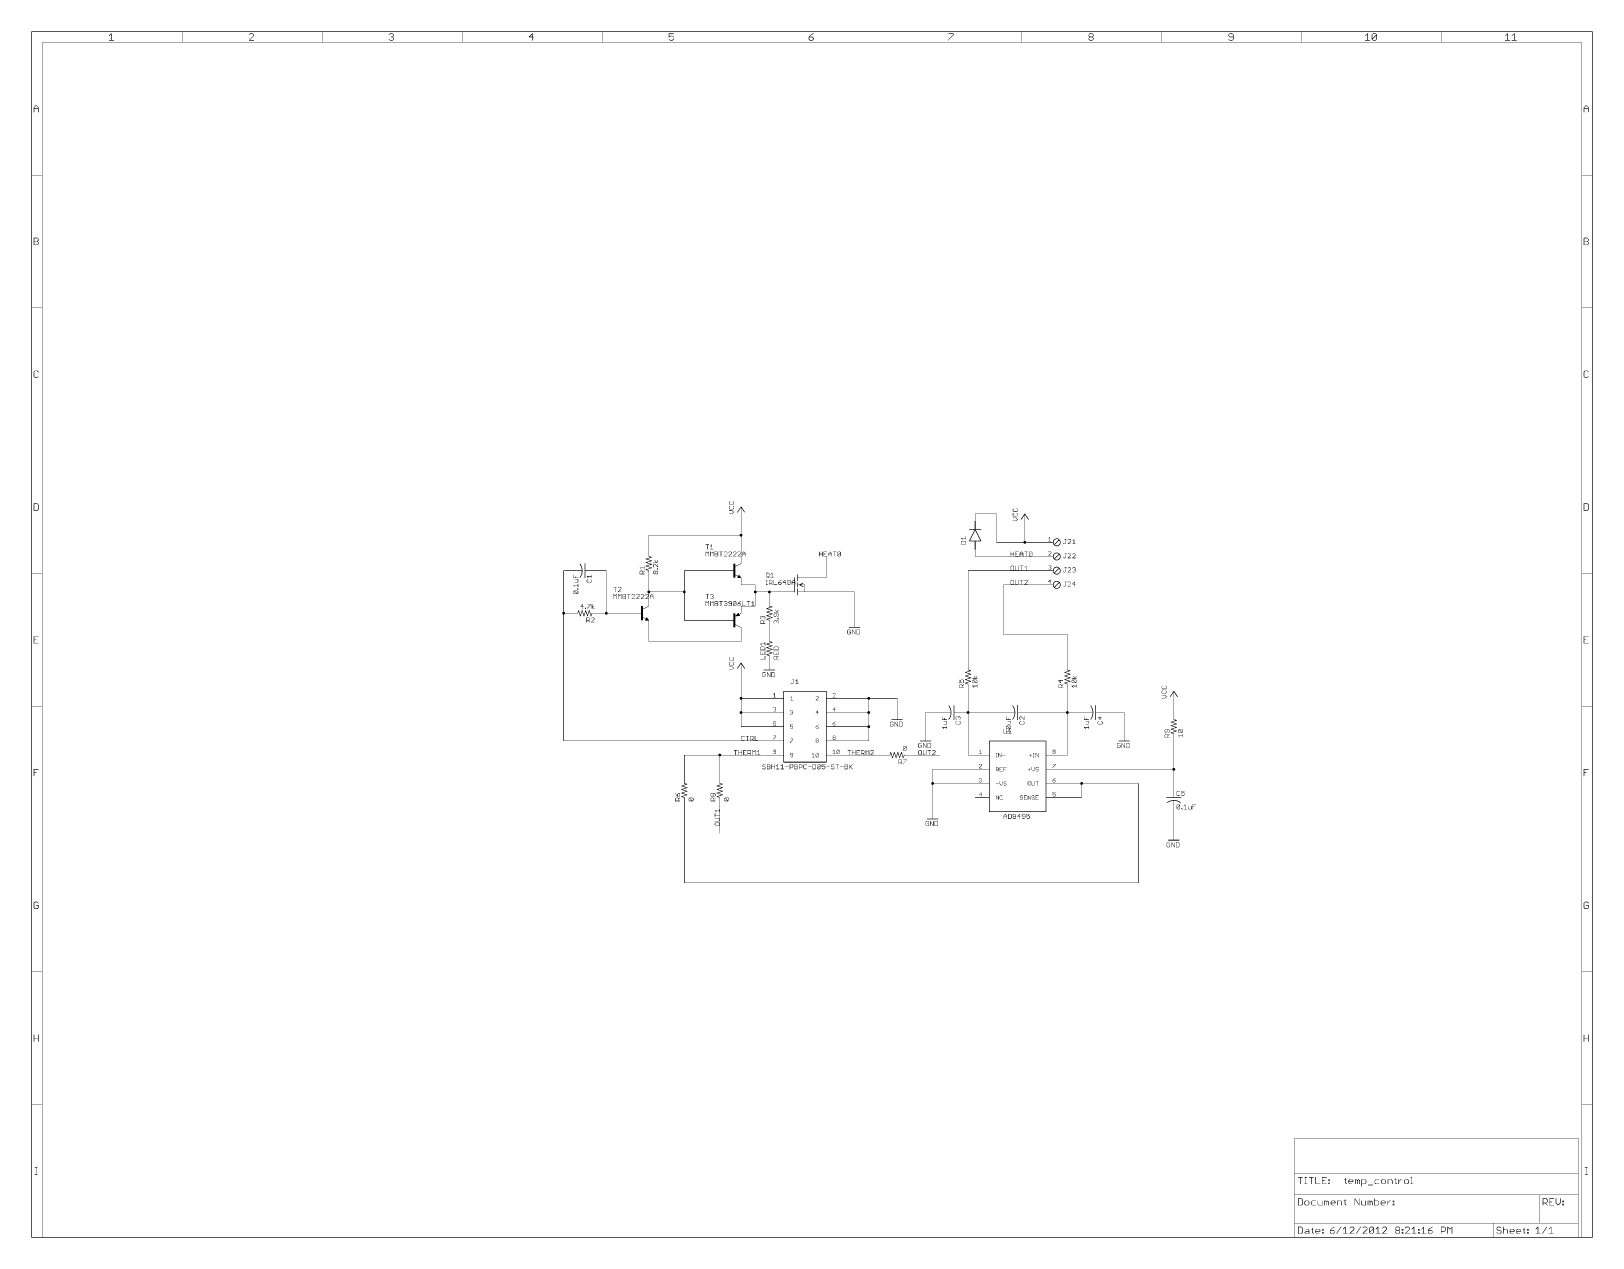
# Model space of a CAD drawing. Extents: x -252 to 307, y -160 to 272.
import ezdxf

# ---------------------------------------------------------------- set-up
doc = ezdxf.new("R2010")
doc.units = 0
for name, color, linetype in [('91', 94, 'CONTINUOUS'), ('94', 14, 'CONTINUOUS'), ('95', 251, 'CONTINUOUS'), ('96', 251, 'CONTINUOUS')]:
    doc.layers.add(name, color=color, linetype=linetype)

# ---------------------------------------------------------------- blocks, each defined once
blk = doc.blocks.new('RECT')
blk.add_solid([(-0.5, -0.5), (0.5, -0.5), (-0.5, 0.5), (0.5, 0.5)])

msp = doc.modelspace()

# ---------------------------------------------------------------- linework, layer by layer
at = {"layer": '91', "const_width": 0.1524}
for points in [[(2.54, 91.44), (2.54, 99.06)], [(86.36, 96.52), (86.36, 99.06)], [(86.36, 99.06), (93.98, 99.06)], [(93.98, 99.06), (93.98, 88.9)], [(104.14, 88.9), (104.14, 96.52)], [(2.54, 91.44), (-30.48, 91.44)], [(-30.48, 91.44), (-30.48, 86.36)], [(2.54, 83.82), (2.54, 91.44)], [(33.02, 76.2), (33.02, 83.82)], [(86.36, 86.36), (86.36, 83.82)], [(111.76, 83.82), (86.36, 83.82)], [(93.98, 88.9), (104.14, 88.9)], [(111.76, 88.9), (104.14, 88.9)], [(-58.42, 78.74), (-60.96, 78.74)], [(-60.96, 78.74), (-60.96, 63.5)], [(-50.8, 78.74), (-45.72, 78.74)], [(-45.72, 78.74), (-45.72, 63.5)], [(-17.78, 71.12), (-17.78, 78.74)], [(-17.78, 78.74), (-2.54, 78.74)], [(111.76, 78.74), (83.82, 78.74)], [(83.82, 50.8), (83.82, 78.74)], [(-30.48, 71.12), (-30.48, 76.2)], [(7.62, 73.66), (2.54, 73.66)], [(7.62, 71.12), (7.62, 73.66)], [(27.94, 76.2), (33.02, 76.2)], [(111.76, 73.66), (96.52, 73.66)], [(96.52, 55.88), (96.52, 73.66)], [(-30.48, 68.58), (-30.48, 71.12)], [(-30.48, 71.12), (-17.78, 71.12)], [(-17.78, 60.96), (-17.78, 71.12)], [(7.62, 66.04), (7.62, 71.12)], [(12.7, 71.12), (7.62, 71.12)], [(17.78, 71.12), (12.7, 71.12)], [(12.7, 68.58), (12.7, 71.12)], [(27.94, 71.12), (43.18, 71.12)], [(43.18, 71.12), (43.18, 60.96)], [(-60.96, 63.5), (-58.42, 63.5)], [(-60.96, 17.78), (-60.96, 63.5)], [(-48.26, 63.5), (-45.72, 63.5)], [(-45.72, 63.5), (-35.56, 63.5)], [(2.54, 66.04), (7.62, 66.04)], [(-30.48, 58.42), (-30.48, 53.34)], [(-2.54, 60.96), (-17.78, 60.96)], [(2.54, 53.34), (2.54, 55.88)], [(12.7, 58.42), (12.7, 55.88)], [(119.38, 55.88), (96.52, 55.88)], [(119.38, 45.72), (119.38, 55.88)], [(-30.48, 53.34), (2.54, 53.34)], [(83.82, 48.26), (83.82, 50.8)], [(83.82, 45.72), (83.82, 48.26)], [(2.54, 33.02), (2.54, 43.18)], [(83.82, 35.56), (83.82, 27.94)], [(119.38, 35.56), (119.38, 27.94)], [(2.54, 27.94), (2.54, 33.02)], [(2.54, 33.02), (12.7, 33.02)], [(2.54, 22.86), (2.54, 27.94)], [(2.54, 27.94), (12.7, 27.94)], [(38.1, 33.02), (48.26, 33.02)], [(38.1, 27.94), (48.26, 27.94)], [(48.26, 33.02), (58.42, 33.02)], [(48.26, 27.94), (48.26, 33.02)], [(48.26, 22.86), (48.26, 27.94)], [(58.42, 33.02), (58.42, 27.94)], [(73.66, 27.94), (68.58, 27.94)], [(68.58, 27.94), (68.58, 20.32)], [(83.82, 27.94), (81.28, 27.94)], [(83.82, 12.7), (83.82, 27.94)], [(96.52, 27.94), (83.82, 27.94)], [(104.14, 27.94), (119.38, 27.94)], [(119.38, 27.94), (124.46, 27.94)], [(119.38, 12.7), (119.38, 27.94)], [(132.08, 27.94), (139.7, 27.94)], [(139.7, 27.94), (139.7, 20.32)], [(157.48, 27.94), (157.48, 33.02)], [(12.7, 22.86), (2.54, 22.86)], [(38.1, 22.86), (48.26, 22.86)], [(48.26, 17.78), (48.26, 22.86)], [(12.7, 17.78), (-60.96, 17.78)], [(38.1, 17.78), (48.26, 17.78)], [(157.48, 17.78), (157.48, 12.7)], [(-17.78, 5.08), (-17.78, 12.7)], [(-17.78, 12.7), (-5.08, 12.7)], [(-5.08, 12.7), (12.7, 12.7)], [(-5.08, 5.08), (-5.08, 12.7)], [(38.1, 12.7), (53.34, 12.7)], [(63.5, 12.7), (73.66, 12.7)], [(86.36, 12.7), (83.82, 12.7)], [(116.84, 12.7), (119.38, 12.7)], [(157.48, 10.16), (157.48, 12.7)], [(86.36, 7.62), (71.12, 7.62)], [(71.12, 7.62), (71.12, 2.54)], [(116.84, 7.62), (157.48, 7.62)], [(157.48, 7.62), (157.48, 10.16)], [(157.48, 0), (157.48, 7.62)], [(86.36, 2.54), (71.12, 2.54)], [(71.12, 2.54), (71.12, -7.62)], [(116.84, 2.54), (124.46, 2.54)], [(124.46, 2.54), (144.78, 2.54)], [(124.46, -2.54), (124.46, 2.54)], [(144.78, 2.54), (144.78, -33.02)], [(-17.78, -33.02), (-17.78, -5.08)], [(-5.08, -5.08), (-5.08, -15.24)], [(116.84, -2.54), (124.46, -2.54)], [(157.48, -7.62), (157.48, -15.24)], [(144.78, -33.02), (-17.78, -33.02)]]:
    msp.add_lwpolyline(points, dxfattribs=at)
at = {"layer": '91'}
for points, const_width in [([(2.5781, 99.06, 1), (2.5019, 99.06)], 0.0762), ([(86.3981, 99.06, 1), (86.3219, 99.06)], 0.0762), ([(86.36, 99.0981, 1), (86.36, 99.0219)], 0.0762), ([(86.3219, 96.52, 1), (86.3981, 96.52)], 0.0762), ([(94.0181, 99.06, 1), (93.9419, 99.06)], 0.0762), ([(93.98, 99.0219, 1), (93.98, 99.0981)], 0.0762), ([(104.1781, 96.52, 1), (104.1019, 96.52)], 0.0762), ([(-30.48, 91.4781, 1), (-30.48, 91.4019)], 0.0762), ([(-30.4419, 91.44, 1), (-30.5181, 91.44)], 0.0762), ([(2.54, 91.186, 1), (2.54, 91.694, 1), (2.54, 91.186)], 0.508), ([(2.5781, 91.44, 1), (2.5019, 91.44)], 0.0762), ([(2.5019, 91.44, 1), (2.5781, 91.44)], 0.0762), ([(2.54, 91.4019, 1), (2.54, 91.4781)], 0.0762), ([(-30.5181, 86.36, 1), (-30.4419, 86.36)], 0.0762), ([(33.0581, 83.82, 1), (32.9819, 83.82)], 0.0762), ([(86.3981, 86.36, 1), (86.3219, 86.36)], 0.0762), ([(86.36, 83.8581, 1), (86.36, 83.7819)], 0.0762), ([(93.98, 88.9381, 1), (93.98, 88.8619)], 0.0762), ([(93.9419, 88.9, 1), (94.0181, 88.9)], 0.0762), ([(104.14, 88.646, 1), (104.14, 89.154, 1), (104.14, 88.646)], 0.508), ([(104.14, 88.9381, 1), (104.14, 88.8619)], 0.0762), ([(104.1019, 88.9, 1), (104.1781, 88.9)], 0.0762), ([(104.14, 88.8619, 1), (104.14, 88.9381)], 0.0762), ([(111.76, 88.8619, 1), (111.76, 88.9381)], 0.0762), ([(111.76, 83.7819, 1), (111.76, 83.8581)], 0.0762), ([(-60.96, 78.7781, 1), (-60.96, 78.7019)], 0.0762), ([(-60.9219, 78.74, 1), (-60.9981, 78.74)], 0.0762), ([(-58.42, 78.7019, 1), (-58.42, 78.7781)], 0.0762), ([(-50.8, 78.7781, 1), (-50.8, 78.7019)], 0.0762), ([(-45.6819, 78.74, 1), (-45.7581, 78.74)], 0.0762), ([(-45.72, 78.7019, 1), (-45.72, 78.7781)], 0.0762), ([(-17.7419, 78.74, 1), (-17.8181, 78.74)], 0.0762), ([(-17.78, 78.7781, 1), (-17.78, 78.7019)], 0.0762), ([(-2.54, 78.7019, 1), (-2.54, 78.7781)], 0.0762), ([(2.5019, 83.82, 1), (2.5781, 83.82)], 0.0762), ([(83.82, 78.7781, 1), (83.82, 78.7019)], 0.0762), ([(83.8581, 78.74, 1), (83.7819, 78.74)], 0.0762), ([(86.3219, 83.82, 1), (86.3981, 83.82)], 0.0762), ([(111.76, 78.7019, 1), (111.76, 78.7781)], 0.0762), ([(-30.4419, 76.2, 1), (-30.5181, 76.2)], 0.0762), ([(2.54, 73.6981, 1), (2.54, 73.6219)], 0.0762), ([(7.6581, 73.66, 1), (7.5819, 73.66)], 0.0762), ([(7.62, 73.6219, 1), (7.62, 73.6981)], 0.0762), ([(27.94, 76.2381, 1), (27.94, 76.1619)], 0.0762), ([(32.9819, 76.2, 1), (33.0581, 76.2)], 0.0762), ([(33.02, 76.1619, 1), (33.02, 76.2381)], 0.0762), ([(96.52, 73.6981, 1), (96.52, 73.6219)], 0.0762), ([(96.5581, 73.66, 1), (96.4819, 73.66)], 0.0762), ([(111.76, 73.6219, 1), (111.76, 73.6981)], 0.0762), ([(-30.48, 70.866, 1), (-30.48, 71.374, 1), (-30.48, 70.866)], 0.508), ([(-30.4419, 71.12, 1), (-30.5181, 71.12)], 0.0762), ([(-30.48, 71.1581, 1), (-30.48, 71.0819)], 0.0762), ([(-30.5181, 71.12, 1), (-30.4419, 71.12)], 0.0762), ([(-30.5181, 68.58, 1), (-30.4419, 68.58)], 0.0762), ([(-17.78, 70.866, 1), (-17.78, 71.374, 1), (-17.78, 70.866)], 0.508), ([(-17.7419, 71.12, 1), (-17.8181, 71.12)], 0.0762), ([(-17.8181, 71.12, 1), (-17.7419, 71.12)], 0.0762), ([(-17.78, 71.0819, 1), (-17.78, 71.1581)], 0.0762), ([(7.62, 70.866, 1), (7.62, 71.374, 1), (7.62, 70.866)], 0.508), ([(7.6581, 71.12, 1), (7.5819, 71.12)], 0.0762), ([(7.62, 71.1581, 1), (7.62, 71.0819)], 0.0762), ([(7.5819, 71.12, 1), (7.6581, 71.12)], 0.0762), ([(12.7, 70.866, 1), (12.7, 71.374, 1), (12.7, 70.866)], 0.508), ([(12.7, 71.1581, 1), (12.7, 71.0819)], 0.0762), ([(12.7381, 71.12, 1), (12.6619, 71.12)], 0.0762), ([(12.6619, 68.58, 1), (12.7381, 68.58)], 0.0762), ([(12.7, 71.0819, 1), (12.7, 71.1581)], 0.0762), ([(17.78, 71.0819, 1), (17.78, 71.1581)], 0.0762), ([(27.94, 71.1581, 1), (27.94, 71.0819)], 0.0762), ([(43.2181, 71.12, 1), (43.1419, 71.12)], 0.0762), ([(43.18, 71.0819, 1), (43.18, 71.1581)], 0.0762), ([(-60.96, 63.246, 1), (-60.96, 63.754, 1), (-60.96, 63.246)], 0.508), ([(-60.96, 63.5381, 1), (-60.96, 63.4619)], 0.0762), ([(-60.9219, 63.5, 1), (-60.9981, 63.5)], 0.0762), ([(-60.9981, 63.5, 1), (-60.9219, 63.5)], 0.0762), ([(-58.42, 63.4619, 1), (-58.42, 63.5381)], 0.0762), ([(-48.26, 63.5381, 1), (-48.26, 63.4619)], 0.0762), ([(-45.72, 63.246, 1), (-45.72, 63.754, 1), (-45.72, 63.246)], 0.508), ([(-45.72, 63.5381, 1), (-45.72, 63.4619)], 0.0762), ([(-45.7581, 63.5, 1), (-45.6819, 63.5)], 0.0762), ([(-45.72, 63.4619, 1), (-45.72, 63.5381)], 0.0762), ([(-35.56, 63.4619, 1), (-35.56, 63.5381)], 0.0762), ([(2.54, 66.0781, 1), (2.54, 66.0019)], 0.0762), ([(7.5819, 66.04, 1), (7.6581, 66.04)], 0.0762), ([(7.62, 66.0019, 1), (7.62, 66.0781)], 0.0762), ([(-30.4419, 58.42, 1), (-30.5181, 58.42)], 0.0762), ([(-17.78, 60.9981, 1), (-17.78, 60.9219)], 0.0762), ([(-17.8181, 60.96, 1), (-17.7419, 60.96)], 0.0762), ([(-2.54, 60.9219, 1), (-2.54, 60.9981)], 0.0762), ([(2.5781, 55.88, 1), (2.5019, 55.88)], 0.0762), ([(12.7381, 58.42, 1), (12.6619, 58.42)], 0.0762), ([(12.6619, 55.88, 1), (12.7381, 55.88)], 0.0762), ([(43.1419, 60.96, 1), (43.2181, 60.96)], 0.0762), ([(96.52, 55.9181, 1), (96.52, 55.8419)], 0.0762), ([(96.4819, 55.88, 1), (96.5581, 55.88)], 0.0762), ([(119.4181, 55.88, 1), (119.3419, 55.88)], 0.0762), ([(119.38, 55.8419, 1), (119.38, 55.9181)], 0.0762), ([(-30.48, 53.3781, 1), (-30.48, 53.3019)], 0.0762), ([(-30.5181, 53.34, 1), (-30.4419, 53.34)], 0.0762), ([(2.5019, 53.34, 1), (2.5781, 53.34)], 0.0762), ([(2.54, 53.3019, 1), (2.54, 53.3781)], 0.0762), ([(83.8581, 50.8, 1), (83.7819, 50.8)], 0.0762), ([(83.7819, 50.8, 1), (83.8581, 50.8)], 0.0762), ([(83.8581, 48.26, 1), (83.7819, 48.26)], 0.0762), ([(83.7819, 48.26, 1), (83.8581, 48.26)], 0.0762), ([(83.7819, 45.72, 1), (83.8581, 45.72)], 0.0762), ([(119.3419, 45.72, 1), (119.4181, 45.72)], 0.0762), ([(2.5781, 43.18, 1), (2.5019, 43.18)], 0.0762), ([(83.8581, 35.56, 1), (83.7819, 35.56)], 0.0762), ([(119.4181, 35.56, 1), (119.3419, 35.56)], 0.0762), ([(2.54, 32.766, 1), (2.54, 33.274, 1), (2.54, 32.766)], 0.508), ([(2.54, 27.686, 1), (2.54, 28.194, 1), (2.54, 27.686)], 0.508), ([(2.5781, 33.02, 1), (2.5019, 33.02)], 0.0762), ([(2.54, 33.0581, 1), (2.54, 32.9819)], 0.0762), ([(2.5019, 33.02, 1), (2.5781, 33.02)], 0.0762), ([(2.5781, 27.94, 1), (2.5019, 27.94)], 0.0762), ([(2.54, 27.9781, 1), (2.54, 27.9019)], 0.0762), ([(2.5019, 27.94, 1), (2.5781, 27.94)], 0.0762), ([(12.7, 32.9819, 1), (12.7, 33.0581)], 0.0762), ([(12.7, 27.9019, 1), (12.7, 27.9781)], 0.0762), ([(38.1, 33.0581, 1), (38.1, 32.9819)], 0.0762), ([(38.1, 27.9781, 1), (38.1, 27.9019)], 0.0762), ([(48.26, 32.766, 1), (48.26, 33.274, 1), (48.26, 32.766)], 0.508), ([(48.26, 27.686, 1), (48.26, 28.194, 1), (48.26, 27.686)], 0.508), ([(48.26, 33.0581, 1), (48.26, 32.9819)], 0.0762), ([(48.2981, 33.02, 1), (48.2219, 33.02)], 0.0762), ([(48.2981, 27.94, 1), (48.2219, 27.94)], 0.0762), ([(48.2219, 27.94, 1), (48.2981, 27.94)], 0.0762), ([(48.26, 32.9819, 1), (48.26, 33.0581)], 0.0762), ([(48.26, 27.9019, 1), (48.26, 27.9781)], 0.0762), ([(58.4581, 33.02, 1), (58.3819, 33.02)], 0.0762), ([(58.3819, 27.94, 1), (58.4581, 27.94)], 0.0762), ([(58.42, 32.9819, 1), (58.42, 33.0581)], 0.0762), ([(68.58, 27.9781, 1), (68.58, 27.9019)], 0.0762), ([(68.6181, 27.94, 1), (68.5419, 27.94)], 0.0762), ([(73.66, 27.9019, 1), (73.66, 27.9781)], 0.0762), ([(81.28, 27.9781, 1), (81.28, 27.9019)], 0.0762), ([(83.82, 27.686, 1), (83.82, 28.194, 1), (83.82, 27.686)], 0.508), ([(83.8581, 27.94, 1), (83.7819, 27.94)], 0.0762), ([(83.82, 27.9781, 1), (83.82, 27.9019)], 0.0762), ([(83.7819, 27.94, 1), (83.8581, 27.94)], 0.0762), ([(83.82, 27.9019, 1), (83.82, 27.9781)], 0.0762), ([(96.52, 27.9019, 1), (96.52, 27.9781)], 0.0762), ([(104.14, 27.9781, 1), (104.14, 27.9019)], 0.0762), ([(119.38, 27.686, 1), (119.38, 28.194, 1), (119.38, 27.686)], 0.508), ([(119.38, 27.9781, 1), (119.38, 27.9019)], 0.0762), ([(119.4181, 27.94, 1), (119.3419, 27.94)], 0.0762), ([(119.3419, 27.94, 1), (119.4181, 27.94)], 0.0762), ([(119.38, 27.9019, 1), (119.38, 27.9781)], 0.0762), ([(124.46, 27.9019, 1), (124.46, 27.9781)], 0.0762), ([(132.08, 27.9781, 1), (132.08, 27.9019)], 0.0762), ([(139.7381, 27.94, 1), (139.6619, 27.94)], 0.0762), ([(139.7, 27.9019, 1), (139.7, 27.9781)], 0.0762), ([(157.5181, 33.02, 1), (157.4419, 33.02)], 0.0762), ([(157.4419, 27.94, 1), (157.5181, 27.94)], 0.0762), ([(2.54, 22.8981, 1), (2.54, 22.8219)], 0.0762), ([(2.5019, 22.86, 1), (2.5781, 22.86)], 0.0762), ([(12.7, 22.8219, 1), (12.7, 22.8981)], 0.0762), ([(38.1, 22.8981, 1), (38.1, 22.8219)], 0.0762), ([(48.26, 22.606, 1), (48.26, 23.114, 1), (48.26, 22.606)], 0.508), ([(48.2981, 22.86, 1), (48.2219, 22.86)], 0.0762), ([(48.2219, 22.86, 1), (48.2981, 22.86)], 0.0762), ([(48.26, 22.8219, 1), (48.26, 22.8981)], 0.0762), ([(-60.96, 17.8181, 1), (-60.96, 17.7419)], 0.0762), ([(-60.9981, 17.78, 1), (-60.9219, 17.78)], 0.0762), ([(12.7, 17.7419, 1), (12.7, 17.8181)], 0.0762), ([(38.1, 17.8181, 1), (38.1, 17.7419)], 0.0762), ([(48.2219, 17.78, 1), (48.2981, 17.78)], 0.0762), ([(48.26, 17.7419, 1), (48.26, 17.8181)], 0.0762), ([(68.5419, 20.32, 1), (68.6181, 20.32)], 0.0762), ([(139.6619, 20.32, 1), (139.7381, 20.32)], 0.0762), ([(157.5181, 17.78, 1), (157.4419, 17.78)], 0.0762), ([(-17.7419, 12.7, 1), (-17.8181, 12.7)], 0.0762), ([(-17.78, 12.7381, 1), (-17.78, 12.6619)], 0.0762), ([(-5.08, 12.446, 1), (-5.08, 12.954, 1), (-5.08, 12.446)], 0.508), ([(-5.08, 12.7381, 1), (-5.08, 12.6619)], 0.0762), ([(-5.0419, 12.7, 1), (-5.1181, 12.7)], 0.0762), ([(-5.08, 12.6619, 1), (-5.08, 12.7381)], 0.0762), ([(12.7, 12.6619, 1), (12.7, 12.7381)], 0.0762), ([(38.1, 12.7381, 1), (38.1, 12.6619)], 0.0762), ([(53.34, 12.6619, 1), (53.34, 12.7381)], 0.0762), ([(63.5, 12.7381, 1), (63.5, 12.6619)], 0.0762), ([(73.66, 12.6619, 1), (73.66, 12.7381)], 0.0762), ([(83.82, 12.7381, 1), (83.82, 12.6619)], 0.0762), ([(83.7819, 12.7, 1), (83.8581, 12.7)], 0.0762), ([(86.36, 12.6619, 1), (86.36, 12.7381)], 0.0762), ([(116.84, 12.7381, 1), (116.84, 12.6619)], 0.0762), ([(119.3419, 12.7, 1), (119.4181, 12.7)], 0.0762), ([(119.38, 12.6619, 1), (119.38, 12.7381)], 0.0762), ([(157.5181, 12.7, 1), (157.4419, 12.7)], 0.0762), ([(157.4419, 12.7, 1), (157.5181, 12.7)], 0.0762), ([(71.12, 7.6581, 1), (71.12, 7.5819)], 0.0762), ([(71.1581, 7.62, 1), (71.0819, 7.62)], 0.0762), ([(86.36, 7.5819, 1), (86.36, 7.6581)], 0.0762), ([(116.84, 7.6581, 1), (116.84, 7.5819)], 0.0762), ([(157.48, 7.366, 1), (157.48, 7.874, 1), (157.48, 7.366)], 0.508), ([(157.5181, 10.16, 1), (157.4419, 10.16)], 0.0762), ([(157.4419, 10.16, 1), (157.5181, 10.16)], 0.0762), ([(157.5181, 7.62, 1), (157.4419, 7.62)], 0.0762), ([(157.4419, 7.62, 1), (157.5181, 7.62)], 0.0762), ([(157.48, 7.5819, 1), (157.48, 7.6581)], 0.0762), ([(-17.8181, 5.08, 1), (-17.7419, 5.08)], 0.0762), ([(-5.1181, 5.08, 1), (-5.0419, 5.08)], 0.0762), ([(71.12, 2.286, 1), (71.12, 2.794, 1), (71.12, 2.286)], 0.508), ([(71.12, 2.5781, 1), (71.12, 2.5019)], 0.0762), ([(71.1581, 2.54, 1), (71.0819, 2.54)], 0.0762), ([(71.0819, 2.54, 1), (71.1581, 2.54)], 0.0762), ([(86.36, 2.5019, 1), (86.36, 2.5781)], 0.0762), ([(116.84, 2.5781, 1), (116.84, 2.5019)], 0.0762), ([(124.46, 2.286, 1), (124.46, 2.794, 1), (124.46, 2.286)], 0.508), ([(124.46, 2.5781, 1), (124.46, 2.5019)], 0.0762), ([(124.4981, 2.54, 1), (124.4219, 2.54)], 0.0762), ([(124.46, 2.5019, 1), (124.46, 2.5781)], 0.0762), ([(144.8181, 2.54, 1), (144.7419, 2.54)], 0.0762), ([(144.78, 2.5019, 1), (144.78, 2.5781)], 0.0762), ([(157.4419, 0, 1), (157.5181, 0)], 0.0762), ([(-17.7419, -5.08, 1), (-17.8181, -5.08)], 0.0762), ([(-5.0419, -5.08, 1), (-5.1181, -5.08)], 0.0762), ([(116.84, -2.5019, 1), (116.84, -2.5781)], 0.0762), ([(124.4219, -2.54, 1), (124.4981, -2.54)], 0.0762), ([(124.46, -2.5781, 1), (124.46, -2.5019)], 0.0762), ([(71.0819, -7.62, 1), (71.1581, -7.62)], 0.0762), ([(157.5181, -7.62, 1), (157.4419, -7.62)], 0.0762), ([(-5.1181, -15.24, 1), (-5.0419, -15.24)], 0.0762), ([(157.4419, -15.24, 1), (157.5181, -15.24)], 0.0762), ([(-17.78, -32.9819, 1), (-17.78, -33.0581)], 0.0762), ([(-17.8181, -33.02, 1), (-17.7419, -33.02)], 0.0762), ([(144.7419, -33.02, 1), (144.8181, -33.02)], 0.0762), ([(144.78, -33.0581, 1), (144.78, -32.9819)], 0.0762)]:
    msp.add_lwpolyline(points, format="xyb", dxfattribs=dict(at, const_width=const_width))
at = {"layer": '94'}
for points, const_width in [([(-251.46, 271.78), (-251.46, -160.02)], 0.3), ([(307.34, 271.78), (-251.46, 271.78)], 0.3), ([(-223.6964, 270.2775), (-222.8934, 271.0805)], 0.2032), ([(-223.6964, 268.6716), (-222.0905, 268.6716)], 0.2032), ([(-222.8934, 271.0805), (-222.8934, 268.6716)], 0.2032), ([(-197.5427, 271.78), (-197.5427, 267.97)], 0.1), ([(-173.1876, 271.0805), (-173.5891, 270.679)], 0.2032), ([(-173.5891, 268.6716), (-171.9832, 270.2775)], 0.2032), ([(-171.9832, 268.6716), (-173.5891, 268.6716)], 0.2032), ([(-172.3847, 271.0805), (-173.1876, 271.0805)], 0.2032), ([(-171.9832, 270.679), (-172.3847, 271.0805)], 0.2032), ([(-171.9832, 270.2775), (-171.9832, 270.679)], 0.2032), ([(-147.4355, 271.78), (-147.4355, 267.97)], 0.1), ([(-123.4818, 270.679), (-123.0804, 271.0805)], 0.2032), ([(-123.0804, 268.6716), (-123.4818, 269.0731)], 0.2032), ([(-123.0804, 271.0805), (-122.2774, 271.0805)], 0.2032), ([(-122.2774, 268.6716), (-123.0804, 268.6716)], 0.2032), ([(-122.2774, 269.876), (-122.6789, 269.876)], 0.2032), ([(-122.2774, 271.0805), (-121.8759, 270.679)], 0.2032), ([(-121.8759, 270.2775), (-122.2774, 269.876)], 0.2032), ([(-122.2774, 269.876), (-121.8759, 269.4746)], 0.2032), ([(-121.8759, 269.0731), (-122.2774, 268.6716)], 0.2032), ([(-121.8759, 270.679), (-121.8759, 270.2775)], 0.2032), ([(-121.8759, 269.4746), (-121.8759, 269.0731)], 0.2032), ([(-97.3282, 271.78), (-97.3282, 267.97)], 0.1), ([(-72.1701, 271.0805), (-73.3746, 269.876)], 0.2032), ([(-73.3746, 269.876), (-71.7687, 269.876)], 0.2032), ([(-72.1701, 268.6716), (-72.1701, 271.0805)], 0.2032), ([(-47.2209, 271.78), (-47.2209, 267.97)], 0.1), ([(-21.6614, 271.0805), (-23.2673, 271.0805)], 0.2032), ([(-23.2673, 271.0805), (-23.2673, 269.876)], 0.2032), ([(-23.2673, 269.876), (-22.4643, 270.2775)], 0.2032), ([(-22.8658, 268.6716), (-23.2673, 269.0731)], 0.2032), ([(-22.0629, 268.6716), (-22.8658, 268.6716)], 0.2032), ([(-22.4643, 270.2775), (-22.0629, 270.2775)], 0.2032), ([(-22.0629, 270.2775), (-21.6614, 269.876)], 0.2032), ([(-21.6614, 269.0731), (-22.0629, 268.6716)], 0.2032), ([(-21.6614, 269.876), (-21.6614, 269.0731)], 0.2032), ([(2.8864, 271.78), (2.8864, 267.97)], 0.1), ([(27.6429, 270.679), (26.84, 269.876)], 0.2032), ([(26.84, 269.876), (26.84, 269.0731)], 0.2032), ([(28.0444, 269.876), (26.84, 269.876)], 0.2032), ([(26.84, 269.0731), (27.2414, 268.6716)], 0.2032), ([(27.2414, 268.6716), (28.0444, 268.6716)], 0.2032), ([(28.4459, 271.0805), (27.6429, 270.679)], 0.2032), ([(28.4459, 269.4746), (28.0444, 269.876)], 0.2032), ([(28.0444, 268.6716), (28.4459, 269.0731)], 0.2032), ([(28.4459, 269.0731), (28.4459, 269.4746)], 0.2032), ([(52.9936, 271.78), (52.9936, 267.97)], 0.1), ([(76.9472, 271.0805), (78.5531, 271.0805)], 0.2032), ([(78.5531, 270.679), (76.9472, 269.0731)], 0.2032), ([(76.9472, 269.0731), (76.9472, 268.6716)], 0.2032), ([(78.5531, 271.0805), (78.5531, 270.679)], 0.2032), ([(103.1009, 271.78), (103.1009, 267.97)], 0.1), ([(127.0545, 270.679), (127.456, 271.0805)], 0.2032), ([(127.0545, 270.2775), (127.0545, 270.679)], 0.2032), ([(127.456, 269.876), (127.0545, 270.2775)], 0.2032), ([(127.0545, 269.4746), (127.456, 269.876)], 0.2032), ([(127.0545, 269.0731), (127.0545, 269.4746)], 0.2032), ([(127.456, 268.6716), (127.0545, 269.0731)], 0.2032), ([(127.456, 271.0805), (128.2589, 271.0805)], 0.2032), ([(127.456, 269.876), (128.2589, 269.876)], 0.2032), ([(128.2589, 268.6716), (127.456, 268.6716)], 0.2032), ([(128.2589, 271.0805), (128.6604, 270.679)], 0.2032), ([(128.6604, 270.2775), (128.2589, 269.876)], 0.2032), ([(128.2589, 269.876), (128.6604, 269.4746)], 0.2032), ([(128.6604, 269.0731), (128.2589, 268.6716)], 0.2032), ([(128.6604, 270.679), (128.6604, 270.2775)], 0.2032), ([(128.6604, 269.4746), (128.6604, 269.0731)], 0.2032), ([(153.2082, 271.78), (153.2082, 267.97)], 0.1), ([(177.5633, 271.0805), (177.1618, 270.679)], 0.2032), ([(177.1618, 270.679), (177.1618, 270.2775)], 0.2032), ([(177.1618, 270.2775), (177.5633, 269.876)], 0.2032), ([(177.1618, 269.0731), (177.5633, 268.6716)], 0.2032), ([(178.3662, 271.0805), (177.5633, 271.0805)], 0.2032), ([(177.5633, 269.876), (178.7677, 269.876)], 0.2032), ([(177.5633, 268.6716), (178.3662, 268.6716)], 0.2032), ([(178.7677, 270.679), (178.3662, 271.0805)], 0.2032), ([(178.3662, 268.6716), (178.7677, 269.0731)], 0.2032), ([(178.7677, 269.0731), (178.7677, 270.679)], 0.2032), ([(203.3154, 271.78), (203.3154, 267.97)], 0.1), ([(226.0674, 270.2775), (226.8704, 271.0805)], 0.2032), ([(226.0674, 268.6716), (227.6733, 268.6716)], 0.2032), ([(226.8704, 271.0805), (226.8704, 268.6716)], 0.2032), ([(228.4707, 270.679), (228.8722, 271.0805)], 0.2032), ([(228.4707, 269.0731), (228.4707, 270.679)], 0.2032), ([(228.4707, 269.0731), (230.0766, 270.679)], 0.2032), ([(228.8722, 268.6716), (228.4707, 269.0731)], 0.2032), ([(228.8722, 271.0805), (229.6751, 271.0805)], 0.2032), ([(229.6751, 268.6716), (228.8722, 268.6716)], 0.2032), ([(229.6751, 271.0805), (230.0766, 270.679)], 0.2032), ([(230.0766, 269.0731), (229.6751, 268.6716)], 0.2032), ([(230.0766, 270.679), (230.0766, 269.0731)], 0.2032), ([(253.4227, 271.78), (253.4227, 267.97)], 0.1), ([(276.1747, 270.2775), (276.9777, 271.0805)], 0.2032), ([(276.1747, 268.6716), (277.7806, 268.6716)], 0.2032), ([(276.9777, 271.0805), (276.9777, 268.6716)], 0.2032), ([(278.578, 270.2775), (279.3809, 271.0805)], 0.2032), ([(278.578, 268.6716), (280.1839, 268.6716)], 0.2032), ([(279.3809, 271.0805), (279.3809, 268.6716)], 0.2032), ([(307.34, -160.02), (307.34, 271.78)], 0.3), ([(-247.65, 267.97), (-247.65, -160.02)], 0.1), ([(303.53, 267.97), (-247.65, 267.97)], 0.1), ([(303.53, -160.02), (303.53, 267.97)], 0.1), ([(-250.655, 244.5953), (-249.8521, 245.3982)], 0.2032), ([(-250.655, 242.9894), (-250.655, 244.5953)], 0.2032), ([(-250.655, 244.1938), (-249.0491, 244.1938)], 0.2032), ([(-249.8521, 245.3982), (-249.0491, 244.5953)], 0.2032), ([(-249.0491, 244.5953), (-249.0491, 242.9894)], 0.2032), ([(304.335, 244.5953), (305.1379, 245.3982)], 0.2032), ([(304.335, 242.9894), (304.335, 244.5953)], 0.2032), ([(304.335, 244.1938), (305.9409, 244.1938)], 0.2032), ([(305.1379, 245.3982), (305.9409, 244.5953)], 0.2032), ([(305.9409, 244.5953), (305.9409, 242.9894)], 0.2032), ([(-251.46, 220.4156), (-247.65, 220.4156)], 0.1), ([(307.34, 220.4156), (303.53, 220.4156)], 0.1), ([(-250.655, 195.4349), (-250.655, 197.8438)], 0.2032), ([(-250.655, 197.8438), (-249.4506, 197.8438)], 0.2032), ([(-250.655, 196.6394), (-249.4506, 196.6394)], 0.2032), ([(-249.4506, 197.8438), (-249.0491, 197.4423)], 0.2032), ([(-249.0491, 197.0408), (-249.4506, 196.6394)], 0.2032), ([(-249.4506, 196.6394), (-249.0491, 196.2379)], 0.2032), ([(-249.0491, 195.8364), (-249.4506, 195.4349)], 0.2032), ([(-249.0491, 197.4423), (-249.0491, 197.0408)], 0.2032), ([(-249.0491, 196.2379), (-249.0491, 195.8364)], 0.2032), ([(304.335, 195.4349), (304.335, 197.8438)], 0.2032), ([(304.335, 197.8438), (305.5394, 197.8438)], 0.2032), ([(304.335, 196.6394), (305.5394, 196.6394)], 0.2032), ([(305.5394, 197.8438), (305.9409, 197.4423)], 0.2032), ([(305.9409, 197.0408), (305.5394, 196.6394)], 0.2032), ([(305.5394, 196.6394), (305.9409, 196.2379)], 0.2032), ([(305.9409, 195.8364), (305.5394, 195.4349)], 0.2032), ([(305.9409, 197.4423), (305.9409, 197.0408)], 0.2032), ([(305.9409, 196.2379), (305.9409, 195.8364)], 0.2032), ([(-249.4506, 195.4349), (-250.655, 195.4349)], 0.2032), ([(305.5394, 195.4349), (304.335, 195.4349)], 0.2032), ([(-251.46, 172.8611), (-247.65, 172.8611)], 0.1), ([(307.34, 172.8611), (303.53, 172.8611)], 0.1), ([(-250.2536, 150.2893), (-250.655, 149.8879)], 0.2032), ([(-250.655, 149.8879), (-250.655, 148.282)], 0.2032), ([(-250.655, 148.282), (-250.2536, 147.8805)], 0.2032), ([(-249.4506, 150.2893), (-250.2536, 150.2893)], 0.2032), ([(-250.2536, 147.8805), (-249.4506, 147.8805)], 0.2032), ([(-249.0491, 149.8879), (-249.4506, 150.2893)], 0.2032), ([(-249.4506, 147.8805), (-249.0491, 148.282)], 0.2032), ([(304.7364, 150.2893), (304.335, 149.8879)], 0.2032), ([(304.335, 149.8879), (304.335, 148.282)], 0.2032), ([(304.335, 148.282), (304.7364, 147.8805)], 0.2032), ([(305.5394, 150.2893), (304.7364, 150.2893)], 0.2032), ([(304.7364, 147.8805), (305.5394, 147.8805)], 0.2032), ([(305.9409, 149.8879), (305.5394, 150.2893)], 0.2032), ([(305.5394, 147.8805), (305.9409, 148.282)], 0.2032), ([(-251.46, 125.3067), (-247.65, 125.3067)], 0.1), ([(307.34, 125.3067), (303.53, 125.3067)], 0.1), ([(-250.655, 102.7349), (-250.655, 100.326)], 0.2032), ([(-249.4506, 102.7349), (-250.655, 102.7349)], 0.2032), ([(-249.0491, 102.3334), (-249.4506, 102.7349)], 0.2032), ([(-249.4506, 100.326), (-249.0491, 100.7275)], 0.2032), ([(-249.0491, 100.7275), (-249.0491, 102.3334)], 0.2032), ([(2.54, 101.6), (1.27, 99.695)], 0.254), ([(3.81, 99.695), (2.54, 101.6)], 0.254), ([(2.54, 99.06), (2.54, 101.6)], 0.1524), ([(304.335, 102.7349), (304.335, 100.326)], 0.2032), ([(305.5394, 102.7349), (304.335, 102.7349)], 0.2032), ([(305.9409, 102.3334), (305.5394, 102.7349)], 0.2032), ([(305.5394, 100.326), (305.9409, 100.7275)], 0.2032), ([(305.9409, 100.7275), (305.9409, 102.3334)], 0.2032), ([(-250.655, 100.326), (-249.4506, 100.326)], 0.2032), ([(86.36, 96.52), (86.36, 93.472)], 0.254), ([(104.14, 99.06), (102.87, 97.155)], 0.254), ([(105.41, 97.155), (104.14, 99.06)], 0.254), ([(104.14, 96.52), (104.14, 99.06)], 0.1524), ([(304.335, 100.326), (305.5394, 100.326)], 0.2032), ([(86.36, 93.472), (84.328, 89.408)], 0.254), ([(84.328, 89.408), (86.36, 89.408)], 0.254), ([(86.36, 93.472), (84.336, 93.472)], 0.254), ([(88.392, 89.408), (86.36, 93.472)], 0.254), ([(88.384, 93.472), (86.36, 93.472)], 0.254), ([(86.36, 89.408), (88.392, 89.408)], 0.254), ([(86.36, 86.36), (86.36, 89.408)], 0.254), ([(116.332, 89.662), (114.808, 88.138)], 0.254), ([(-29.464, 83.566), (-30.48, 83.82)], 0.2032), ([(-30.48, 86.36), (-30.48, 83.82)], 0.1524), ([(2.54, 83.82), (2.54, 81.28)], 0.1524), ([(111.76, 88.9), (114.3, 88.9)], 0.1524), ([(111.76, 83.82), (114.3, 83.82)], 0.1524), ([(116.332, 84.582), (114.808, 83.058)], 0.254), ([(-58.42, 78.74), (-55.88, 78.74)], 0.1524), ([(-54.356, 78.74), (-55.88, 78.74)], 0.1524), ([(-53.34, 81.28), (-53.34, 76.2)], 0.254), ([(-50.8, 78.74), (-53.34, 78.74)], 0.1524), ([(-31.496, 82.931), (-29.464, 83.566)], 0.2032), ([(-29.464, 82.296), (-31.496, 82.931)], 0.2032), ([(-31.496, 81.661), (-29.464, 82.296)], 0.2032), ([(-29.464, 81.026), (-31.496, 81.661)], 0.2032), ([(-31.496, 80.391), (-29.464, 81.026)], 0.2032), ([(-29.464, 79.756), (-31.496, 80.391)], 0.2032), ([(-31.496, 79.121), (-29.464, 79.756)], 0.2032), ([(-30.48, 78.74), (-31.496, 79.121)], 0.2032), ([(-30.48, 76.2), (-30.48, 78.74)], 0.1524), ([(-2.54, 78.74), (0, 78.74)], 0.1524), ([(2.54, 81.28), (0.508, 80.264)], 0.1524), ([(111.76, 78.74), (114.3, 78.74)], 0.1524), ([(116.332, 79.502), (114.808, 77.978)], 0.254), ([(-251.46, 77.7522), (-247.65, 77.7522)], 0.1), ([(1.54, 76.7), (0.308, 77.316)], 0.1524), ([(1.27, 76.2), (1.778, 77.216)], 0.1524), ([(2.54, 76.2), (1.27, 76.2)], 0.1524), ([(1.778, 76.962), (1.524, 76.454)], 0.254), ([(1.524, 76.454), (1.905, 76.454)], 0.254), ([(1.524, 76.327), (2.286, 76.327)], 0.254), ([(2.286, 76.327), (1.778, 76.962)], 0.254), ([(1.905, 76.454), (1.778, 76.708)], 0.254), ([(1.778, 77.216), (2.54, 76.2)], 0.1524), ([(2.54, 73.66), (2.54, 76.2)], 0.1524), ([(21.717, 76.2), (21.717, 71.12)], 0.254), ([(22.86, 77.343), (22.86, 75.057)], 0.254), ([(22.86, 74.422), (22.86, 73.66)], 0.254), ([(22.86, 73.66), (22.86, 72.898)], 0.254), ([(27.94, 76.2), (22.86, 76.2)], 0.1524), ([(22.86, 73.66), (23.495, 73.66)], 0.1524), ([(24.765, 74.295), (23.495, 73.66)], 0.254), ([(24.765, 73.025), (23.495, 73.66)], 0.254), ([(23.495, 73.66), (25.4, 73.66)], 0.1524), ([(25.4, 73.66), (25.4, 71.12)], 0.1524), ([(111.76, 73.66), (114.3, 73.66)], 0.1524), ([(116.332, 74.422), (114.808, 72.898)], 0.254), ([(307.34, 77.7522), (303.53, 77.7522)], 0.1), ([(-30.48, 68.58), (-30.48, 66.04)], 0.1524), ([(12.7, 68.58), (12.7, 66.04)], 0.1524), ([(17.78, 71.12), (20.32, 71.12)], 0.1524), ([(20.32, 71.12), (21.6408, 71.12)], 0.1524), ([(22.86, 72.263), (22.86, 69.977)], 0.254), ([(27.94, 71.12), (22.86, 71.12)], 0.1524), ([(-58.42, 63.5), (-55.88, 63.5)], 0.1524), ([(-55.626, 64.516), (-55.88, 63.5)], 0.2032), ([(-54.991, 62.484), (-55.626, 64.516)], 0.2032), ([(-54.356, 64.516), (-54.991, 62.484)], 0.2032), ([(-53.721, 62.484), (-54.356, 64.516)], 0.2032), ([(-53.086, 64.516), (-53.721, 62.484)], 0.2032), ([(-52.451, 62.484), (-53.086, 64.516)], 0.2032), ([(-51.816, 64.516), (-52.451, 62.484)], 0.2032), ([(-51.181, 62.484), (-51.816, 64.516)], 0.2032), ([(-50.8, 63.5), (-51.181, 62.484)], 0.2032), ([(-48.26, 63.5), (-50.8, 63.5)], 0.1524), ([(-35.56, 63.5), (-33.02, 63.5)], 0.1524), ([(-31.48, 61.46), (-32.712, 62.076)], 0.1524), ([(-30.48, 66.04), (-32.512, 65.024)], 0.1524), ([(-31.75, 60.96), (-31.242, 61.976)], 0.1524), ([(-31.242, 61.722), (-31.496, 61.214)], 0.254), ([(-30.734, 61.087), (-31.242, 61.722)], 0.254), ([(-31.115, 61.214), (-31.242, 61.468)], 0.254), ([(-31.242, 61.976), (-30.48, 60.96)], 0.1524), ([(1.5781, 63.5541), (0.5159, 62.438)], 0.1524), ([(0.5159, 62.438), (2.0861, 62.6379)], 0.1524), ([(1.524, 63.373), (0.762, 62.611)], 0.254), ([(0.762, 62.611), (1.778, 62.738)], 0.254), ([(1.524, 63.119), (1.143, 62.865)], 0.254), ([(1.143, 62.865), (1.524, 62.865)], 0.254), ([(1.905, 62.738), (1.524, 63.373)], 0.254), ([(1.778, 62.738), (1.524, 63.119)], 0.254), ([(2.0861, 62.6379), (1.5781, 63.5541)], 0.1524), ([(2.54, 63.5), (1.808, 63.0839)], 0.1524), ([(2.54, 66.04), (2.54, 63.5)], 0.1524), ([(11.684, 65.151), (13.716, 65.786)], 0.2032), ([(13.716, 64.516), (11.684, 65.151)], 0.2032), ([(11.684, 63.881), (13.716, 64.516)], 0.2032), ([(13.716, 63.246), (11.684, 63.881)], 0.2032), ([(11.684, 62.611), (13.716, 63.246)], 0.2032), ([(13.716, 61.976), (11.684, 62.611)], 0.2032), ([(11.684, 61.341), (13.716, 61.976)], 0.2032), ([(13.716, 65.786), (12.7, 66.04)], 0.2032), ([(-30.48, 60.96), (-31.75, 60.96)], 0.1524), ([(-31.496, 61.214), (-31.115, 61.214)], 0.254), ([(-31.496, 61.087), (-30.734, 61.087)], 0.254), ([(-30.48, 58.42), (-30.48, 60.96)], 0.1524), ([(-2.54, 60.96), (0, 60.96)], 0.1524), ([(2.54, 58.42), (0.508, 59.436)], 0.1524), ([(2.54, 55.88), (2.54, 58.42)], 0.1524), ([(12.7, 60.96), (11.684, 61.341)], 0.2032), ([(12.7, 58.42), (12.7, 60.96)], 0.1524), ([(12.7, 55.88), (12.7, 53.34)], 0.1524), ([(41.275, 58.42), (45.085, 58.42)], 0.254), ([(43.18, 60.96), (43.18, 58.42)], 0.1524), ([(-249.0491, 55.1805), (-250.655, 55.1805)], 0.2032), ([(-250.655, 55.1805), (-250.655, 52.7716)], 0.2032), ([(-250.655, 53.976), (-249.8521, 53.976)], 0.2032), ([(-250.655, 52.7716), (-249.0491, 52.7716)], 0.2032), ([(11.684, 52.451), (13.716, 53.086)], 0.2032), ([(13.716, 51.816), (11.684, 52.451)], 0.2032), ([(11.684, 51.181), (13.716, 51.816)], 0.2032), ([(13.716, 50.546), (11.684, 51.181)], 0.2032), ([(11.684, 49.911), (13.716, 50.546)], 0.2032), ([(13.716, 53.086), (12.7, 53.34)], 0.2032), ([(305.9409, 55.1805), (304.335, 55.1805)], 0.2032), ([(304.335, 55.1805), (304.335, 52.7716)], 0.2032), ([(304.335, 53.976), (305.1379, 53.976)], 0.2032), ([(304.335, 52.7716), (305.9409, 52.7716)], 0.2032), ([(2.54, 45.72), (1.27, 43.815)], 0.254), ([(3.81, 43.815), (2.54, 45.72)], 0.254), ([(2.54, 43.18), (2.54, 45.72)], 0.1524), ([(13.716, 49.276), (11.684, 49.911)], 0.2032), ([(11.684, 48.641), (13.716, 49.276)], 0.2032), ([(12.7, 48.26), (11.684, 48.641)], 0.2032), ([(12.7, 45.72), (12.7, 48.26)], 0.1524), ([(12.7, 45.72), (12.7, 43.18)], 0.1524), ([(83.82, 45.72), (83.82, 43.18)], 0.1524), ([(119.38, 45.72), (119.38, 43.18)], 0.1524), ([(10.795, 43.18), (14.605, 43.18)], 0.254), ([(20.9385, 39.8032), (21.4809, 39.8032)], 0.1524), ([(21.2097, 38.4474), (21.2097, 39.8032)], 0.1524), ([(22.0334, 39.2609), (22.5757, 39.8032)], 0.1524), ([(22.5757, 39.8032), (22.5757, 38.1762)], 0.1524), ([(82.804, 42.291), (84.836, 42.926)], 0.2032), ([(84.836, 41.656), (82.804, 42.291)], 0.2032), ([(82.804, 41.021), (84.836, 41.656)], 0.2032), ([(84.836, 40.386), (82.804, 41.021)], 0.2032), ([(82.804, 39.751), (84.836, 40.386)], 0.2032), ([(84.836, 39.116), (82.804, 39.751)], 0.2032), ([(82.804, 38.481), (84.836, 39.116)], 0.2032), ([(84.836, 42.926), (83.82, 43.18)], 0.2032), ([(118.364, 42.291), (120.396, 42.926)], 0.2032), ([(120.396, 41.656), (118.364, 42.291)], 0.2032), ([(118.364, 41.021), (120.396, 41.656)], 0.2032), ([(120.396, 40.386), (118.364, 41.021)], 0.2032), ([(118.364, 39.751), (120.396, 40.386)], 0.2032), ([(120.396, 39.116), (118.364, 39.751)], 0.2032), ([(118.364, 38.481), (120.396, 39.116)], 0.2032), ([(120.396, 42.926), (119.38, 43.18)], 0.2032), ([(17.78, 35.56), (33.02, 35.56)], 0.254), ([(17.78, 10.16), (17.78, 35.56)], 0.254), ([(20.3962, 38.4474), (20.6674, 38.1762)], 0.1524), ([(20.6674, 38.1762), (20.9385, 38.1762)], 0.1524), ([(20.9385, 38.1762), (21.2097, 38.4474)], 0.1524), ([(22.0334, 38.1762), (23.118, 38.1762)], 0.1524), ([(33.02, 35.56), (33.02, 10.16)], 0.254), ([(83.82, 38.1), (82.804, 38.481)], 0.2032), ([(83.82, 35.56), (83.82, 38.1)], 0.1524), ([(119.38, 38.1), (118.364, 38.481)], 0.2032), ([(119.38, 35.56), (119.38, 38.1)], 0.1524), ([(157.48, 35.56), (156.21, 33.655)], 0.254), ([(158.75, 33.655), (157.48, 35.56)], 0.254), ([(157.48, 33.02), (157.48, 35.56)], 0.1524), ([(-251.46, 30.1978), (-247.65, 30.1978)], 0.1), ([(12.7, 33.02), (17.78, 33.02)], 0.1524), ([(12.7, 27.94), (17.78, 27.94)], 0.1524), ([(38.1, 33.02), (33.02, 33.02)], 0.1524), ([(38.1, 27.94), (33.02, 27.94)], 0.1524), ([(58.42, 27.94), (58.42, 25.4)], 0.1524), ([(73.66, 27.94), (76.2, 27.94)], 0.1524), ([(77.724, 27.94), (76.2, 27.94)], 0.1524), ([(78.74, 30.48), (78.74, 25.4)], 0.254), ([(81.28, 27.94), (78.74, 27.94)], 0.1524), ([(96.52, 27.94), (99.06, 27.94)], 0.1524), ([(100.584, 27.94), (99.06, 27.94)], 0.1524), ([(101.6, 30.48), (101.6, 25.4)], 0.254), ([(104.14, 27.94), (101.6, 27.94)], 0.1524), ([(124.46, 27.94), (127, 27.94)], 0.1524), ([(128.524, 27.94), (127, 27.94)], 0.1524), ([(129.54, 30.48), (129.54, 25.4)], 0.254), ([(132.08, 27.94), (129.54, 27.94)], 0.1524), ([(157.48, 27.94), (157.48, 25.4)], 0.1524), ([(307.34, 30.1978), (303.53, 30.1978)], 0.1), ([(12.7, 22.86), (17.78, 22.86)], 0.1524), ([(38.1, 22.86), (33.02, 22.86)], 0.1524), ([(56.515, 25.4), (60.325, 25.4)], 0.254), ([(156.464, 24.511), (158.496, 25.146)], 0.2032), ([(158.496, 23.876), (156.464, 24.511)], 0.2032), ([(156.464, 23.241), (158.496, 23.876)], 0.2032), ([(158.496, 22.606), (156.464, 23.241)], 0.2032), ([(156.464, 21.971), (158.496, 22.606)], 0.2032), ([(158.496, 25.146), (157.48, 25.4)], 0.2032), ([(12.7, 17.78), (17.78, 17.78)], 0.1524), ([(38.1, 17.78), (33.02, 17.78)], 0.1524), ([(66.675, 17.78), (70.485, 17.78)], 0.254), ([(68.58, 20.32), (68.58, 17.78)], 0.1524), ([(91.44, 17.78), (111.76, 17.78)], 0.254), ([(91.44, -7.62), (91.44, 17.78)], 0.254), ([(96.5962, 22.0232), (96.5962, 20.6674)], 0.1524), ([(96.5962, 20.6674), (96.8674, 20.3962)], 0.1524), ([(96.8674, 20.3962), (97.4097, 20.3962)], 0.1524), ([(97.4097, 20.3962), (97.6809, 20.6674)], 0.1524), ([(97.6809, 20.6674), (97.6809, 22.0232)], 0.1524), ([(98.2334, 21.4809), (98.7757, 22.0232)], 0.1524), ([(98.2334, 20.3962), (99.318, 20.3962)], 0.1524), ([(98.7757, 22.0232), (98.7757, 20.3962)], 0.1524), ([(111.76, 17.78), (111.76, -7.62)], 0.254), ([(137.795, 17.78), (141.605, 17.78)], 0.254), ([(139.7, 20.32), (139.7, 17.78)], 0.1524), ([(158.496, 21.336), (156.464, 21.971)], 0.2032), ([(156.464, 20.701), (158.496, 21.336)], 0.2032), ([(157.48, 20.32), (156.464, 20.701)], 0.2032), ([(157.48, 17.78), (157.48, 20.32)], 0.1524), ([(12.7, 12.7), (17.78, 12.7)], 0.1524), ([(38.1, 12.7), (33.02, 12.7)], 0.1524), ([(53.34, 12.7), (55.88, 12.7)], 0.1524), ([(56.134, 13.716), (55.88, 12.7)], 0.2032), ([(56.769, 11.684), (56.134, 13.716)], 0.2032), ([(57.404, 13.716), (56.769, 11.684)], 0.2032), ([(58.039, 11.684), (57.404, 13.716)], 0.2032), ([(58.674, 13.716), (58.039, 11.684)], 0.2032), ([(59.309, 11.684), (58.674, 13.716)], 0.2032), ([(59.944, 13.716), (59.309, 11.684)], 0.2032), ([(60.579, 11.684), (59.944, 13.716)], 0.2032), ([(60.96, 12.7), (60.579, 11.684)], 0.2032), ([(63.5, 12.7), (60.96, 12.7)], 0.1524), ([(86.36, 12.7), (91.44, 12.7)], 0.1524), ([(116.84, 12.7), (111.76, 12.7)], 0.1524), ([(-250.655, 5.2172), (-250.655, 7.626)], 0.2032), ([(-250.655, 7.626), (-249.0491, 7.626)], 0.2032), ([(-250.655, 6.4216), (-249.8521, 6.4216)], 0.2032), ([(10.5074, 9.3232), (10.2362, 9.052)], 0.1524), ([(10.2362, 9.052), (10.2362, 8.7809)], 0.1524), ([(10.2362, 8.7809), (10.5074, 8.5097)], 0.1524), ([(10.5074, 7.6962), (10.2362, 7.9674)], 0.1524), ([(11.0497, 9.3232), (10.5074, 9.3232)], 0.1524), ([(10.5074, 8.5097), (11.0497, 8.5097)], 0.1524), ([(11.0497, 7.6962), (10.5074, 7.6962)], 0.1524), ([(11.3209, 9.052), (11.0497, 9.3232)], 0.1524), ([(11.0497, 8.5097), (11.3209, 8.2385)], 0.1524), ([(11.3209, 7.9674), (11.0497, 7.6962)], 0.1524), ([(11.3209, 8.2385), (11.3209, 7.9674)], 0.1524), ([(11.8734, 7.6962), (11.8734, 9.3232)], 0.1524), ([(11.8734, 9.3232), (12.6868, 9.3232)], 0.1524), ([(11.8734, 8.5097), (12.6868, 8.5097)], 0.1524), ([(12.6868, 7.6962), (11.8734, 7.6962)], 0.1524), ([(12.6868, 9.3232), (12.958, 9.052)], 0.1524), ([(12.958, 8.7809), (12.6868, 8.5097)], 0.1524), ([(12.6868, 8.5097), (12.958, 8.2385)], 0.1524), ([(12.958, 7.9674), (12.6868, 7.6962)], 0.1524), ([(12.958, 9.052), (12.958, 8.7809)], 0.1524), ([(12.958, 8.2385), (12.958, 7.9674)], 0.1524), ([(13.5105, 7.6962), (13.5105, 9.3232)], 0.1524), ([(13.5105, 8.5097), (14.5952, 8.5097)], 0.1524), ([(14.5952, 9.3232), (14.5952, 7.6962)], 0.1524), ([(15.1477, 8.7809), (15.69, 9.3232)], 0.1524), ([(15.1477, 7.6962), (16.2323, 7.6962)], 0.1524), ([(15.69, 9.3232), (15.69, 7.6962)], 0.1524), ([(16.7848, 8.7809), (17.3272, 9.3232)], 0.1524), ([(16.7848, 7.6962), (17.8695, 7.6962)], 0.1524), ([(17.3272, 9.3232), (17.3272, 7.6962)], 0.1524), ([(33.02, 10.16), (17.78, 10.16)], 0.254), ([(18.422, 8.5097), (19.5066, 8.5097)], 0.1524), ([(20.0591, 7.6962), (20.0591, 9.3232)], 0.1524), ([(20.0591, 9.3232), (20.8726, 9.3232)], 0.1524), ([(20.8726, 8.2385), (20.0591, 8.2385)], 0.1524), ([(20.8726, 9.3232), (21.1438, 9.052)], 0.1524), ([(21.1438, 8.5097), (20.8726, 8.2385)], 0.1524), ([(21.1438, 9.052), (21.1438, 8.5097)], 0.1524), ([(21.6963, 7.6962), (21.6963, 9.3232)], 0.1524), ([(21.6963, 9.3232), (22.5098, 9.3232)], 0.1524), ([(21.6963, 8.5097), (22.5098, 8.5097)], 0.1524), ([(22.5098, 7.6962), (21.6963, 7.6962)], 0.1524), ([(22.5098, 9.3232), (22.781, 9.052)], 0.1524), ([(22.781, 8.7809), (22.5098, 8.5097)], 0.1524), ([(22.5098, 8.5097), (22.781, 8.2385)], 0.1524), ([(22.781, 7.9674), (22.5098, 7.6962)], 0.1524), ([(22.781, 9.052), (22.781, 8.7809)], 0.1524), ([(22.781, 8.2385), (22.781, 7.9674)], 0.1524), ([(23.3335, 7.6962), (23.3335, 9.3232)], 0.1524), ([(23.3335, 9.3232), (24.1469, 9.3232)], 0.1524), ([(24.1469, 8.2385), (23.3335, 8.2385)], 0.1524), ([(24.1469, 9.3232), (24.4181, 9.052)], 0.1524), ([(24.4181, 8.5097), (24.1469, 8.2385)], 0.1524), ([(24.4181, 9.052), (24.4181, 8.5097)], 0.1524), ([(25.2418, 9.3232), (24.9706, 9.052)], 0.1524), ([(24.9706, 9.052), (24.9706, 7.9674)], 0.1524), ([(24.9706, 7.9674), (25.2418, 7.6962)], 0.1524), ([(25.7841, 9.3232), (25.2418, 9.3232)], 0.1524), ([(25.2418, 7.6962), (25.7841, 7.6962)], 0.1524), ([(26.0553, 9.052), (25.7841, 9.3232)], 0.1524), ([(25.7841, 7.6962), (26.0553, 7.9674)], 0.1524), ([(26.6078, 8.5097), (27.6924, 8.5097)], 0.1524), ([(28.2449, 9.3232), (28.2449, 7.6962)], 0.1524), ([(29.0584, 9.3232), (28.2449, 9.3232)], 0.1524), ([(28.2449, 7.6962), (29.0584, 7.6962)], 0.1524), ([(29.3296, 9.052), (29.0584, 9.3232)], 0.1524), ([(29.0584, 7.6962), (29.3296, 7.9674)], 0.1524), ([(29.3296, 7.9674), (29.3296, 9.052)], 0.1524), ([(29.8821, 9.052), (30.1532, 9.3232)], 0.1524), ([(29.8821, 7.9674), (29.8821, 9.052)], 0.1524), ([(29.8821, 7.9674), (30.9667, 9.052)], 0.1524), ([(30.1532, 7.6962), (29.8821, 7.9674)], 0.1524), ([(30.1532, 9.3232), (30.6956, 9.3232)], 0.1524), ([(30.6956, 7.6962), (30.1532, 7.6962)], 0.1524), ([(30.6956, 9.3232), (30.9667, 9.052)], 0.1524), ([(30.9667, 7.9674), (30.6956, 7.6962)], 0.1524), ([(30.9667, 9.052), (30.9667, 7.9674)], 0.1524), ([(32.6039, 9.3232), (31.5192, 9.3232)], 0.1524), ([(31.5192, 9.3232), (31.5192, 8.5097)], 0.1524), ([(31.5192, 8.5097), (32.0616, 8.7809)], 0.1524), ([(31.7904, 7.6962), (31.5192, 7.9674)], 0.1524), ([(32.3327, 7.6962), (31.7904, 7.6962)], 0.1524), ([(32.0616, 8.7809), (32.3327, 8.7809)], 0.1524), ([(32.3327, 8.7809), (32.6039, 8.5097)], 0.1524), ([(32.6039, 7.9674), (32.3327, 7.6962)], 0.1524), ([(32.6039, 8.5097), (32.6039, 7.9674)], 0.1524), ([(33.1564, 8.5097), (34.241, 8.5097)], 0.1524), ([(35.0647, 9.3232), (34.7935, 9.052)], 0.1524), ([(34.7935, 9.052), (34.7935, 8.7809)], 0.1524), ([(34.7935, 8.7809), (35.0647, 8.5097)], 0.1524), ([(35.0647, 7.6962), (34.7935, 7.9674)], 0.1524), ([(35.607, 9.3232), (35.0647, 9.3232)], 0.1524), ([(35.0647, 8.5097), (35.607, 8.5097)], 0.1524), ([(35.607, 7.6962), (35.0647, 7.6962)], 0.1524), ([(35.8782, 9.052), (35.607, 9.3232)], 0.1524), ([(35.607, 8.5097), (35.8782, 8.2385)], 0.1524), ([(35.8782, 7.9674), (35.607, 7.6962)], 0.1524), ([(35.8782, 8.2385), (35.8782, 7.9674)], 0.1524), ([(36.4307, 9.3232), (37.5154, 9.3232)], 0.1524), ([(36.973, 7.6962), (36.973, 9.3232)], 0.1524), ([(38.0679, 8.5097), (39.1525, 8.5097)], 0.1524), ([(39.705, 7.6962), (39.705, 9.3232)], 0.1524), ([(39.705, 9.3232), (40.5185, 9.3232)], 0.1524), ([(39.705, 8.5097), (40.5185, 8.5097)], 0.1524), ([(40.5185, 7.6962), (39.705, 7.6962)], 0.1524), ([(40.5185, 9.3232), (40.7897, 9.052)], 0.1524), ([(40.7897, 8.7809), (40.5185, 8.5097)], 0.1524), ([(40.5185, 8.5097), (40.7897, 8.2385)], 0.1524), ([(40.7897, 7.9674), (40.5185, 7.6962)], 0.1524), ([(40.7897, 9.052), (40.7897, 8.7809)], 0.1524), ([(40.7897, 8.2385), (40.7897, 7.9674)], 0.1524), ([(41.3422, 9.3232), (41.3422, 7.6962)], 0.1524), ([(41.3422, 8.2385), (42.4268, 9.3232)], 0.1524), ([(41.6133, 8.5097), (42.4268, 7.6962)], 0.1524), ([(86.36, 7.62), (91.44, 7.62)], 0.1524), ([(116.84, 7.62), (111.76, 7.62)], 0.1524), ([(304.335, 5.2172), (304.335, 7.626)], 0.2032), ([(304.335, 7.626), (305.9409, 7.626)], 0.2032), ([(304.335, 6.4216), (305.1379, 6.4216)], 0.2032), ([(-18.796, 1.651), (-16.764, 2.286)], 0.2032), ([(-16.764, 1.016), (-18.796, 1.651)], 0.2032), ([(-18.796, 0.381), (-16.764, 1.016)], 0.2032), ([(-16.764, -0.254), (-18.796, 0.381)], 0.2032), ([(-16.764, 2.286), (-17.78, 2.54)], 0.2032), ([(-17.78, 5.08), (-17.78, 2.54)], 0.1524), ([(-6.096, 1.651), (-4.064, 2.286)], 0.2032), ([(-4.064, 1.016), (-6.096, 1.651)], 0.2032), ([(-6.096, 0.381), (-4.064, 1.016)], 0.2032), ([(-4.064, -0.254), (-6.096, 0.381)], 0.2032), ([(-4.064, 2.286), (-5.08, 2.54)], 0.2032), ([(-5.08, 5.08), (-5.08, 2.54)], 0.1524), ([(86.36, 2.54), (91.44, 2.54)], 0.1524), ([(116.84, 2.54), (111.76, 2.54)], 0.1524), ([(157.48, 0), (157.48, -2.54)], 0.1524), ([(-18.796, -0.889), (-16.764, -0.254)], 0.2032), ([(-16.764, -1.524), (-18.796, -0.889)], 0.2032), ([(-18.796, -2.159), (-16.764, -1.524)], 0.2032), ([(-17.78, -2.54), (-18.796, -2.159)], 0.2032), ([(-17.78, -5.08), (-17.78, -2.54)], 0.1524), ([(-6.096, -0.889), (-4.064, -0.254)], 0.2032), ([(-4.064, -1.524), (-6.096, -0.889)], 0.2032), ([(-6.096, -2.159), (-4.064, -1.524)], 0.2032), ([(-5.08, -2.54), (-6.096, -2.159)], 0.2032), ([(-5.08, -5.08), (-5.08, -2.54)], 0.1524), ([(86.36, -2.54), (91.44, -2.54)], 0.1524), ([(116.84, -2.54), (111.76, -2.54)], 0.1524), ([(154.94, -2.54), (160.02, -2.54)], 0.254), ([(157.48, -3.556), (157.48, -5.08)], 0.1524), ([(157.48, -7.62), (157.48, -5.08)], 0.1524), ([(69.215, -10.16), (73.025, -10.16)], 0.254), ([(71.12, -7.62), (71.12, -10.16)], 0.1524), ([(111.76, -7.62), (91.44, -7.62)], 0.254), ([(96.5962, -8.9991), (97.1385, -8.4568)], 0.1524), ([(96.5962, -10.0838), (96.5962, -8.9991)], 0.1524), ([(96.5962, -9.2703), (97.6809, -9.2703)], 0.1524), ([(97.1385, -8.4568), (97.6809, -8.9991)], 0.1524), ([(97.6809, -8.9991), (97.6809, -10.0838)], 0.1524), ([(98.2334, -8.4568), (98.2334, -10.0838)], 0.1524), ([(99.0469, -8.4568), (98.2334, -8.4568)], 0.1524), ([(98.2334, -10.0838), (99.0469, -10.0838)], 0.1524), ([(99.318, -8.728), (99.0469, -8.4568)], 0.1524), ([(99.0469, -10.0838), (99.318, -9.8126)], 0.1524), ([(99.318, -9.8126), (99.318, -8.728)], 0.1524), ([(99.8705, -8.728), (100.1417, -8.4568)], 0.1524), ([(99.8705, -8.9991), (99.8705, -8.728)], 0.1524), ([(100.1417, -9.2703), (99.8705, -8.9991)], 0.1524), ([(99.8705, -9.5415), (100.1417, -9.2703)], 0.1524), ([(99.8705, -9.8126), (99.8705, -9.5415)], 0.1524), ([(100.1417, -10.0838), (99.8705, -9.8126)], 0.1524), ([(100.1417, -8.4568), (100.684, -8.4568)], 0.1524), ([(100.1417, -9.2703), (100.684, -9.2703)], 0.1524), ([(100.684, -10.0838), (100.1417, -10.0838)], 0.1524), ([(100.684, -8.4568), (100.9552, -8.728)], 0.1524), ([(100.9552, -8.9991), (100.684, -9.2703)], 0.1524), ([(100.684, -9.2703), (100.9552, -9.5415)], 0.1524), ([(100.9552, -9.8126), (100.684, -10.0838)], 0.1524), ([(100.9552, -8.728), (100.9552, -8.9991)], 0.1524), ([(100.9552, -9.5415), (100.9552, -9.8126)], 0.1524), ([(102.3212, -8.4568), (101.5077, -9.2703)], 0.1524), ([(101.5077, -9.2703), (102.5923, -9.2703)], 0.1524), ([(102.3212, -10.0838), (102.3212, -8.4568)], 0.1524), ([(103.416, -8.4568), (103.1448, -8.728)], 0.1524), ([(103.1448, -8.728), (103.1448, -8.9991)], 0.1524), ([(103.1448, -8.9991), (103.416, -9.2703)], 0.1524), ([(103.1448, -9.8126), (103.416, -10.0838)], 0.1524), ([(103.9583, -8.4568), (103.416, -8.4568)], 0.1524), ([(103.416, -9.2703), (104.2295, -9.2703)], 0.1524), ([(103.416, -10.0838), (103.9583, -10.0838)], 0.1524), ([(104.2295, -8.728), (103.9583, -8.4568)], 0.1524), ([(103.9583, -10.0838), (104.2295, -9.8126)], 0.1524), ([(104.2295, -9.8126), (104.2295, -8.728)], 0.1524), ([(105.8666, -8.4568), (104.782, -8.4568)], 0.1524), ([(104.782, -8.4568), (104.782, -9.2703)], 0.1524), ([(104.782, -9.2703), (105.3243, -8.9991)], 0.1524), ([(105.0531, -10.0838), (104.782, -9.8126)], 0.1524), ([(105.5955, -10.0838), (105.0531, -10.0838)], 0.1524), ([(105.3243, -8.9991), (105.5955, -8.9991)], 0.1524), ([(105.5955, -8.9991), (105.8666, -9.2703)], 0.1524), ([(105.8666, -9.8126), (105.5955, -10.0838)], 0.1524), ([(105.8666, -9.2703), (105.8666, -9.8126)], 0.1524), ([(157.48, -15.24), (157.48, -17.78)], 0.1524), ([(-251.46, -17.3567), (-247.65, -17.3567)], 0.1), ([(155.575, -17.78), (159.385, -17.78)], 0.254), ([(307.34, -17.3567), (303.53, -17.3567)], 0.1), ([(-250.2536, -39.9284), (-250.655, -40.3299)], 0.2032), ([(-250.655, -40.3299), (-250.655, -41.9358)], 0.2032), ([(-250.655, -41.9358), (-250.2536, -42.3373)], 0.2032), ([(-249.4506, -39.9284), (-250.2536, -39.9284)], 0.2032), ([(-250.2536, -42.3373), (-249.4506, -42.3373)], 0.2032), ([(-249.0491, -41.1329), (-249.8521, -41.1329)], 0.2032), ([(-249.0491, -40.3299), (-249.4506, -39.9284)], 0.2032), ([(-249.4506, -42.3373), (-249.0491, -41.9358)], 0.2032), ([(-249.0491, -41.9358), (-249.0491, -41.1329)], 0.2032), ([(304.7364, -39.9284), (304.335, -40.3299)], 0.2032), ([(304.335, -40.3299), (304.335, -41.9358)], 0.2032), ([(304.335, -41.9358), (304.7364, -42.3373)], 0.2032), ([(305.5394, -39.9284), (304.7364, -39.9284)], 0.2032), ([(304.7364, -42.3373), (305.5394, -42.3373)], 0.2032), ([(305.9409, -41.1329), (305.1379, -41.1329)], 0.2032), ([(305.9409, -40.3299), (305.5394, -39.9284)], 0.2032), ([(305.5394, -42.3373), (305.9409, -41.9358)], 0.2032), ([(305.9409, -41.9358), (305.9409, -41.1329)], 0.2032), ([(-251.46, -64.9111), (-247.65, -64.9111)], 0.1), ([(307.34, -64.9111), (303.53, -64.9111)], 0.1), ([(-250.655, -89.8917), (-250.655, -87.4829)], 0.2032), ([(-250.655, -88.6873), (-249.0491, -88.6873)], 0.2032), ([(-249.0491, -87.4829), (-249.0491, -89.8917)], 0.2032), ([(304.335, -89.8917), (304.335, -87.4829)], 0.2032), ([(304.335, -88.6873), (305.9409, -88.6873)], 0.2032), ([(305.9409, -87.4829), (305.9409, -89.8917)], 0.2032), ([(-251.46, -112.4656), (-247.65, -112.4656)], 0.1), ([(307.34, -112.4656), (303.53, -112.4656)], 0.1), ([(302.26, -124.46), (200.66, -124.46)], 0.1016), ([(200.66, -137.16), (200.66, -124.46)], 0.1016), ([(302.26, -124.46), (302.26, -137.16)], 0.1016), ([(-250.2545, -135.0373), (-249.4515, -135.0373)], 0.2032), ([(-250.2545, -137.4462), (-249.4515, -137.4462)], 0.2032), ([(-249.853, -137.4462), (-249.853, -135.0373)], 0.2032), ([(200.66, -144.78), (200.66, -137.16)], 0.1016), ([(200.66, -137.16), (302.26, -137.16)], 0.1016), ([(202.0316, -138.5296), (203.5908, -138.5296)], 0.2032), ([(202.8112, -140.8684), (202.8112, -138.5296)], 0.2032), ([(204.3704, -138.5296), (205.15, -138.5296)], 0.2032), ([(204.7602, -140.8684), (204.7602, -138.5296)], 0.2032), ([(205.9296, -138.5296), (207.4888, -138.5296)], 0.2032), ([(206.7092, -140.8684), (206.7092, -138.5296)], 0.2032), ([(208.2684, -138.5296), (208.2684, -140.8684)], 0.2032), ([(212.1664, -138.5296), (210.6072, -138.5296)], 0.2032), ([(210.6072, -138.5296), (210.6072, -140.8684)], 0.2032), ([(210.6072, -139.699), (211.3868, -139.699)], 0.2032), ([(212.946, -139.3092), (213.3358, -139.3092)], 0.2032), ([(212.946, -139.699), (212.946, -139.3092)], 0.2032), ([(213.3358, -139.699), (212.946, -139.699)], 0.2032), ([(213.3358, -139.3092), (213.3358, -139.699)], 0.2032), ([(218.5416, -139.3092), (219.3212, -139.3092)], 0.2032), ([(218.9314, -138.9194), (218.9314, -140.4786)], 0.2032), ([(220.1008, -139.699), (220.4906, -139.3092)], 0.2032), ([(220.1008, -140.4786), (220.1008, -139.699)], 0.2032), ([(220.4906, -139.3092), (221.2702, -139.3092)], 0.2032), ([(221.2702, -139.3092), (221.66, -139.699)], 0.2032), ([(221.66, -139.699), (221.66, -140.0888)], 0.2032), ([(222.4396, -140.8684), (222.4396, -139.3092)], 0.2032), ([(222.4396, -139.3092), (222.8294, -139.3092)], 0.2032), ([(222.8294, -139.3092), (223.2192, -139.699)], 0.2032), ([(223.2192, -139.699), (223.609, -139.3092)], 0.2032), ([(223.2192, -139.699), (223.2192, -140.8684)], 0.2032), ([(223.609, -139.3092), (223.9988, -139.699)], 0.2032), ([(223.9988, -139.699), (223.9988, -140.8684)], 0.2032), ([(224.7784, -141.648), (224.7784, -139.3092)], 0.2032), ([(224.7784, -139.3092), (225.9478, -139.3092)], 0.2032), ([(225.9478, -139.3092), (226.3376, -139.699)], 0.2032), ([(226.3376, -139.699), (226.3376, -140.4786)], 0.2032), ([(229.8458, -139.3092), (229.456, -139.699)], 0.2032), ([(229.456, -139.699), (229.456, -140.4786)], 0.2032), ([(231.0152, -139.3092), (229.8458, -139.3092)], 0.2032), ([(232.1846, -139.3092), (231.7948, -139.699)], 0.2032), ([(231.7948, -139.699), (231.7948, -140.4786)], 0.2032), ([(232.9642, -139.3092), (232.1846, -139.3092)], 0.2032), ([(233.354, -139.699), (232.9642, -139.3092)], 0.2032), ([(233.354, -140.4786), (233.354, -139.699)], 0.2032), ([(234.1336, -140.8684), (234.1336, -139.3092)], 0.2032), ([(234.1336, -139.3092), (235.303, -139.3092)], 0.2032), ([(235.303, -139.3092), (235.6928, -139.699)], 0.2032), ([(235.6928, -139.699), (235.6928, -140.8684)], 0.2032), ([(236.4724, -139.3092), (237.252, -139.3092)], 0.2032), ([(236.8622, -138.9194), (236.8622, -140.4786)], 0.2032), ([(238.0316, -140.8684), (238.0316, -139.3092)], 0.2032), ([(238.0316, -140.0888), (238.8112, -139.3092)], 0.2032), ([(238.8112, -139.3092), (239.201, -139.3092)], 0.2032), ([(240.3704, -139.3092), (239.9806, -139.699)], 0.2032), ([(239.9806, -139.699), (239.9806, -140.4786)], 0.2032), ([(241.15, -139.3092), (240.3704, -139.3092)], 0.2032), ([(241.5398, -139.699), (241.15, -139.3092)], 0.2032), ([(241.5398, -140.4786), (241.5398, -139.699)], 0.2032), ([(242.3194, -138.5296), (242.7092, -138.5296)], 0.2032), ([(242.7092, -138.5296), (242.7092, -140.8684)], 0.2032), ([(302.26, -137.16), (302.26, -144.78)], 0.1016), ([(304.7355, -135.0373), (305.5385, -135.0373)], 0.2032), ([(304.7355, -137.4462), (305.5385, -137.4462)], 0.2032), ([(305.137, -137.4462), (305.137, -135.0373)], 0.2032), ([(200.66, -154.94), (200.66, -144.78)], 0.1016), ([(288.29, -144.78), (200.66, -144.78)], 0.1016), ([(204.3704, -140.8684), (205.15, -140.8684)], 0.2032), ([(208.2684, -140.8684), (209.8276, -140.8684)], 0.2032), ([(210.6072, -140.8684), (212.1664, -140.8684)], 0.2032), ([(212.946, -140.4786), (213.3358, -140.4786)], 0.2032), ([(212.946, -140.8684), (212.946, -140.4786)], 0.2032), ([(213.3358, -140.8684), (212.946, -140.8684)], 0.2032), ([(213.3358, -140.4786), (213.3358, -140.8684)], 0.2032), ([(218.9314, -140.4786), (219.3212, -140.8684)], 0.2032), ([(221.66, -140.0888), (220.1008, -140.0888)], 0.2032), ([(220.4906, -140.8684), (220.1008, -140.4786)], 0.2032), ([(221.2702, -140.8684), (220.4906, -140.8684)], 0.2032), ([(225.9478, -140.8684), (224.7784, -140.8684)], 0.2032), ([(226.3376, -140.4786), (225.9478, -140.8684)], 0.2032), ([(227.1172, -141.2582), (228.6764, -141.2582)], 0.2032), ([(229.456, -140.4786), (229.8458, -140.8684)], 0.2032), ([(229.8458, -140.8684), (231.0152, -140.8684)], 0.2032), ([(231.7948, -140.4786), (232.1846, -140.8684)], 0.2032), ([(232.1846, -140.8684), (232.9642, -140.8684)], 0.2032), ([(232.9642, -140.8684), (233.354, -140.4786)], 0.2032), ([(236.8622, -140.4786), (237.252, -140.8684)], 0.2032), ([(239.9806, -140.4786), (240.3704, -140.8684)], 0.2032), ([(240.3704, -140.8684), (241.15, -140.8684)], 0.2032), ([(241.15, -140.8684), (241.5398, -140.4786)], 0.2032), ([(242.3194, -140.8684), (243.099, -140.8684)], 0.2032), ([(302.26, -144.78), (288.29, -144.78)], 0.1016), ([(288.29, -144.78), (288.29, -154.94)], 0.1016), ([(302.26, -144.78), (302.26, -154.94)], 0.1016), ([(202.0316, -146.1496), (202.0316, -148.4884)], 0.2032), ([(203.201, -146.1496), (202.0316, -146.1496)], 0.2032), ([(202.0316, -148.4884), (203.201, -148.4884)], 0.2032), ([(203.5908, -146.5394), (203.201, -146.1496)], 0.2032), ([(203.201, -148.4884), (203.5908, -148.0986)], 0.2032), ([(203.5908, -148.0986), (203.5908, -146.5394)], 0.2032), ([(204.7602, -146.9292), (204.3704, -147.319)], 0.2032), ([(204.3704, -147.319), (204.3704, -148.0986)], 0.2032), ([(204.3704, -148.0986), (204.7602, -148.4884)], 0.2032), ([(205.5398, -146.9292), (204.7602, -146.9292)], 0.2032), ([(204.7602, -148.4884), (205.5398, -148.4884)], 0.2032), ([(205.9296, -147.319), (205.5398, -146.9292)], 0.2032), ([(205.5398, -148.4884), (205.9296, -148.0986)], 0.2032), ([(205.9296, -148.0986), (205.9296, -147.319)], 0.2032), ([(207.099, -146.9292), (206.7092, -147.319)], 0.2032), ([(206.7092, -147.319), (206.7092, -148.0986)], 0.2032), ([(206.7092, -148.0986), (207.099, -148.4884)], 0.2032), ([(208.2684, -146.9292), (207.099, -146.9292)], 0.2032), ([(207.099, -148.4884), (208.2684, -148.4884)], 0.2032), ([(209.048, -146.9292), (209.048, -148.0986)], 0.2032), ([(209.048, -148.0986), (209.4378, -148.4884)], 0.2032), ([(209.4378, -148.4884), (210.6072, -148.4884)], 0.2032), ([(210.6072, -148.4884), (210.6072, -146.9292)], 0.2032), ([(211.3868, -148.4884), (211.3868, -146.9292)], 0.2032), ([(211.3868, -146.9292), (211.7766, -146.9292)], 0.2032), ([(211.7766, -146.9292), (212.1664, -147.319)], 0.2032), ([(212.1664, -147.319), (212.5562, -146.9292)], 0.2032), ([(212.1664, -147.319), (212.1664, -148.4884)], 0.2032), ([(212.5562, -146.9292), (212.946, -147.319)], 0.2032), ([(212.946, -147.319), (212.946, -148.4884)], 0.2032), ([(213.7256, -147.319), (214.1154, -146.9292)], 0.2032), ([(213.7256, -148.0986), (213.7256, -147.319)], 0.2032), ([(215.2848, -147.7088), (213.7256, -147.7088)], 0.2032), ([(214.1154, -148.4884), (213.7256, -148.0986)], 0.2032), ([(214.1154, -146.9292), (214.895, -146.9292)], 0.2032), ([(214.895, -148.4884), (214.1154, -148.4884)], 0.2032), ([(214.895, -146.9292), (215.2848, -147.319)], 0.2032), ([(215.2848, -147.319), (215.2848, -147.7088)], 0.2032), ([(216.0644, -148.4884), (216.0644, -146.9292)], 0.2032), ([(216.0644, -146.9292), (217.2338, -146.9292)], 0.2032), ([(217.2338, -146.9292), (217.6236, -147.319)], 0.2032), ([(217.6236, -147.319), (217.6236, -148.4884)], 0.2032), ([(218.4032, -146.9292), (219.1828, -146.9292)], 0.2032), ([(218.793, -146.5394), (218.793, -148.0986)], 0.2032), ([(218.793, -148.0986), (219.1828, -148.4884)], 0.2032), ([(222.3012, -148.4884), (222.3012, -146.1496)], 0.2032), ([(222.3012, -146.1496), (223.8604, -148.4884)], 0.2032), ([(223.8604, -148.4884), (223.8604, -146.1496)], 0.2032), ([(224.64, -146.9292), (224.64, -148.0986)], 0.2032), ([(224.64, -148.0986), (225.0298, -148.4884)], 0.2032), ([(225.0298, -148.4884), (226.1992, -148.4884)], 0.2032), ([(226.1992, -148.4884), (226.1992, -146.9292)], 0.2032), ([(226.9788, -148.4884), (226.9788, -146.9292)], 0.2032), ([(226.9788, -146.9292), (227.3686, -146.9292)], 0.2032), ([(227.3686, -146.9292), (227.7584, -147.319)], 0.2032), ([(227.7584, -147.319), (228.1482, -146.9292)], 0.2032), ([(227.7584, -147.319), (227.7584, -148.4884)], 0.2032), ([(228.1482, -146.9292), (228.538, -147.319)], 0.2032), ([(228.538, -147.319), (228.538, -148.4884)], 0.2032), ([(229.3176, -146.1496), (229.3176, -148.4884)], 0.2032), ([(230.487, -146.9292), (229.3176, -146.9292)], 0.2032), ([(229.3176, -148.4884), (230.487, -148.4884)], 0.2032), ([(230.8768, -147.319), (230.487, -146.9292)], 0.2032), ([(230.487, -148.4884), (230.8768, -148.0986)], 0.2032), ([(230.8768, -148.0986), (230.8768, -147.319)], 0.2032), ([(231.6564, -147.319), (232.0462, -146.9292)], 0.2032), ([(231.6564, -148.0986), (231.6564, -147.319)], 0.2032), ([(233.2156, -147.7088), (231.6564, -147.7088)], 0.2032), ([(232.0462, -148.4884), (231.6564, -148.0986)], 0.2032), ([(232.0462, -146.9292), (232.8258, -146.9292)], 0.2032), ([(232.8258, -148.4884), (232.0462, -148.4884)], 0.2032), ([(232.8258, -146.9292), (233.2156, -147.319)], 0.2032), ([(233.2156, -147.319), (233.2156, -147.7088)], 0.2032), ([(233.9952, -148.4884), (233.9952, -146.9292)], 0.2032), ([(233.9952, -147.7088), (234.7748, -146.9292)], 0.2032), ([(234.7748, -146.9292), (235.1646, -146.9292)], 0.2032), ([(235.9442, -146.9292), (236.334, -146.9292)], 0.2032), ([(235.9442, -147.319), (235.9442, -146.9292)], 0.2032), ([(236.334, -147.319), (235.9442, -147.319)], 0.2032), ([(235.9442, -148.0986), (236.334, -148.0986)], 0.2032), ([(235.9442, -148.4884), (235.9442, -148.0986)], 0.2032), ([(236.334, -148.4884), (235.9442, -148.4884)], 0.2032), ([(236.334, -146.9292), (236.334, -147.319)], 0.2032), ([(236.334, -148.0986), (236.334, -148.4884)], 0.2032), ([(289.6616, -148.4884), (289.6616, -146.1496)], 0.2032), ([(289.6616, -146.1496), (290.831, -146.1496)], 0.2032), ([(290.831, -147.7088), (289.6616, -147.7088)], 0.2032), ([(290.4412, -147.7088), (291.2208, -148.4884)], 0.2032), ([(290.831, -146.1496), (291.2208, -146.5394)], 0.2032), ([(291.2208, -147.319), (290.831, -147.7088)], 0.2032), ([(291.2208, -146.5394), (291.2208, -147.319)], 0.2032), ([(293.5596, -146.1496), (292.0004, -146.1496)], 0.2032), ([(292.0004, -146.1496), (292.0004, -148.4884)], 0.2032), ([(292.0004, -147.319), (292.78, -147.319)], 0.2032), ([(292.0004, -148.4884), (293.5596, -148.4884)], 0.2032), ([(294.3392, -146.1496), (294.3392, -147.7088)], 0.2032), ([(294.3392, -147.7088), (295.1188, -148.4884)], 0.2032), ([(295.1188, -148.4884), (295.8984, -147.7088)], 0.2032), ([(295.8984, -147.7088), (295.8984, -146.1496)], 0.2032), ([(296.678, -146.9292), (297.0678, -146.9292)], 0.2032), ([(296.678, -147.319), (296.678, -146.9292)], 0.2032), ([(297.0678, -147.319), (296.678, -147.319)], 0.2032), ([(296.678, -148.0986), (297.0678, -148.0986)], 0.2032), ([(296.678, -148.4884), (296.678, -148.0986)], 0.2032), ([(297.0678, -148.4884), (296.678, -148.4884)], 0.2032), ([(297.0678, -146.9292), (297.0678, -147.319)], 0.2032), ([(297.0678, -148.0986), (297.0678, -148.4884)], 0.2032), ([(200.66, -160.02), (200.66, -154.94)], 0.1016), ([(200.66, -154.94), (271.78, -154.94)], 0.1016), ([(202.0316, -156.3096), (202.0316, -158.6484)], 0.2032), ([(203.201, -156.3096), (202.0316, -156.3096)], 0.2032), ([(203.5908, -156.6994), (203.201, -156.3096)], 0.2032), ([(215.0208, -156.3096), (214.2412, -156.6994)], 0.2032), ([(215.8004, -158.6484), (217.3596, -156.3096)], 0.2032), ([(218.1392, -157.0892), (218.9188, -156.3096)], 0.2032), ([(218.9188, -156.3096), (218.9188, -158.6484)], 0.2032), ([(220.8678, -156.3096), (220.478, -156.6994)], 0.2032), ([(221.6474, -156.3096), (220.8678, -156.3096)], 0.2032), ([(222.0372, -156.6994), (221.6474, -156.3096)], 0.2032), ([(222.8168, -158.6484), (224.376, -156.3096)], 0.2032), ([(225.5454, -156.3096), (225.1556, -156.6994)], 0.2032), ([(226.325, -156.3096), (225.5454, -156.3096)], 0.2032), ([(226.7148, -156.6994), (226.325, -156.3096)], 0.2032), ([(227.4944, -156.6994), (227.8842, -156.3096)], 0.2032), ([(227.8842, -156.3096), (228.6638, -156.3096)], 0.2032), ([(228.6638, -156.3096), (229.0536, -156.6994)], 0.2032), ([(229.8332, -157.0892), (230.6128, -156.3096)], 0.2032), ([(230.6128, -156.3096), (230.6128, -158.6484)], 0.2032), ([(232.5618, -156.3096), (232.172, -156.6994)], 0.2032), ([(233.3414, -156.3096), (232.5618, -156.3096)], 0.2032), ([(233.7312, -156.6994), (233.3414, -156.3096)], 0.2032), ([(236.8496, -156.6994), (237.2394, -156.3096)], 0.2032), ([(237.2394, -156.3096), (238.019, -156.3096)], 0.2032), ([(238.019, -156.3096), (238.4088, -156.6994)], 0.2032), ([(240.7476, -156.3096), (240.3578, -156.6994)], 0.2032), ([(241.5272, -156.3096), (240.7476, -156.3096)], 0.2032), ([(241.917, -156.6994), (241.5272, -156.3096)], 0.2032), ([(242.6966, -157.0892), (243.4762, -156.3096)], 0.2032), ([(243.4762, -156.3096), (243.4762, -158.6484)], 0.2032), ([(246.2048, -157.0892), (246.9844, -156.3096)], 0.2032), ([(246.9844, -156.3096), (246.9844, -158.6484)], 0.2032), ([(250.1027, -156.3096), (249.3231, -156.6994)], 0.2032), ([(253.2211, -158.6484), (253.2211, -156.3096)], 0.2032), ([(253.2211, -156.3096), (254.3905, -156.3096)], 0.2032), ([(254.3905, -156.3096), (254.7803, -156.6994)], 0.2032), ([(255.5599, -158.6484), (255.5599, -156.3096)], 0.2032), ([(255.5599, -156.3096), (256.3395, -157.0892)], 0.2032), ([(256.3395, -157.0892), (257.1191, -156.3096)], 0.2032), ([(257.1191, -156.3096), (257.1191, -158.6484)], 0.2032), ([(271.78, -154.94), (271.78, -160.02)], 0.1016), ([(271.78, -154.94), (288.29, -154.94)], 0.1016), ([(273.5414, -156.3096), (273.1516, -156.6994)], 0.2032), ([(274.321, -156.3096), (273.5414, -156.3096)], 0.2032), ([(274.7108, -156.6994), (274.321, -156.3096)], 0.2032), ([(275.4904, -156.3096), (275.4904, -158.6484)], 0.2032), ([(287.1216, -157.0892), (287.9012, -156.3096)], 0.2032), ([(287.9012, -156.3096), (287.9012, -158.6484)], 0.2032), ([(288.29, -154.94), (302.26, -154.94)], 0.1016), ([(289.4604, -158.6484), (291.0196, -156.3096)], 0.2032), ([(291.7992, -157.0892), (292.5788, -156.3096)], 0.2032), ([(292.5788, -156.3096), (292.5788, -158.6484)], 0.2032), ([(302.26, -154.94), (302.26, -160.02)], 0.1016), ([(-251.46, -160.02), (307.34, -160.02)], 0.3), ([(200.66, -160.02), (271.78, -160.02)], 0.1016), ([(202.0316, -158.6484), (203.201, -158.6484)], 0.2032), ([(203.201, -158.6484), (203.5908, -158.2586)], 0.2032), ([(203.5908, -158.2586), (203.5908, -156.6994)], 0.2032), ([(204.3704, -158.2586), (204.7602, -157.8688)], 0.2032), ([(204.7602, -158.6484), (204.3704, -158.2586)], 0.2032), ([(204.7602, -157.0892), (205.5398, -157.0892)], 0.2032), ([(204.7602, -157.8688), (205.9296, -157.8688)], 0.2032), ([(205.9296, -158.6484), (204.7602, -158.6484)], 0.2032), ([(205.5398, -157.0892), (205.9296, -157.479)], 0.2032), ([(205.9296, -157.479), (205.9296, -158.6484)], 0.2032), ([(206.7092, -157.0892), (207.4888, -157.0892)], 0.2032), ([(207.099, -156.6994), (207.099, -158.2586)], 0.2032), ([(207.099, -158.2586), (207.4888, -158.6484)], 0.2032), ([(208.2684, -157.479), (208.6582, -157.0892)], 0.2032), ([(208.2684, -158.2586), (208.2684, -157.479)], 0.2032), ([(209.8276, -157.8688), (208.2684, -157.8688)], 0.2032), ([(208.6582, -158.6484), (208.2684, -158.2586)], 0.2032), ([(208.6582, -157.0892), (209.4378, -157.0892)], 0.2032), ([(209.4378, -158.6484), (208.6582, -158.6484)], 0.2032), ([(209.4378, -157.0892), (209.8276, -157.479)], 0.2032), ([(209.8276, -157.479), (209.8276, -157.8688)], 0.2032), ([(210.6072, -157.0892), (210.997, -157.0892)], 0.2032), ([(210.6072, -157.479), (210.6072, -157.0892)], 0.2032), ([(210.997, -157.479), (210.6072, -157.479)], 0.2032), ([(210.6072, -158.2586), (210.997, -158.2586)], 0.2032), ([(210.6072, -158.6484), (210.6072, -158.2586)], 0.2032), ([(210.997, -158.6484), (210.6072, -158.6484)], 0.2032), ([(210.997, -157.0892), (210.997, -157.479)], 0.2032), ([(210.997, -158.2586), (210.997, -158.6484)], 0.2032), ([(214.2412, -156.6994), (213.4616, -157.479)], 0.2032), ([(213.4616, -157.479), (213.4616, -158.2586)], 0.2032), ([(214.631, -157.479), (213.4616, -157.479)], 0.2032), ([(213.4616, -158.2586), (213.8514, -158.6484)], 0.2032), ([(213.8514, -158.6484), (214.631, -158.6484)], 0.2032), ([(215.0208, -157.8688), (214.631, -157.479)], 0.2032), ([(214.631, -158.6484), (215.0208, -158.2586)], 0.2032), ([(215.0208, -158.2586), (215.0208, -157.8688)], 0.2032), ([(218.1392, -158.6484), (219.6984, -158.6484)], 0.2032), ([(220.478, -158.6484), (222.0372, -157.0892)], 0.2032), ([(222.0372, -158.6484), (220.478, -158.6484)], 0.2032), ([(222.0372, -157.0892), (222.0372, -156.6994)], 0.2032), ([(225.1556, -158.6484), (226.7148, -157.0892)], 0.2032), ([(226.7148, -158.6484), (225.1556, -158.6484)], 0.2032), ([(226.7148, -157.0892), (226.7148, -156.6994)], 0.2032), ([(227.4944, -158.2586), (227.4944, -156.6994)], 0.2032), ([(227.4944, -158.2586), (229.0536, -156.6994)], 0.2032), ([(227.8842, -158.6484), (227.4944, -158.2586)], 0.2032), ([(228.6638, -158.6484), (227.8842, -158.6484)], 0.2032), ([(229.0536, -158.2586), (228.6638, -158.6484)], 0.2032), ([(229.0536, -156.6994), (229.0536, -158.2586)], 0.2032), ([(229.8332, -158.6484), (231.3924, -158.6484)], 0.2032), ([(232.172, -158.6484), (233.7312, -157.0892)], 0.2032), ([(233.7312, -158.6484), (232.172, -158.6484)], 0.2032), ([(233.7312, -157.0892), (233.7312, -156.6994)], 0.2032), ([(236.8496, -157.0892), (236.8496, -156.6994)], 0.2032), ([(237.2394, -157.479), (236.8496, -157.0892)], 0.2032), ([(236.8496, -157.8688), (237.2394, -157.479)], 0.2032), ([(236.8496, -158.2586), (236.8496, -157.8688)], 0.2032), ([(237.2394, -158.6484), (236.8496, -158.2586)], 0.2032), ([(237.2394, -157.479), (238.019, -157.479)], 0.2032), ([(238.019, -158.6484), (237.2394, -158.6484)], 0.2032), ([(238.4088, -157.0892), (238.019, -157.479)], 0.2032), ([(238.019, -157.479), (238.4088, -157.8688)], 0.2032), ([(238.4088, -158.2586), (238.019, -158.6484)], 0.2032), ([(238.4088, -156.6994), (238.4088, -157.0892)], 0.2032), ([(238.4088, -157.8688), (238.4088, -158.2586)], 0.2032), ([(239.1884, -157.0892), (239.5782, -157.0892)], 0.2032), ([(239.1884, -157.479), (239.1884, -157.0892)], 0.2032), ([(239.5782, -157.479), (239.1884, -157.479)], 0.2032), ([(239.1884, -158.2586), (239.5782, -158.2586)], 0.2032), ([(239.1884, -158.6484), (239.1884, -158.2586)], 0.2032), ([(239.5782, -158.6484), (239.1884, -158.6484)], 0.2032), ([(239.5782, -157.0892), (239.5782, -157.479)], 0.2032), ([(239.5782, -158.2586), (239.5782, -158.6484)], 0.2032), ([(240.3578, -158.6484), (241.917, -157.0892)], 0.2032), ([(241.917, -158.6484), (240.3578, -158.6484)], 0.2032), ([(241.917, -157.0892), (241.917, -156.6994)], 0.2032), ([(242.6966, -158.6484), (244.2558, -158.6484)], 0.2032), ([(245.0354, -157.0892), (245.4252, -157.0892)], 0.2032), ([(245.0354, -157.479), (245.0354, -157.0892)], 0.2032), ([(245.4252, -157.479), (245.0354, -157.479)], 0.2032), ([(245.0354, -158.2586), (245.4252, -158.2586)], 0.2032), ([(245.0354, -158.6484), (245.0354, -158.2586)], 0.2032), ([(245.4252, -158.6484), (245.0354, -158.6484)], 0.2032), ([(245.4252, -157.0892), (245.4252, -157.479)], 0.2032), ([(245.4252, -158.2586), (245.4252, -158.6484)], 0.2032), ([(246.2048, -158.6484), (247.764, -158.6484)], 0.2032), ([(249.3231, -156.6994), (248.5436, -157.479)], 0.2032), ([(248.5436, -157.479), (248.5436, -158.2586)], 0.2032), ([(249.7129, -157.479), (248.5436, -157.479)], 0.2032), ([(248.5436, -158.2586), (248.9333, -158.6484)], 0.2032), ([(248.9333, -158.6484), (249.7129, -158.6484)], 0.2032), ([(250.1027, -157.8688), (249.7129, -157.479)], 0.2032), ([(249.7129, -158.6484), (250.1027, -158.2586)], 0.2032), ([(250.1027, -158.2586), (250.1027, -157.8688)], 0.2032), ([(254.3905, -157.8688), (253.2211, -157.8688)], 0.2032), ([(254.7803, -157.479), (254.3905, -157.8688)], 0.2032), ([(254.7803, -156.6994), (254.7803, -157.479)], 0.2032), ([(271.78, -160.02), (302.26, -160.02)], 0.1016), ([(273.1516, -156.6994), (273.1516, -157.0892)], 0.2032), ([(273.1516, -157.0892), (273.5414, -157.479)], 0.2032), ([(273.5414, -158.6484), (273.1516, -158.2586)], 0.2032), ([(273.5414, -157.479), (274.321, -157.479)], 0.2032), ([(274.321, -158.6484), (273.5414, -158.6484)], 0.2032), ([(274.321, -157.479), (274.7108, -157.8688)], 0.2032), ([(274.7108, -158.2586), (274.321, -158.6484)], 0.2032), ([(274.7108, -157.8688), (274.7108, -158.2586)], 0.2032), ([(275.4904, -157.479), (275.8802, -157.0892)], 0.2032), ([(275.8802, -157.0892), (276.6598, -157.0892)], 0.2032), ([(276.6598, -157.0892), (277.0496, -157.479)], 0.2032), ([(277.0496, -157.479), (277.0496, -158.6484)], 0.2032), ([(277.8292, -157.479), (278.219, -157.0892)], 0.2032), ([(277.8292, -158.2586), (277.8292, -157.479)], 0.2032), ([(279.3884, -157.8688), (277.8292, -157.8688)], 0.2032), ([(278.219, -158.6484), (277.8292, -158.2586)], 0.2032), ([(278.219, -157.0892), (278.9986, -157.0892)], 0.2032), ([(278.9986, -158.6484), (278.219, -158.6484)], 0.2032), ([(278.9986, -157.0892), (279.3884, -157.479)], 0.2032), ([(279.3884, -157.479), (279.3884, -157.8688)], 0.2032), ([(280.168, -157.479), (280.5578, -157.0892)], 0.2032), ([(280.168, -158.2586), (280.168, -157.479)], 0.2032), ([(281.7272, -157.8688), (280.168, -157.8688)], 0.2032), ([(280.5578, -158.6484), (280.168, -158.2586)], 0.2032), ([(280.5578, -157.0892), (281.3374, -157.0892)], 0.2032), ([(281.3374, -158.6484), (280.5578, -158.6484)], 0.2032), ([(281.3374, -157.0892), (281.7272, -157.479)], 0.2032), ([(281.7272, -157.479), (281.7272, -157.8688)], 0.2032), ([(282.5068, -157.0892), (283.2864, -157.0892)], 0.2032), ([(282.8966, -156.6994), (282.8966, -158.2586)], 0.2032), ([(282.8966, -158.2586), (283.2864, -158.6484)], 0.2032), ([(284.066, -157.0892), (284.4558, -157.0892)], 0.2032), ([(284.066, -157.479), (284.066, -157.0892)], 0.2032), ([(284.4558, -157.479), (284.066, -157.479)], 0.2032), ([(284.066, -158.2586), (284.4558, -158.2586)], 0.2032), ([(284.066, -158.6484), (284.066, -158.2586)], 0.2032), ([(284.4558, -158.6484), (284.066, -158.6484)], 0.2032), ([(284.4558, -157.0892), (284.4558, -157.479)], 0.2032), ([(284.4558, -158.2586), (284.4558, -158.6484)], 0.2032), ([(287.1216, -158.6484), (288.6808, -158.6484)], 0.2032), ([(291.7992, -158.6484), (293.3584, -158.6484)], 0.2032)]:
    msp.add_lwpolyline(points, dxfattribs=dict(at, const_width=const_width))
for points, const_width in [([(-251.385, 271.78, 1), (-251.535, 271.78)], 0.15), ([(-251.46, 271.855, 1), (-251.46, 271.705)], 0.15), ([(-223.7323, 270.3134, 1), (-223.6605, 270.2416)], 0.1016), ([(-223.6964, 268.7224, 1), (-223.6964, 268.6208)], 0.1016), ([(-222.8426, 271.0805, 1), (-222.9442, 271.0805)], 0.1016), ([(-222.9442, 268.6716, 1), (-222.8426, 268.6716)], 0.1016), ([(-222.8575, 271.0445, 1), (-222.9294, 271.1164)], 0.1016), ([(-222.0905, 268.6208, 1), (-222.0905, 268.7224)], 0.1016), ([(-197.5177, 271.78, 1), (-197.5677, 271.78)], 0.05), ([(-173.625, 270.7149, 1), (-173.5532, 270.6431)], 0.1016), ([(-173.5891, 268.7224, 1), (-173.5891, 268.6208)], 0.1016), ([(-173.625, 268.7075, 1), (-173.5532, 268.6357)], 0.1016), ([(-173.1876, 271.1313, 1), (-173.1876, 271.0297)], 0.1016), ([(-173.1517, 271.0445, 1), (-173.2236, 271.1164)], 0.1016), ([(-172.3488, 271.1164, 1), (-172.4206, 271.0445)], 0.1016), ([(-172.3847, 271.0297, 1), (-172.3847, 271.1313)], 0.1016), ([(-171.9324, 270.679, 1), (-172.034, 270.679)], 0.1016), ([(-172.034, 270.2775, 1), (-171.9324, 270.2775)], 0.1016), ([(-172.0191, 270.6431, 1), (-171.9473, 270.7149)], 0.1016), ([(-171.9473, 270.2416, 1), (-172.0191, 270.3134)], 0.1016), ([(-171.9832, 268.6208, 1), (-171.9832, 268.7224)], 0.1016), ([(-147.4105, 271.78, 1), (-147.4605, 271.78)], 0.05), ([(-123.5178, 270.7149, 1), (-123.4459, 270.6431)], 0.1016), ([(-123.4459, 269.109, 1), (-123.5178, 269.0372)], 0.1016), ([(-123.0804, 271.1313, 1), (-123.0804, 271.0297)], 0.1016), ([(-123.0804, 268.7224, 1), (-123.0804, 268.6208)], 0.1016), ([(-123.0444, 271.0445, 1), (-123.1163, 271.1164)], 0.1016), ([(-123.1163, 268.6357, 1), (-123.0444, 268.7075)], 0.1016), ([(-122.6789, 269.9268, 1), (-122.6789, 269.8252)], 0.1016), ([(-122.2415, 271.1164, 1), (-122.3133, 271.0445)], 0.1016), ([(-122.2415, 269.9119, 1), (-122.3133, 269.8401)], 0.1016), ([(-122.3133, 269.9119, 1), (-122.2415, 269.8401)], 0.1016), ([(-122.3133, 268.7075, 1), (-122.2415, 268.6357)], 0.1016), ([(-122.2774, 271.0297, 1), (-122.2774, 271.1313)], 0.1016), ([(-122.2774, 269.8252, 1), (-122.2774, 269.9268)], 0.1016), ([(-122.2774, 268.6208, 1), (-122.2774, 268.7224)], 0.1016), ([(-121.8251, 270.679, 1), (-121.9267, 270.679)], 0.1016), ([(-121.9267, 270.2775, 1), (-121.8251, 270.2775)], 0.1016), ([(-121.8251, 269.4746, 1), (-121.9267, 269.4746)], 0.1016), ([(-121.9267, 269.0731, 1), (-121.8251, 269.0731)], 0.1016), ([(-121.9119, 270.6431, 1), (-121.84, 270.7149)], 0.1016), ([(-121.84, 270.2416, 1), (-121.9119, 270.3134)], 0.1016), ([(-121.9119, 269.4386, 1), (-121.84, 269.5105)], 0.1016), ([(-121.84, 269.0372, 1), (-121.9119, 269.109)], 0.1016), ([(-97.3032, 271.78, 1), (-97.3532, 271.78)], 0.05), ([(-73.3746, 269.9268, 1), (-73.3746, 269.8252)], 0.1016), ([(-73.4105, 269.9119, 1), (-73.3387, 269.8401)], 0.1016), ([(-72.1193, 271.0805, 1), (-72.2209, 271.0805)], 0.1016), ([(-72.2209, 268.6716, 1), (-72.1193, 268.6716)], 0.1016), ([(-72.1342, 271.0445, 1), (-72.2061, 271.1164)], 0.1016), ([(-71.7687, 269.8252, 1), (-71.7687, 269.9268)], 0.1016), ([(-47.1959, 271.78, 1), (-47.2459, 271.78)], 0.05), ([(-23.2673, 271.1313, 1), (-23.2673, 271.0297)], 0.1016), ([(-23.2165, 271.0805, 1), (-23.3181, 271.0805)], 0.1016), ([(-23.29, 269.9215, 1), (-23.2446, 269.8306)], 0.1016), ([(-23.3181, 269.876, 1), (-23.2165, 269.876)], 0.1016), ([(-23.2314, 269.109, 1), (-23.3032, 269.0372)], 0.1016), ([(-22.8658, 268.7224, 1), (-22.8658, 268.6208)], 0.1016), ([(-22.9017, 268.6357, 1), (-22.8299, 268.7075)], 0.1016), ([(-22.4643, 270.3283, 1), (-22.4643, 270.2267)], 0.1016), ([(-22.4416, 270.2321, 1), (-22.4871, 270.3229)], 0.1016), ([(-22.027, 270.3134, 1), (-22.0988, 270.2416)], 0.1016), ([(-22.0988, 268.7075, 1), (-22.027, 268.6357)], 0.1016), ([(-22.0629, 270.2267, 1), (-22.0629, 270.3283)], 0.1016), ([(-22.0629, 268.6208, 1), (-22.0629, 268.7224)], 0.1016), ([(-21.6106, 269.876, 1), (-21.7122, 269.876)], 0.1016), ([(-21.7122, 269.0731, 1), (-21.6106, 269.0731)], 0.1016), ([(-21.6973, 269.8401, 1), (-21.6255, 269.9119)], 0.1016), ([(-21.6255, 269.0372, 1), (-21.6973, 269.109)], 0.1016), ([(-21.6614, 271.0297, 1), (-21.6614, 271.1313)], 0.1016), ([(2.9114, 271.78, 1), (2.8614, 271.78)], 0.05), ([(26.8908, 269.876, 1), (26.7892, 269.876)], 0.1016), ([(26.84, 269.9268, 1), (26.84, 269.8252)], 0.1016), ([(26.8041, 269.9119, 1), (26.8759, 269.8401)], 0.1016), ([(26.8759, 269.109, 1), (26.8041, 269.0372)], 0.1016), ([(26.7892, 269.0731, 1), (26.8908, 269.0731)], 0.1016), ([(27.2414, 268.7224, 1), (27.2414, 268.6208)], 0.1016), ([(27.2055, 268.6357, 1), (27.2774, 268.7075)], 0.1016), ([(27.6202, 270.7244, 1), (27.6656, 270.6335)], 0.1016), ([(27.6788, 270.6431, 1), (27.607, 270.7149)], 0.1016), ([(28.0803, 269.9119, 1), (28.0085, 269.8401)], 0.1016), ([(28.0085, 268.7075, 1), (28.0803, 268.6357)], 0.1016), ([(28.0444, 269.8252, 1), (28.0444, 269.9268)], 0.1016), ([(28.0444, 268.6208, 1), (28.0444, 268.7224)], 0.1016), ([(28.4967, 269.4746, 1), (28.3951, 269.4746)], 0.1016), ([(28.3951, 269.0731, 1), (28.4967, 269.0731)], 0.1016), ([(28.41, 269.4386, 1), (28.4818, 269.5105)], 0.1016), ([(28.4818, 269.0372, 1), (28.41, 269.109)], 0.1016), ([(28.4686, 271.035, 1), (28.4232, 271.1259)], 0.1016), ([(53.0186, 271.78, 1), (52.9686, 271.78)], 0.05), ([(76.9472, 271.1313, 1), (76.9472, 271.0297)], 0.1016), ([(76.998, 269.0731, 1), (76.8964, 269.0731)], 0.1016), ([(76.9113, 269.109, 1), (76.9832, 269.0372)], 0.1016), ([(76.8964, 268.6716, 1), (76.998, 268.6716)], 0.1016), ([(78.6039, 271.0805, 1), (78.5023, 271.0805)], 0.1016), ([(78.5023, 270.679, 1), (78.6039, 270.679)], 0.1016), ([(78.5891, 270.6431, 1), (78.5172, 270.7149)], 0.1016), ([(78.5531, 271.0297, 1), (78.5531, 271.1313)], 0.1016), ([(103.1259, 271.78, 1), (103.0759, 271.78)], 0.05), ([(127.1053, 270.679, 1), (127.0037, 270.679)], 0.1016), ([(127.0186, 270.7149, 1), (127.0904, 270.6431)], 0.1016), ([(127.0904, 270.3134, 1), (127.0186, 270.2416)], 0.1016), ([(127.0037, 270.2775, 1), (127.1053, 270.2775)], 0.1016), ([(127.1053, 269.4746, 1), (127.0037, 269.4746)], 0.1016), ([(127.0186, 269.5105, 1), (127.0904, 269.4386)], 0.1016), ([(127.0904, 269.109, 1), (127.0186, 269.0372)], 0.1016), ([(127.0037, 269.0731, 1), (127.1053, 269.0731)], 0.1016), ([(127.456, 271.1313, 1), (127.456, 271.0297)], 0.1016), ([(127.456, 269.9268, 1), (127.456, 269.8252)], 0.1016), ([(127.456, 268.7224, 1), (127.456, 268.6208)], 0.1016), ([(127.4919, 271.0445, 1), (127.4201, 271.1164)], 0.1016), ([(127.4919, 269.8401, 1), (127.4201, 269.9119)], 0.1016), ([(127.4201, 269.8401, 1), (127.4919, 269.9119)], 0.1016), ([(127.4201, 268.6357, 1), (127.4919, 268.7075)], 0.1016), ([(128.2949, 271.1164, 1), (128.223, 271.0445)], 0.1016), ([(128.2949, 269.9119, 1), (128.223, 269.8401)], 0.1016), ([(128.223, 269.9119, 1), (128.2949, 269.8401)], 0.1016), ([(128.223, 268.7075, 1), (128.2949, 268.6357)], 0.1016), ([(128.2589, 271.0297, 1), (128.2589, 271.1313)], 0.1016), ([(128.2589, 269.8252, 1), (128.2589, 269.9268)], 0.1016), ([(128.2589, 268.6208, 1), (128.2589, 268.7224)], 0.1016), ([(128.7112, 270.679, 1), (128.6096, 270.679)], 0.1016), ([(128.6096, 270.2775, 1), (128.7112, 270.2775)], 0.1016), ([(128.7112, 269.4746, 1), (128.6096, 269.4746)], 0.1016), ([(128.6096, 269.0731, 1), (128.7112, 269.0731)], 0.1016), ([(128.6245, 270.6431, 1), (128.6963, 270.7149)], 0.1016), ([(128.6963, 270.2416, 1), (128.6245, 270.3134)], 0.1016), ([(128.6245, 269.4386, 1), (128.6963, 269.5105)], 0.1016), ([(128.6963, 269.0372, 1), (128.6245, 269.109)], 0.1016), ([(153.2332, 271.78, 1), (153.1832, 271.78)], 0.05), ([(177.2126, 270.679, 1), (177.111, 270.679)], 0.1016), ([(177.1259, 270.7149, 1), (177.1977, 270.6431)], 0.1016), ([(177.1977, 270.3134, 1), (177.1259, 270.2416)], 0.1016), ([(177.111, 270.2775, 1), (177.2126, 270.2775)], 0.1016), ([(177.1977, 269.109, 1), (177.1259, 269.0372)], 0.1016), ([(177.5633, 271.1313, 1), (177.5633, 271.0297)], 0.1016), ([(177.5633, 269.9268, 1), (177.5633, 269.8252)], 0.1016), ([(177.5633, 268.7224, 1), (177.5633, 268.6208)], 0.1016), ([(177.5992, 271.0445, 1), (177.5273, 271.1164)], 0.1016), ([(177.5273, 269.8401, 1), (177.5992, 269.9119)], 0.1016), ([(177.5273, 268.6357, 1), (177.5992, 268.7075)], 0.1016), ([(178.4021, 271.1164, 1), (178.3303, 271.0445)], 0.1016), ([(178.3303, 268.7075, 1), (178.4021, 268.6357)], 0.1016), ([(178.3662, 271.0297, 1), (178.3662, 271.1313)], 0.1016), ([(178.3662, 268.6208, 1), (178.3662, 268.7224)], 0.1016), ([(178.8185, 270.679, 1), (178.7169, 270.679)], 0.1016), ([(178.7169, 269.0731, 1), (178.8185, 269.0731)], 0.1016), ([(178.7318, 270.6431, 1), (178.8036, 270.7149)], 0.1016), ([(178.8036, 269.0372, 1), (178.7318, 269.109)], 0.1016), ([(178.7677, 269.8252, 1), (178.7677, 269.9268)], 0.1016), ([(203.3404, 271.78, 1), (203.2904, 271.78)], 0.05), ([(226.0315, 270.3134, 1), (226.1034, 270.2416)], 0.1016), ([(226.0674, 268.7224, 1), (226.0674, 268.6208)], 0.1016), ([(226.9212, 271.0805, 1), (226.8196, 271.0805)], 0.1016), ([(226.8196, 268.6716, 1), (226.9212, 268.6716)], 0.1016), ([(226.9063, 271.0445, 1), (226.8345, 271.1164)], 0.1016), ([(227.6733, 268.6208, 1), (227.6733, 268.7224)], 0.1016), ([(228.5215, 270.679, 1), (228.4199, 270.679)], 0.1016), ([(228.4348, 270.7149, 1), (228.5066, 270.6431)], 0.1016), ([(228.5066, 269.109, 1), (228.4348, 269.0372)], 0.1016), ([(228.4348, 269.109, 1), (228.5066, 269.0372)], 0.1016), ([(228.4199, 269.0731, 1), (228.5215, 269.0731)], 0.1016), ([(228.8722, 271.1313, 1), (228.8722, 271.0297)], 0.1016), ([(228.8722, 268.7224, 1), (228.8722, 268.6208)], 0.1016), ([(228.9081, 271.0445, 1), (228.8362, 271.1164)], 0.1016), ([(228.8362, 268.6357, 1), (228.9081, 268.7075)], 0.1016), ([(229.711, 271.1164, 1), (229.6392, 271.0445)], 0.1016), ([(229.6392, 268.7075, 1), (229.711, 268.6357)], 0.1016), ([(229.6751, 271.0297, 1), (229.6751, 271.1313)], 0.1016), ([(229.6751, 268.6208, 1), (229.6751, 268.7224)], 0.1016), ([(230.1274, 270.679, 1), (230.0258, 270.679)], 0.1016), ([(230.0258, 269.0731, 1), (230.1274, 269.0731)], 0.1016), ([(230.1125, 270.6431, 1), (230.0407, 270.7149)], 0.1016), ([(230.0407, 270.6431, 1), (230.1125, 270.7149)], 0.1016), ([(230.1125, 269.0372, 1), (230.0407, 269.109)], 0.1016), ([(253.4477, 271.78, 1), (253.3977, 271.78)], 0.05), ([(276.1388, 270.3134, 1), (276.2106, 270.2416)], 0.1016), ([(276.1747, 268.7224, 1), (276.1747, 268.6208)], 0.1016), ([(277.0285, 271.0805, 1), (276.9269, 271.0805)], 0.1016), ([(276.9269, 268.6716, 1), (277.0285, 268.6716)], 0.1016), ([(277.0136, 271.0445, 1), (276.9417, 271.1164)], 0.1016), ([(277.7806, 268.6208, 1), (277.7806, 268.7224)], 0.1016), ([(278.542, 270.3134, 1), (278.6139, 270.2416)], 0.1016), ([(278.578, 268.7224, 1), (278.578, 268.6208)], 0.1016), ([(279.4317, 271.0805, 1), (279.3301, 271.0805)], 0.1016), ([(279.3301, 268.6716, 1), (279.4317, 268.6716)], 0.1016), ([(279.4168, 271.0445, 1), (279.345, 271.1164)], 0.1016), ([(280.1839, 268.6208, 1), (280.1839, 268.7224)], 0.1016), ([(307.415, 271.78, 1), (307.265, 271.78)], 0.15), ([(307.34, 271.705, 1), (307.34, 271.855)], 0.15), ([(-247.625, 267.97, 1), (-247.675, 267.97)], 0.05), ([(-247.65, 267.995, 1), (-247.65, 267.945)], 0.05), ([(-197.5677, 267.97, 1), (-197.5177, 267.97)], 0.05), ([(-147.4605, 267.97, 1), (-147.4105, 267.97)], 0.05), ([(-97.3532, 267.97, 1), (-97.3032, 267.97)], 0.05), ([(-47.2459, 267.97, 1), (-47.1959, 267.97)], 0.05), ([(2.8614, 267.97, 1), (2.9114, 267.97)], 0.05), ([(52.9686, 267.97, 1), (53.0186, 267.97)], 0.05), ([(103.0759, 267.97, 1), (103.1259, 267.97)], 0.05), ([(153.1832, 267.97, 1), (153.2332, 267.97)], 0.05), ([(203.2904, 267.97, 1), (203.3404, 267.97)], 0.05), ([(253.3977, 267.97, 1), (253.4477, 267.97)], 0.05), ([(303.555, 267.97, 1), (303.505, 267.97)], 0.05), ([(303.53, 267.945, 1), (303.53, 267.995)], 0.05), ([(-250.6042, 244.5953, 1), (-250.7058, 244.5953)], 0.1016), ([(-250.6909, 244.6312, 1), (-250.6191, 244.5594)], 0.1016), ([(-250.655, 244.2446, 1), (-250.655, 244.143)], 0.1016), ([(-250.7058, 242.9894, 1), (-250.6042, 242.9894)], 0.1016), ([(-249.8162, 245.4342, 1), (-249.888, 245.3623)], 0.1016), ([(-249.8162, 245.3623, 1), (-249.888, 245.4342)], 0.1016), ([(-248.9983, 244.5953, 1), (-249.0999, 244.5953)], 0.1016), ([(-249.0999, 242.9894, 1), (-248.9983, 242.9894)], 0.1016), ([(-249.085, 244.5594, 1), (-249.0132, 244.6312)], 0.1016), ([(-249.0491, 244.143, 1), (-249.0491, 244.2446)], 0.1016), ([(304.3858, 244.5953, 1), (304.2842, 244.5953)], 0.1016), ([(304.2991, 244.6312, 1), (304.3709, 244.5594)], 0.1016), ([(304.335, 244.2446, 1), (304.335, 244.143)], 0.1016), ([(304.2842, 242.9894, 1), (304.3858, 242.9894)], 0.1016), ([(305.1738, 245.4342, 1), (305.102, 245.3623)], 0.1016), ([(305.1738, 245.3623, 1), (305.102, 245.4342)], 0.1016), ([(305.9917, 244.5953, 1), (305.8901, 244.5953)], 0.1016), ([(305.8901, 242.9894, 1), (305.9917, 242.9894)], 0.1016), ([(305.905, 244.5594, 1), (305.9768, 244.6312)], 0.1016), ([(305.9409, 244.143, 1), (305.9409, 244.2446)], 0.1016), ([(-251.46, 220.4406, 1), (-251.46, 220.3906)], 0.05), ([(-247.65, 220.3906, 1), (-247.65, 220.4406)], 0.05), ([(303.53, 220.4406, 1), (303.53, 220.3906)], 0.05), ([(307.34, 220.3906, 1), (307.34, 220.4406)], 0.05), ([(-250.6042, 197.8438, 1), (-250.7058, 197.8438)], 0.1016), ([(-250.655, 197.8946, 1), (-250.655, 197.793)], 0.1016), ([(-250.655, 196.6902, 1), (-250.655, 196.5886)], 0.1016), ([(-249.4147, 197.8797, 1), (-249.4865, 197.8079)], 0.1016), ([(-249.4147, 196.6753, 1), (-249.4865, 196.6034)], 0.1016), ([(-249.4865, 196.6753, 1), (-249.4147, 196.6034)], 0.1016), ([(-249.4506, 197.793, 1), (-249.4506, 197.8946)], 0.1016), ([(-249.4506, 196.5886, 1), (-249.4506, 196.6902)], 0.1016), ([(-248.9983, 197.4423, 1), (-249.0999, 197.4423)], 0.1016), ([(-249.0999, 197.0408, 1), (-248.9983, 197.0408)], 0.1016), ([(-248.9983, 196.2379, 1), (-249.0999, 196.2379)], 0.1016), ([(-249.0999, 195.8364, 1), (-248.9983, 195.8364)], 0.1016), ([(-249.085, 197.4064, 1), (-249.0132, 197.4782)], 0.1016), ([(-249.0132, 197.0049, 1), (-249.085, 197.0768)], 0.1016), ([(-249.085, 196.202, 1), (-249.0132, 196.2738)], 0.1016), ([(-249.0132, 195.8005, 1), (-249.085, 195.8723)], 0.1016), ([(304.3858, 197.8438, 1), (304.2842, 197.8438)], 0.1016), ([(304.335, 197.8946, 1), (304.335, 197.793)], 0.1016), ([(304.335, 196.6902, 1), (304.335, 196.5886)], 0.1016), ([(305.5753, 197.8797, 1), (305.5035, 197.8079)], 0.1016), ([(305.5753, 196.6753, 1), (305.5035, 196.6034)], 0.1016), ([(305.5035, 196.6753, 1), (305.5753, 196.6034)], 0.1016), ([(305.5394, 197.793, 1), (305.5394, 197.8946)], 0.1016), ([(305.5394, 196.5886, 1), (305.5394, 196.6902)], 0.1016), ([(305.9917, 197.4423, 1), (305.8901, 197.4423)], 0.1016), ([(305.8901, 197.0408, 1), (305.9917, 197.0408)], 0.1016), ([(305.9917, 196.2379, 1), (305.8901, 196.2379)], 0.1016), ([(305.8901, 195.8364, 1), (305.9917, 195.8364)], 0.1016), ([(305.905, 197.4064, 1), (305.9768, 197.4782)], 0.1016), ([(305.9768, 197.0049, 1), (305.905, 197.0768)], 0.1016), ([(305.905, 196.202, 1), (305.9768, 196.2738)], 0.1016), ([(305.9768, 195.8005, 1), (305.905, 195.8723)], 0.1016), ([(-250.655, 195.4857, 1), (-250.655, 195.3841)], 0.1016), ([(-250.7058, 195.4349, 1), (-250.6042, 195.4349)], 0.1016), ([(-249.4865, 195.4709, 1), (-249.4147, 195.399)], 0.1016), ([(-249.4506, 195.3841, 1), (-249.4506, 195.4857)], 0.1016), ([(304.335, 195.4857, 1), (304.335, 195.3841)], 0.1016), ([(304.2842, 195.4349, 1), (304.3858, 195.4349)], 0.1016), ([(305.5035, 195.4709, 1), (305.5753, 195.399)], 0.1016), ([(305.5394, 195.3841, 1), (305.5394, 195.4857)], 0.1016), ([(-251.46, 172.8861, 1), (-251.46, 172.8361)], 0.05), ([(-247.65, 172.8361, 1), (-247.65, 172.8861)], 0.05), ([(303.53, 172.8861, 1), (303.53, 172.8361)], 0.05), ([(307.34, 172.8361, 1), (307.34, 172.8861)], 0.05), ([(-250.6042, 149.8879, 1), (-250.7058, 149.8879)], 0.1016), ([(-250.6909, 149.9238, 1), (-250.6191, 149.852)], 0.1016), ([(-250.6191, 148.3179, 1), (-250.6909, 148.246)], 0.1016), ([(-250.7058, 148.282, 1), (-250.6042, 148.282)], 0.1016), ([(-250.2536, 150.3401, 1), (-250.2536, 150.2385)], 0.1016), ([(-250.2536, 147.9313, 1), (-250.2536, 147.8297)], 0.1016), ([(-250.2176, 150.2534, 1), (-250.2895, 150.3253)], 0.1016), ([(-250.2895, 147.8446, 1), (-250.2176, 147.9164)], 0.1016), ([(-249.4147, 150.3253, 1), (-249.4865, 150.2534)], 0.1016), ([(-249.4865, 147.9164, 1), (-249.4147, 147.8446)], 0.1016), ([(-249.4506, 150.2385, 1), (-249.4506, 150.3401)], 0.1016), ([(-249.4506, 147.8297, 1), (-249.4506, 147.9313)], 0.1016), ([(-249.085, 149.852, 1), (-249.0132, 149.9238)], 0.1016), ([(-249.0132, 148.246, 1), (-249.085, 148.3179)], 0.1016), ([(304.3858, 149.8879, 1), (304.2842, 149.8879)], 0.1016), ([(304.2991, 149.9238, 1), (304.3709, 149.852)], 0.1016), ([(304.3709, 148.3179, 1), (304.2991, 148.246)], 0.1016), ([(304.2842, 148.282, 1), (304.3858, 148.282)], 0.1016), ([(304.7364, 150.3401, 1), (304.7364, 150.2385)], 0.1016), ([(304.7364, 147.9313, 1), (304.7364, 147.8297)], 0.1016), ([(304.7724, 150.2534, 1), (304.7005, 150.3253)], 0.1016), ([(304.7005, 147.8446, 1), (304.7724, 147.9164)], 0.1016), ([(305.5753, 150.3253, 1), (305.5035, 150.2534)], 0.1016), ([(305.5035, 147.9164, 1), (305.5753, 147.8446)], 0.1016), ([(305.5394, 150.2385, 1), (305.5394, 150.3401)], 0.1016), ([(305.5394, 147.8297, 1), (305.5394, 147.9313)], 0.1016), ([(305.905, 149.852, 1), (305.9768, 149.9238)], 0.1016), ([(305.9768, 148.246, 1), (305.905, 148.3179)], 0.1016), ([(-251.46, 125.3317, 1), (-251.46, 125.2817)], 0.05), ([(-247.65, 125.2817, 1), (-247.65, 125.3317)], 0.05), ([(303.53, 125.3317, 1), (303.53, 125.2817)], 0.05), ([(307.34, 125.2817, 1), (307.34, 125.3317)], 0.05), ([(-250.6042, 102.7349, 1), (-250.7058, 102.7349)], 0.1016), ([(-250.655, 102.7857, 1), (-250.655, 102.6841)], 0.1016), ([(-249.4147, 102.7708, 1), (-249.4865, 102.699)], 0.1016), ([(-249.4506, 102.6841, 1), (-249.4506, 102.7857)], 0.1016), ([(-248.9983, 102.3334, 1), (-249.0999, 102.3334)], 0.1016), ([(-249.0999, 100.7275, 1), (-248.9983, 100.7275)], 0.1016), ([(-249.085, 102.2975, 1), (-249.0132, 102.3693)], 0.1016), ([(-249.0132, 100.6916, 1), (-249.085, 100.7634)], 0.1016), ([(2.5928, 101.6352, 1), (2.4872, 101.5648)], 0.127), ([(2.5928, 101.5648, 1), (2.4872, 101.6352)], 0.127), ([(2.5781, 101.6, 1), (2.5019, 101.6)], 0.0762), ([(304.3858, 102.7349, 1), (304.2842, 102.7349)], 0.1016), ([(304.335, 102.7857, 1), (304.335, 102.6841)], 0.1016), ([(305.5753, 102.7708, 1), (305.5035, 102.699)], 0.1016), ([(305.5394, 102.6841, 1), (305.5394, 102.7857)], 0.1016), ([(305.9917, 102.3334, 1), (305.8901, 102.3334)], 0.1016), ([(305.8901, 100.7275, 1), (305.9917, 100.7275)], 0.1016), ([(305.905, 102.2975, 1), (305.9768, 102.3693)], 0.1016), ([(305.9768, 100.6916, 1), (305.905, 100.7634)], 0.1016), ([(-250.655, 100.3768, 1), (-250.655, 100.2752)], 0.1016), ([(-250.7058, 100.326, 1), (-250.6042, 100.326)], 0.1016), ([(-249.4865, 100.362, 1), (-249.4147, 100.2901)], 0.1016), ([(-249.4506, 100.2752, 1), (-249.4506, 100.3768)], 0.1016), ([(1.2172, 99.7302, 1), (1.3228, 99.6598)], 0.127), ([(2.5019, 99.06, 1), (2.5781, 99.06)], 0.0762), ([(3.7572, 99.6598, 1), (3.8628, 99.7302)], 0.127), ([(86.4235, 96.52, 1), (86.2965, 96.52)], 0.127), ([(102.8172, 97.1902, 1), (102.9228, 97.1198)], 0.127), ([(104.1928, 99.0952, 1), (104.0872, 99.0248)], 0.127), ([(104.1928, 99.0248, 1), (104.0872, 99.0952)], 0.127), ([(104.1781, 99.06, 1), (104.1019, 99.06)], 0.0762), ([(104.1019, 96.52, 1), (104.1781, 96.52)], 0.0762), ([(105.3572, 97.1198, 1), (105.4628, 97.1902)], 0.127), ([(304.335, 100.3768, 1), (304.335, 100.2752)], 0.1016), ([(304.2842, 100.326, 1), (304.3858, 100.326)], 0.1016), ([(305.5035, 100.362, 1), (305.5753, 100.2901)], 0.1016), ([(305.5394, 100.2752, 1), (305.5394, 100.3768)], 0.1016), ([(84.328, 89.4715, 1), (84.328, 89.3445)], 0.127), ([(84.2712, 89.4364, 1), (84.3848, 89.3796)], 0.127), ([(84.336, 93.5355, 1), (84.336, 93.4085)], 0.127), ([(86.4168, 93.5004, 1), (86.3032, 93.4436)], 0.127), ([(86.36, 93.5355, 1), (86.36, 93.4085)], 0.127), ([(86.2965, 93.472, 1), (86.4235, 93.472)], 0.127), ([(86.36, 89.4715, 1), (86.36, 89.3445)], 0.127), ([(86.4235, 89.408, 1), (86.2965, 89.408)], 0.127), ([(86.4168, 93.4436, 1), (86.3032, 93.5004)], 0.127), ([(86.36, 93.4085, 1), (86.36, 93.5355)], 0.127), ([(86.36, 89.3445, 1), (86.36, 89.4715)], 0.127), ([(88.3352, 89.3796, 1), (88.4488, 89.4364)], 0.127), ([(88.384, 93.4085, 1), (88.384, 93.5355)], 0.127), ([(88.392, 89.3445, 1), (88.392, 89.4715)], 0.127), ([(115.57, 87.63, 1), (115.57, 90.17, 1), (115.57, 87.63)], 0.254), ([(116.3769, 89.6171, 1), (116.2871, 89.7069)], 0.127), ([(-30.4677, 83.8693, 1), (-30.4923, 83.7707)], 0.1016), ([(-30.4419, 86.36, 1), (-30.5181, 86.36)], 0.0762), ([(2.5781, 83.82, 1), (2.5019, 83.82)], 0.0762), ([(86.2965, 86.36, 1), (86.4235, 86.36)], 0.127), ([(111.76, 88.9381, 1), (111.76, 88.8619)], 0.0762), ([(111.76, 83.8581, 1), (111.76, 83.7819)], 0.0762), ([(115.57, 82.55, 1), (115.57, 85.09, 1), (115.57, 82.55)], 0.254), ([(114.3, 88.8619, 1), (114.3, 88.9381)], 0.0762), ([(114.3, 83.7819, 1), (114.3, 83.8581)], 0.0762), ([(114.7631, 88.1829, 1), (114.8529, 88.0931)], 0.127), ([(116.3769, 84.5371, 1), (116.2871, 84.6269)], 0.127), ([(-58.42, 78.7781, 1), (-58.42, 78.7019)], 0.0762), ([(-55.88, 78.7781, 1), (-55.88, 78.7019)], 0.0762), ([(-55.88, 78.7019, 1), (-55.88, 78.7781)], 0.0762), ([(-55.1942, 76.2508, 0.1668), (-54.34, 78.74)], 0.254), ([(-54.3561, 78.74, 0.1645), (-55.1904, 81.2068)], 0.254), ([(-54.356, 78.7019, 1), (-54.356, 78.7781)], 0.0762), ([(-53.2765, 81.28, 1), (-53.4035, 81.28)], 0.127), ([(-53.34, 78.7781, 1), (-53.34, 78.7019)], 0.0762), ([(-50.8, 78.7019, 1), (-50.8, 78.7781)], 0.0762), ([(-31.4808, 82.9795, 1), (-31.5112, 82.8825)], 0.1016), ([(-31.5112, 82.9795, 1), (-31.4808, 82.8825)], 0.1016), ([(-31.4808, 81.7095, 1), (-31.5112, 81.6125)], 0.1016), ([(-31.5112, 81.7095, 1), (-31.4808, 81.6125)], 0.1016), ([(-31.4808, 80.4395, 1), (-31.5112, 80.3425)], 0.1016), ([(-31.5112, 80.4395, 1), (-31.4808, 80.3425)], 0.1016), ([(-31.4782, 79.1686, 1), (-31.5138, 79.0734)], 0.1016), ([(-31.5112, 79.1695, 1), (-31.4808, 79.0725)], 0.1016), ([(-30.5181, 83.82, 1), (-30.4419, 83.82)], 0.0762), ([(-30.4419, 78.74, 1), (-30.5181, 78.74)], 0.0762), ([(-30.4978, 78.6924, 1), (-30.4622, 78.7876)], 0.1016), ([(-29.4488, 83.5175, 1), (-29.4792, 83.6145)], 0.1016), ([(-29.4488, 82.2475, 1), (-29.4792, 82.3445)], 0.1016), ([(-29.4792, 82.2475, 1), (-29.4488, 82.3445)], 0.1016), ([(-29.4488, 80.9775, 1), (-29.4792, 81.0745)], 0.1016), ([(-29.4792, 80.9775, 1), (-29.4488, 81.0745)], 0.1016), ([(-29.4488, 79.7075, 1), (-29.4792, 79.8045)], 0.1016), ([(-29.4792, 79.7075, 1), (-29.4488, 79.8045)], 0.1016), ([(-29.4763, 83.5167, 1), (-29.4517, 83.6153)], 0.1016), ([(-2.54, 78.7781, 1), (-2.54, 78.7019)], 0.0762), ([(0, 78.7019, 1), (0, 78.7781)], 0.0762), ([(0.491, 80.2981, 1), (0.525, 80.2299)], 0.0762), ([(2.5019, 81.28, 1), (2.5781, 81.28)], 0.0762), ([(2.557, 81.2459, 1), (2.523, 81.3141)], 0.0762), ([(111.76, 78.7781, 1), (111.76, 78.7019)], 0.0762), ([(115.57, 77.47, 1), (115.57, 80.01, 1), (115.57, 77.47)], 0.254), ([(114.3, 78.7019, 1), (114.3, 78.7781)], 0.0762), ([(114.7631, 83.1029, 1), (114.8529, 83.0131)], 0.127), ([(116.3769, 79.4571, 1), (116.2871, 79.5469)], 0.127), ([(-251.46, 77.7772, 1), (-251.46, 77.7272)], 0.05), ([(-247.65, 77.7272, 1), (-247.65, 77.7772)], 0.05), ([(-53.4035, 76.2, 1), (-53.2765, 76.2)], 0.127), ([(-30.5181, 76.2, 1), (-30.4419, 76.2)], 0.0762), ([(0.325, 77.3501, 1), (0.291, 77.2819)], 0.0762), ([(1.27, 76.2381, 1), (1.27, 76.1619)], 0.0762), ([(1.2359, 76.217, 1), (1.3041, 76.183)], 0.0762), ([(1.524, 76.5175, 1), (1.524, 76.3905)], 0.127), ([(1.4672, 76.4824, 1), (1.5808, 76.4256)], 0.127), ([(1.524, 76.3905, 1), (1.524, 76.2635)], 0.127), ([(1.523, 76.6659, 1), (1.557, 76.7341)], 0.0762), ([(1.8276, 77.0017, 1), (1.7284, 76.9223)], 0.127), ([(1.8348, 76.7364, 1), (1.7212, 76.6796)], 0.127), ([(1.8348, 76.9336, 1), (1.7212, 76.9904)], 0.127), ([(1.8085, 77.2389, 1), (1.7475, 77.1931)], 0.0762), ([(1.8121, 77.199, 1), (1.7439, 77.233)], 0.0762), ([(1.8482, 76.4256, 1), (1.9618, 76.4824)], 0.127), ([(1.905, 76.3905, 1), (1.905, 76.5175)], 0.127), ([(2.2364, 76.2873, 1), (2.3356, 76.3667)], 0.127), ([(2.286, 76.2635, 1), (2.286, 76.3905)], 0.127), ([(2.5781, 76.2, 1), (2.5019, 76.2)], 0.0762), ([(2.5019, 73.66, 1), (2.5781, 73.66)], 0.0762), ([(2.5095, 76.1771, 1), (2.5705, 76.2229)], 0.0762), ([(2.54, 76.1619, 1), (2.54, 76.2381)], 0.0762), ([(21.7805, 76.2, 1), (21.6535, 76.2)], 0.127), ([(22.9235, 77.343, 1), (22.7965, 77.343)], 0.127), ([(22.7965, 75.057, 1), (22.9235, 75.057)], 0.127), ([(22.9235, 74.422, 1), (22.7965, 74.422)], 0.127), ([(22.9235, 73.66, 1), (22.7965, 73.66)], 0.127), ([(22.7965, 73.66, 1), (22.9235, 73.66)], 0.127), ([(22.7965, 72.898, 1), (22.9235, 72.898)], 0.127), ([(22.86, 76.2381, 1), (22.86, 76.1619)], 0.0762), ([(22.86, 73.6981, 1), (22.86, 73.6219)], 0.0762), ([(23.5234, 73.7168, 1), (23.4666, 73.6032)], 0.127), ([(23.4666, 73.7168, 1), (23.5234, 73.6032)], 0.127), ([(23.495, 73.6981, 1), (23.495, 73.6219)], 0.0762), ([(23.495, 73.6219, 1), (23.495, 73.6981)], 0.0762), ([(24.7934, 74.2382, 1), (24.7366, 74.3518)], 0.127), ([(24.7366, 72.9682, 1), (24.7934, 73.0818)], 0.127), ([(25.4381, 73.66, 1), (25.3619, 73.66)], 0.0762), ([(25.4, 73.6219, 1), (25.4, 73.6981)], 0.0762), ([(27.94, 76.1619, 1), (27.94, 76.2381)], 0.0762), ([(111.76, 73.6981, 1), (111.76, 73.6219)], 0.0762), ([(115.57, 72.39, 1), (115.57, 74.93, 1), (115.57, 72.39)], 0.254), ([(114.3, 73.6219, 1), (114.3, 73.6981)], 0.0762), ([(114.7631, 78.0229, 1), (114.8529, 77.9331)], 0.127), ([(114.7631, 72.9429, 1), (114.8529, 72.8531)], 0.127), ([(116.3769, 74.3771, 1), (116.2871, 74.4669)], 0.127), ([(303.53, 77.7772, 1), (303.53, 77.7272)], 0.05), ([(307.34, 77.7272, 1), (307.34, 77.7772)], 0.05), ([(-30.4419, 68.58, 1), (-30.5181, 68.58)], 0.0762), ([(12.7381, 68.58, 1), (12.6619, 68.58)], 0.0762), ([(17.78, 71.1581, 1), (17.78, 71.0819)], 0.0762), ([(20.32, 71.1581, 1), (20.32, 71.0819)], 0.0762), ([(20.32, 71.0819, 1), (20.32, 71.1581)], 0.0762), ([(21.6535, 71.12, 1), (21.7805, 71.12)], 0.127), ([(21.6408, 71.0819, 1), (21.6408, 71.1581)], 0.0762), ([(22.9235, 72.263, 1), (22.7965, 72.263)], 0.127), ([(22.7965, 69.977, 1), (22.9235, 69.977)], 0.127), ([(22.86, 71.1581, 1), (22.86, 71.0819)], 0.0762), ([(25.3619, 71.12, 1), (25.4381, 71.12)], 0.0762), ([(27.94, 71.0819, 1), (27.94, 71.1581)], 0.0762), ([(-58.42, 63.5381, 1), (-58.42, 63.4619)], 0.0762), ([(-55.9293, 63.5123, 1), (-55.8307, 63.4877)], 0.1016), ([(-55.88, 63.4619, 1), (-55.88, 63.5381)], 0.0762), ([(-55.5775, 64.5312, 1), (-55.6745, 64.5008)], 0.1016), ([(-55.5767, 64.5037, 1), (-55.6753, 64.5283)], 0.1016), ([(-55.0395, 62.4992, 1), (-54.9425, 62.4688)], 0.1016), ([(-55.0395, 62.4688, 1), (-54.9425, 62.4992)], 0.1016), ([(-54.3075, 64.5312, 1), (-54.4045, 64.5008)], 0.1016), ([(-54.3075, 64.5008, 1), (-54.4045, 64.5312)], 0.1016), ([(-53.7695, 62.4992, 1), (-53.6725, 62.4688)], 0.1016), ([(-53.7695, 62.4688, 1), (-53.6725, 62.4992)], 0.1016), ([(-53.0375, 64.5312, 1), (-53.1345, 64.5008)], 0.1016), ([(-53.0375, 64.5008, 1), (-53.1345, 64.5312)], 0.1016), ([(-52.4995, 62.4992, 1), (-52.4025, 62.4688)], 0.1016), ([(-52.4995, 62.4688, 1), (-52.4025, 62.4992)], 0.1016), ([(-51.7675, 64.5312, 1), (-51.8645, 64.5008)], 0.1016), ([(-51.7675, 64.5008, 1), (-51.8645, 64.5312)], 0.1016), ([(-51.2286, 62.5018, 1), (-51.1334, 62.4662)], 0.1016), ([(-51.2295, 62.4688, 1), (-51.1325, 62.4992)], 0.1016), ([(-50.7524, 63.4822, 1), (-50.8476, 63.5178)], 0.1016), ([(-50.8, 63.5381, 1), (-50.8, 63.4619)], 0.0762), ([(-48.26, 63.4619, 1), (-48.26, 63.5381)], 0.0762), ([(-35.56, 63.5381, 1), (-35.56, 63.4619)], 0.0762), ([(-33.02, 63.4619, 1), (-33.02, 63.5381)], 0.0762), ([(-32.695, 62.1101, 1), (-32.729, 62.0419)], 0.0762), ([(-32.529, 65.0581, 1), (-32.495, 64.9899)], 0.0762), ([(-31.497, 61.4259, 1), (-31.463, 61.4941)], 0.0762), ([(-31.1924, 61.7617, 1), (-31.2916, 61.6823)], 0.127), ([(-31.1852, 61.4964, 1), (-31.2988, 61.4396)], 0.127), ([(-31.1852, 61.6936, 1), (-31.2988, 61.7504)], 0.127), ([(-31.2115, 61.9989, 1), (-31.2725, 61.9531)], 0.0762), ([(-31.2079, 61.959, 1), (-31.2761, 61.993)], 0.0762), ([(-30.5181, 66.04, 1), (-30.4419, 66.04)], 0.0762), ([(-30.463, 66.0059, 1), (-30.497, 66.0741)], 0.0762), ([(0.5111, 62.4758, 1), (0.5207, 62.4002)], 0.0762), ([(0.4883, 62.4643, 1), (0.5435, 62.4117)], 0.0762), ([(0.7541, 62.674, 1), (0.7699, 62.548)], 0.127), ([(0.7171, 62.6559, 1), (0.8069, 62.5661)], 0.127), ([(1.143, 62.9285, 1), (1.143, 62.8015)], 0.127), ([(1.1078, 62.9178, 1), (1.1782, 62.8122)], 0.127), ([(1.5785, 63.4057, 1), (1.4695, 63.3403)], 0.127), ([(1.5768, 63.1542, 1), (1.4712, 63.0838)], 0.127), ([(1.5689, 63.3281, 1), (1.4791, 63.4179)], 0.127), ([(1.5592, 63.0662, 1), (1.4888, 63.1718)], 0.127), ([(1.524, 62.8015, 1), (1.524, 62.9285)], 0.127), ([(1.6114, 63.5726, 1), (1.5448, 63.5356)], 0.0762), ([(1.6057, 63.5278, 1), (1.5505, 63.5804)], 0.0762), ([(1.7252, 62.7028, 1), (1.8308, 62.7732)], 0.127), ([(1.7859, 62.675, 1), (1.7701, 62.801)], 0.127), ([(1.7892, 63.117, 1), (1.8268, 63.0508)], 0.0762), ([(1.8505, 62.7053, 1), (1.9595, 62.7707)], 0.127), ([(2.0528, 62.6194, 1), (2.1194, 62.6564)], 0.0762), ([(2.0909, 62.6001, 1), (2.0813, 62.6757)], 0.0762), ([(2.5781, 66.04, 1), (2.5019, 66.04)], 0.0762), ([(2.5019, 63.5, 1), (2.5781, 63.5)], 0.0762), ([(2.5588, 63.4669, 1), (2.5212, 63.5331)], 0.0762), ([(11.6992, 65.1995, 1), (11.6688, 65.1025)], 0.1016), ([(11.6688, 65.1995, 1), (11.6992, 65.1025)], 0.1016), ([(11.6992, 63.9295, 1), (11.6688, 63.8325)], 0.1016), ([(11.6688, 63.9295, 1), (11.6992, 63.8325)], 0.1016), ([(11.6992, 62.6595, 1), (11.6688, 62.5625)], 0.1016), ([(11.6688, 62.6595, 1), (11.6992, 62.5625)], 0.1016), ([(12.7123, 66.0893, 1), (12.6877, 65.9907)], 0.1016), ([(12.6619, 66.04, 1), (12.7381, 66.04)], 0.0762), ([(13.7312, 65.7375, 1), (13.7008, 65.8345)], 0.1016), ([(13.7312, 64.4675, 1), (13.7008, 64.5645)], 0.1016), ([(13.7008, 64.4675, 1), (13.7312, 64.5645)], 0.1016), ([(13.7312, 63.1975, 1), (13.7008, 63.2945)], 0.1016), ([(13.7008, 63.1975, 1), (13.7312, 63.2945)], 0.1016), ([(13.7312, 61.9275, 1), (13.7008, 62.0245)], 0.1016), ([(13.7008, 61.9275, 1), (13.7312, 62.0245)], 0.1016), ([(13.7037, 65.7367, 1), (13.7283, 65.8353)], 0.1016), ([(-31.75, 60.9981, 1), (-31.75, 60.9219)], 0.0762), ([(-31.7841, 60.977, 1), (-31.7159, 60.943)], 0.0762), ([(-31.496, 61.2775, 1), (-31.496, 61.1505)], 0.127), ([(-31.5528, 61.2424, 1), (-31.4392, 61.1856)], 0.127), ([(-31.496, 61.1505, 1), (-31.496, 61.0235)], 0.127), ([(-31.1718, 61.1856, 1), (-31.0582, 61.2424)], 0.127), ([(-31.115, 61.1505, 1), (-31.115, 61.2775)], 0.127), ([(-30.7836, 61.0473, 1), (-30.6844, 61.1267)], 0.127), ([(-30.734, 61.0235, 1), (-30.734, 61.1505)], 0.127), ([(-30.4419, 60.96, 1), (-30.5181, 60.96)], 0.0762), ([(-30.5181, 58.42, 1), (-30.4419, 58.42)], 0.0762), ([(-30.5105, 60.9371, 1), (-30.4495, 60.9829)], 0.0762), ([(-30.48, 60.9219, 1), (-30.48, 60.9981)], 0.0762), ([(-2.54, 60.9981, 1), (-2.54, 60.9219)], 0.0762), ([(0, 60.9219, 1), (0, 60.9981)], 0.0762), ([(0.525, 59.4701, 1), (0.491, 59.4019)], 0.0762), ([(2.5781, 58.42, 1), (2.5019, 58.42)], 0.0762), ([(2.5019, 55.88, 1), (2.5781, 55.88)], 0.0762), ([(2.523, 58.3859, 1), (2.557, 58.4541)], 0.0762), ([(11.7018, 61.3886, 1), (11.6662, 61.2934)], 0.1016), ([(11.6688, 61.3895, 1), (11.6992, 61.2925)], 0.1016), ([(12.7381, 60.96, 1), (12.6619, 60.96)], 0.0762), ([(12.6619, 58.42, 1), (12.7381, 58.42)], 0.0762), ([(12.7381, 55.88, 1), (12.6619, 55.88)], 0.0762), ([(12.6822, 60.9124, 1), (12.7178, 61.0076)], 0.1016), ([(41.275, 58.4835, 1), (41.275, 58.3565)], 0.127), ([(43.2181, 60.96, 1), (43.1419, 60.96)], 0.0762), ([(43.1419, 58.42, 1), (43.2181, 58.42)], 0.0762), ([(45.085, 58.3565, 1), (45.085, 58.4835)], 0.127), ([(-250.655, 55.2313, 1), (-250.655, 55.1297)], 0.1016), ([(-250.6042, 55.1805, 1), (-250.7058, 55.1805)], 0.1016), ([(-250.655, 54.0268, 1), (-250.655, 53.9252)], 0.1016), ([(-250.655, 52.8224, 1), (-250.655, 52.7208)], 0.1016), ([(-250.7058, 52.7716, 1), (-250.6042, 52.7716)], 0.1016), ([(-249.8521, 53.9252, 1), (-249.8521, 54.0268)], 0.1016), ([(-249.0491, 55.1297, 1), (-249.0491, 55.2313)], 0.1016), ([(-249.0491, 52.7208, 1), (-249.0491, 52.8224)], 0.1016), ([(11.6992, 52.4995, 1), (11.6688, 52.4025)], 0.1016), ([(11.6688, 52.4995, 1), (11.6992, 52.4025)], 0.1016), ([(11.6992, 51.2295, 1), (11.6688, 51.1325)], 0.1016), ([(11.6688, 51.2295, 1), (11.6992, 51.1325)], 0.1016), ([(12.7123, 53.3893, 1), (12.6877, 53.2907)], 0.1016), ([(12.6619, 53.34, 1), (12.7381, 53.34)], 0.0762), ([(13.7312, 53.0375, 1), (13.7008, 53.1345)], 0.1016), ([(13.7312, 51.7675, 1), (13.7008, 51.8645)], 0.1016), ([(13.7008, 51.7675, 1), (13.7312, 51.8645)], 0.1016), ([(13.7312, 50.4975, 1), (13.7008, 50.5945)], 0.1016), ([(13.7008, 50.4975, 1), (13.7312, 50.5945)], 0.1016), ([(13.7037, 53.0367, 1), (13.7283, 53.1353)], 0.1016), ([(304.335, 55.2313, 1), (304.335, 55.1297)], 0.1016), ([(304.3858, 55.1805, 1), (304.2842, 55.1805)], 0.1016), ([(304.335, 54.0268, 1), (304.335, 53.9252)], 0.1016), ([(304.335, 52.8224, 1), (304.335, 52.7208)], 0.1016), ([(304.2842, 52.7716, 1), (304.3858, 52.7716)], 0.1016), ([(305.1379, 53.9252, 1), (305.1379, 54.0268)], 0.1016), ([(305.9409, 55.1297, 1), (305.9409, 55.2313)], 0.1016), ([(305.9409, 52.7208, 1), (305.9409, 52.8224)], 0.1016), ([(2.5928, 45.7552, 1), (2.4872, 45.6848)], 0.127), ([(2.5928, 45.6848, 1), (2.4872, 45.7552)], 0.127), ([(2.5781, 45.72, 1), (2.5019, 45.72)], 0.0762), ([(11.6992, 49.9595, 1), (11.6688, 49.8625)], 0.1016), ([(11.6688, 49.9595, 1), (11.6992, 49.8625)], 0.1016), ([(11.7018, 48.6886, 1), (11.6662, 48.5934)], 0.1016), ([(11.6688, 48.6895, 1), (11.6992, 48.5925)], 0.1016), ([(12.7381, 48.26, 1), (12.6619, 48.26)], 0.0762), ([(12.7381, 45.72, 1), (12.6619, 45.72)], 0.0762), ([(12.6619, 45.72, 1), (12.7381, 45.72)], 0.0762), ([(12.6822, 48.2124, 1), (12.7178, 48.3076)], 0.1016), ([(13.7312, 49.2275, 1), (13.7008, 49.3245)], 0.1016), ([(13.7008, 49.2275, 1), (13.7312, 49.3245)], 0.1016), ([(83.8581, 45.72, 1), (83.7819, 45.72)], 0.0762), ([(119.4181, 45.72, 1), (119.3419, 45.72)], 0.0762), ([(1.2172, 43.8502, 1), (1.3228, 43.7798)], 0.127), ([(2.5019, 43.18, 1), (2.5781, 43.18)], 0.0762), ([(3.7572, 43.7798, 1), (3.8628, 43.8502)], 0.127), ([(10.795, 43.2435, 1), (10.795, 43.1165)], 0.127), ([(12.6619, 43.18, 1), (12.7381, 43.18)], 0.0762), ([(14.605, 43.1165, 1), (14.605, 43.2435)], 0.127), ([(20.9385, 39.8413, 1), (20.9385, 39.7651)], 0.0762), ([(21.2478, 39.8032, 1), (21.1716, 39.8032)], 0.0762), ([(21.4809, 39.7651, 1), (21.4809, 39.8413)], 0.0762), ([(22.0064, 39.2878, 1), (22.0603, 39.2339)], 0.0762), ([(22.6138, 39.8032, 1), (22.5376, 39.8032)], 0.0762), ([(22.6026, 39.7762, 1), (22.5487, 39.8301)], 0.0762), ([(82.8192, 42.3395, 1), (82.7888, 42.2425)], 0.1016), ([(82.7888, 42.3395, 1), (82.8192, 42.2425)], 0.1016), ([(82.8192, 41.0695, 1), (82.7888, 40.9725)], 0.1016), ([(82.7888, 41.0695, 1), (82.8192, 40.9725)], 0.1016), ([(82.8192, 39.7995, 1), (82.7888, 39.7025)], 0.1016), ([(82.7888, 39.7995, 1), (82.8192, 39.7025)], 0.1016), ([(83.8323, 43.2293, 1), (83.8077, 43.1307)], 0.1016), ([(83.7819, 43.18, 1), (83.8581, 43.18)], 0.0762), ([(84.8512, 42.8775, 1), (84.8208, 42.9745)], 0.1016), ([(84.8512, 41.6075, 1), (84.8208, 41.7045)], 0.1016), ([(84.8208, 41.6075, 1), (84.8512, 41.7045)], 0.1016), ([(84.8512, 40.3375, 1), (84.8208, 40.4345)], 0.1016), ([(84.8208, 40.3375, 1), (84.8512, 40.4345)], 0.1016), ([(84.8512, 39.0675, 1), (84.8208, 39.1645)], 0.1016), ([(84.8208, 39.0675, 1), (84.8512, 39.1645)], 0.1016), ([(84.8237, 42.8767, 1), (84.8483, 42.9753)], 0.1016), ([(118.3792, 42.3395, 1), (118.3488, 42.2425)], 0.1016), ([(118.3488, 42.3395, 1), (118.3792, 42.2425)], 0.1016), ([(118.3792, 41.0695, 1), (118.3488, 40.9725)], 0.1016), ([(118.3488, 41.0695, 1), (118.3792, 40.9725)], 0.1016), ([(118.3792, 39.7995, 1), (118.3488, 39.7025)], 0.1016), ([(118.3488, 39.7995, 1), (118.3792, 39.7025)], 0.1016), ([(119.3923, 43.2293, 1), (119.3677, 43.1307)], 0.1016), ([(119.3419, 43.18, 1), (119.4181, 43.18)], 0.0762), ([(120.4112, 42.8775, 1), (120.3808, 42.9745)], 0.1016), ([(120.4112, 41.6075, 1), (120.3808, 41.7045)], 0.1016), ([(120.3808, 41.6075, 1), (120.4112, 41.7045)], 0.1016), ([(120.4112, 40.3375, 1), (120.3808, 40.4345)], 0.1016), ([(120.3808, 40.3375, 1), (120.4112, 40.4345)], 0.1016), ([(120.4112, 39.0675, 1), (120.3808, 39.1645)], 0.1016), ([(120.3808, 39.0675, 1), (120.4112, 39.1645)], 0.1016), ([(120.3837, 42.8767, 1), (120.4083, 42.9753)], 0.1016), ([(17.78, 35.6235, 1), (17.78, 35.4965)], 0.127), ([(17.8435, 35.56, 1), (17.7165, 35.56)], 0.127), ([(20.4231, 38.4743, 1), (20.3693, 38.4204)], 0.0762), ([(20.6674, 38.2143, 1), (20.6674, 38.1381)], 0.0762), ([(20.6404, 38.1493, 1), (20.6943, 38.2031)], 0.0762), ([(20.9116, 38.2031, 1), (20.9655, 38.1493)], 0.0762), ([(20.9385, 38.1381, 1), (20.9385, 38.2143)], 0.0762), ([(21.1716, 38.4474, 1), (21.2478, 38.4474)], 0.0762), ([(21.2366, 38.4204, 1), (21.1828, 38.4743)], 0.0762), ([(22.0334, 38.2143, 1), (22.0334, 38.1381)], 0.0762), ([(22.5376, 38.1762, 1), (22.6138, 38.1762)], 0.0762), ([(23.118, 38.1381, 1), (23.118, 38.2143)], 0.0762), ([(33.0835, 35.56, 1), (32.9565, 35.56)], 0.127), ([(33.02, 35.4965, 1), (33.02, 35.6235)], 0.127), ([(82.8218, 38.5286, 1), (82.7862, 38.4334)], 0.1016), ([(82.7888, 38.5295, 1), (82.8192, 38.4325)], 0.1016), ([(83.8581, 38.1, 1), (83.7819, 38.1)], 0.0762), ([(83.7819, 35.56, 1), (83.8581, 35.56)], 0.0762), ([(83.8022, 38.0524, 1), (83.8378, 38.1476)], 0.1016), ([(118.3818, 38.5286, 1), (118.3462, 38.4334)], 0.1016), ([(118.3488, 38.5295, 1), (118.3792, 38.4325)], 0.1016), ([(119.4181, 38.1, 1), (119.3419, 38.1)], 0.0762), ([(119.3419, 35.56, 1), (119.4181, 35.56)], 0.0762), ([(119.3622, 38.0524, 1), (119.3978, 38.1476)], 0.1016), ([(156.1572, 33.6902, 1), (156.2628, 33.6198)], 0.127), ([(157.5328, 35.5952, 1), (157.4272, 35.5248)], 0.127), ([(157.5328, 35.5248, 1), (157.4272, 35.5952)], 0.127), ([(157.5181, 35.56, 1), (157.4419, 35.56)], 0.0762), ([(158.6972, 33.6198, 1), (158.8028, 33.6902)], 0.127), ([(-251.46, 30.2228, 1), (-251.46, 30.1728)], 0.05), ([(-247.65, 30.1728, 1), (-247.65, 30.2228)], 0.05), ([(12.7, 33.0581, 1), (12.7, 32.9819)], 0.0762), ([(12.7, 27.9781, 1), (12.7, 27.9019)], 0.0762), ([(17.78, 32.9819, 1), (17.78, 33.0581)], 0.0762), ([(17.78, 27.9019, 1), (17.78, 27.9781)], 0.0762), ([(33.02, 33.0581, 1), (33.02, 32.9819)], 0.0762), ([(33.02, 27.9781, 1), (33.02, 27.9019)], 0.0762), ([(38.1, 32.9819, 1), (38.1, 33.0581)], 0.0762), ([(38.1, 27.9019, 1), (38.1, 27.9781)], 0.0762), ([(58.4581, 27.94, 1), (58.3819, 27.94)], 0.0762), ([(73.66, 27.9781, 1), (73.66, 27.9019)], 0.0762), ([(76.2, 27.9781, 1), (76.2, 27.9019)], 0.0762), ([(76.2, 27.9019, 1), (76.2, 27.9781)], 0.0762), ([(76.8858, 25.4508, 0.1668), (77.74, 27.94)], 0.254), ([(77.7239, 27.94, 0.1645), (76.8896, 30.4068)], 0.254), ([(77.724, 27.9019, 1), (77.724, 27.9781)], 0.0762), ([(78.8035, 30.48, 1), (78.6765, 30.48)], 0.127), ([(78.74, 27.9781, 1), (78.74, 27.9019)], 0.0762), ([(81.28, 27.9019, 1), (81.28, 27.9781)], 0.0762), ([(96.52, 27.9781, 1), (96.52, 27.9019)], 0.0762), ([(99.06, 27.9781, 1), (99.06, 27.9019)], 0.0762), ([(99.06, 27.9019, 1), (99.06, 27.9781)], 0.0762), ([(99.7458, 25.4508, 0.1668), (100.6, 27.94)], 0.254), ([(100.5839, 27.94, 0.1645), (99.7496, 30.4068)], 0.254), ([(100.584, 27.9019, 1), (100.584, 27.9781)], 0.0762), ([(101.6635, 30.48, 1), (101.5365, 30.48)], 0.127), ([(101.6, 27.9781, 1), (101.6, 27.9019)], 0.0762), ([(104.14, 27.9019, 1), (104.14, 27.9781)], 0.0762), ([(124.46, 27.9781, 1), (124.46, 27.9019)], 0.0762), ([(127, 27.9781, 1), (127, 27.9019)], 0.0762), ([(127, 27.9019, 1), (127, 27.9781)], 0.0762), ([(127.6858, 25.4508, 0.1668), (128.54, 27.94)], 0.254), ([(128.5239, 27.94, 0.1645), (127.6896, 30.4068)], 0.254), ([(128.524, 27.9019, 1), (128.524, 27.9781)], 0.0762), ([(129.6035, 30.48, 1), (129.4765, 30.48)], 0.127), ([(129.54, 27.9781, 1), (129.54, 27.9019)], 0.0762), ([(132.08, 27.9019, 1), (132.08, 27.9781)], 0.0762), ([(157.4419, 33.02, 1), (157.5181, 33.02)], 0.0762), ([(157.5181, 27.94, 1), (157.4419, 27.94)], 0.0762), ([(303.53, 30.2228, 1), (303.53, 30.1728)], 0.05), ([(307.34, 30.1728, 1), (307.34, 30.2228)], 0.05), ([(12.7, 22.8981, 1), (12.7, 22.8219)], 0.0762), ([(17.78, 22.8219, 1), (17.78, 22.8981)], 0.0762), ([(33.02, 22.8981, 1), (33.02, 22.8219)], 0.0762), ([(38.1, 22.8219, 1), (38.1, 22.8981)], 0.0762), ([(56.515, 25.4635, 1), (56.515, 25.3365)], 0.127), ([(58.3819, 25.4, 1), (58.4581, 25.4)], 0.0762), ([(60.325, 25.3365, 1), (60.325, 25.4635)], 0.127), ([(78.6765, 25.4, 1), (78.8035, 25.4)], 0.127), ([(101.5365, 25.4, 1), (101.6635, 25.4)], 0.127), ([(129.4765, 25.4, 1), (129.6035, 25.4)], 0.127), ([(156.4792, 24.5595, 1), (156.4488, 24.4625)], 0.1016), ([(156.4488, 24.5595, 1), (156.4792, 24.4625)], 0.1016), ([(156.4792, 23.2895, 1), (156.4488, 23.1925)], 0.1016), ([(156.4488, 23.2895, 1), (156.4792, 23.1925)], 0.1016), ([(157.4923, 25.4493, 1), (157.4677, 25.3507)], 0.1016), ([(157.4419, 25.4, 1), (157.5181, 25.4)], 0.0762), ([(158.5112, 25.0975, 1), (158.4808, 25.1945)], 0.1016), ([(158.5112, 23.8275, 1), (158.4808, 23.9245)], 0.1016), ([(158.4808, 23.8275, 1), (158.5112, 23.9245)], 0.1016), ([(158.5112, 22.5575, 1), (158.4808, 22.6545)], 0.1016), ([(158.4808, 22.5575, 1), (158.5112, 22.6545)], 0.1016), ([(158.4837, 25.0967, 1), (158.5083, 25.1953)], 0.1016), ([(12.7, 17.8181, 1), (12.7, 17.7419)], 0.0762), ([(17.78, 17.7419, 1), (17.78, 17.8181)], 0.0762), ([(33.02, 17.8181, 1), (33.02, 17.7419)], 0.0762), ([(38.1, 17.7419, 1), (38.1, 17.8181)], 0.0762), ([(66.675, 17.8435, 1), (66.675, 17.7165)], 0.127), ([(68.6181, 20.32, 1), (68.5419, 20.32)], 0.0762), ([(68.5419, 17.78, 1), (68.6181, 17.78)], 0.0762), ([(70.485, 17.7165, 1), (70.485, 17.8435)], 0.127), ([(91.44, 17.8435, 1), (91.44, 17.7165)], 0.127), ([(91.5035, 17.78, 1), (91.3765, 17.78)], 0.127), ([(96.6343, 22.0232, 1), (96.5581, 22.0232)], 0.0762), ([(96.6231, 20.6943, 1), (96.5693, 20.6404)], 0.0762), ([(96.5581, 20.6674, 1), (96.6343, 20.6674)], 0.0762), ([(96.8674, 20.4343, 1), (96.8674, 20.3581)], 0.0762), ([(96.8404, 20.3693, 1), (96.8943, 20.4231)], 0.0762), ([(97.3828, 20.4231, 1), (97.4366, 20.3693)], 0.0762), ([(97.4097, 20.3581, 1), (97.4097, 20.4343)], 0.0762), ([(97.719, 22.0232, 1), (97.6428, 22.0232)], 0.0762), ([(97.6428, 20.6674, 1), (97.719, 20.6674)], 0.0762), ([(97.7078, 20.6404, 1), (97.6539, 20.6943)], 0.0762), ([(98.2064, 21.5078, 1), (98.2603, 21.4539)], 0.0762), ([(98.2334, 20.4343, 1), (98.2334, 20.3581)], 0.0762), ([(98.8138, 22.0232, 1), (98.7376, 22.0232)], 0.0762), ([(98.7376, 20.3962, 1), (98.8138, 20.3962)], 0.0762), ([(98.8026, 21.9962, 1), (98.7487, 22.0501)], 0.0762), ([(99.318, 20.3581, 1), (99.318, 20.4343)], 0.0762), ([(111.8235, 17.78, 1), (111.6965, 17.78)], 0.127), ([(111.76, 17.7165, 1), (111.76, 17.8435)], 0.127), ([(137.795, 17.8435, 1), (137.795, 17.7165)], 0.127), ([(139.7381, 20.32, 1), (139.6619, 20.32)], 0.0762), ([(139.6619, 17.78, 1), (139.7381, 17.78)], 0.0762), ([(141.605, 17.7165, 1), (141.605, 17.8435)], 0.127), ([(156.4792, 22.0195, 1), (156.4488, 21.9225)], 0.1016), ([(156.4488, 22.0195, 1), (156.4792, 21.9225)], 0.1016), ([(156.4818, 20.7486, 1), (156.4462, 20.6534)], 0.1016), ([(156.4488, 20.7495, 1), (156.4792, 20.6525)], 0.1016), ([(157.5181, 20.32, 1), (157.4419, 20.32)], 0.0762), ([(157.4419, 17.78, 1), (157.5181, 17.78)], 0.0762), ([(157.4622, 20.2724, 1), (157.4978, 20.3676)], 0.1016), ([(158.5112, 21.2875, 1), (158.4808, 21.3845)], 0.1016), ([(158.4808, 21.2875, 1), (158.5112, 21.3845)], 0.1016), ([(12.7, 12.7381, 1), (12.7, 12.6619)], 0.0762), ([(17.78, 12.6619, 1), (17.78, 12.7381)], 0.0762), ([(33.02, 12.7381, 1), (33.02, 12.6619)], 0.0762), ([(38.1, 12.6619, 1), (38.1, 12.7381)], 0.0762), ([(53.34, 12.7381, 1), (53.34, 12.6619)], 0.0762), ([(55.8307, 12.7123, 1), (55.9293, 12.6877)], 0.1016), ([(55.88, 12.6619, 1), (55.88, 12.7381)], 0.0762), ([(56.1825, 13.7312, 1), (56.0855, 13.7008)], 0.1016), ([(56.1833, 13.7037, 1), (56.0847, 13.7283)], 0.1016), ([(56.7205, 11.6992, 1), (56.8175, 11.6688)], 0.1016), ([(56.7205, 11.6688, 1), (56.8175, 11.6992)], 0.1016), ([(57.4525, 13.7312, 1), (57.3555, 13.7008)], 0.1016), ([(57.4525, 13.7008, 1), (57.3555, 13.7312)], 0.1016), ([(57.9905, 11.6992, 1), (58.0875, 11.6688)], 0.1016), ([(57.9905, 11.6688, 1), (58.0875, 11.6992)], 0.1016), ([(58.7225, 13.7312, 1), (58.6255, 13.7008)], 0.1016), ([(58.7225, 13.7008, 1), (58.6255, 13.7312)], 0.1016), ([(59.2605, 11.6992, 1), (59.3575, 11.6688)], 0.1016), ([(59.2605, 11.6688, 1), (59.3575, 11.6992)], 0.1016), ([(59.9925, 13.7312, 1), (59.8955, 13.7008)], 0.1016), ([(59.9925, 13.7008, 1), (59.8955, 13.7312)], 0.1016), ([(60.5314, 11.7018, 1), (60.6266, 11.6662)], 0.1016), ([(60.5305, 11.6688, 1), (60.6275, 11.6992)], 0.1016), ([(61.0076, 12.6822, 1), (60.9124, 12.7178)], 0.1016), ([(60.96, 12.7381, 1), (60.96, 12.6619)], 0.0762), ([(63.5, 12.6619, 1), (63.5, 12.7381)], 0.0762), ([(86.36, 12.7381, 1), (86.36, 12.6619)], 0.0762), ([(91.44, 12.6619, 1), (91.44, 12.7381)], 0.0762), ([(111.76, 12.7381, 1), (111.76, 12.6619)], 0.0762), ([(116.84, 12.6619, 1), (116.84, 12.7381)], 0.0762), ([(-250.6042, 7.626, 1), (-250.7058, 7.626)], 0.1016), ([(-250.655, 7.6768, 1), (-250.655, 7.5752)], 0.1016), ([(-250.655, 6.4724, 1), (-250.655, 6.3708)], 0.1016), ([(-249.8521, 6.3708, 1), (-249.8521, 6.4724)], 0.1016), ([(-249.0491, 7.5752, 1), (-249.0491, 7.6768)], 0.1016), ([(10.2743, 9.052, 1), (10.1981, 9.052)], 0.0762), ([(10.2093, 9.079, 1), (10.2631, 9.0251)], 0.0762), ([(10.2631, 8.8078, 1), (10.2093, 8.7539)], 0.0762), ([(10.1981, 8.7809, 1), (10.2743, 8.7809)], 0.0762), ([(10.2631, 7.9943, 1), (10.2093, 7.9404)], 0.0762), ([(10.5074, 9.3613, 1), (10.5074, 9.2851)], 0.0762), ([(10.5074, 8.5478, 1), (10.5074, 8.4716)], 0.0762), ([(10.5074, 7.7343, 1), (10.5074, 7.6581)], 0.0762), ([(10.5343, 9.2962, 1), (10.4804, 9.3501)], 0.0762), ([(10.4804, 8.4828, 1), (10.5343, 8.5366)], 0.0762), ([(10.4804, 7.6693, 1), (10.5343, 7.7231)], 0.0762), ([(11.0766, 9.3501, 1), (11.0228, 9.2962)], 0.0762), ([(11.0766, 8.5366, 1), (11.0228, 8.4828)], 0.0762), ([(11.0228, 7.7231, 1), (11.0766, 7.6693)], 0.0762), ([(11.0497, 9.2851, 1), (11.0497, 9.3613)], 0.0762), ([(11.0497, 8.4716, 1), (11.0497, 8.5478)], 0.0762), ([(11.0497, 7.6581, 1), (11.0497, 7.7343)], 0.0762), ([(11.359, 8.2385, 1), (11.2828, 8.2385)], 0.0762), ([(11.2828, 7.9674, 1), (11.359, 7.9674)], 0.0762), ([(11.2939, 9.0251, 1), (11.3478, 9.079)], 0.0762), ([(11.2939, 8.2116, 1), (11.3478, 8.2655)], 0.0762), ([(11.3478, 7.9404, 1), (11.2939, 7.9943)], 0.0762), ([(11.9115, 9.3232, 1), (11.8353, 9.3232)], 0.0762), ([(11.8734, 9.3613, 1), (11.8734, 9.2851)], 0.0762), ([(11.8734, 8.5478, 1), (11.8734, 8.4716)], 0.0762), ([(11.8734, 7.7343, 1), (11.8734, 7.6581)], 0.0762), ([(11.8353, 7.6962, 1), (11.9115, 7.6962)], 0.0762), ([(12.7138, 9.3501, 1), (12.6599, 9.2962)], 0.0762), ([(12.7138, 8.5366, 1), (12.6599, 8.4828)], 0.0762), ([(12.6599, 8.5366, 1), (12.7138, 8.4828)], 0.0762), ([(12.6599, 7.7231, 1), (12.7138, 7.6693)], 0.0762), ([(12.6868, 9.2851, 1), (12.6868, 9.3613)], 0.0762), ([(12.6868, 8.4716, 1), (12.6868, 8.5478)], 0.0762), ([(12.6868, 7.6581, 1), (12.6868, 7.7343)], 0.0762), ([(12.9961, 9.052, 1), (12.9199, 9.052)], 0.0762), ([(12.9199, 8.7809, 1), (12.9961, 8.7809)], 0.0762), ([(12.9961, 8.2385, 1), (12.9199, 8.2385)], 0.0762), ([(12.9199, 7.9674, 1), (12.9961, 7.9674)], 0.0762), ([(12.9311, 9.0251, 1), (12.985, 9.079)], 0.0762), ([(12.985, 8.7539, 1), (12.9311, 8.8078)], 0.0762), ([(12.9311, 8.2116, 1), (12.985, 8.2655)], 0.0762), ([(12.985, 7.9404, 1), (12.9311, 7.9943)], 0.0762), ([(13.5486, 9.3232, 1), (13.4724, 9.3232)], 0.0762), ([(13.5105, 8.5478, 1), (13.5105, 8.4716)], 0.0762), ([(13.4724, 7.6962, 1), (13.5486, 7.6962)], 0.0762), ([(14.6333, 9.3232, 1), (14.5571, 9.3232)], 0.0762), ([(14.5571, 7.6962, 1), (14.6333, 7.6962)], 0.0762), ([(14.5952, 8.4716, 1), (14.5952, 8.5478)], 0.0762), ([(15.1207, 8.8078, 1), (15.1746, 8.7539)], 0.0762), ([(15.1477, 7.7343, 1), (15.1477, 7.6581)], 0.0762), ([(15.7281, 9.3232, 1), (15.6519, 9.3232)], 0.0762), ([(15.6519, 7.6962, 1), (15.7281, 7.6962)], 0.0762), ([(15.7169, 9.2962, 1), (15.6631, 9.3501)], 0.0762), ([(16.2323, 7.6581, 1), (16.2323, 7.7343)], 0.0762), ([(16.7579, 8.8078, 1), (16.8118, 8.7539)], 0.0762), ([(16.7848, 7.7343, 1), (16.7848, 7.6581)], 0.0762), ([(17.3653, 9.3232, 1), (17.2891, 9.3232)], 0.0762), ([(17.2891, 7.6962, 1), (17.3653, 7.6962)], 0.0762), ([(17.3541, 9.2962, 1), (17.3002, 9.3501)], 0.0762), ([(17.78, 10.2235, 1), (17.78, 10.0965)], 0.127), ([(17.7165, 10.16, 1), (17.8435, 10.16)], 0.127), ([(17.8695, 7.6581, 1), (17.8695, 7.7343)], 0.0762), ([(18.422, 8.5478, 1), (18.422, 8.4716)], 0.0762), ([(19.5066, 8.4716, 1), (19.5066, 8.5478)], 0.0762), ([(20.0972, 9.3232, 1), (20.021, 9.3232)], 0.0762), ([(20.0591, 9.3613, 1), (20.0591, 9.2851)], 0.0762), ([(20.0591, 8.2766, 1), (20.0591, 8.2004)], 0.0762), ([(20.021, 7.6962, 1), (20.0972, 7.6962)], 0.0762), ([(20.8996, 9.3501, 1), (20.8457, 9.2962)], 0.0762), ([(20.8457, 8.2655, 1), (20.8996, 8.2116)], 0.0762), ([(20.8726, 9.2851, 1), (20.8726, 9.3613)], 0.0762), ([(20.8726, 8.2004, 1), (20.8726, 8.2766)], 0.0762), ([(21.1819, 9.052, 1), (21.1057, 9.052)], 0.0762), ([(21.1057, 8.5097, 1), (21.1819, 8.5097)], 0.0762), ([(21.1169, 9.0251, 1), (21.1707, 9.079)], 0.0762), ([(21.1707, 8.4828, 1), (21.1169, 8.5366)], 0.0762), ([(21.7344, 9.3232, 1), (21.6582, 9.3232)], 0.0762), ([(21.6963, 9.3613, 1), (21.6963, 9.2851)], 0.0762), ([(21.6963, 8.5478, 1), (21.6963, 8.4716)], 0.0762), ([(21.6963, 7.7343, 1), (21.6963, 7.6581)], 0.0762), ([(21.6582, 7.6962, 1), (21.7344, 7.6962)], 0.0762), ([(22.5367, 9.3501, 1), (22.4828, 9.2962)], 0.0762), ([(22.5367, 8.5366, 1), (22.4828, 8.4828)], 0.0762), ([(22.4828, 8.5366, 1), (22.5367, 8.4828)], 0.0762), ([(22.4828, 7.7231, 1), (22.5367, 7.6693)], 0.0762), ([(22.5098, 9.2851, 1), (22.5098, 9.3613)], 0.0762), ([(22.5098, 8.4716, 1), (22.5098, 8.5478)], 0.0762), ([(22.5098, 7.6581, 1), (22.5098, 7.7343)], 0.0762), ([(22.8191, 9.052, 1), (22.7429, 9.052)], 0.0762), ([(22.7429, 8.7809, 1), (22.8191, 8.7809)], 0.0762), ([(22.8191, 8.2385, 1), (22.7429, 8.2385)], 0.0762), ([(22.7429, 7.9674, 1), (22.8191, 7.9674)], 0.0762), ([(22.754, 9.0251, 1), (22.8079, 9.079)], 0.0762), ([(22.8079, 8.7539, 1), (22.754, 8.8078)], 0.0762), ([(22.754, 8.2116, 1), (22.8079, 8.2655)], 0.0762), ([(22.8079, 7.9404, 1), (22.754, 7.9943)], 0.0762), ([(23.3716, 9.3232, 1), (23.2954, 9.3232)], 0.0762), ([(23.3335, 9.3613, 1), (23.3335, 9.2851)], 0.0762), ([(23.3335, 8.2766, 1), (23.3335, 8.2004)], 0.0762), ([(23.2954, 7.6962, 1), (23.3716, 7.6962)], 0.0762), ([(24.1739, 9.3501, 1), (24.12, 9.2962)], 0.0762), ([(24.12, 8.2655, 1), (24.1739, 8.2116)], 0.0762), ([(24.1469, 9.2851, 1), (24.1469, 9.3613)], 0.0762), ([(24.1469, 8.2004, 1), (24.1469, 8.2766)], 0.0762), ([(24.4562, 9.052, 1), (24.38, 9.052)], 0.0762), ([(24.38, 8.5097, 1), (24.4562, 8.5097)], 0.0762), ([(24.3912, 9.0251, 1), (24.445, 9.079)], 0.0762), ([(24.4451, 8.4828, 1), (24.3912, 8.5366)], 0.0762), ([(25.0087, 9.052, 1), (24.9325, 9.052)], 0.0762), ([(24.9437, 9.079, 1), (24.9975, 9.0251)], 0.0762), ([(24.9975, 7.9943, 1), (24.9437, 7.9404)], 0.0762), ([(24.9325, 7.9674, 1), (25.0087, 7.9674)], 0.0762), ([(25.2418, 9.3613, 1), (25.2418, 9.2851)], 0.0762), ([(25.2418, 7.7343, 1), (25.2418, 7.6581)], 0.0762), ([(25.2687, 9.2962, 1), (25.2148, 9.3501)], 0.0762), ([(25.2148, 7.6693, 1), (25.2687, 7.7231)], 0.0762), ([(25.811, 9.3501, 1), (25.7572, 9.2962)], 0.0762), ([(25.7572, 7.7231, 1), (25.811, 7.6693)], 0.0762), ([(25.7841, 9.2851, 1), (25.7841, 9.3613)], 0.0762), ([(25.7841, 7.6581, 1), (25.7841, 7.7343)], 0.0762), ([(26.0283, 9.0251, 1), (26.0822, 9.079)], 0.0762), ([(26.0822, 7.9404, 1), (26.0283, 7.9943)], 0.0762), ([(26.6078, 8.5478, 1), (26.6078, 8.4716)], 0.0762), ([(27.6924, 8.4716, 1), (27.6924, 8.5478)], 0.0762), ([(28.283, 9.3232, 1), (28.2068, 9.3232)], 0.0762), ([(28.2449, 9.3613, 1), (28.2449, 9.2851)], 0.0762), ([(28.2449, 7.7343, 1), (28.2449, 7.6581)], 0.0762), ([(28.2068, 7.6962, 1), (28.283, 7.6962)], 0.0762), ([(29.0854, 9.3501, 1), (29.0315, 9.2962)], 0.0762), ([(29.0315, 7.7231, 1), (29.0854, 7.6693)], 0.0762), ([(29.0584, 9.2851, 1), (29.0584, 9.3613)], 0.0762), ([(29.0584, 7.6581, 1), (29.0584, 7.7343)], 0.0762), ([(29.3677, 9.052, 1), (29.2915, 9.052)], 0.0762), ([(29.2915, 7.9674, 1), (29.3677, 7.9674)], 0.0762), ([(29.3026, 9.0251, 1), (29.3565, 9.079)], 0.0762), ([(29.3565, 7.9404, 1), (29.3026, 7.9943)], 0.0762), ([(29.8551, 9.079, 1), (29.909, 9.0251)], 0.0762), ([(29.909, 7.9943, 1), (29.8551, 7.9404)], 0.0762), ([(29.8551, 7.9943, 1), (29.909, 7.9404)], 0.0762), ([(29.9202, 9.052, 1), (29.844, 9.052)], 0.0762), ([(29.844, 7.9674, 1), (29.9202, 7.9674)], 0.0762), ([(30.1532, 9.3613, 1), (30.1532, 9.2851)], 0.0762), ([(30.1532, 7.7343, 1), (30.1532, 7.6581)], 0.0762), ([(30.1802, 9.2962, 1), (30.1263, 9.3501)], 0.0762), ([(30.1263, 7.6693, 1), (30.1802, 7.7231)], 0.0762), ([(30.7225, 9.3501, 1), (30.6686, 9.2962)], 0.0762), ([(30.6686, 7.7231, 1), (30.7225, 7.6693)], 0.0762), ([(30.6956, 9.2851, 1), (30.6956, 9.3613)], 0.0762), ([(30.6956, 7.6581, 1), (30.6956, 7.7343)], 0.0762), ([(31.0048, 9.052, 1), (30.9286, 9.052)], 0.0762), ([(30.9286, 7.9674, 1), (31.0048, 7.9674)], 0.0762), ([(30.9937, 9.0251, 1), (30.9398, 9.079)], 0.0762), ([(30.9398, 9.0251, 1), (30.9937, 9.079)], 0.0762), ([(30.9937, 7.9404, 1), (30.9398, 7.9943)], 0.0762), ([(31.5192, 9.3613, 1), (31.5192, 9.2851)], 0.0762), ([(31.5573, 9.3232, 1), (31.4811, 9.3232)], 0.0762), ([(31.5022, 8.5438, 1), (31.5363, 8.4756)], 0.0762), ([(31.4811, 8.5097, 1), (31.5573, 8.5097)], 0.0762), ([(31.5462, 7.9943, 1), (31.4923, 7.9404)], 0.0762), ([(31.7904, 7.7343, 1), (31.7904, 7.6581)], 0.0762), ([(31.7635, 7.6693, 1), (31.8173, 7.7231)], 0.0762), ([(32.0616, 8.819, 1), (32.0616, 8.7428)], 0.0762), ([(32.0786, 8.7468, 1), (32.0445, 8.8149)], 0.0762), ([(32.3597, 8.8078, 1), (32.3058, 8.7539)], 0.0762), ([(32.3058, 7.7231, 1), (32.3597, 7.6693)], 0.0762), ([(32.3327, 8.7428, 1), (32.3327, 8.819)], 0.0762), ([(32.3327, 7.6581, 1), (32.3327, 7.7343)], 0.0762), ([(32.642, 8.5097, 1), (32.5658, 8.5097)], 0.0762), ([(32.5658, 7.9674, 1), (32.642, 7.9674)], 0.0762), ([(32.5769, 8.4828, 1), (32.6308, 8.5366)], 0.0762), ([(32.6308, 7.9404, 1), (32.577, 7.9943)], 0.0762), ([(32.6039, 9.2851, 1), (32.6039, 9.3613)], 0.0762), ([(32.9565, 10.16, 1), (33.0835, 10.16)], 0.127), ([(33.02, 10.0965, 1), (33.02, 10.2235)], 0.127), ([(33.1564, 8.5478, 1), (33.1564, 8.4716)], 0.0762), ([(34.241, 8.4716, 1), (34.241, 8.5478)], 0.0762), ([(34.8316, 9.052, 1), (34.7554, 9.052)], 0.0762), ([(34.7666, 9.079, 1), (34.8205, 9.0251)], 0.0762), ([(34.8205, 8.8078, 1), (34.7666, 8.7539)], 0.0762), ([(34.7554, 8.7809, 1), (34.8316, 8.7809)], 0.0762), ([(34.8205, 7.9943, 1), (34.7666, 7.9404)], 0.0762), ([(35.0647, 9.3613, 1), (35.0647, 9.2851)], 0.0762), ([(35.0647, 8.5478, 1), (35.0647, 8.4716)], 0.0762), ([(35.0647, 7.7343, 1), (35.0647, 7.6581)], 0.0762), ([(35.0916, 9.2962, 1), (35.0378, 9.3501)], 0.0762), ([(35.0378, 8.4828, 1), (35.0916, 8.5366)], 0.0762), ([(35.0378, 7.6693, 1), (35.0916, 7.7231)], 0.0762), ([(35.634, 9.3501, 1), (35.5801, 9.2962)], 0.0762), ([(35.634, 8.5366, 1), (35.5801, 8.4828)], 0.0762), ([(35.5801, 7.7231, 1), (35.634, 7.6693)], 0.0762), ([(35.607, 9.2851, 1), (35.607, 9.3613)], 0.0762), ([(35.607, 8.4716, 1), (35.607, 8.5478)], 0.0762), ([(35.607, 7.6581, 1), (35.607, 7.7343)], 0.0762), ([(35.9163, 8.2385, 1), (35.8401, 8.2385)], 0.0762), ([(35.8401, 7.9674, 1), (35.9163, 7.9674)], 0.0762), ([(35.8513, 9.0251, 1), (35.9051, 9.079)], 0.0762), ([(35.8513, 8.2116, 1), (35.9051, 8.2655)], 0.0762), ([(35.9051, 7.9404, 1), (35.8513, 7.9943)], 0.0762), ([(36.4307, 9.3613, 1), (36.4307, 9.2851)], 0.0762), ([(37.0111, 9.3232, 1), (36.9349, 9.3232)], 0.0762), ([(36.9349, 7.6962, 1), (37.0111, 7.6962)], 0.0762), ([(37.5154, 9.2851, 1), (37.5154, 9.3613)], 0.0762), ([(38.0679, 8.5478, 1), (38.0679, 8.4716)], 0.0762), ([(39.1525, 8.4716, 1), (39.1525, 8.5478)], 0.0762), ([(39.7431, 9.3232, 1), (39.6669, 9.3232)], 0.0762), ([(39.705, 9.3613, 1), (39.705, 9.2851)], 0.0762), ([(39.705, 8.5478, 1), (39.705, 8.4716)], 0.0762), ([(39.705, 7.7343, 1), (39.705, 7.6581)], 0.0762), ([(39.6669, 7.6962, 1), (39.7431, 7.6962)], 0.0762), ([(40.5454, 9.3501, 1), (40.4916, 9.2962)], 0.0762), ([(40.5454, 8.5366, 1), (40.4916, 8.4828)], 0.0762), ([(40.4916, 8.5366, 1), (40.5454, 8.4828)], 0.0762), ([(40.4916, 7.7231, 1), (40.5454, 7.6693)], 0.0762), ([(40.5185, 9.2851, 1), (40.5185, 9.3613)], 0.0762), ([(40.5185, 8.4716, 1), (40.5185, 8.5478)], 0.0762), ([(40.5185, 7.6581, 1), (40.5185, 7.7343)], 0.0762), ([(40.8278, 9.052, 1), (40.7516, 9.052)], 0.0762), ([(40.7516, 8.7809, 1), (40.8278, 8.7809)], 0.0762), ([(40.8278, 8.2385, 1), (40.7516, 8.2385)], 0.0762), ([(40.7516, 7.9674, 1), (40.8278, 7.9674)], 0.0762), ([(40.7627, 9.0251, 1), (40.8166, 9.079)], 0.0762), ([(40.8166, 8.7539, 1), (40.7627, 8.8078)], 0.0762), ([(40.7627, 8.2116, 1), (40.8166, 8.2655)], 0.0762), ([(40.8166, 7.9404, 1), (40.7627, 7.9943)], 0.0762), ([(41.3152, 8.2655, 1), (41.3691, 8.2116)], 0.0762), ([(41.3803, 9.3232, 1), (41.3041, 9.3232)], 0.0762), ([(41.3041, 7.6962, 1), (41.3803, 7.6962)], 0.0762), ([(41.6403, 8.5366, 1), (41.5864, 8.4828)], 0.0762), ([(42.4538, 9.2962, 1), (42.3999, 9.3501)], 0.0762), ([(42.3999, 7.6693, 1), (42.4538, 7.7231)], 0.0762), ([(86.36, 7.6581, 1), (86.36, 7.5819)], 0.0762), ([(91.44, 7.5819, 1), (91.44, 7.6581)], 0.0762), ([(111.76, 7.6581, 1), (111.76, 7.5819)], 0.0762), ([(116.84, 7.5819, 1), (116.84, 7.6581)], 0.0762), ([(304.3858, 7.626, 1), (304.2842, 7.626)], 0.1016), ([(304.335, 7.6768, 1), (304.335, 7.5752)], 0.1016), ([(304.335, 6.4724, 1), (304.335, 6.3708)], 0.1016), ([(305.1379, 6.3708, 1), (305.1379, 6.4724)], 0.1016), ([(305.9409, 7.5752, 1), (305.9409, 7.6768)], 0.1016), ([(-250.7058, 5.2172, 1), (-250.6042, 5.2172)], 0.1016), ([(-18.7808, 1.6995, 1), (-18.8112, 1.6025)], 0.1016), ([(-18.8112, 1.6995, 1), (-18.7808, 1.6025)], 0.1016), ([(-18.7808, 0.4295, 1), (-18.8112, 0.3325)], 0.1016), ([(-18.8112, 0.4295, 1), (-18.7808, 0.3325)], 0.1016), ([(-17.7677, 2.5893, 1), (-17.7923, 2.4907)], 0.1016), ([(-17.7419, 5.08, 1), (-17.8181, 5.08)], 0.0762), ([(-17.8181, 2.54, 1), (-17.7419, 2.54)], 0.0762), ([(-16.7488, 2.2375, 1), (-16.7792, 2.3345)], 0.1016), ([(-16.7488, 0.9675, 1), (-16.7792, 1.0645)], 0.1016), ([(-16.7792, 0.9675, 1), (-16.7488, 1.0645)], 0.1016), ([(-16.7763, 2.2367, 1), (-16.7517, 2.3353)], 0.1016), ([(-6.0808, 1.6995, 1), (-6.1112, 1.6025)], 0.1016), ([(-6.1112, 1.6995, 1), (-6.0808, 1.6025)], 0.1016), ([(-6.0808, 0.4295, 1), (-6.1112, 0.3325)], 0.1016), ([(-6.1112, 0.4295, 1), (-6.0808, 0.3325)], 0.1016), ([(-5.0677, 2.5893, 1), (-5.0923, 2.4907)], 0.1016), ([(-5.0419, 5.08, 1), (-5.1181, 5.08)], 0.0762), ([(-5.1181, 2.54, 1), (-5.0419, 2.54)], 0.0762), ([(-4.0488, 2.2375, 1), (-4.0792, 2.3345)], 0.1016), ([(-4.0488, 0.9675, 1), (-4.0792, 1.0645)], 0.1016), ([(-4.0792, 0.9675, 1), (-4.0488, 1.0645)], 0.1016), ([(-4.0763, 2.2367, 1), (-4.0517, 2.3353)], 0.1016), ([(86.36, 2.5781, 1), (86.36, 2.5019)], 0.0762), ([(91.44, 2.5019, 1), (91.44, 2.5781)], 0.0762), ([(111.76, 2.5781, 1), (111.76, 2.5019)], 0.0762), ([(116.84, 2.5019, 1), (116.84, 2.5781)], 0.0762), ([(157.5181, 0, 1), (157.4419, 0)], 0.0762), ([(304.2842, 5.2172, 1), (304.3858, 5.2172)], 0.1016), ([(-18.7808, -0.8405, 1), (-18.8112, -0.9375)], 0.1016), ([(-18.8112, -0.8405, 1), (-18.7808, -0.9375)], 0.1016), ([(-18.7782, -2.1114, 1), (-18.8138, -2.2066)], 0.1016), ([(-18.8112, -2.1105, 1), (-18.7808, -2.2075)], 0.1016), ([(-17.7419, -2.54, 1), (-17.8181, -2.54)], 0.0762), ([(-17.8181, -5.08, 1), (-17.7419, -5.08)], 0.0762), ([(-17.7978, -2.5876, 1), (-17.7622, -2.4924)], 0.1016), ([(-16.7488, -0.3025, 1), (-16.7792, -0.2055)], 0.1016), ([(-16.7792, -0.3025, 1), (-16.7488, -0.2055)], 0.1016), ([(-16.7488, -1.5725, 1), (-16.7792, -1.4755)], 0.1016), ([(-16.7792, -1.5725, 1), (-16.7488, -1.4755)], 0.1016), ([(-6.0808, -0.8405, 1), (-6.1112, -0.9375)], 0.1016), ([(-6.1112, -0.8405, 1), (-6.0808, -0.9375)], 0.1016), ([(-6.0782, -2.1114, 1), (-6.1138, -2.2066)], 0.1016), ([(-6.1112, -2.1105, 1), (-6.0808, -2.2075)], 0.1016), ([(-5.0419, -2.54, 1), (-5.1181, -2.54)], 0.0762), ([(-5.1181, -5.08, 1), (-5.0419, -5.08)], 0.0762), ([(-5.0978, -2.5876, 1), (-5.0622, -2.4924)], 0.1016), ([(-4.0488, -0.3025, 1), (-4.0792, -0.2055)], 0.1016), ([(-4.0792, -0.3025, 1), (-4.0488, -0.2055)], 0.1016), ([(-4.0488, -1.5725, 1), (-4.0792, -1.4755)], 0.1016), ([(-4.0792, -1.5725, 1), (-4.0488, -1.4755)], 0.1016), ([(86.36, -2.5019, 1), (86.36, -2.5781)], 0.0762), ([(91.44, -2.5781, 1), (91.44, -2.5019)], 0.0762), ([(111.76, -2.5019, 1), (111.76, -2.5781)], 0.0762), ([(116.84, -2.5781, 1), (116.84, -2.5019)], 0.0762), ([(154.94, -2.4765, 1), (154.94, -2.6035)], 0.127), ([(157.48, -3.5561, 0.1645), (155.0132, -4.3904)], 0.254), ([(159.9692, -4.3942, 0.1668), (157.48, -3.54)], 0.254), ([(157.4419, -2.54, 1), (157.5181, -2.54)], 0.0762), ([(157.5181, -3.556, 1), (157.4419, -3.556)], 0.0762), ([(157.5181, -5.08, 1), (157.4419, -5.08)], 0.0762), ([(157.4419, -5.08, 1), (157.5181, -5.08)], 0.0762), ([(160.02, -2.6035, 1), (160.02, -2.4765)], 0.127), ([(69.215, -10.0965, 1), (69.215, -10.2235)], 0.127), ([(71.1581, -7.62, 1), (71.0819, -7.62)], 0.0762), ([(71.0819, -10.16, 1), (71.1581, -10.16)], 0.0762), ([(73.025, -10.2235, 1), (73.025, -10.0965)], 0.127), ([(91.44, -7.5565, 1), (91.44, -7.6835)], 0.127), ([(91.3765, -7.62, 1), (91.5035, -7.62)], 0.127), ([(96.6343, -8.9991, 1), (96.5581, -8.9991)], 0.0762), ([(96.5693, -8.9722, 1), (96.6231, -9.0261)], 0.0762), ([(96.5962, -9.2322, 1), (96.5962, -9.3084)], 0.0762), ([(96.5581, -10.0838, 1), (96.6343, -10.0838)], 0.0762), ([(97.1655, -8.4299, 1), (97.1116, -8.4838)], 0.0762), ([(97.1655, -8.4838, 1), (97.1116, -8.4299)], 0.0762), ([(97.719, -8.9991, 1), (97.6428, -8.9991)], 0.0762), ([(97.6428, -10.0838, 1), (97.719, -10.0838)], 0.0762), ([(97.6539, -9.0261, 1), (97.7078, -8.9722)], 0.0762), ([(97.6809, -9.3084, 1), (97.6809, -9.2322)], 0.0762), ([(98.2715, -8.4568, 1), (98.1953, -8.4568)], 0.0762), ([(98.2334, -8.4187, 1), (98.2334, -8.4949)], 0.0762), ([(98.2334, -10.0457, 1), (98.2334, -10.1219)], 0.0762), ([(98.1953, -10.0838, 1), (98.2715, -10.0838)], 0.0762), ([(99.0738, -8.4299, 1), (99.0199, -8.4838)], 0.0762), ([(99.0199, -10.0569, 1), (99.0738, -10.1107)], 0.0762), ([(99.0469, -8.4949, 1), (99.0469, -8.4187)], 0.0762), ([(99.0469, -10.1219, 1), (99.0469, -10.0457)], 0.0762), ([(99.3561, -8.728, 1), (99.2799, -8.728)], 0.0762), ([(99.2799, -9.8126, 1), (99.3561, -9.8126)], 0.0762), ([(99.2911, -8.7549, 1), (99.345, -8.701)], 0.0762), ([(99.345, -9.8396, 1), (99.2911, -9.7857)], 0.0762), ([(99.9086, -8.728, 1), (99.8324, -8.728)], 0.0762), ([(99.8436, -8.701, 1), (99.8975, -8.7549)], 0.0762), ([(99.8975, -8.9722, 1), (99.8436, -9.0261)], 0.0762), ([(99.8324, -8.9991, 1), (99.9086, -8.9991)], 0.0762), ([(99.9086, -9.5415, 1), (99.8324, -9.5415)], 0.0762), ([(99.8436, -9.5145, 1), (99.8975, -9.5684)], 0.0762), ([(99.8975, -9.7857, 1), (99.8436, -9.8396)], 0.0762), ([(99.8324, -9.8126, 1), (99.9086, -9.8126)], 0.0762), ([(100.1417, -8.4187, 1), (100.1417, -8.4949)], 0.0762), ([(100.1417, -9.2322, 1), (100.1417, -9.3084)], 0.0762), ([(100.1417, -10.0457, 1), (100.1417, -10.1219)], 0.0762), ([(100.1686, -8.4838, 1), (100.1147, -8.4299)], 0.0762), ([(100.1686, -9.2972, 1), (100.1147, -9.2434)], 0.0762), ([(100.1147, -9.2972, 1), (100.1686, -9.2434)], 0.0762), ([(100.1147, -10.1107, 1), (100.1686, -10.0569)], 0.0762), ([(100.7109, -8.4299, 1), (100.6571, -8.4838)], 0.0762), ([(100.7109, -9.2434, 1), (100.6571, -9.2972)], 0.0762), ([(100.6571, -9.2434, 1), (100.7109, -9.2972)], 0.0762), ([(100.6571, -10.0569, 1), (100.7109, -10.1107)], 0.0762), ([(100.684, -8.4949, 1), (100.684, -8.4187)], 0.0762), ([(100.684, -9.3084, 1), (100.684, -9.2322)], 0.0762), ([(100.684, -10.1219, 1), (100.684, -10.0457)], 0.0762), ([(100.9933, -8.728, 1), (100.9171, -8.728)], 0.0762), ([(100.9171, -8.9991, 1), (100.9933, -8.9991)], 0.0762), ([(100.9933, -9.5415, 1), (100.9171, -9.5415)], 0.0762), ([(100.9171, -9.8126, 1), (100.9933, -9.8126)], 0.0762), ([(100.9282, -8.7549, 1), (100.9821, -8.701)], 0.0762), ([(100.9821, -9.0261, 1), (100.9282, -8.9722)], 0.0762), ([(100.9282, -9.5684, 1), (100.9821, -9.5145)], 0.0762), ([(100.9821, -9.8396, 1), (100.9282, -9.7857)], 0.0762), ([(101.5077, -9.2322, 1), (101.5077, -9.3084)], 0.0762), ([(101.4807, -9.2434, 1), (101.5346, -9.2972)], 0.0762), ([(102.3593, -8.4568, 1), (102.2831, -8.4568)], 0.0762), ([(102.2831, -10.0838, 1), (102.3593, -10.0838)], 0.0762), ([(102.3481, -8.4838, 1), (102.2942, -8.4299)], 0.0762), ([(102.5923, -9.3084, 1), (102.5923, -9.2322)], 0.0762), ([(103.1829, -8.728, 1), (103.1067, -8.728)], 0.0762), ([(103.1179, -8.701, 1), (103.1718, -8.7549)], 0.0762), ([(103.1718, -8.9722, 1), (103.1179, -9.0261)], 0.0762), ([(103.1067, -8.9991, 1), (103.1829, -8.9991)], 0.0762), ([(103.1718, -9.7857, 1), (103.1179, -9.8396)], 0.0762), ([(103.416, -8.4187, 1), (103.416, -8.4949)], 0.0762), ([(103.416, -9.2322, 1), (103.416, -9.3084)], 0.0762), ([(103.416, -10.0457, 1), (103.416, -10.1219)], 0.0762), ([(103.4429, -8.4838, 1), (103.389, -8.4299)], 0.0762), ([(103.389, -9.2972, 1), (103.4429, -9.2434)], 0.0762), ([(103.389, -10.1107, 1), (103.4429, -10.0569)], 0.0762), ([(103.9853, -8.4299, 1), (103.9314, -8.4838)], 0.0762), ([(103.9314, -10.0569, 1), (103.9853, -10.1107)], 0.0762), ([(103.9583, -8.4949, 1), (103.9583, -8.4187)], 0.0762), ([(103.9583, -10.1219, 1), (103.9583, -10.0457)], 0.0762), ([(104.2676, -8.728, 1), (104.1914, -8.728)], 0.0762), ([(104.1914, -9.8126, 1), (104.2676, -9.8126)], 0.0762), ([(104.2025, -8.7549, 1), (104.2564, -8.701)], 0.0762), ([(104.2564, -9.8396, 1), (104.2025, -9.7857)], 0.0762), ([(104.2295, -9.3084, 1), (104.2295, -9.2322)], 0.0762), ([(104.7649, -9.2362, 1), (104.799, -9.3044)], 0.0762), ([(104.8089, -9.7857, 1), (104.755, -9.8396)], 0.0762), ([(104.782, -8.4187, 1), (104.782, -8.4949)], 0.0762), ([(104.8201, -8.4568, 1), (104.7439, -8.4568)], 0.0762), ([(104.7439, -9.2703, 1), (104.8201, -9.2703)], 0.0762), ([(105.0531, -10.0457, 1), (105.0531, -10.1219)], 0.0762), ([(105.0262, -10.1107, 1), (105.0801, -10.0569)], 0.0762), ([(105.3243, -8.961, 1), (105.3243, -9.0372)], 0.0762), ([(105.3413, -9.0332, 1), (105.3073, -8.9651)], 0.0762), ([(105.6224, -8.9722, 1), (105.5685, -9.0261)], 0.0762), ([(105.5685, -10.0569, 1), (105.6224, -10.1107)], 0.0762), ([(105.5955, -9.0372, 1), (105.5955, -8.961)], 0.0762), ([(105.5955, -10.1219, 1), (105.5955, -10.0457)], 0.0762), ([(105.9047, -9.2703, 1), (105.8285, -9.2703)], 0.0762), ([(105.8285, -9.8126, 1), (105.9047, -9.8126)], 0.0762), ([(105.8397, -9.2972, 1), (105.8936, -9.2434)], 0.0762), ([(105.8936, -9.8396, 1), (105.8397, -9.7857)], 0.0762), ([(105.8666, -8.4949, 1), (105.8666, -8.4187)], 0.0762), ([(111.6965, -7.62, 1), (111.8235, -7.62)], 0.127), ([(111.76, -7.6835, 1), (111.76, -7.5565)], 0.127), ([(157.4419, -7.62, 1), (157.5181, -7.62)], 0.0762), ([(157.5181, -15.24, 1), (157.4419, -15.24)], 0.0762), ([(-251.46, -17.3317, 1), (-251.46, -17.3817)], 0.05), ([(-247.65, -17.3817, 1), (-247.65, -17.3317)], 0.05), ([(155.575, -17.7165, 1), (155.575, -17.8435)], 0.127), ([(157.4419, -17.78, 1), (157.5181, -17.78)], 0.0762), ([(159.385, -17.8435, 1), (159.385, -17.7165)], 0.127), ([(303.53, -17.3317, 1), (303.53, -17.3817)], 0.05), ([(307.34, -17.3817, 1), (307.34, -17.3317)], 0.05), ([(-250.6042, -40.3299, 1), (-250.7058, -40.3299)], 0.1016), ([(-250.6909, -40.294, 1), (-250.6191, -40.3658)], 0.1016), ([(-250.6191, -41.8999, 1), (-250.6909, -41.9717)], 0.1016), ([(-250.7058, -41.9358, 1), (-250.6042, -41.9358)], 0.1016), ([(-250.2536, -39.8776, 1), (-250.2536, -39.9792)], 0.1016), ([(-250.2536, -42.2865, 1), (-250.2536, -42.3881)], 0.1016), ([(-250.2176, -39.9643, 1), (-250.2895, -39.8925)], 0.1016), ([(-250.2895, -42.3732, 1), (-250.2176, -42.3014)], 0.1016), ([(-249.8521, -41.0821, 1), (-249.8521, -41.1837)], 0.1016), ([(-249.4147, -39.8925, 1), (-249.4865, -39.9643)], 0.1016), ([(-249.4865, -42.3014, 1), (-249.4147, -42.3732)], 0.1016), ([(-249.4506, -39.9792, 1), (-249.4506, -39.8776)], 0.1016), ([(-249.4506, -42.3881, 1), (-249.4506, -42.2865)], 0.1016), ([(-248.9983, -41.1329, 1), (-249.0999, -41.1329)], 0.1016), ([(-249.0999, -41.9358, 1), (-248.9983, -41.9358)], 0.1016), ([(-249.085, -40.3658, 1), (-249.0132, -40.294)], 0.1016), ([(-249.0132, -41.9717, 1), (-249.085, -41.8999)], 0.1016), ([(-249.0491, -41.1837, 1), (-249.0491, -41.0821)], 0.1016), ([(304.3858, -40.3299, 1), (304.2842, -40.3299)], 0.1016), ([(304.2991, -40.294, 1), (304.3709, -40.3658)], 0.1016), ([(304.3709, -41.8999, 1), (304.2991, -41.9717)], 0.1016), ([(304.2842, -41.9358, 1), (304.3858, -41.9358)], 0.1016), ([(304.7364, -39.8776, 1), (304.7364, -39.9792)], 0.1016), ([(304.7364, -42.2865, 1), (304.7364, -42.3881)], 0.1016), ([(304.7724, -39.9643, 1), (304.7005, -39.8925)], 0.1016), ([(304.7005, -42.3732, 1), (304.7724, -42.3014)], 0.1016), ([(305.1379, -41.0821, 1), (305.1379, -41.1837)], 0.1016), ([(305.5753, -39.8925, 1), (305.5035, -39.9643)], 0.1016), ([(305.5035, -42.3014, 1), (305.5753, -42.3732)], 0.1016), ([(305.5394, -39.9792, 1), (305.5394, -39.8776)], 0.1016), ([(305.5394, -42.3881, 1), (305.5394, -42.2865)], 0.1016), ([(305.9917, -41.1329, 1), (305.8901, -41.1329)], 0.1016), ([(305.8901, -41.9358, 1), (305.9917, -41.9358)], 0.1016), ([(305.905, -40.3658, 1), (305.9768, -40.294)], 0.1016), ([(305.9768, -41.9717, 1), (305.905, -41.8999)], 0.1016), ([(305.9409, -41.1837, 1), (305.9409, -41.0821)], 0.1016), ([(-251.46, -64.8861, 1), (-251.46, -64.9361)], 0.05), ([(-247.65, -64.9361, 1), (-247.65, -64.8861)], 0.05), ([(303.53, -64.8861, 1), (303.53, -64.9361)], 0.05), ([(307.34, -64.9361, 1), (307.34, -64.8861)], 0.05), ([(-250.6042, -87.4829, 1), (-250.7058, -87.4829)], 0.1016), ([(-250.655, -88.6365, 1), (-250.655, -88.7381)], 0.1016), ([(-248.9983, -87.4829, 1), (-249.0999, -87.4829)], 0.1016), ([(-249.0491, -88.7381, 1), (-249.0491, -88.6365)], 0.1016), ([(304.3858, -87.4829, 1), (304.2842, -87.4829)], 0.1016), ([(304.335, -88.6365, 1), (304.335, -88.7381)], 0.1016), ([(305.9917, -87.4829, 1), (305.8901, -87.4829)], 0.1016), ([(305.9409, -88.7381, 1), (305.9409, -88.6365)], 0.1016), ([(-250.7058, -89.8917, 1), (-250.6042, -89.8917)], 0.1016), ([(-249.0999, -89.8917, 1), (-248.9983, -89.8917)], 0.1016), ([(304.2842, -89.8917, 1), (304.3858, -89.8917)], 0.1016), ([(305.8901, -89.8917, 1), (305.9917, -89.8917)], 0.1016), ([(-251.46, -112.4406, 1), (-251.46, -112.4906)], 0.05), ([(-247.65, -112.4906, 1), (-247.65, -112.4406)], 0.05), ([(303.53, -112.4406, 1), (303.53, -112.4906)], 0.05), ([(307.34, -112.4906, 1), (307.34, -112.4406)], 0.05), ([(200.66, -124.4346, 1), (200.66, -124.4854)], 0.0508), ([(200.6854, -124.46, 1), (200.6346, -124.46)], 0.0508), ([(302.2854, -124.46, 1), (302.2346, -124.46)], 0.0508), ([(302.26, -124.4854, 1), (302.26, -124.4346)], 0.0508), ([(-250.2545, -134.9865, 1), (-250.2545, -135.0881)], 0.1016), ([(-250.2545, -137.3954, 1), (-250.2545, -137.497)], 0.1016), ([(-249.8022, -135.0373, 1), (-249.9038, -135.0373)], 0.1016), ([(-249.9038, -137.4462, 1), (-249.8022, -137.4462)], 0.1016), ([(-249.4515, -135.0881, 1), (-249.4515, -134.9865)], 0.1016), ([(-249.4515, -137.497, 1), (-249.4515, -137.3954)], 0.1016), ([(200.6854, -137.16, 1), (200.6346, -137.16)], 0.0508), ([(200.66, -137.1346, 1), (200.66, -137.1854)], 0.0508), ([(200.6346, -137.16, 1), (200.6854, -137.16)], 0.0508), ([(202.0316, -138.4788, 1), (202.0316, -138.5804)], 0.1016), ([(202.862, -138.5296, 1), (202.7604, -138.5296)], 0.1016), ([(203.5908, -138.5804, 1), (203.5908, -138.4788)], 0.1016), ([(204.3704, -138.4788, 1), (204.3704, -138.5804)], 0.1016), ([(204.811, -138.5296, 1), (204.7094, -138.5296)], 0.1016), ([(205.15, -138.5804, 1), (205.15, -138.4788)], 0.1016), ([(205.9296, -138.4788, 1), (205.9296, -138.5804)], 0.1016), ([(206.76, -138.5296, 1), (206.6584, -138.5296)], 0.1016), ([(207.4888, -138.5804, 1), (207.4888, -138.4788)], 0.1016), ([(208.3192, -138.5296, 1), (208.2176, -138.5296)], 0.1016), ([(210.6072, -138.4788, 1), (210.6072, -138.5804)], 0.1016), ([(210.658, -138.5296, 1), (210.5564, -138.5296)], 0.1016), ([(210.6072, -139.6482, 1), (210.6072, -139.7498)], 0.1016), ([(211.3868, -139.7498, 1), (211.3868, -139.6482)], 0.1016), ([(212.1664, -138.5804, 1), (212.1664, -138.4788)], 0.1016), ([(212.946, -139.2584, 1), (212.946, -139.36)], 0.1016), ([(212.9968, -139.3092, 1), (212.8952, -139.3092)], 0.1016), ([(212.946, -139.6482, 1), (212.946, -139.7498)], 0.1016), ([(212.8952, -139.699, 1), (212.9968, -139.699)], 0.1016), ([(213.3866, -139.3092, 1), (213.285, -139.3092)], 0.1016), ([(213.285, -139.699, 1), (213.3866, -139.699)], 0.1016), ([(213.3358, -139.36, 1), (213.3358, -139.2584)], 0.1016), ([(213.3358, -139.7498, 1), (213.3358, -139.6482)], 0.1016), ([(218.5416, -139.2584, 1), (218.5416, -139.36)], 0.1016), ([(218.9822, -138.9194, 1), (218.8806, -138.9194)], 0.1016), ([(219.3212, -139.36, 1), (219.3212, -139.2584)], 0.1016), ([(220.1516, -139.699, 1), (220.05, -139.699)], 0.1016), ([(220.0649, -139.6631, 1), (220.1367, -139.7349)], 0.1016), ([(220.4906, -139.2584, 1), (220.4906, -139.36)], 0.1016), ([(220.5265, -139.3451, 1), (220.4547, -139.2733)], 0.1016), ([(221.3061, -139.2733, 1), (221.2343, -139.3451)], 0.1016), ([(221.2702, -139.36, 1), (221.2702, -139.2584)], 0.1016), ([(221.7108, -139.699, 1), (221.6092, -139.699)], 0.1016), ([(221.6241, -139.7349, 1), (221.6959, -139.6631)], 0.1016), ([(222.4904, -139.3092, 1), (222.3888, -139.3092)], 0.1016), ([(222.4396, -139.2584, 1), (222.4396, -139.36)], 0.1016), ([(222.8653, -139.2733, 1), (222.7935, -139.3451)], 0.1016), ([(222.8294, -139.36, 1), (222.8294, -139.2584)], 0.1016), ([(223.27, -139.699, 1), (223.1684, -139.699)], 0.1016), ([(223.1833, -139.6631, 1), (223.2551, -139.7349)], 0.1016), ([(223.1833, -139.7349, 1), (223.2551, -139.6631)], 0.1016), ([(223.6449, -139.2733, 1), (223.5731, -139.3451)], 0.1016), ([(223.6449, -139.3451, 1), (223.5731, -139.2733)], 0.1016), ([(224.0496, -139.699, 1), (223.948, -139.699)], 0.1016), ([(223.9629, -139.7349, 1), (224.0347, -139.6631)], 0.1016), ([(224.8292, -139.3092, 1), (224.7276, -139.3092)], 0.1016), ([(224.7784, -139.2584, 1), (224.7784, -139.36)], 0.1016), ([(225.9837, -139.2733, 1), (225.9119, -139.3451)], 0.1016), ([(225.9478, -139.36, 1), (225.9478, -139.2584)], 0.1016), ([(226.3884, -139.699, 1), (226.2868, -139.699)], 0.1016), ([(226.3017, -139.7349, 1), (226.3735, -139.6631)], 0.1016), ([(229.5068, -139.699, 1), (229.4052, -139.699)], 0.1016), ([(229.4201, -139.6631, 1), (229.4919, -139.7349)], 0.1016), ([(229.8458, -139.2584, 1), (229.8458, -139.36)], 0.1016), ([(229.8817, -139.3451, 1), (229.8099, -139.2733)], 0.1016), ([(231.0152, -139.36, 1), (231.0152, -139.2584)], 0.1016), ([(231.8456, -139.699, 1), (231.744, -139.699)], 0.1016), ([(231.7589, -139.6631, 1), (231.8307, -139.7349)], 0.1016), ([(232.1846, -139.2584, 1), (232.1846, -139.36)], 0.1016), ([(232.2205, -139.3451, 1), (232.1487, -139.2733)], 0.1016), ([(233.0001, -139.2733, 1), (232.9283, -139.3451)], 0.1016), ([(232.9642, -139.36, 1), (232.9642, -139.2584)], 0.1016), ([(233.4048, -139.699, 1), (233.3032, -139.699)], 0.1016), ([(233.3181, -139.7349, 1), (233.3899, -139.6631)], 0.1016), ([(234.1844, -139.3092, 1), (234.0828, -139.3092)], 0.1016), ([(234.1336, -139.2584, 1), (234.1336, -139.36)], 0.1016), ([(235.3389, -139.2733, 1), (235.2671, -139.3451)], 0.1016), ([(235.303, -139.36, 1), (235.303, -139.2584)], 0.1016), ([(235.7436, -139.699, 1), (235.642, -139.699)], 0.1016), ([(235.6569, -139.7349, 1), (235.7287, -139.6631)], 0.1016), ([(236.4724, -139.2584, 1), (236.4724, -139.36)], 0.1016), ([(236.913, -138.9194, 1), (236.8114, -138.9194)], 0.1016), ([(237.252, -139.36, 1), (237.252, -139.2584)], 0.1016), ([(238.0824, -139.3092, 1), (237.9808, -139.3092)], 0.1016), ([(238.8112, -139.2584, 1), (238.8112, -139.36)], 0.1016), ([(238.8471, -139.3451, 1), (238.7752, -139.2733)], 0.1016), ([(239.201, -139.36, 1), (239.201, -139.2584)], 0.1016), ([(239.9446, -139.6631, 1), (240.0165, -139.7349)], 0.1016), ([(240.0314, -139.699, 1), (239.9298, -139.699)], 0.1016), ([(240.3704, -139.2584, 1), (240.3704, -139.36)], 0.1016), ([(240.4063, -139.3451, 1), (240.3344, -139.2733)], 0.1016), ([(241.1859, -139.2733, 1), (241.114, -139.3451)], 0.1016), ([(241.15, -139.36, 1), (241.15, -139.2584)], 0.1016), ([(241.5906, -139.699, 1), (241.489, -139.699)], 0.1016), ([(241.5038, -139.7349, 1), (241.5757, -139.6631)], 0.1016), ([(242.3194, -138.4788, 1), (242.3194, -138.5804)], 0.1016), ([(242.76, -138.5296, 1), (242.6584, -138.5296)], 0.1016), ([(242.7092, -138.5804, 1), (242.7092, -138.4788)], 0.1016), ([(302.2854, -137.16, 1), (302.2346, -137.16)], 0.0508), ([(302.2346, -137.16, 1), (302.2854, -137.16)], 0.0508), ([(302.26, -137.1854, 1), (302.26, -137.1346)], 0.0508), ([(304.7355, -134.9865, 1), (304.7355, -135.0881)], 0.1016), ([(304.7355, -137.3954, 1), (304.7355, -137.497)], 0.1016), ([(305.1878, -135.0373, 1), (305.0862, -135.0373)], 0.1016), ([(305.0862, -137.4462, 1), (305.1878, -137.4462)], 0.1016), ([(305.5385, -135.0881, 1), (305.5385, -134.9865)], 0.1016), ([(305.5385, -137.497, 1), (305.5385, -137.3954)], 0.1016), ([(200.6854, -144.78, 1), (200.6346, -144.78)], 0.0508), ([(200.66, -144.7546, 1), (200.66, -144.8054)], 0.0508), ([(200.6346, -144.78, 1), (200.6854, -144.78)], 0.0508), ([(202.7604, -140.8684, 1), (202.862, -140.8684)], 0.1016), ([(204.3704, -140.8176, 1), (204.3704, -140.9192)], 0.1016), ([(204.7094, -140.8684, 1), (204.811, -140.8684)], 0.1016), ([(205.15, -140.9192, 1), (205.15, -140.8176)], 0.1016), ([(206.6584, -140.8684, 1), (206.76, -140.8684)], 0.1016), ([(208.2684, -140.8176, 1), (208.2684, -140.9192)], 0.1016), ([(208.2176, -140.8684, 1), (208.3192, -140.8684)], 0.1016), ([(209.8276, -140.9192, 1), (209.8276, -140.8176)], 0.1016), ([(210.6072, -140.8176, 1), (210.6072, -140.9192)], 0.1016), ([(210.5564, -140.8684, 1), (210.658, -140.8684)], 0.1016), ([(212.1664, -140.9192, 1), (212.1664, -140.8176)], 0.1016), ([(212.946, -140.4278, 1), (212.946, -140.5294)], 0.1016), ([(212.9968, -140.4786, 1), (212.8952, -140.4786)], 0.1016), ([(212.946, -140.8176, 1), (212.946, -140.9192)], 0.1016), ([(212.8952, -140.8684, 1), (212.9968, -140.8684)], 0.1016), ([(213.3866, -140.4786, 1), (213.285, -140.4786)], 0.1016), ([(213.285, -140.8684, 1), (213.3866, -140.8684)], 0.1016), ([(213.3358, -140.5294, 1), (213.3358, -140.4278)], 0.1016), ([(213.3358, -140.9192, 1), (213.3358, -140.8176)], 0.1016), ([(218.9673, -140.4427, 1), (218.8955, -140.5145)], 0.1016), ([(218.8806, -140.4786, 1), (218.9822, -140.4786)], 0.1016), ([(219.2853, -140.9043, 1), (219.3571, -140.8325)], 0.1016), ([(220.1008, -140.038, 1), (220.1008, -140.1396)], 0.1016), ([(220.1367, -140.4427, 1), (220.0649, -140.5145)], 0.1016), ([(220.05, -140.4786, 1), (220.1516, -140.4786)], 0.1016), ([(220.4906, -140.8176, 1), (220.4906, -140.9192)], 0.1016), ([(220.4547, -140.9043, 1), (220.5265, -140.8325)], 0.1016), ([(221.2702, -140.9192, 1), (221.2702, -140.8176)], 0.1016), ([(221.6092, -140.0888, 1), (221.7108, -140.0888)], 0.1016), ([(221.66, -140.1396, 1), (221.66, -140.038)], 0.1016), ([(222.3888, -140.8684, 1), (222.4904, -140.8684)], 0.1016), ([(223.1684, -140.8684, 1), (223.27, -140.8684)], 0.1016), ([(223.948, -140.8684, 1), (224.0496, -140.8684)], 0.1016), ([(224.7784, -140.8176, 1), (224.7784, -140.9192)], 0.1016), ([(224.7276, -141.648, 1), (224.8292, -141.648)], 0.1016), ([(225.9119, -140.8325, 1), (225.9837, -140.9043)], 0.1016), ([(225.9478, -140.9192, 1), (225.9478, -140.8176)], 0.1016), ([(226.2868, -140.4786, 1), (226.3884, -140.4786)], 0.1016), ([(226.3735, -140.5145, 1), (226.3017, -140.4427)], 0.1016), ([(227.1172, -141.2074, 1), (227.1172, -141.309)], 0.1016), ([(228.6764, -141.309, 1), (228.6764, -141.2074)], 0.1016), ([(229.4919, -140.4427, 1), (229.4201, -140.5145)], 0.1016), ([(229.4052, -140.4786, 1), (229.5068, -140.4786)], 0.1016), ([(229.8458, -140.8176, 1), (229.8458, -140.9192)], 0.1016), ([(229.8099, -140.9043, 1), (229.8817, -140.8325)], 0.1016), ([(231.0152, -140.9192, 1), (231.0152, -140.8176)], 0.1016), ([(231.8307, -140.4427, 1), (231.7589, -140.5145)], 0.1016), ([(231.744, -140.4786, 1), (231.8456, -140.4786)], 0.1016), ([(232.1846, -140.8176, 1), (232.1846, -140.9192)], 0.1016), ([(232.1487, -140.9043, 1), (232.2205, -140.8325)], 0.1016), ([(232.9283, -140.8325, 1), (233.0001, -140.9043)], 0.1016), ([(232.9642, -140.9192, 1), (232.9642, -140.8176)], 0.1016), ([(233.3032, -140.4786, 1), (233.4048, -140.4786)], 0.1016), ([(233.3899, -140.5145, 1), (233.3181, -140.4427)], 0.1016), ([(234.0828, -140.8684, 1), (234.1844, -140.8684)], 0.1016), ([(235.642, -140.8684, 1), (235.7436, -140.8684)], 0.1016), ([(236.8981, -140.4427, 1), (236.8263, -140.5145)], 0.1016), ([(236.8114, -140.4786, 1), (236.913, -140.4786)], 0.1016), ([(237.2161, -140.9043, 1), (237.2879, -140.8325)], 0.1016), ([(237.9957, -140.0529, 1), (238.0675, -140.1247)], 0.1016), ([(237.9808, -140.8684, 1), (238.0824, -140.8684)], 0.1016), ([(240.0165, -140.4427, 1), (239.9446, -140.5145)], 0.1016), ([(239.9298, -140.4786, 1), (240.0314, -140.4786)], 0.1016), ([(240.3704, -140.8176, 1), (240.3704, -140.9192)], 0.1016), ([(240.3344, -140.9043, 1), (240.4063, -140.8325)], 0.1016), ([(241.114, -140.8325, 1), (241.1859, -140.9043)], 0.1016), ([(241.15, -140.9192, 1), (241.15, -140.8176)], 0.1016), ([(241.489, -140.4786, 1), (241.5906, -140.4786)], 0.1016), ([(241.5757, -140.5145, 1), (241.5038, -140.4427)], 0.1016), ([(242.3194, -140.8176, 1), (242.3194, -140.9192)], 0.1016), ([(242.6584, -140.8684, 1), (242.76, -140.8684)], 0.1016), ([(243.099, -140.9192, 1), (243.099, -140.8176)], 0.1016), ([(288.29, -144.7546, 1), (288.29, -144.8054)], 0.0508), ([(288.3154, -144.78, 1), (288.2646, -144.78)], 0.0508), ([(288.29, -144.8054, 1), (288.29, -144.7546)], 0.0508), ([(302.2854, -144.78, 1), (302.2346, -144.78)], 0.0508), ([(302.2346, -144.78, 1), (302.2854, -144.78)], 0.0508), ([(302.26, -144.8054, 1), (302.26, -144.7546)], 0.0508), ([(202.0824, -146.1496, 1), (201.9808, -146.1496)], 0.1016), ([(202.0316, -146.0988, 1), (202.0316, -146.2004)], 0.1016), ([(202.0316, -148.4376, 1), (202.0316, -148.5392)], 0.1016), ([(201.9808, -148.4884, 1), (202.0824, -148.4884)], 0.1016), ([(203.2369, -146.1137, 1), (203.1651, -146.1855)], 0.1016), ([(203.1651, -148.4525, 1), (203.2369, -148.5243)], 0.1016), ([(203.201, -146.2004, 1), (203.201, -146.0988)], 0.1016), ([(203.201, -148.5392, 1), (203.201, -148.4376)], 0.1016), ([(203.6416, -146.5394, 1), (203.54, -146.5394)], 0.1016), ([(203.54, -148.0986, 1), (203.6416, -148.0986)], 0.1016), ([(203.5549, -146.5753, 1), (203.6267, -146.5035)], 0.1016), ([(203.6267, -148.1345, 1), (203.5549, -148.0627)], 0.1016), ([(204.4212, -147.319, 1), (204.3196, -147.319)], 0.1016), ([(204.3345, -147.2831, 1), (204.4063, -147.3549)], 0.1016), ([(204.4063, -148.0627, 1), (204.3345, -148.1345)], 0.1016), ([(204.3196, -148.0986, 1), (204.4212, -148.0986)], 0.1016), ([(204.7602, -146.8784, 1), (204.7602, -146.98)], 0.1016), ([(204.7602, -148.4376, 1), (204.7602, -148.5392)], 0.1016), ([(204.7961, -146.9651, 1), (204.7243, -146.8933)], 0.1016), ([(204.7243, -148.5243, 1), (204.7961, -148.4525)], 0.1016), ([(205.5757, -146.8933, 1), (205.5039, -146.9651)], 0.1016), ([(205.5039, -148.4525, 1), (205.5757, -148.5243)], 0.1016), ([(205.5398, -146.98, 1), (205.5398, -146.8784)], 0.1016), ([(205.5398, -148.5392, 1), (205.5398, -148.4376)], 0.1016), ([(205.9804, -147.319, 1), (205.8788, -147.319)], 0.1016), ([(205.8788, -148.0986, 1), (205.9804, -148.0986)], 0.1016), ([(205.8937, -147.3549, 1), (205.9655, -147.2831)], 0.1016), ([(205.9655, -148.1345, 1), (205.8937, -148.0627)], 0.1016), ([(206.76, -147.319, 1), (206.6584, -147.319)], 0.1016), ([(206.6733, -147.2831, 1), (206.7451, -147.3549)], 0.1016), ([(206.7451, -148.0627, 1), (206.6733, -148.1345)], 0.1016), ([(206.6584, -148.0986, 1), (206.76, -148.0986)], 0.1016), ([(207.099, -146.8784, 1), (207.099, -146.98)], 0.1016), ([(207.099, -148.4376, 1), (207.099, -148.5392)], 0.1016), ([(207.1349, -146.9651, 1), (207.0631, -146.8933)], 0.1016), ([(207.0631, -148.5243, 1), (207.1349, -148.4525)], 0.1016), ([(208.2684, -146.98, 1), (208.2684, -146.8784)], 0.1016), ([(208.2684, -148.5392, 1), (208.2684, -148.4376)], 0.1016), ([(209.0988, -146.9292, 1), (208.9972, -146.9292)], 0.1016), ([(209.0839, -148.0627, 1), (209.0121, -148.1345)], 0.1016), ([(208.9972, -148.0986, 1), (209.0988, -148.0986)], 0.1016), ([(209.4378, -148.4376, 1), (209.4378, -148.5392)], 0.1016), ([(209.4019, -148.5243, 1), (209.4737, -148.4525)], 0.1016), ([(210.658, -146.9292, 1), (210.5564, -146.9292)], 0.1016), ([(210.5564, -148.4884, 1), (210.658, -148.4884)], 0.1016), ([(210.6072, -148.5392, 1), (210.6072, -148.4376)], 0.1016), ([(211.4376, -146.9292, 1), (211.336, -146.9292)], 0.1016), ([(211.3868, -146.8784, 1), (211.3868, -146.98)], 0.1016), ([(211.336, -148.4884, 1), (211.4376, -148.4884)], 0.1016), ([(211.8125, -146.8933, 1), (211.7407, -146.9651)], 0.1016), ([(211.7766, -146.98, 1), (211.7766, -146.8784)], 0.1016), ([(212.2172, -147.319, 1), (212.1156, -147.319)], 0.1016), ([(212.1305, -147.2831, 1), (212.2023, -147.3549)], 0.1016), ([(212.1156, -148.4884, 1), (212.2172, -148.4884)], 0.1016), ([(212.1305, -147.3549, 1), (212.2023, -147.2831)], 0.1016), ([(212.5921, -146.8933, 1), (212.5203, -146.9651)], 0.1016), ([(212.5921, -146.9651, 1), (212.5203, -146.8933)], 0.1016), ([(212.9968, -147.319, 1), (212.8952, -147.319)], 0.1016), ([(212.8952, -148.4884, 1), (212.9968, -148.4884)], 0.1016), ([(212.9101, -147.3549, 1), (212.9819, -147.2831)], 0.1016), ([(213.7764, -147.319, 1), (213.6748, -147.319)], 0.1016), ([(213.6897, -147.2831, 1), (213.7615, -147.3549)], 0.1016), ([(213.7256, -147.658, 1), (213.7256, -147.7596)], 0.1016), ([(213.7615, -148.0627, 1), (213.6897, -148.1345)], 0.1016), ([(213.6748, -148.0986, 1), (213.7764, -148.0986)], 0.1016), ([(214.1154, -146.8784, 1), (214.1154, -146.98)], 0.1016), ([(214.1154, -148.4376, 1), (214.1154, -148.5392)], 0.1016), ([(214.1513, -146.9651, 1), (214.0795, -146.8933)], 0.1016), ([(214.0795, -148.5243, 1), (214.1513, -148.4525)], 0.1016), ([(214.9309, -146.8933, 1), (214.8591, -146.9651)], 0.1016), ([(214.895, -146.98, 1), (214.895, -146.8784)], 0.1016), ([(214.895, -148.5392, 1), (214.895, -148.4376)], 0.1016), ([(215.3356, -147.319, 1), (215.234, -147.319)], 0.1016), ([(215.234, -147.7088, 1), (215.3356, -147.7088)], 0.1016), ([(215.2489, -147.3549, 1), (215.3207, -147.2831)], 0.1016), ([(215.2848, -147.7596, 1), (215.2848, -147.658)], 0.1016), ([(216.1152, -146.9292, 1), (216.0136, -146.9292)], 0.1016), ([(216.0644, -146.8784, 1), (216.0644, -146.98)], 0.1016), ([(216.0136, -148.4884, 1), (216.1152, -148.4884)], 0.1016), ([(217.2697, -146.8933, 1), (217.1979, -146.9651)], 0.1016), ([(217.2338, -146.98, 1), (217.2338, -146.8784)], 0.1016), ([(217.6744, -147.319, 1), (217.5728, -147.319)], 0.1016), ([(217.5728, -148.4884, 1), (217.6744, -148.4884)], 0.1016), ([(217.5877, -147.3549, 1), (217.6595, -147.2831)], 0.1016), ([(218.4032, -146.8784, 1), (218.4032, -146.98)], 0.1016), ([(218.8438, -146.5394, 1), (218.7422, -146.5394)], 0.1016), ([(218.8289, -148.0627, 1), (218.7571, -148.1345)], 0.1016), ([(218.7422, -148.0986, 1), (218.8438, -148.0986)], 0.1016), ([(219.1469, -148.5243, 1), (219.2187, -148.4525)], 0.1016), ([(219.1828, -146.98, 1), (219.1828, -146.8784)], 0.1016), ([(222.352, -146.1496, 1), (222.2504, -146.1496)], 0.1016), ([(222.3434, -146.1214, 1), (222.2589, -146.1778)], 0.1016), ([(222.2504, -148.4884, 1), (222.352, -148.4884)], 0.1016), ([(223.9112, -146.1496, 1), (223.8096, -146.1496)], 0.1016), ([(223.8096, -148.4884, 1), (223.9112, -148.4884)], 0.1016), ([(223.8181, -148.5166, 1), (223.9026, -148.4602)], 0.1016), ([(224.6759, -148.0627, 1), (224.604, -148.1345)], 0.1016), ([(224.6908, -146.9292, 1), (224.5892, -146.9292)], 0.1016), ([(224.5892, -148.0986, 1), (224.6908, -148.0986)], 0.1016), ([(225.0298, -148.4376, 1), (225.0298, -148.5392)], 0.1016), ([(224.9938, -148.5243, 1), (225.0657, -148.4525)], 0.1016), ([(226.25, -146.9292, 1), (226.1484, -146.9292)], 0.1016), ([(226.1484, -148.4884, 1), (226.25, -148.4884)], 0.1016), ([(226.1992, -148.5392, 1), (226.1992, -148.4376)], 0.1016), ([(227.0296, -146.9292, 1), (226.928, -146.9292)], 0.1016), ([(226.9788, -146.8784, 1), (226.9788, -146.98)], 0.1016), ([(226.928, -148.4884, 1), (227.0296, -148.4884)], 0.1016), ([(227.4045, -146.8933, 1), (227.3326, -146.9651)], 0.1016), ([(227.3686, -146.98, 1), (227.3686, -146.8784)], 0.1016), ([(227.7224, -147.2831, 1), (227.7943, -147.3549)], 0.1016), ([(227.8092, -147.319, 1), (227.7076, -147.319)], 0.1016), ([(227.7076, -148.4884, 1), (227.8092, -148.4884)], 0.1016), ([(227.7224, -147.3549, 1), (227.7943, -147.2831)], 0.1016), ([(228.1841, -146.8933, 1), (228.1122, -146.9651)], 0.1016), ([(228.1841, -146.9651, 1), (228.1122, -146.8933)], 0.1016), ([(228.5888, -147.319, 1), (228.4872, -147.319)], 0.1016), ([(228.4872, -148.4884, 1), (228.5888, -148.4884)], 0.1016), ([(228.502, -147.3549, 1), (228.5739, -147.2831)], 0.1016), ([(229.3684, -146.1496, 1), (229.2668, -146.1496)], 0.1016), ([(229.3176, -146.8784, 1), (229.3176, -146.98)], 0.1016), ([(229.3176, -148.4376, 1), (229.3176, -148.5392)], 0.1016), ([(229.2668, -148.4884, 1), (229.3684, -148.4884)], 0.1016), ([(230.5229, -146.8933, 1), (230.451, -146.9651)], 0.1016), ([(230.451, -148.4525, 1), (230.5229, -148.5243)], 0.1016), ([(230.487, -146.98, 1), (230.487, -146.8784)], 0.1016), ([(230.487, -148.5392, 1), (230.487, -148.4376)], 0.1016), ([(230.9276, -147.319, 1), (230.826, -147.319)], 0.1016), ([(230.826, -148.0986, 1), (230.9276, -148.0986)], 0.1016), ([(230.8408, -147.3549, 1), (230.9127, -147.2831)], 0.1016), ([(230.9127, -148.1345, 1), (230.8408, -148.0627)], 0.1016), ([(231.6204, -147.2831, 1), (231.6923, -147.3549)], 0.1016), ([(231.6923, -148.0627, 1), (231.6204, -148.1345)], 0.1016), ([(231.7072, -147.319, 1), (231.6056, -147.319)], 0.1016), ([(231.6564, -147.658, 1), (231.6564, -147.7596)], 0.1016), ([(231.6056, -148.0986, 1), (231.7072, -148.0986)], 0.1016), ([(232.0462, -146.8784, 1), (232.0462, -146.98)], 0.1016), ([(232.0462, -148.4376, 1), (232.0462, -148.5392)], 0.1016), ([(232.0821, -146.9651, 1), (232.0102, -146.8933)], 0.1016), ([(232.0102, -148.5243, 1), (232.0821, -148.4525)], 0.1016), ([(232.8617, -146.8933, 1), (232.7898, -146.9651)], 0.1016), ([(232.8258, -146.98, 1), (232.8258, -146.8784)], 0.1016), ([(232.8258, -148.5392, 1), (232.8258, -148.4376)], 0.1016), ([(233.2664, -147.319, 1), (233.1648, -147.319)], 0.1016), ([(233.1648, -147.7088, 1), (233.2664, -147.7088)], 0.1016), ([(233.1796, -147.3549, 1), (233.2515, -147.2831)], 0.1016), ([(233.2156, -147.7596, 1), (233.2156, -147.658)], 0.1016), ([(233.9592, -147.6729, 1), (234.0311, -147.7447)], 0.1016), ([(234.046, -146.9292, 1), (233.9444, -146.9292)], 0.1016), ([(233.9444, -148.4884, 1), (234.046, -148.4884)], 0.1016), ([(234.7748, -146.8784, 1), (234.7748, -146.98)], 0.1016), ([(234.8107, -146.9651, 1), (234.7388, -146.8933)], 0.1016), ([(235.1646, -146.98, 1), (235.1646, -146.8784)], 0.1016), ([(235.9442, -146.8784, 1), (235.9442, -146.98)], 0.1016), ([(235.995, -146.9292, 1), (235.8934, -146.9292)], 0.1016), ([(235.9442, -147.2682, 1), (235.9442, -147.3698)], 0.1016), ([(235.8934, -147.319, 1), (235.995, -147.319)], 0.1016), ([(235.9442, -148.0478, 1), (235.9442, -148.1494)], 0.1016), ([(235.995, -148.0986, 1), (235.8934, -148.0986)], 0.1016), ([(235.9442, -148.4376, 1), (235.9442, -148.5392)], 0.1016), ([(235.8934, -148.4884, 1), (235.995, -148.4884)], 0.1016), ([(236.3848, -146.9292, 1), (236.2832, -146.9292)], 0.1016), ([(236.2832, -147.319, 1), (236.3848, -147.319)], 0.1016), ([(236.3848, -148.0986, 1), (236.2832, -148.0986)], 0.1016), ([(236.2832, -148.4884, 1), (236.3848, -148.4884)], 0.1016), ([(236.334, -146.98, 1), (236.334, -146.8784)], 0.1016), ([(236.334, -147.3698, 1), (236.334, -147.2682)], 0.1016), ([(236.334, -148.1494, 1), (236.334, -148.0478)], 0.1016), ([(236.334, -148.5392, 1), (236.334, -148.4376)], 0.1016), ([(289.7124, -146.1496, 1), (289.6108, -146.1496)], 0.1016), ([(289.6616, -146.0988, 1), (289.6616, -146.2004)], 0.1016), ([(289.6616, -147.658, 1), (289.6616, -147.7596)], 0.1016), ([(289.6108, -148.4884, 1), (289.7124, -148.4884)], 0.1016), ([(290.4771, -147.6729, 1), (290.4053, -147.7447)], 0.1016), ([(290.8669, -146.1137, 1), (290.7951, -146.1855)], 0.1016), ([(290.7951, -147.6729, 1), (290.8669, -147.7447)], 0.1016), ([(290.831, -146.2004, 1), (290.831, -146.0988)], 0.1016), ([(290.831, -147.7596, 1), (290.831, -147.658)], 0.1016), ([(291.2716, -146.5394, 1), (291.17, -146.5394)], 0.1016), ([(291.17, -147.319, 1), (291.2716, -147.319)], 0.1016), ([(291.1849, -146.5753, 1), (291.2567, -146.5035)], 0.1016), ([(291.2567, -147.3549, 1), (291.1849, -147.2831)], 0.1016), ([(291.1849, -148.5243, 1), (291.2567, -148.4525)], 0.1016), ([(292.0004, -146.0988, 1), (292.0004, -146.2004)], 0.1016), ([(292.0512, -146.1496, 1), (291.9496, -146.1496)], 0.1016), ([(292.0004, -147.2682, 1), (292.0004, -147.3698)], 0.1016), ([(292.0004, -148.4376, 1), (292.0004, -148.5392)], 0.1016), ([(291.9496, -148.4884, 1), (292.0512, -148.4884)], 0.1016), ([(292.78, -147.3698, 1), (292.78, -147.2682)], 0.1016), ([(293.5596, -146.2004, 1), (293.5596, -146.0988)], 0.1016), ([(293.5596, -148.5392, 1), (293.5596, -148.4376)], 0.1016), ([(294.39, -146.1496, 1), (294.2884, -146.1496)], 0.1016), ([(294.3751, -147.6729, 1), (294.3033, -147.7447)], 0.1016), ([(294.2884, -147.7088, 1), (294.39, -147.7088)], 0.1016), ([(295.0829, -148.4525, 1), (295.1547, -148.5243)], 0.1016), ([(295.0829, -148.5243, 1), (295.1547, -148.4525)], 0.1016), ([(295.9492, -146.1496, 1), (295.8476, -146.1496)], 0.1016), ([(295.8476, -147.7088, 1), (295.9492, -147.7088)], 0.1016), ([(295.9343, -147.7447, 1), (295.8625, -147.6729)], 0.1016), ([(296.678, -146.8784, 1), (296.678, -146.98)], 0.1016), ([(296.7288, -146.9292, 1), (296.6272, -146.9292)], 0.1016), ([(296.678, -147.2682, 1), (296.678, -147.3698)], 0.1016), ([(296.6272, -147.319, 1), (296.7288, -147.319)], 0.1016), ([(296.678, -148.0478, 1), (296.678, -148.1494)], 0.1016), ([(296.7288, -148.0986, 1), (296.6272, -148.0986)], 0.1016), ([(296.678, -148.4376, 1), (296.678, -148.5392)], 0.1016), ([(296.6272, -148.4884, 1), (296.7288, -148.4884)], 0.1016), ([(297.1186, -146.9292, 1), (297.017, -146.9292)], 0.1016), ([(297.017, -147.319, 1), (297.1186, -147.319)], 0.1016), ([(297.1186, -148.0986, 1), (297.017, -148.0986)], 0.1016), ([(297.017, -148.4884, 1), (297.1186, -148.4884)], 0.1016), ([(297.0678, -146.98, 1), (297.0678, -146.8784)], 0.1016), ([(297.0678, -147.3698, 1), (297.0678, -147.2682)], 0.1016), ([(297.0678, -148.1494, 1), (297.0678, -148.0478)], 0.1016), ([(297.0678, -148.5392, 1), (297.0678, -148.4376)], 0.1016), ([(200.6854, -154.94, 1), (200.6346, -154.94)], 0.0508), ([(200.66, -154.9146, 1), (200.66, -154.9654)], 0.0508), ([(200.6346, -154.94, 1), (200.6854, -154.94)], 0.0508), ([(202.0824, -156.3096, 1), (201.9808, -156.3096)], 0.1016), ([(202.0316, -156.2588, 1), (202.0316, -156.3604)], 0.1016), ([(203.2369, -156.2737, 1), (203.1651, -156.3455)], 0.1016), ([(203.201, -156.3604, 1), (203.201, -156.2588)], 0.1016), ([(215.0435, -156.355, 1), (214.9981, -156.2642)], 0.1016), ([(217.4019, -156.3378, 1), (217.3173, -156.2814)], 0.1016), ([(218.9696, -156.3096, 1), (218.868, -156.3096)], 0.1016), ([(218.9547, -156.3455, 1), (218.8829, -156.2737)], 0.1016), ([(220.8678, -156.2588, 1), (220.8678, -156.3604)], 0.1016), ([(220.9037, -156.3455, 1), (220.8319, -156.2737)], 0.1016), ([(221.6833, -156.2737, 1), (221.6115, -156.3455)], 0.1016), ([(221.6474, -156.3604, 1), (221.6474, -156.2588)], 0.1016), ([(224.4183, -156.3378, 1), (224.3337, -156.2814)], 0.1016), ([(225.5454, -156.2588, 1), (225.5454, -156.3604)], 0.1016), ([(225.5813, -156.3455, 1), (225.5095, -156.2737)], 0.1016), ([(226.3609, -156.2737, 1), (226.2891, -156.3455)], 0.1016), ([(226.325, -156.3604, 1), (226.325, -156.2588)], 0.1016), ([(227.8842, -156.2588, 1), (227.8842, -156.3604)], 0.1016), ([(227.9201, -156.3455, 1), (227.8483, -156.2737)], 0.1016), ([(228.6997, -156.2737, 1), (228.6279, -156.3455)], 0.1016), ([(228.6638, -156.3604, 1), (228.6638, -156.2588)], 0.1016), ([(230.6636, -156.3096, 1), (230.562, -156.3096)], 0.1016), ([(230.6487, -156.3455, 1), (230.5769, -156.2737)], 0.1016), ([(232.5618, -156.2588, 1), (232.5618, -156.3604)], 0.1016), ([(232.5977, -156.3455, 1), (232.5259, -156.2737)], 0.1016), ([(233.3773, -156.2737, 1), (233.3055, -156.3455)], 0.1016), ([(233.3414, -156.3604, 1), (233.3414, -156.2588)], 0.1016), ([(237.2394, -156.2588, 1), (237.2394, -156.3604)], 0.1016), ([(237.2753, -156.3455, 1), (237.2034, -156.2737)], 0.1016), ([(238.0549, -156.2737, 1), (237.983, -156.3455)], 0.1016), ([(238.019, -156.3604, 1), (238.019, -156.2588)], 0.1016), ([(240.7476, -156.2588, 1), (240.7476, -156.3604)], 0.1016), ([(240.7835, -156.3455, 1), (240.7116, -156.2737)], 0.1016), ([(241.5631, -156.2737, 1), (241.4912, -156.3455)], 0.1016), ([(241.5272, -156.3604, 1), (241.5272, -156.2588)], 0.1016), ([(243.527, -156.3096, 1), (243.4254, -156.3096)], 0.1016), ([(243.5121, -156.3455, 1), (243.4402, -156.2737)], 0.1016), ([(247.0352, -156.3096, 1), (246.9335, -156.3096)], 0.1016), ([(247.0203, -156.3455, 1), (246.9484, -156.2737)], 0.1016), ([(250.1255, -156.355, 1), (250.08, -156.2642)], 0.1016), ([(253.2719, -156.3096, 1), (253.1703, -156.3096)], 0.1016), ([(253.2211, -156.2588, 1), (253.2211, -156.3604)], 0.1016), ([(254.4265, -156.2737, 1), (254.3546, -156.3455)], 0.1016), ([(254.3905, -156.3604, 1), (254.3905, -156.2588)], 0.1016), ([(255.6107, -156.3096, 1), (255.5091, -156.3096)], 0.1016), ([(255.5959, -156.2737, 1), (255.524, -156.3455)], 0.1016), ([(257.1699, -156.3096, 1), (257.0683, -156.3096)], 0.1016), ([(257.1551, -156.3455, 1), (257.0832, -156.2737)], 0.1016), ([(271.8054, -154.94, 1), (271.7546, -154.94)], 0.0508), ([(271.78, -154.9146, 1), (271.78, -154.9654)], 0.0508), ([(271.78, -154.9654, 1), (271.78, -154.9146)], 0.0508), ([(273.5414, -156.2588, 1), (273.5414, -156.3604)], 0.1016), ([(273.5773, -156.3455, 1), (273.5055, -156.2737)], 0.1016), ([(274.3569, -156.2737, 1), (274.2851, -156.3455)], 0.1016), ([(274.321, -156.3604, 1), (274.321, -156.2588)], 0.1016), ([(275.5412, -156.3096, 1), (275.4396, -156.3096)], 0.1016), ([(287.952, -156.3096, 1), (287.8504, -156.3096)], 0.1016), ([(287.9371, -156.3455, 1), (287.8653, -156.2737)], 0.1016), ([(288.29, -154.9146, 1), (288.29, -154.9654)], 0.0508), ([(288.2646, -154.94, 1), (288.3154, -154.94)], 0.0508), ([(288.29, -154.9654, 1), (288.29, -154.9146)], 0.0508), ([(291.0619, -156.3378, 1), (290.9773, -156.2814)], 0.1016), ([(292.6296, -156.3096, 1), (292.528, -156.3096)], 0.1016), ([(292.6147, -156.3455, 1), (292.5429, -156.2737)], 0.1016), ([(302.2854, -154.94, 1), (302.2346, -154.94)], 0.0508), ([(302.2346, -154.94, 1), (302.2854, -154.94)], 0.0508), ([(302.26, -154.9654, 1), (302.26, -154.9146)], 0.0508), ([(-251.46, -159.945, 1), (-251.46, -160.095)], 0.15), ([(-251.535, -160.02, 1), (-251.385, -160.02)], 0.15), ([(-247.675, -160.02, 1), (-247.625, -160.02)], 0.05), ([(200.66, -159.9946, 1), (200.66, -160.0454)], 0.0508), ([(200.6346, -160.02, 1), (200.6854, -160.02)], 0.0508), ([(202.0316, -158.5976, 1), (202.0316, -158.6992)], 0.1016), ([(201.9808, -158.6484, 1), (202.0824, -158.6484)], 0.1016), ([(203.1651, -158.6125, 1), (203.2369, -158.6843)], 0.1016), ([(203.201, -158.6992, 1), (203.201, -158.5976)], 0.1016), ([(203.6416, -156.6994, 1), (203.54, -156.6994)], 0.1016), ([(203.54, -158.2586, 1), (203.6416, -158.2586)], 0.1016), ([(203.5549, -156.7353, 1), (203.6267, -156.6635)], 0.1016), ([(203.6267, -158.2945, 1), (203.5549, -158.2227)], 0.1016), ([(204.4063, -158.2227, 1), (204.3345, -158.2945)], 0.1016), ([(204.3345, -158.2227, 1), (204.4063, -158.2945)], 0.1016), ([(204.7602, -157.0384, 1), (204.7602, -157.14)], 0.1016), ([(204.7602, -157.818, 1), (204.7602, -157.9196)], 0.1016), ([(204.7602, -158.5976, 1), (204.7602, -158.6992)], 0.1016), ([(204.7961, -157.9047, 1), (204.7243, -157.8329)], 0.1016), ([(204.7243, -158.6843, 1), (204.7961, -158.6125)], 0.1016), ([(205.5757, -157.0533, 1), (205.5039, -157.1251)], 0.1016), ([(205.5398, -157.14, 1), (205.5398, -157.0384)], 0.1016), ([(205.9804, -157.479, 1), (205.8788, -157.479)], 0.1016), ([(205.8788, -158.6484, 1), (205.9804, -158.6484)], 0.1016), ([(205.8937, -157.5149, 1), (205.9655, -157.4431)], 0.1016), ([(205.9296, -157.9196, 1), (205.9296, -157.818)], 0.1016), ([(205.9296, -158.6992, 1), (205.9296, -158.5976)], 0.1016), ([(206.7092, -157.0384, 1), (206.7092, -157.14)], 0.1016), ([(207.1498, -156.6994, 1), (207.0482, -156.6994)], 0.1016), ([(207.1349, -158.2227, 1), (207.0631, -158.2945)], 0.1016), ([(207.0482, -158.2586, 1), (207.1498, -158.2586)], 0.1016), ([(207.4529, -158.6843, 1), (207.5247, -158.6125)], 0.1016), ([(207.4888, -157.14, 1), (207.4888, -157.0384)], 0.1016), ([(208.3192, -157.479, 1), (208.2176, -157.479)], 0.1016), ([(208.2325, -157.4431, 1), (208.3043, -157.5149)], 0.1016), ([(208.2684, -157.818, 1), (208.2684, -157.9196)], 0.1016), ([(208.3043, -158.2227, 1), (208.2325, -158.2945)], 0.1016), ([(208.2176, -158.2586, 1), (208.3192, -158.2586)], 0.1016), ([(208.6582, -157.0384, 1), (208.6582, -157.14)], 0.1016), ([(208.6582, -158.5976, 1), (208.6582, -158.6992)], 0.1016), ([(208.6941, -157.1251, 1), (208.6223, -157.0533)], 0.1016), ([(208.6223, -158.6843, 1), (208.6941, -158.6125)], 0.1016), ([(209.4737, -157.0533, 1), (209.4019, -157.1251)], 0.1016), ([(209.4378, -157.14, 1), (209.4378, -157.0384)], 0.1016), ([(209.4378, -158.6992, 1), (209.4378, -158.5976)], 0.1016), ([(209.8784, -157.479, 1), (209.7768, -157.479)], 0.1016), ([(209.7768, -157.8688, 1), (209.8784, -157.8688)], 0.1016), ([(209.7917, -157.5149, 1), (209.8635, -157.4431)], 0.1016), ([(209.8276, -157.9196, 1), (209.8276, -157.818)], 0.1016), ([(210.6072, -157.0384, 1), (210.6072, -157.14)], 0.1016), ([(210.658, -157.0892, 1), (210.5564, -157.0892)], 0.1016), ([(210.6072, -157.4282, 1), (210.6072, -157.5298)], 0.1016), ([(210.5564, -157.479, 1), (210.658, -157.479)], 0.1016), ([(210.6072, -158.2078, 1), (210.6072, -158.3094)], 0.1016), ([(210.658, -158.2586, 1), (210.5564, -158.2586)], 0.1016), ([(210.6072, -158.5976, 1), (210.6072, -158.6992)], 0.1016), ([(210.5564, -158.6484, 1), (210.658, -158.6484)], 0.1016), ([(211.0478, -157.0892, 1), (210.9462, -157.0892)], 0.1016), ([(210.9462, -157.479, 1), (211.0478, -157.479)], 0.1016), ([(211.0478, -158.2586, 1), (210.9462, -158.2586)], 0.1016), ([(210.9462, -158.6484, 1), (211.0478, -158.6484)], 0.1016), ([(210.997, -157.14, 1), (210.997, -157.0384)], 0.1016), ([(210.997, -157.5298, 1), (210.997, -157.4282)], 0.1016), ([(210.997, -158.3094, 1), (210.997, -158.2078)], 0.1016), ([(210.997, -158.6992, 1), (210.997, -158.5976)], 0.1016), ([(213.5124, -157.479, 1), (213.4108, -157.479)], 0.1016), ([(213.4616, -157.4282, 1), (213.4616, -157.5298)], 0.1016), ([(213.4257, -157.4431, 1), (213.4975, -157.5149)], 0.1016), ([(213.4975, -158.2227, 1), (213.4257, -158.2945)], 0.1016), ([(213.4108, -158.2586, 1), (213.5124, -158.2586)], 0.1016), ([(213.8514, -158.5976, 1), (213.8514, -158.6992)], 0.1016), ([(213.8155, -158.6843, 1), (213.8873, -158.6125)], 0.1016), ([(214.2185, -156.654, 1), (214.2639, -156.7448)], 0.1016), ([(214.2771, -156.7353, 1), (214.2053, -156.6635)], 0.1016), ([(214.6669, -157.4431, 1), (214.5951, -157.5149)], 0.1016), ([(214.5951, -158.6125, 1), (214.6669, -158.6843)], 0.1016), ([(214.631, -157.5298, 1), (214.631, -157.4282)], 0.1016), ([(214.631, -158.6992, 1), (214.631, -158.5976)], 0.1016), ([(215.0716, -157.8688, 1), (214.97, -157.8688)], 0.1016), ([(214.97, -158.2586, 1), (215.0716, -158.2586)], 0.1016), ([(214.9849, -157.9047, 1), (215.0567, -157.8329)], 0.1016), ([(215.0567, -158.2945, 1), (214.9849, -158.2227)], 0.1016), ([(215.7581, -158.6202, 1), (215.8427, -158.6766)], 0.1016), ([(218.1033, -157.0533, 1), (218.1751, -157.1251)], 0.1016), ([(218.1392, -158.5976, 1), (218.1392, -158.6992)], 0.1016), ([(218.868, -158.6484, 1), (218.9696, -158.6484)], 0.1016), ([(219.6984, -158.6992, 1), (219.6984, -158.5976)], 0.1016), ([(220.4421, -156.6635, 1), (220.5139, -156.7353)], 0.1016), ([(220.478, -158.5976, 1), (220.478, -158.6992)], 0.1016), ([(220.4421, -158.6125, 1), (220.5139, -158.6843)], 0.1016), ([(222.088, -156.6994, 1), (221.9864, -156.6994)], 0.1016), ([(221.9864, -157.0892, 1), (222.088, -157.0892)], 0.1016), ([(222.0013, -156.7353, 1), (222.0731, -156.6635)], 0.1016), ([(222.0731, -157.1251, 1), (222.0013, -157.0533)], 0.1016), ([(222.0372, -158.6992, 1), (222.0372, -158.5976)], 0.1016), ([(222.7745, -158.6202, 1), (222.8591, -158.6766)], 0.1016), ([(225.1197, -156.6635, 1), (225.1915, -156.7353)], 0.1016), ([(225.1556, -158.5976, 1), (225.1556, -158.6992)], 0.1016), ([(225.1197, -158.6125, 1), (225.1915, -158.6843)], 0.1016), ([(226.7656, -156.6994, 1), (226.664, -156.6994)], 0.1016), ([(226.664, -157.0892, 1), (226.7656, -157.0892)], 0.1016), ([(226.6789, -156.7353, 1), (226.7507, -156.6635)], 0.1016), ([(226.7507, -157.1251, 1), (226.6789, -157.0533)], 0.1016), ([(226.7148, -158.6992, 1), (226.7148, -158.5976)], 0.1016), ([(227.5452, -156.6994, 1), (227.4436, -156.6994)], 0.1016), ([(227.4585, -156.6635, 1), (227.5303, -156.7353)], 0.1016), ([(227.5303, -158.2227, 1), (227.4585, -158.2945)], 0.1016), ([(227.4585, -158.2227, 1), (227.5303, -158.2945)], 0.1016), ([(227.4436, -158.2586, 1), (227.5452, -158.2586)], 0.1016), ([(227.8842, -158.5976, 1), (227.8842, -158.6992)], 0.1016), ([(227.8483, -158.6843, 1), (227.9201, -158.6125)], 0.1016), ([(228.6279, -158.6125, 1), (228.6997, -158.6843)], 0.1016), ([(228.6638, -158.6992, 1), (228.6638, -158.5976)], 0.1016), ([(229.1044, -156.6994, 1), (229.0028, -156.6994)], 0.1016), ([(229.0028, -158.2586, 1), (229.1044, -158.2586)], 0.1016), ([(229.0895, -156.7353, 1), (229.0177, -156.6635)], 0.1016), ([(229.0177, -156.7353, 1), (229.0895, -156.6635)], 0.1016), ([(229.0895, -158.2945, 1), (229.0177, -158.2227)], 0.1016), ([(229.7973, -157.0533, 1), (229.8691, -157.1251)], 0.1016), ([(229.8332, -158.5976, 1), (229.8332, -158.6992)], 0.1016), ([(230.562, -158.6484, 1), (230.6636, -158.6484)], 0.1016), ([(231.3924, -158.6992, 1), (231.3924, -158.5976)], 0.1016), ([(232.1361, -156.6635, 1), (232.2079, -156.7353)], 0.1016), ([(232.172, -158.5976, 1), (232.172, -158.6992)], 0.1016), ([(232.1361, -158.6125, 1), (232.2079, -158.6843)], 0.1016), ([(233.782, -156.6994, 1), (233.6804, -156.6994)], 0.1016), ([(233.6804, -157.0892, 1), (233.782, -157.0892)], 0.1016), ([(233.6953, -156.7353, 1), (233.7671, -156.6635)], 0.1016), ([(233.7671, -157.1251, 1), (233.6953, -157.0533)], 0.1016), ([(233.7312, -158.6992, 1), (233.7312, -158.5976)], 0.1016), ([(236.8136, -156.6635, 1), (236.8855, -156.7353)], 0.1016), ([(236.8855, -157.0533, 1), (236.8136, -157.1251)], 0.1016), ([(236.8136, -157.8329, 1), (236.8855, -157.9047)], 0.1016), ([(236.8855, -158.2227, 1), (236.8136, -158.2945)], 0.1016), ([(236.9004, -156.6994, 1), (236.7988, -156.6994)], 0.1016), ([(236.7988, -157.0892, 1), (236.9004, -157.0892)], 0.1016), ([(236.9004, -157.8688, 1), (236.7988, -157.8688)], 0.1016), ([(236.7988, -158.2586, 1), (236.9004, -158.2586)], 0.1016), ([(237.2394, -157.4282, 1), (237.2394, -157.5298)], 0.1016), ([(237.2394, -158.5976, 1), (237.2394, -158.6992)], 0.1016), ([(237.2753, -157.5149, 1), (237.2034, -157.4431)], 0.1016), ([(237.2034, -157.5149, 1), (237.2753, -157.4431)], 0.1016), ([(237.2034, -158.6843, 1), (237.2753, -158.6125)], 0.1016), ([(238.0549, -157.4431, 1), (237.983, -157.5149)], 0.1016), ([(237.983, -157.4431, 1), (238.0549, -157.5149)], 0.1016), ([(237.983, -158.6125, 1), (238.0549, -158.6843)], 0.1016), ([(238.019, -157.5298, 1), (238.019, -157.4282)], 0.1016), ([(238.019, -158.6992, 1), (238.019, -158.5976)], 0.1016), ([(238.4596, -156.6994, 1), (238.358, -156.6994)], 0.1016), ([(238.358, -157.0892, 1), (238.4596, -157.0892)], 0.1016), ([(238.4596, -157.8688, 1), (238.358, -157.8688)], 0.1016), ([(238.358, -158.2586, 1), (238.4596, -158.2586)], 0.1016), ([(238.3728, -156.7353, 1), (238.4447, -156.6635)], 0.1016), ([(238.4447, -157.1251, 1), (238.3728, -157.0533)], 0.1016), ([(238.3728, -157.9047, 1), (238.4447, -157.8329)], 0.1016), ([(238.4447, -158.2945, 1), (238.3728, -158.2227)], 0.1016), ([(239.1884, -157.0384, 1), (239.1884, -157.14)], 0.1016), ([(239.2392, -157.0892, 1), (239.1376, -157.0892)], 0.1016), ([(239.1884, -157.4282, 1), (239.1884, -157.5298)], 0.1016), ([(239.1376, -157.479, 1), (239.2392, -157.479)], 0.1016), ([(239.1884, -158.2078, 1), (239.1884, -158.3094)], 0.1016), ([(239.2392, -158.2586, 1), (239.1376, -158.2586)], 0.1016), ([(239.1884, -158.5976, 1), (239.1884, -158.6992)], 0.1016), ([(239.1376, -158.6484, 1), (239.2392, -158.6484)], 0.1016), ([(239.629, -157.0892, 1), (239.5274, -157.0892)], 0.1016), ([(239.5274, -157.479, 1), (239.629, -157.479)], 0.1016), ([(239.629, -158.2586, 1), (239.5274, -158.2586)], 0.1016), ([(239.5274, -158.6484, 1), (239.629, -158.6484)], 0.1016), ([(239.5782, -157.14, 1), (239.5782, -157.0384)], 0.1016), ([(239.5782, -157.5298, 1), (239.5782, -157.4282)], 0.1016), ([(239.5782, -158.3094, 1), (239.5782, -158.2078)], 0.1016), ([(239.5782, -158.6992, 1), (239.5782, -158.5976)], 0.1016), ([(240.3218, -156.6635, 1), (240.3937, -156.7353)], 0.1016), ([(240.3218, -158.6125, 1), (240.3937, -158.6843)], 0.1016), ([(240.3578, -158.5976, 1), (240.3578, -158.6992)], 0.1016), ([(241.9678, -156.6994, 1), (241.8662, -156.6994)], 0.1016), ([(241.8662, -157.0892, 1), (241.9678, -157.0892)], 0.1016), ([(241.881, -156.7353, 1), (241.9529, -156.6635)], 0.1016), ([(241.9529, -157.1251, 1), (241.881, -157.0533)], 0.1016), ([(241.917, -158.6992, 1), (241.917, -158.5976)], 0.1016), ([(242.6606, -157.0533, 1), (242.7325, -157.1251)], 0.1016), ([(242.6966, -158.5976, 1), (242.6966, -158.6992)], 0.1016), ([(243.4254, -158.6484, 1), (243.527, -158.6484)], 0.1016), ([(244.2558, -158.6992, 1), (244.2558, -158.5976)], 0.1016), ([(245.0354, -157.0384, 1), (245.0354, -157.14)], 0.1016), ([(245.0862, -157.0892, 1), (244.9846, -157.0892)], 0.1016), ([(245.0354, -157.4282, 1), (245.0354, -157.5298)], 0.1016), ([(244.9846, -157.479, 1), (245.0862, -157.479)], 0.1016), ([(245.0354, -158.2078, 1), (245.0354, -158.3094)], 0.1016), ([(245.0862, -158.2586, 1), (244.9846, -158.2586)], 0.1016), ([(245.0354, -158.5976, 1), (245.0354, -158.6992)], 0.1016), ([(244.9846, -158.6484, 1), (245.0862, -158.6484)], 0.1016), ([(245.476, -157.0892, 1), (245.3744, -157.0892)], 0.1016), ([(245.3744, -157.479, 1), (245.476, -157.479)], 0.1016), ([(245.476, -158.2586, 1), (245.3744, -158.2586)], 0.1016), ([(245.3744, -158.6484, 1), (245.476, -158.6484)], 0.1016), ([(245.4252, -157.14, 1), (245.4252, -157.0384)], 0.1016), ([(245.4252, -157.5298, 1), (245.4252, -157.4282)], 0.1016), ([(245.4252, -158.3094, 1), (245.4252, -158.2078)], 0.1016), ([(245.4252, -158.6992, 1), (245.4252, -158.5976)], 0.1016), ([(246.1688, -157.0533, 1), (246.2407, -157.1251)], 0.1016), ([(246.2048, -158.5976, 1), (246.2048, -158.6992)], 0.1016), ([(246.9335, -158.6484, 1), (247.0352, -158.6484)], 0.1016), ([(247.764, -158.6992, 1), (247.764, -158.5976)], 0.1016), ([(248.5076, -157.4431, 1), (248.5795, -157.5149)], 0.1016), ([(248.5795, -158.2227, 1), (248.5076, -158.2945)], 0.1016), ([(248.5944, -157.479, 1), (248.4928, -157.479)], 0.1016), ([(248.5436, -157.4282, 1), (248.5436, -157.5298)], 0.1016), ([(248.4928, -158.2586, 1), (248.5944, -158.2586)], 0.1016), ([(248.9333, -158.5976, 1), (248.9333, -158.6992)], 0.1016), ([(248.8974, -158.6843, 1), (248.9693, -158.6125)], 0.1016), ([(249.3004, -156.654, 1), (249.3459, -156.7448)], 0.1016), ([(249.3591, -156.7353, 1), (249.2872, -156.6635)], 0.1016), ([(249.7489, -157.4431, 1), (249.677, -157.5149)], 0.1016), ([(249.677, -158.6125, 1), (249.7489, -158.6843)], 0.1016), ([(249.7129, -157.5298, 1), (249.7129, -157.4282)], 0.1016), ([(249.7129, -158.6992, 1), (249.7129, -158.5976)], 0.1016), ([(250.1535, -157.8688, 1), (250.0519, -157.8688)], 0.1016), ([(250.0519, -158.2586, 1), (250.1535, -158.2586)], 0.1016), ([(250.0668, -157.9047, 1), (250.1387, -157.8329)], 0.1016), ([(250.1387, -158.2945, 1), (250.0668, -158.2227)], 0.1016), ([(253.2211, -157.818, 1), (253.2211, -157.9196)], 0.1016), ([(253.1703, -158.6484, 1), (253.2719, -158.6484)], 0.1016), ([(254.3546, -157.8329, 1), (254.4265, -157.9047)], 0.1016), ([(254.3905, -157.9196, 1), (254.3905, -157.818)], 0.1016), ([(254.8311, -156.6994, 1), (254.7295, -156.6994)], 0.1016), ([(254.7295, -157.479, 1), (254.8311, -157.479)], 0.1016), ([(254.7444, -156.7353, 1), (254.8163, -156.6635)], 0.1016), ([(254.8163, -157.5149, 1), (254.7444, -157.4431)], 0.1016), ([(255.5091, -158.6484, 1), (255.6107, -158.6484)], 0.1016), ([(256.3036, -157.0533, 1), (256.3755, -157.1251)], 0.1016), ([(256.3036, -157.1251, 1), (256.3755, -157.0533)], 0.1016), ([(257.0683, -158.6484, 1), (257.1699, -158.6484)], 0.1016), ([(271.78, -159.9946, 1), (271.78, -160.0454)], 0.0508), ([(271.7546, -160.02, 1), (271.8054, -160.02)], 0.0508), ([(271.78, -160.0454, 1), (271.78, -159.9946)], 0.0508), ([(273.2024, -156.6994, 1), (273.1008, -156.6994)], 0.1016), ([(273.1157, -156.6635, 1), (273.1875, -156.7353)], 0.1016), ([(273.1875, -157.0533, 1), (273.1157, -157.1251)], 0.1016), ([(273.1008, -157.0892, 1), (273.2024, -157.0892)], 0.1016), ([(273.1875, -158.2227, 1), (273.1157, -158.2945)], 0.1016), ([(273.5414, -157.4282, 1), (273.5414, -157.5298)], 0.1016), ([(273.5414, -158.5976, 1), (273.5414, -158.6992)], 0.1016), ([(273.5055, -157.5149, 1), (273.5773, -157.4431)], 0.1016), ([(273.5055, -158.6843, 1), (273.5773, -158.6125)], 0.1016), ([(274.3569, -157.4431, 1), (274.2851, -157.5149)], 0.1016), ([(274.2851, -158.6125, 1), (274.3569, -158.6843)], 0.1016), ([(274.321, -157.5298, 1), (274.321, -157.4282)], 0.1016), ([(274.321, -158.6992, 1), (274.321, -158.5976)], 0.1016), ([(274.7616, -157.8688, 1), (274.66, -157.8688)], 0.1016), ([(274.66, -158.2586, 1), (274.7616, -158.2586)], 0.1016), ([(274.6749, -156.7353, 1), (274.7467, -156.6635)], 0.1016), ([(274.6749, -157.9047, 1), (274.7467, -157.8329)], 0.1016), ([(274.7467, -158.2945, 1), (274.6749, -158.2227)], 0.1016), ([(275.4545, -157.4431, 1), (275.5263, -157.5149)], 0.1016), ([(275.4396, -158.6484, 1), (275.5412, -158.6484)], 0.1016), ([(275.8802, -157.0384, 1), (275.8802, -157.14)], 0.1016), ([(275.9161, -157.1251, 1), (275.8443, -157.0533)], 0.1016), ([(276.6957, -157.0533, 1), (276.6239, -157.1251)], 0.1016), ([(276.6598, -157.14, 1), (276.6598, -157.0384)], 0.1016), ([(277.1004, -157.479, 1), (276.9988, -157.479)], 0.1016), ([(276.9988, -158.6484, 1), (277.1004, -158.6484)], 0.1016), ([(277.0137, -157.5149, 1), (277.0855, -157.4431)], 0.1016), ([(277.88, -157.479, 1), (277.7784, -157.479)], 0.1016), ([(277.7933, -157.4431, 1), (277.8651, -157.5149)], 0.1016), ([(277.8292, -157.818, 1), (277.8292, -157.9196)], 0.1016), ([(277.8651, -158.2227, 1), (277.7933, -158.2945)], 0.1016), ([(277.7784, -158.2586, 1), (277.88, -158.2586)], 0.1016), ([(278.219, -157.0384, 1), (278.219, -157.14)], 0.1016), ([(278.219, -158.5976, 1), (278.219, -158.6992)], 0.1016), ([(278.2549, -157.1251, 1), (278.1831, -157.0533)], 0.1016), ([(278.1831, -158.6843, 1), (278.2549, -158.6125)], 0.1016), ([(279.0345, -157.0533, 1), (278.9627, -157.1251)], 0.1016), ([(278.9986, -157.14, 1), (278.9986, -157.0384)], 0.1016), ([(278.9986, -158.6992, 1), (278.9986, -158.5976)], 0.1016), ([(279.4392, -157.479, 1), (279.3376, -157.479)], 0.1016), ([(279.3376, -157.8688, 1), (279.4392, -157.8688)], 0.1016), ([(279.3525, -157.5149, 1), (279.4243, -157.4431)], 0.1016), ([(279.3884, -157.9196, 1), (279.3884, -157.818)], 0.1016), ([(280.2188, -157.479, 1), (280.1172, -157.479)], 0.1016), ([(280.1321, -157.4431, 1), (280.2039, -157.5149)], 0.1016), ([(280.168, -157.818, 1), (280.168, -157.9196)], 0.1016), ([(280.2039, -158.2227, 1), (280.1321, -158.2945)], 0.1016), ([(280.1172, -158.2586, 1), (280.2188, -158.2586)], 0.1016), ([(280.5578, -157.0384, 1), (280.5578, -157.14)], 0.1016), ([(280.5578, -158.5976, 1), (280.5578, -158.6992)], 0.1016), ([(280.5937, -157.1251, 1), (280.5219, -157.0533)], 0.1016), ([(280.5219, -158.6843, 1), (280.5937, -158.6125)], 0.1016), ([(281.3733, -157.0533, 1), (281.3015, -157.1251)], 0.1016), ([(281.3374, -157.14, 1), (281.3374, -157.0384)], 0.1016), ([(281.3374, -158.6992, 1), (281.3374, -158.5976)], 0.1016), ([(281.778, -157.479, 1), (281.6764, -157.479)], 0.1016), ([(281.6764, -157.8688, 1), (281.778, -157.8688)], 0.1016), ([(281.6913, -157.5149, 1), (281.7631, -157.4431)], 0.1016), ([(281.7272, -157.9196, 1), (281.7272, -157.818)], 0.1016), ([(282.5068, -157.0384, 1), (282.5068, -157.14)], 0.1016), ([(282.9474, -156.6994, 1), (282.8458, -156.6994)], 0.1016), ([(282.9325, -158.2227, 1), (282.8607, -158.2945)], 0.1016), ([(282.8458, -158.2586, 1), (282.9474, -158.2586)], 0.1016), ([(283.2505, -158.6843, 1), (283.3223, -158.6125)], 0.1016), ([(283.2864, -157.14, 1), (283.2864, -157.0384)], 0.1016), ([(284.066, -157.0384, 1), (284.066, -157.14)], 0.1016), ([(284.1168, -157.0892, 1), (284.0152, -157.0892)], 0.1016), ([(284.066, -157.4282, 1), (284.066, -157.5298)], 0.1016), ([(284.0152, -157.479, 1), (284.1168, -157.479)], 0.1016), ([(284.066, -158.2078, 1), (284.066, -158.3094)], 0.1016), ([(284.1168, -158.2586, 1), (284.0152, -158.2586)], 0.1016), ([(284.066, -158.5976, 1), (284.066, -158.6992)], 0.1016), ([(284.0152, -158.6484, 1), (284.1168, -158.6484)], 0.1016), ([(284.5066, -157.0892, 1), (284.405, -157.0892)], 0.1016), ([(284.405, -157.479, 1), (284.5066, -157.479)], 0.1016), ([(284.5066, -158.2586, 1), (284.405, -158.2586)], 0.1016), ([(284.405, -158.6484, 1), (284.5066, -158.6484)], 0.1016), ([(284.4558, -157.14, 1), (284.4558, -157.0384)], 0.1016), ([(284.4558, -157.5298, 1), (284.4558, -157.4282)], 0.1016), ([(284.4558, -158.3094, 1), (284.4558, -158.2078)], 0.1016), ([(284.4558, -158.6992, 1), (284.4558, -158.5976)], 0.1016), ([(287.0857, -157.0533, 1), (287.1575, -157.1251)], 0.1016), ([(287.1216, -158.5976, 1), (287.1216, -158.6992)], 0.1016), ([(287.8504, -158.6484, 1), (287.952, -158.6484)], 0.1016), ([(288.6808, -158.6992, 1), (288.6808, -158.5976)], 0.1016), ([(289.4181, -158.6202, 1), (289.5027, -158.6766)], 0.1016), ([(291.7633, -157.0533, 1), (291.8351, -157.1251)], 0.1016), ([(291.7992, -158.5976, 1), (291.7992, -158.6992)], 0.1016), ([(292.528, -158.6484, 1), (292.6296, -158.6484)], 0.1016), ([(293.3584, -158.6992, 1), (293.3584, -158.5976)], 0.1016), ([(302.2346, -160.02, 1), (302.2854, -160.02)], 0.0508), ([(302.26, -160.0454, 1), (302.26, -159.9946)], 0.0508), ([(303.505, -160.02, 1), (303.555, -160.02)], 0.05), ([(307.265, -160.02, 1), (307.415, -160.02)], 0.15), ([(307.34, -160.095, 1), (307.34, -159.945)], 0.15)]:
    msp.add_lwpolyline(points, format="xyb", dxfattribs=dict(at, const_width=const_width))
at = {"layer": '95'}
for points, const_width in [([(81.8971, 89.879), (81.3548, 90.4214)], 0.1524), ([(81.3548, 90.4214), (82.9818, 90.4214)], 0.1524), ([(82.9818, 89.879), (82.9818, 90.9637)], 0.1524), ([(112.6046, 90.2512), (113.0707, 90.7173)], 0.127), ([(113.0707, 90.7173), (113.0707, 89.3191)], 0.127), ([(118.4745, 89.9682), (119.0169, 89.9682)], 0.1524), ([(118.7457, 88.6124), (118.7457, 89.9682)], 0.1524), ([(119.8405, 89.9682), (119.5694, 89.697)], 0.1524), ([(119.5694, 88.3412), (120.654, 89.4259)], 0.1524), ([(120.3829, 89.9682), (119.8405, 89.9682)], 0.1524), ([(120.654, 89.697), (120.3829, 89.9682)], 0.1524), ([(120.654, 89.4259), (120.654, 89.697)], 0.1524), ([(121.2065, 89.4259), (121.7488, 89.9682)], 0.1524), ([(121.7488, 89.9682), (121.7488, 88.3412)], 0.1524), ([(-10.0838, 88.0632), (-8.9991, 88.0632)], 0.1524), ([(-9.5415, 86.4362), (-9.5415, 88.0632)], 0.1524), ([(-8.4466, 87.5209), (-7.9043, 88.0632)], 0.1524), ([(-8.4466, 86.4362), (-7.362, 86.4362)], 0.1524), ([(-7.9043, 88.0632), (-7.9043, 86.4362)], 0.1524), ([(30.5562, 83.8962), (30.5562, 85.5232)], 0.1524), ([(30.5562, 84.7097), (31.6409, 84.7097)], 0.1524), ([(31.6409, 85.5232), (31.6409, 83.8962)], 0.1524), ([(33.278, 85.5232), (32.1934, 85.5232)], 0.1524), ([(32.1934, 85.5232), (32.1934, 83.8962)], 0.1524), ([(32.1934, 84.7097), (32.7357, 84.7097)], 0.1524), ([(32.1934, 83.8962), (33.278, 83.8962)], 0.1524), ([(33.8305, 84.9809), (34.3728, 85.5232)], 0.1524), ([(33.8305, 83.8962), (33.8305, 84.9809)], 0.1524), ([(33.8305, 84.7097), (34.9152, 84.7097)], 0.1524), ([(34.3728, 85.5232), (34.9152, 84.9809)], 0.1524), ([(34.9152, 84.9809), (34.9152, 83.8962)], 0.1524), ([(35.4677, 85.5232), (36.5523, 85.5232)], 0.1524), ([(36.01, 83.8962), (36.01, 85.5232)], 0.1524), ([(37.1048, 85.252), (37.376, 85.5232)], 0.1524), ([(37.1048, 84.1674), (37.1048, 85.252)], 0.1524), ([(37.1048, 84.1674), (38.1895, 85.252)], 0.1524), ([(37.376, 83.8962), (37.1048, 84.1674)], 0.1524), ([(37.376, 85.5232), (37.9183, 85.5232)], 0.1524), ([(37.9183, 83.8962), (37.376, 83.8962)], 0.1524), ([(37.9183, 85.5232), (38.1895, 85.252)], 0.1524), ([(38.1895, 84.1674), (37.9183, 83.8962)], 0.1524), ([(38.1895, 85.252), (38.1895, 84.1674)], 0.1524), ([(81.626, 89.3265), (81.3548, 89.0554)], 0.1524), ([(81.3548, 89.0554), (81.3548, 88.2419)], 0.1524), ([(81.3548, 88.2419), (82.9818, 88.2419)], 0.1524), ([(82.7106, 89.3265), (81.626, 89.3265)], 0.1524), ([(82.9818, 89.0554), (82.7106, 89.3265)], 0.1524), ([(82.9818, 88.2419), (82.9818, 89.0554)], 0.1524), ([(99.1362, 83.8962), (99.1362, 85.5232)], 0.1524), ([(99.1362, 84.7097), (100.2209, 84.7097)], 0.1524), ([(100.2209, 85.5232), (100.2209, 83.8962)], 0.1524), ([(101.858, 85.5232), (100.7734, 85.5232)], 0.1524), ([(100.7734, 85.5232), (100.7734, 83.8962)], 0.1524), ([(100.7734, 84.7097), (101.3157, 84.7097)], 0.1524), ([(100.7734, 83.8962), (101.858, 83.8962)], 0.1524), ([(102.4105, 84.9809), (102.9528, 85.5232)], 0.1524), ([(102.4105, 83.8962), (102.4105, 84.9809)], 0.1524), ([(102.4105, 84.7097), (103.4952, 84.7097)], 0.1524), ([(102.9528, 85.5232), (103.4952, 84.9809)], 0.1524), ([(103.4952, 84.9809), (103.4952, 83.8962)], 0.1524), ([(104.0477, 85.5232), (105.1323, 85.5232)], 0.1524), ([(104.59, 83.8962), (104.59, 85.5232)], 0.1524), ([(105.6848, 85.252), (105.956, 85.5232)], 0.1524), ([(105.6848, 84.1674), (105.6848, 85.252)], 0.1524), ([(105.6848, 84.1674), (106.7695, 85.252)], 0.1524), ([(105.956, 83.8962), (105.6848, 84.1674)], 0.1524), ([(105.956, 85.5232), (106.4983, 85.5232)], 0.1524), ([(106.4983, 83.8962), (105.956, 83.8962)], 0.1524), ([(106.4983, 85.5232), (106.7695, 85.252)], 0.1524), ([(106.7695, 84.1674), (106.4983, 83.8962)], 0.1524), ([(106.7695, 85.252), (106.7695, 84.1674)], 0.1524), ([(112.6046, 89.3191), (113.5368, 89.3191)], 0.127), ([(112.8377, 85.6373), (112.6046, 85.4043)], 0.127), ([(112.6046, 84.2391), (113.5368, 85.1712)], 0.127), ([(113.5368, 84.2391), (112.6046, 84.2391)], 0.127), ([(113.3037, 85.6373), (112.8377, 85.6373)], 0.127), ([(113.5368, 85.4043), (113.3037, 85.6373)], 0.127), ([(113.5368, 85.1712), (113.5368, 85.4043)], 0.127), ([(117.9322, 88.6124), (118.2034, 88.3412)], 0.1524), ([(118.2034, 88.3412), (118.4745, 88.3412)], 0.1524), ([(118.4745, 88.3412), (118.7457, 88.6124)], 0.1524), ([(118.4745, 84.8882), (119.0169, 84.8882)], 0.1524), ([(118.7457, 83.5324), (118.7457, 84.8882)], 0.1524), ([(120.654, 88.3412), (119.5694, 88.3412)], 0.1524), ([(119.8405, 84.8882), (119.5694, 84.617)], 0.1524), ([(119.5694, 83.2612), (120.654, 84.3459)], 0.1524), ([(120.3829, 84.8882), (119.8405, 84.8882)], 0.1524), ([(120.654, 84.617), (120.3829, 84.8882)], 0.1524), ([(120.654, 84.3459), (120.654, 84.617)], 0.1524), ([(121.2065, 88.3412), (122.2912, 88.3412)], 0.1524), ([(121.4777, 84.8882), (121.2065, 84.617)], 0.1524), ([(121.2065, 83.2612), (122.2912, 84.3459)], 0.1524), ([(122.02, 84.8882), (121.4777, 84.8882)], 0.1524), ([(122.2912, 84.617), (122.02, 84.8882)], 0.1524), ([(122.2912, 84.3459), (122.2912, 84.617)], 0.1524), ([(-33.1395, 79.1834), (-33.6818, 79.7257)], 0.1524), ([(-33.6818, 79.7257), (-32.0548, 79.7257)], 0.1524), ([(-33.6818, 78.3597), (-33.4106, 78.6309)], 0.1524), ([(-33.6818, 77.5462), (-33.6818, 78.3597)], 0.1524), ([(-33.4106, 78.6309), (-32.8683, 78.6309)], 0.1524), ([(-32.8683, 78.6309), (-32.5971, 78.3597)], 0.1524), ([(-32.5971, 78.0885), (-32.0548, 78.6309)], 0.1524), ([(-32.5971, 78.3597), (-32.5971, 77.5462)], 0.1524), ([(-32.0548, 79.1834), (-32.0548, 80.268)], 0.1524), ([(99.4074, 80.4432), (99.1362, 80.172)], 0.1524), ([(99.1362, 80.172), (99.1362, 79.0874)], 0.1524), ([(99.1362, 79.0874), (99.4074, 78.8162)], 0.1524), ([(99.9497, 80.4432), (99.4074, 80.4432)], 0.1524), ([(99.4074, 78.8162), (99.9497, 78.8162)], 0.1524), ([(100.2209, 80.172), (99.9497, 80.4432)], 0.1524), ([(99.9497, 78.8162), (100.2209, 79.0874)], 0.1524), ([(100.2209, 79.0874), (100.2209, 80.172)], 0.1524), ([(100.7734, 80.4432), (100.7734, 79.0874)], 0.1524), ([(100.7734, 79.0874), (101.0445, 78.8162)], 0.1524), ([(101.0445, 78.8162), (101.5868, 78.8162)], 0.1524), ([(101.5868, 78.8162), (101.858, 79.0874)], 0.1524), ([(101.858, 79.0874), (101.858, 80.4432)], 0.1524), ([(102.4105, 80.4432), (103.4952, 80.4432)], 0.1524), ([(102.9528, 78.8162), (102.9528, 80.4432)], 0.1524), ([(104.0477, 79.9009), (104.59, 80.4432)], 0.1524), ([(104.0477, 78.8162), (105.1323, 78.8162)], 0.1524), ([(104.59, 80.4432), (104.59, 78.8162)], 0.1524), ([(112.6046, 80.3243), (112.8377, 80.5573)], 0.127), ([(112.8377, 79.1591), (112.6046, 79.3921)], 0.127), ([(112.8377, 80.5573), (113.3037, 80.5573)], 0.127), ([(113.3037, 79.1591), (112.8377, 79.1591)], 0.127), ([(113.3037, 79.8582), (113.0707, 79.8582)], 0.127), ([(113.3037, 80.5573), (113.5368, 80.3243)], 0.127), ([(113.5368, 80.0912), (113.3037, 79.8582)], 0.127), ([(113.3037, 79.8582), (113.5368, 79.6252)], 0.127), ([(113.5368, 79.3921), (113.3037, 79.1591)], 0.127), ([(113.5368, 80.3243), (113.5368, 80.0912)], 0.127), ([(113.5368, 79.6252), (113.5368, 79.3921)], 0.127), ([(117.9322, 83.5324), (118.2034, 83.2612)], 0.1524), ([(117.9322, 78.4524), (118.2034, 78.1812)], 0.1524), ([(118.2034, 83.2612), (118.4745, 83.2612)], 0.1524), ([(118.4745, 83.2612), (118.7457, 83.5324)], 0.1524), ([(118.4745, 79.8082), (119.0169, 79.8082)], 0.1524), ([(118.4745, 78.1812), (118.7457, 78.4524)], 0.1524), ([(118.7457, 78.4524), (118.7457, 79.8082)], 0.1524), ([(120.654, 83.2612), (119.5694, 83.2612)], 0.1524), ([(119.8405, 79.8082), (119.5694, 79.537)], 0.1524), ([(119.5694, 78.1812), (120.654, 79.2659)], 0.1524), ([(120.3829, 79.8082), (119.8405, 79.8082)], 0.1524), ([(120.654, 79.537), (120.3829, 79.8082)], 0.1524), ([(120.654, 79.2659), (120.654, 79.537)], 0.1524), ([(122.2912, 83.2612), (121.2065, 83.2612)], 0.1524), ([(121.2065, 79.537), (121.4777, 79.8082)], 0.1524), ([(121.4777, 78.1812), (121.2065, 78.4524)], 0.1524), ([(121.4777, 79.8082), (122.02, 79.8082)], 0.1524), ([(122.02, 78.9947), (121.7488, 78.9947)], 0.1524), ([(122.02, 79.8082), (122.2912, 79.537)], 0.1524), ([(122.2912, 79.2659), (122.02, 78.9947)], 0.1524), ([(122.02, 78.9947), (122.2912, 78.7235)], 0.1524), ([(122.2912, 78.4524), (122.02, 78.1812)], 0.1524), ([(122.2912, 79.537), (122.2912, 79.2659)], 0.1524), ([(122.2912, 78.7235), (122.2912, 78.4524)], 0.1524), ([(-52.0879, 76.163), (-52.6302, 76.7054)], 0.1524), ([(-52.6302, 76.7054), (-51.0032, 76.7054)], 0.1524), ([(-52.359, 75.6105), (-52.6302, 75.3394)], 0.1524), ([(-52.6302, 75.3394), (-52.6302, 74.797)], 0.1524), ([(-52.6302, 74.797), (-52.359, 74.5259)], 0.1524), ([(-52.359, 74.5259), (-51.2744, 74.5259)], 0.1524), ([(-51.0032, 75.3394), (-51.2744, 75.6105)], 0.1524), ([(-51.2744, 74.5259), (-51.0032, 74.797)], 0.1524), ([(-51.0032, 76.163), (-51.0032, 77.2477)], 0.1524), ([(-51.0032, 74.797), (-51.0032, 75.3394)], 0.1524), ([(-43.1038, 72.8232), (-42.0191, 72.8232)], 0.1524), ([(-42.5615, 71.1962), (-42.5615, 72.8232)], 0.1524), ([(-41.1955, 72.8232), (-41.4666, 72.552)], 0.1524), ([(-40.6532, 72.8232), (-41.1955, 72.8232)], 0.1524), ([(-40.382, 72.552), (-40.6532, 72.8232)], 0.1524), ([(-32.0548, 77.5462), (-33.6818, 77.5462)], 0.1524), ([(11.5062, 77.632), (11.7774, 77.9032)], 0.1524), ([(11.5062, 76.5474), (11.5062, 77.632)], 0.1524), ([(11.7774, 76.2762), (11.5062, 76.5474)], 0.1524), ([(11.7774, 77.9032), (12.3197, 77.9032)], 0.1524), ([(12.3197, 76.2762), (11.7774, 76.2762)], 0.1524), ([(12.0485, 76.8185), (12.5909, 76.2762)], 0.1524), ([(12.3197, 77.9032), (12.5909, 77.632)], 0.1524), ([(12.5909, 76.5474), (12.3197, 76.2762)], 0.1524), ([(12.5909, 77.632), (12.5909, 76.5474)], 0.1524), ([(13.1434, 77.3609), (13.6857, 77.9032)], 0.1524), ([(13.1434, 76.2762), (14.228, 76.2762)], 0.1524), ([(13.6857, 77.9032), (13.6857, 76.2762)], 0.1524), ([(99.4074, 75.3632), (99.1362, 75.092)], 0.1524), ([(99.1362, 75.092), (99.1362, 74.0074)], 0.1524), ([(99.1362, 74.0074), (99.4074, 73.7362)], 0.1524), ([(99.9497, 75.3632), (99.4074, 75.3632)], 0.1524), ([(99.4074, 73.7362), (99.9497, 73.7362)], 0.1524), ([(100.2209, 75.092), (99.9497, 75.3632)], 0.1524), ([(99.9497, 73.7362), (100.2209, 74.0074)], 0.1524), ([(100.2209, 74.0074), (100.2209, 75.092)], 0.1524), ([(100.7734, 75.3632), (100.7734, 74.0074)], 0.1524), ([(100.7734, 74.0074), (101.0445, 73.7362)], 0.1524), ([(101.0445, 73.7362), (101.5868, 73.7362)], 0.1524), ([(101.5868, 73.7362), (101.858, 74.0074)], 0.1524), ([(101.858, 74.0074), (101.858, 75.3632)], 0.1524), ([(102.4105, 75.3632), (103.4952, 75.3632)], 0.1524), ([(102.9528, 73.7362), (102.9528, 75.3632)], 0.1524), ([(104.3188, 75.3632), (104.0477, 75.092)], 0.1524), ([(104.0477, 73.7362), (105.1323, 74.8209)], 0.1524), ([(105.1323, 73.7362), (104.0477, 73.7362)], 0.1524), ([(104.8612, 75.3632), (104.3188, 75.3632)], 0.1524), ([(105.1323, 75.092), (104.8612, 75.3632)], 0.1524), ([(105.1323, 74.8209), (105.1323, 75.092)], 0.1524), ([(113.3037, 75.4773), (112.6046, 74.7782)], 0.127), ([(112.6046, 74.7782), (113.5368, 74.7782)], 0.127), ([(113.3037, 74.0791), (113.3037, 75.4773)], 0.127), ([(117.9322, 73.3724), (118.2034, 73.1012)], 0.1524), ([(118.2034, 78.1812), (118.4745, 78.1812)], 0.1524), ([(118.2034, 73.1012), (118.4745, 73.1012)], 0.1524), ([(118.4745, 74.7282), (119.0169, 74.7282)], 0.1524), ([(118.4745, 73.1012), (118.7457, 73.3724)], 0.1524), ([(118.7457, 73.3724), (118.7457, 74.7282)], 0.1524), ([(120.654, 78.1812), (119.5694, 78.1812)], 0.1524), ([(119.8405, 74.7282), (119.5694, 74.457)], 0.1524), ([(119.5694, 73.1012), (120.654, 74.1859)], 0.1524), ([(120.654, 73.1012), (119.5694, 73.1012)], 0.1524), ([(120.3829, 74.7282), (119.8405, 74.7282)], 0.1524), ([(120.654, 74.457), (120.3829, 74.7282)], 0.1524), ([(120.654, 74.1859), (120.654, 74.457)], 0.1524), ([(122.02, 74.7282), (121.2065, 73.9147)], 0.1524), ([(121.2065, 73.9147), (122.2912, 73.9147)], 0.1524), ([(122.02, 78.1812), (121.4777, 78.1812)], 0.1524), ([(122.02, 73.1012), (122.02, 74.7282)], 0.1524), ([(-41.4666, 71.1962), (-40.382, 72.2809)], 0.1524), ([(-40.382, 71.1962), (-41.4666, 71.1962)], 0.1524), ([(-40.382, 72.2809), (-40.382, 72.552)], 0.1524), ([(-10.0838, 70.2832), (-8.9991, 70.2832)], 0.1524), ([(-9.5415, 68.6562), (-9.5415, 70.2832)], 0.1524), ([(-8.4466, 70.012), (-8.1755, 70.2832)], 0.1524), ([(-8.1755, 68.6562), (-8.4466, 68.9274)], 0.1524), ([(-8.1755, 70.2832), (-7.6332, 70.2832)], 0.1524), ([(-7.6332, 68.6562), (-8.1755, 68.6562)], 0.1524), ([(-7.6332, 69.4697), (-7.9043, 69.4697)], 0.1524), ([(-7.6332, 70.2832), (-7.362, 70.012)], 0.1524), ([(-7.362, 69.7409), (-7.6332, 69.4697)], 0.1524), ([(-7.6332, 69.4697), (-7.362, 69.1985)], 0.1524), ([(-7.362, 68.9274), (-7.6332, 68.6562)], 0.1524), ([(-7.362, 70.012), (-7.362, 69.7409)], 0.1524), ([(-7.362, 69.1985), (-7.362, 68.9274)], 0.1524), ([(-52.7281, 60.2996), (-52.7281, 61.9266)], 0.1524), ([(-52.7281, 61.9266), (-51.9146, 61.9266)], 0.1524), ([(-51.9146, 61.9266), (-51.6435, 61.6554)], 0.1524), ([(-51.6435, 61.6554), (-51.6435, 61.1131)], 0.1524), ([(-50.8198, 61.9266), (-51.091, 61.6554)], 0.1524), ([(-50.2775, 61.9266), (-50.8198, 61.9266)], 0.1524), ([(-50.0063, 61.6554), (-50.2775, 61.9266)], 0.1524), ([(-50.0063, 61.3843), (-50.0063, 61.6554)], 0.1524), ([(9.4982, 62.2169), (9.7694, 62.488)], 0.1524), ([(9.4982, 61.6745), (9.4982, 62.2169)], 0.1524), ([(9.7694, 61.4034), (9.4982, 61.6745)], 0.1524), ([(9.7694, 62.488), (10.0405, 62.488)], 0.1524), ([(10.0405, 62.488), (10.3117, 62.2169)], 0.1524), ([(10.3117, 62.2169), (10.5829, 62.488)], 0.1524), ([(10.3117, 62.2169), (10.3117, 61.9457)], 0.1524), ([(10.5829, 62.488), (10.854, 62.488)], 0.1524), ([(10.854, 62.488), (11.1252, 62.2169)], 0.1524), ([(11.1252, 61.6745), (10.854, 61.4034)], 0.1524), ([(11.1252, 62.2169), (11.1252, 61.6745)], 0.1524), ([(-51.9146, 60.8419), (-52.7281, 60.8419)], 0.1524), ([(-52.1858, 60.8419), (-51.6435, 60.2996)], 0.1524), ([(-51.6435, 61.1131), (-51.9146, 60.8419)], 0.1524), ([(-51.091, 60.2996), (-50.0063, 61.3843)], 0.1524), ([(-50.0063, 60.2996), (-51.091, 60.2996)], 0.1524), ([(9.4982, 60.5797), (9.7694, 60.8509)], 0.1524), ([(9.4982, 59.7662), (9.4982, 60.5797)], 0.1524), ([(11.1252, 59.7662), (9.4982, 59.7662)], 0.1524), ([(9.7694, 60.8509), (10.3117, 60.8509)], 0.1524), ([(10.3117, 60.8509), (10.5829, 60.5797)], 0.1524), ([(10.5829, 60.3085), (11.1252, 60.8509)], 0.1524), ([(10.5829, 60.5797), (10.5829, 59.7662)], 0.1524), ([(10.0405, 51.9777), (9.4982, 52.52)], 0.1524), ([(9.4982, 52.52), (11.1252, 52.52)], 0.1524), ([(9.7694, 51.4252), (9.4982, 51.154)], 0.1524), ([(9.4982, 51.154), (9.4982, 50.3405)], 0.1524), ([(9.4982, 50.3405), (11.1252, 50.3405)], 0.1524), ([(10.854, 51.4252), (9.7694, 51.4252)], 0.1524), ([(11.1252, 51.154), (10.854, 51.4252)], 0.1524), ([(11.1252, 51.9777), (11.1252, 53.0623)], 0.1524), ([(11.1252, 50.3405), (11.1252, 51.154)], 0.1524), ([(9.4982, 49.788), (9.4982, 48.7034)], 0.1524), ([(9.4982, 48.7034), (11.1252, 48.7034)], 0.1524), ([(9.4982, 47.0662), (11.1252, 47.0662)], 0.1524), ([(10.3117, 48.7034), (10.3117, 49.2457)], 0.1524), ([(11.1252, 48.7034), (11.1252, 49.788)], 0.1524), ([(11.1252, 47.0662), (11.1252, 48.1509)], 0.1524), ([(80.6182, 39.628), (80.6182, 38.5434)], 0.1524), ([(81.1605, 39.3569), (81.4317, 39.628)], 0.1524), ([(81.1605, 39.0857), (81.1605, 39.3569)], 0.1524), ([(81.4317, 38.5434), (81.1605, 39.0857)], 0.1524), ([(81.4317, 39.628), (81.974, 39.628)], 0.1524), ([(81.974, 39.628), (82.2452, 39.3569)], 0.1524), ([(82.2452, 39.3569), (82.2452, 38.8145)], 0.1524), ([(117.8052, 39.3569), (116.1782, 39.3569)], 0.1524), ([(116.1782, 39.3569), (116.9917, 38.5434)], 0.1524), ([(116.9917, 38.5434), (116.9917, 39.628)], 0.1524), ([(14.1034, 34.3712), (14.5695, 34.8373)], 0.127), ([(14.5695, 34.8373), (14.5695, 33.4391)], 0.127), ([(20.1803, 33.2536), (20.6464, 33.7197)], 0.127), ([(20.6464, 33.7197), (20.6464, 32.3215)], 0.127), ([(29.5765, 33.7197), (29.3434, 33.4867)], 0.127), ([(30.0425, 33.7197), (29.5765, 33.7197)], 0.127), ([(30.2756, 33.4867), (30.0425, 33.7197)], 0.127), ([(30.2756, 33.2536), (30.2756, 33.4867)], 0.127), ([(35.6533, 34.8373), (35.4203, 34.6043)], 0.127), ([(35.4203, 33.4391), (36.3524, 34.3712)], 0.127), ([(36.1194, 34.8373), (35.6533, 34.8373)], 0.127), ([(36.3524, 34.6043), (36.1194, 34.8373)], 0.127), ([(36.3524, 34.3712), (36.3524, 34.6043)], 0.127), ([(80.6182, 38.5434), (81.4317, 38.5434)], 0.1524), ([(80.6182, 37.7197), (80.8894, 37.9909)], 0.1524), ([(80.6182, 36.9062), (80.6182, 37.7197)], 0.1524), ([(82.2452, 36.9062), (80.6182, 36.9062)], 0.1524), ([(80.8894, 37.9909), (81.4317, 37.9909)], 0.1524), ([(81.4317, 37.9909), (81.7029, 37.7197)], 0.1524), ([(81.7029, 37.4485), (82.2452, 37.9909)], 0.1524), ([(81.7029, 37.7197), (81.7029, 36.9062)], 0.1524), ([(82.2452, 38.8145), (81.974, 38.5434)], 0.1524), ([(116.1782, 37.7197), (116.4494, 37.9909)], 0.1524), ([(116.1782, 36.9062), (116.1782, 37.7197)], 0.1524), ([(117.8052, 36.9062), (116.1782, 36.9062)], 0.1524), ([(116.4494, 37.9909), (116.9917, 37.9909)], 0.1524), ([(116.9917, 37.9909), (117.2629, 37.7197)], 0.1524), ([(117.2629, 37.4485), (117.8052, 37.9909)], 0.1524), ([(117.2629, 37.7197), (117.2629, 36.9062)], 0.1524), ([(14.1034, 33.4391), (15.0356, 33.4391)], 0.127), ([(14.1034, 29.5243), (14.3365, 29.7573)], 0.127), ([(14.3365, 28.3591), (14.1034, 28.5921)], 0.127), ([(14.3365, 29.7573), (14.8025, 29.7573)], 0.127), ([(14.8025, 28.3591), (14.3365, 28.3591)], 0.127), ([(14.8025, 29.0582), (14.5695, 29.0582)], 0.127), ([(14.8025, 29.7573), (15.0356, 29.5243)], 0.127), ([(15.0356, 29.2912), (14.8025, 29.0582)], 0.127), ([(14.8025, 29.0582), (15.0356, 28.8252)], 0.127), ([(15.0356, 28.5921), (14.8025, 28.3591)], 0.127), ([(15.0356, 29.5243), (15.0356, 29.2912)], 0.127), ([(15.0356, 28.8252), (15.0356, 28.5921)], 0.127), ([(20.1803, 32.3215), (21.1124, 32.3215)], 0.127), ([(20.1803, 28.4067), (20.4133, 28.6397)], 0.127), ([(20.4133, 28.6397), (20.8794, 28.6397)], 0.127), ([(20.8794, 27.9406), (20.6464, 27.9406)], 0.127), ([(20.8794, 28.6397), (21.1124, 28.4067)], 0.127), ([(21.1124, 28.1736), (20.8794, 27.9406)], 0.127), ([(20.8794, 27.9406), (21.1124, 27.7076)], 0.127), ([(21.1124, 28.4067), (21.1124, 28.1736)], 0.127), ([(29.3434, 32.3215), (30.2756, 33.2536)], 0.127), ([(30.2756, 32.3215), (29.3434, 32.3215)], 0.127), ([(30.0425, 28.6397), (29.3434, 27.9406)], 0.127), ([(29.3434, 27.9406), (30.2756, 27.9406)], 0.127), ([(30.0425, 27.2415), (30.0425, 28.6397)], 0.127), ([(36.3524, 33.4391), (35.4203, 33.4391)], 0.127), ([(36.1194, 29.7573), (35.4203, 29.0582)], 0.127), ([(35.4203, 29.0582), (36.3524, 29.0582)], 0.127), ([(36.1194, 28.3591), (36.1194, 29.7573)], 0.127), ([(15.0356, 24.6773), (14.1034, 24.6773)], 0.127), ([(14.1034, 24.6773), (14.1034, 23.9782)], 0.127), ([(14.1034, 23.9782), (14.5695, 24.2112)], 0.127), ([(14.3365, 23.2791), (14.1034, 23.5121)], 0.127), ([(14.8025, 23.2791), (14.3365, 23.2791)], 0.127), ([(14.5695, 24.2112), (14.8025, 24.2112)], 0.127), ([(14.8025, 24.2112), (15.0356, 23.9782)], 0.127), ([(15.0356, 23.5121), (14.8025, 23.2791)], 0.127), ([(15.0356, 23.9782), (15.0356, 23.5121)], 0.127), ([(20.4133, 27.2415), (20.1803, 27.4745)], 0.127), ([(21.1124, 23.5597), (20.1803, 23.5597)], 0.127), ([(20.1803, 23.5597), (20.1803, 22.8606)], 0.127), ([(20.1803, 22.8606), (20.6464, 23.0936)], 0.127), ([(20.4133, 22.1615), (20.1803, 22.3945)], 0.127), ([(20.8794, 27.2415), (20.4133, 27.2415)], 0.127), ([(20.6464, 23.0936), (20.8794, 23.0936)], 0.127), ([(21.1124, 27.4745), (20.8794, 27.2415)], 0.127), ([(20.8794, 23.0936), (21.1124, 22.8606)], 0.127), ([(21.1124, 22.3945), (20.8794, 22.1615)], 0.127), ([(21.1124, 27.7076), (21.1124, 27.4745)], 0.127), ([(21.1124, 22.8606), (21.1124, 22.3945)], 0.127), ([(29.8095, 23.3267), (29.3434, 22.8606)], 0.127), ([(29.3434, 22.8606), (29.3434, 22.3945)], 0.127), ([(30.0425, 22.8606), (29.3434, 22.8606)], 0.127), ([(29.3434, 22.3945), (29.5765, 22.1615)], 0.127), ([(30.2756, 23.5597), (29.8095, 23.3267)], 0.127), ([(30.2756, 22.6276), (30.0425, 22.8606)], 0.127), ([(30.0425, 22.1615), (30.2756, 22.3945)], 0.127), ([(30.2756, 22.3945), (30.2756, 22.6276)], 0.127), ([(35.8864, 24.4443), (35.4203, 23.9782)], 0.127), ([(35.4203, 23.9782), (35.4203, 23.5121)], 0.127), ([(36.1194, 23.9782), (35.4203, 23.9782)], 0.127), ([(35.4203, 23.5121), (35.6533, 23.2791)], 0.127), ([(35.6533, 23.2791), (36.1194, 23.2791)], 0.127), ([(36.3524, 24.6773), (35.8864, 24.4443)], 0.127), ([(36.3524, 23.7452), (36.1194, 23.9782)], 0.127), ([(36.1194, 23.2791), (36.3524, 23.5121)], 0.127), ([(36.3524, 23.5121), (36.3524, 23.7452)], 0.127), ([(79.4498, 26.1765), (79.721, 26.4477)], 0.1524), ([(79.4498, 25.6342), (79.4498, 26.1765)], 0.1524), ([(79.721, 25.363), (79.4498, 25.6342)], 0.1524), ([(79.721, 24.8105), (79.4498, 24.5394)], 0.1524), ([(79.4498, 24.5394), (79.4498, 23.997)], 0.1524), ([(79.4498, 23.997), (79.721, 23.7259)], 0.1524), ([(79.721, 26.4477), (79.9921, 26.4477)], 0.1524), ([(79.721, 23.7259), (80.8056, 23.7259)], 0.1524), ([(79.9921, 26.4477), (80.2633, 26.1765)], 0.1524), ([(80.2633, 26.1765), (80.5345, 26.4477)], 0.1524), ([(80.2633, 26.1765), (80.2633, 25.9054)], 0.1524), ([(80.5345, 26.4477), (80.8056, 26.4477)], 0.1524), ([(80.8056, 26.4477), (81.0768, 26.1765)], 0.1524), ([(81.0768, 25.6342), (80.8056, 25.363)], 0.1524), ([(81.0768, 24.5394), (80.8056, 24.8105)], 0.1524), ([(80.8056, 23.7259), (81.0768, 23.997)], 0.1524), ([(81.0768, 26.1765), (81.0768, 25.6342)], 0.1524), ([(81.0768, 23.997), (81.0768, 24.5394)], 0.1524), ([(102.581, 26.4477), (102.3098, 26.1765)], 0.1524), ([(102.3098, 26.1765), (102.3098, 25.6342)], 0.1524), ([(102.3098, 25.6342), (102.581, 25.363)], 0.1524), ([(102.581, 24.8105), (102.3098, 24.5394)], 0.1524), ([(102.3098, 24.5394), (102.3098, 23.997)], 0.1524), ([(102.3098, 23.997), (102.581, 23.7259)], 0.1524), ([(102.8521, 26.4477), (102.581, 26.4477)], 0.1524), ([(102.581, 23.7259), (103.6656, 23.7259)], 0.1524), ([(103.9368, 25.363), (102.8521, 26.4477)], 0.1524), ([(103.9368, 24.5394), (103.6656, 24.8105)], 0.1524), ([(103.6656, 23.7259), (103.9368, 23.997)], 0.1524), ([(103.9368, 26.4477), (103.9368, 25.363)], 0.1524), ([(103.9368, 23.997), (103.9368, 24.5394)], 0.1524), ([(131.8768, 26.1765), (130.2498, 26.1765)], 0.1524), ([(130.2498, 26.1765), (131.0633, 25.363)], 0.1524), ([(130.521, 24.8105), (130.2498, 24.5394)], 0.1524), ([(130.2498, 24.5394), (130.2498, 23.997)], 0.1524), ([(130.2498, 23.997), (130.521, 23.7259)], 0.1524), ([(130.521, 23.7259), (131.6056, 23.7259)], 0.1524), ([(131.0633, 25.363), (131.0633, 26.4477)], 0.1524), ([(131.8768, 24.5394), (131.6056, 24.8105)], 0.1524), ([(131.6056, 23.7259), (131.8768, 23.997)], 0.1524), ([(131.8768, 23.997), (131.8768, 24.5394)], 0.1524), ([(2.8874, 19.4832), (2.6162, 19.212)], 0.1524), ([(2.6162, 19.212), (2.6162, 18.1274)], 0.1524), ([(2.6162, 18.1274), (2.8874, 17.8562)], 0.1524), ([(3.4297, 19.4832), (2.8874, 19.4832)], 0.1524), ([(2.8874, 17.8562), (3.4297, 17.8562)], 0.1524), ([(3.7009, 19.212), (3.4297, 19.4832)], 0.1524), ([(3.4297, 17.8562), (3.7009, 18.1274)], 0.1524), ([(4.2534, 19.4832), (5.338, 19.4832)], 0.1524), ([(4.7957, 17.8562), (4.7957, 19.4832)], 0.1524), ([(5.8905, 17.8562), (5.8905, 19.4832)], 0.1524), ([(5.8905, 19.4832), (6.704, 19.4832)], 0.1524), ([(6.704, 18.3985), (5.8905, 18.3985)], 0.1524), ([(6.4328, 18.3985), (6.9752, 17.8562)], 0.1524), ([(6.704, 19.4832), (6.9752, 19.212)], 0.1524), ([(6.9752, 18.6697), (6.704, 18.3985)], 0.1524), ([(6.9752, 19.212), (6.9752, 18.6697)], 0.1524), ([(7.5277, 19.4832), (7.5277, 17.8562)], 0.1524), ([(7.5277, 17.8562), (8.6123, 17.8562)], 0.1524), ([(14.1034, 19.5973), (15.0356, 19.5973)], 0.127), ([(15.0356, 19.3643), (14.1034, 18.4321)], 0.127), ([(14.1034, 18.4321), (14.1034, 18.1991)], 0.127), ([(15.0356, 19.5973), (15.0356, 19.3643)], 0.127), ([(20.1803, 18.4797), (21.1124, 18.4797)], 0.127), ([(21.1124, 18.2467), (20.1803, 17.3145)], 0.127), ([(20.1803, 17.3145), (20.1803, 17.0815)], 0.127), ([(20.8794, 22.1615), (20.4133, 22.1615)], 0.127), ([(21.1124, 18.4797), (21.1124, 18.2467)], 0.127), ([(29.3434, 18.2467), (29.5765, 18.4797)], 0.127), ([(29.3434, 18.0136), (29.3434, 18.2467)], 0.127), ([(29.5765, 17.7806), (29.3434, 18.0136)], 0.127), ([(29.3434, 17.5476), (29.5765, 17.7806)], 0.127), ([(29.3434, 17.3145), (29.3434, 17.5476)], 0.127), ([(29.5765, 17.0815), (29.3434, 17.3145)], 0.127), ([(29.5765, 22.1615), (30.0425, 22.1615)], 0.127), ([(29.5765, 18.4797), (30.0425, 18.4797)], 0.127), ([(29.5765, 17.7806), (30.0425, 17.7806)], 0.127), ([(30.0425, 17.0815), (29.5765, 17.0815)], 0.127), ([(30.0425, 18.4797), (30.2756, 18.2467)], 0.127), ([(30.2756, 18.0136), (30.0425, 17.7806)], 0.127), ([(30.0425, 17.7806), (30.2756, 17.5476)], 0.127), ([(30.2756, 17.3145), (30.0425, 17.0815)], 0.127), ([(30.2756, 18.2467), (30.2756, 18.0136)], 0.127), ([(30.2756, 17.5476), (30.2756, 17.3145)], 0.127), ([(35.4203, 19.3643), (35.6533, 19.5973)], 0.127), ([(35.4203, 19.1312), (35.4203, 19.3643)], 0.127), ([(35.6533, 18.8982), (35.4203, 19.1312)], 0.127), ([(35.4203, 18.6652), (35.6533, 18.8982)], 0.127), ([(35.4203, 18.4321), (35.4203, 18.6652)], 0.127), ([(35.6533, 18.1991), (35.4203, 18.4321)], 0.127), ([(35.6533, 19.5973), (36.1194, 19.5973)], 0.127), ([(35.6533, 18.8982), (36.1194, 18.8982)], 0.127), ([(36.1194, 18.1991), (35.6533, 18.1991)], 0.127), ([(36.1194, 19.5973), (36.3524, 19.3643)], 0.127), ([(36.3524, 19.1312), (36.1194, 18.8982)], 0.127), ([(36.1194, 18.8982), (36.3524, 18.6652)], 0.127), ([(36.3524, 18.4321), (36.1194, 18.1991)], 0.127), ([(36.3524, 19.3643), (36.3524, 19.1312)], 0.127), ([(36.3524, 18.6652), (36.3524, 18.4321)], 0.127), ([(154.5494, 21.848), (154.2782, 21.5769)], 0.1524), ([(154.2782, 21.5769), (154.2782, 21.0345)], 0.1524), ([(154.2782, 21.0345), (154.5494, 20.7634)], 0.1524), ([(154.2782, 19.9397), (154.5494, 20.2109)], 0.1524), ([(154.2782, 19.1262), (154.2782, 19.9397)], 0.1524), ([(155.9052, 19.1262), (154.2782, 19.1262)], 0.1524), ([(155.634, 21.848), (154.5494, 21.848)], 0.1524), ([(154.5494, 20.7634), (154.8205, 20.7634)], 0.1524), ([(154.5494, 20.2109), (155.0917, 20.2109)], 0.1524), ([(154.8205, 20.7634), (155.0917, 21.0345)], 0.1524), ([(155.0917, 21.0345), (155.0917, 21.848)], 0.1524), ([(155.0917, 20.2109), (155.3629, 19.9397)], 0.1524), ([(155.3629, 19.6685), (155.9052, 20.2109)], 0.1524), ([(155.3629, 19.9397), (155.3629, 19.1262)], 0.1524), ([(155.9052, 21.5769), (155.634, 21.848)], 0.1524), ([(155.634, 20.7634), (155.9052, 21.0345)], 0.1524), ([(155.9052, 21.0345), (155.9052, 21.5769)], 0.1524), ([(0.0762, 14.4032), (1.1609, 14.4032)], 0.1524), ([(0.6185, 12.7762), (0.6185, 14.4032)], 0.1524), ([(1.7134, 12.7762), (1.7134, 14.4032)], 0.1524), ([(1.7134, 13.5897), (2.798, 13.5897)], 0.1524), ([(2.798, 14.4032), (2.798, 12.7762)], 0.1524), ([(4.4352, 14.4032), (3.3505, 14.4032)], 0.1524), ([(3.3505, 14.4032), (3.3505, 12.7762)], 0.1524), ([(3.3505, 13.5897), (3.8928, 13.5897)], 0.1524), ([(3.3505, 12.7762), (4.4352, 12.7762)], 0.1524), ([(4.9877, 12.7762), (4.9877, 14.4032)], 0.1524), ([(4.9877, 14.4032), (5.8012, 14.4032)], 0.1524), ([(5.8012, 13.3185), (4.9877, 13.3185)], 0.1524), ([(5.53, 13.3185), (6.0723, 12.7762)], 0.1524), ([(5.8012, 14.4032), (6.0723, 14.132)], 0.1524), ([(6.0723, 13.5897), (5.8012, 13.3185)], 0.1524), ([(6.0723, 14.132), (6.0723, 13.5897)], 0.1524), ([(6.6248, 12.7762), (6.6248, 14.4032)], 0.1524), ([(6.6248, 14.4032), (7.1672, 13.8609)], 0.1524), ([(7.1672, 13.8609), (7.7095, 14.4032)], 0.1524), ([(7.7095, 14.4032), (7.7095, 12.7762)], 0.1524), ([(8.262, 13.8609), (8.8043, 14.4032)], 0.1524), ([(8.262, 12.7762), (9.3466, 12.7762)], 0.1524), ([(8.8043, 14.4032), (8.8043, 12.7762)], 0.1524), ([(14.3365, 14.5173), (14.1034, 14.2843)], 0.127), ([(14.1034, 14.2843), (14.1034, 14.0512)], 0.127), ([(14.1034, 14.0512), (14.3365, 13.8182)], 0.127), ([(14.1034, 13.3521), (14.3365, 13.1191)], 0.127), ([(14.8025, 14.5173), (14.3365, 14.5173)], 0.127), ([(14.3365, 13.8182), (15.0356, 13.8182)], 0.127), ([(14.3365, 13.1191), (14.8025, 13.1191)], 0.127), ([(15.0356, 14.2843), (14.8025, 14.5173)], 0.127), ([(14.8025, 13.1191), (15.0356, 13.3521)], 0.127), ([(15.0356, 13.3521), (15.0356, 14.2843)], 0.127), ([(20.4133, 13.3997), (20.1803, 13.1667)], 0.127), ([(20.1803, 13.1667), (20.1803, 12.9336)], 0.127), ([(20.1803, 12.9336), (20.4133, 12.7006)], 0.127), ([(20.1803, 12.2345), (20.4133, 12.0015)], 0.127), ([(20.8794, 13.3997), (20.4133, 13.3997)], 0.127), ([(20.4133, 12.7006), (21.1124, 12.7006)], 0.127), ([(20.4133, 12.0015), (20.8794, 12.0015)], 0.127), ([(21.1124, 13.1667), (20.8794, 13.3997)], 0.127), ([(20.8794, 12.0015), (21.1124, 12.2345)], 0.127), ([(21.1124, 12.2345), (21.1124, 13.1667)], 0.127), ([(27.9401, 12.9336), (28.4062, 13.3997)], 0.127), ([(27.9401, 12.0015), (28.8723, 12.0015)], 0.127), ([(28.4062, 13.3997), (28.4062, 12.0015)], 0.127), ([(29.3434, 13.1667), (29.5765, 13.3997)], 0.127), ([(29.3434, 12.2345), (29.3434, 13.1667)], 0.127), ([(29.3434, 12.2345), (30.2756, 13.1667)], 0.127), ([(29.5765, 12.0015), (29.3434, 12.2345)], 0.127), ([(29.5765, 13.3997), (30.0425, 13.3997)], 0.127), ([(30.0425, 12.0015), (29.5765, 12.0015)], 0.127), ([(30.0425, 13.3997), (30.2756, 13.1667)], 0.127), ([(30.2756, 12.2345), (30.0425, 12.0015)], 0.127), ([(30.2756, 13.1667), (30.2756, 12.2345)], 0.127), ([(35.4203, 14.0512), (35.8864, 14.5173)], 0.127), ([(35.4203, 13.1191), (36.3524, 13.1191)], 0.127), ([(35.8864, 14.5173), (35.8864, 13.1191)], 0.127), ([(36.8236, 14.2843), (37.0566, 14.5173)], 0.127), ([(36.8236, 13.3521), (36.8236, 14.2843)], 0.127), ([(36.8236, 13.3521), (37.7557, 14.2843)], 0.127), ([(37.0566, 13.1191), (36.8236, 13.3521)], 0.127), ([(37.0566, 14.5173), (37.5227, 14.5173)], 0.127), ([(37.5227, 13.1191), (37.0566, 13.1191)], 0.127), ([(37.5227, 14.5173), (37.7557, 14.2843)], 0.127), ([(37.7557, 13.3521), (37.5227, 13.1191)], 0.127), ([(37.7557, 14.2843), (37.7557, 13.3521)], 0.127), ([(40.7162, 14.4032), (41.8009, 14.4032)], 0.1524), ([(41.2585, 12.7762), (41.2585, 14.4032)], 0.1524), ([(42.3534, 12.7762), (42.3534, 14.4032)], 0.1524), ([(42.3534, 13.5897), (43.438, 13.5897)], 0.1524), ([(43.438, 14.4032), (43.438, 12.7762)], 0.1524), ([(45.0752, 14.4032), (43.9905, 14.4032)], 0.1524), ([(43.9905, 14.4032), (43.9905, 12.7762)], 0.1524), ([(43.9905, 13.5897), (44.5328, 13.5897)], 0.1524), ([(43.9905, 12.7762), (45.0752, 12.7762)], 0.1524), ([(45.6277, 12.7762), (45.6277, 14.4032)], 0.1524), ([(45.6277, 14.4032), (46.4412, 14.4032)], 0.1524), ([(46.4412, 13.3185), (45.6277, 13.3185)], 0.1524), ([(46.17, 13.3185), (46.7123, 12.7762)], 0.1524), ([(46.4412, 14.4032), (46.7123, 14.132)], 0.1524), ([(46.7123, 13.5897), (46.4412, 13.3185)], 0.1524), ([(46.7123, 14.132), (46.7123, 13.5897)], 0.1524), ([(47.2648, 12.7762), (47.2648, 14.4032)], 0.1524), ([(47.2648, 14.4032), (47.8072, 13.8609)], 0.1524), ([(47.8072, 13.8609), (48.3495, 14.4032)], 0.1524), ([(48.3495, 14.4032), (48.3495, 12.7762)], 0.1524), ([(49.1731, 14.4032), (48.902, 14.132)], 0.1524), ([(48.902, 12.7762), (49.9866, 13.8609)], 0.1524), ([(49.9866, 12.7762), (48.902, 12.7762)], 0.1524), ([(49.7155, 14.4032), (49.1731, 14.4032)], 0.1524), ([(49.9866, 14.132), (49.7155, 14.4032)], 0.1524), ([(49.9866, 13.8609), (49.9866, 14.132)], 0.1524), ([(59.0319, 9.4996), (59.0319, 11.1266)], 0.1524), ([(59.0319, 11.1266), (59.8454, 11.1266)], 0.1524), ([(59.8454, 11.1266), (60.1165, 10.8554)], 0.1524), ([(60.669, 11.1266), (61.7537, 11.1266)], 0.1524), ([(61.7537, 11.1266), (61.7537, 10.8554)], 0.1524), ([(66.3874, 14.4032), (66.1162, 14.132)], 0.1524), ([(66.1162, 14.132), (66.1162, 13.0474)], 0.1524), ([(66.1162, 13.0474), (66.3874, 12.7762)], 0.1524), ([(66.9297, 14.4032), (66.3874, 14.4032)], 0.1524), ([(66.3874, 12.7762), (66.9297, 12.7762)], 0.1524), ([(67.2009, 14.132), (66.9297, 14.4032)], 0.1524), ([(66.9297, 12.7762), (67.2009, 13.0474)], 0.1524), ([(67.2009, 13.0474), (67.2009, 14.132)], 0.1524), ([(67.7534, 14.4032), (67.7534, 13.0474)], 0.1524), ([(67.7534, 13.0474), (68.0245, 12.7762)], 0.1524), ([(68.0245, 12.7762), (68.5669, 12.7762)], 0.1524), ([(68.5669, 12.7762), (68.838, 13.0474)], 0.1524), ([(68.838, 13.0474), (68.838, 14.4032)], 0.1524), ([(69.3905, 14.4032), (70.4752, 14.4032)], 0.1524), ([(69.9328, 12.7762), (69.9328, 14.4032)], 0.1524), ([(71.2988, 14.4032), (71.0277, 14.132)], 0.1524), ([(71.0277, 12.7762), (72.1123, 13.8609)], 0.1524), ([(72.1123, 12.7762), (71.0277, 12.7762)], 0.1524), ([(71.8412, 14.4032), (71.2988, 14.4032)], 0.1524), ([(72.1123, 14.132), (71.8412, 14.4032)], 0.1524), ([(72.1123, 13.8609), (72.1123, 14.132)], 0.1524), ([(87.7634, 14.0512), (88.2295, 14.5173)], 0.127), ([(87.7634, 13.1191), (88.6955, 13.1191)], 0.127), ([(88.2295, 14.5173), (88.2295, 13.1191)], 0.127), ([(93.8403, 13.3997), (94.3064, 13.3997)], 0.127), ([(93.8403, 12.0015), (94.3064, 12.0015)], 0.127), ([(94.0733, 12.0015), (94.0733, 13.3997)], 0.127), ([(94.7758, 12.0015), (94.7758, 13.3997)], 0.127), ([(94.7758, 13.3997), (95.7079, 12.0015)], 0.127), ([(95.7079, 12.0015), (95.7079, 13.3997)], 0.127), ([(96.1791, 12.7006), (97.1112, 12.7006)], 0.127), ([(105.7446, 12.7006), (106.6767, 12.7006)], 0.127), ([(106.2107, 13.1667), (106.2107, 12.2345)], 0.127), ([(107.1479, 13.3997), (107.614, 13.3997)], 0.127), ([(107.1479, 12.0015), (107.614, 12.0015)], 0.127), ([(107.3809, 12.0015), (107.3809, 13.3997)], 0.127), ([(108.0834, 12.0015), (108.0834, 13.3997)], 0.127), ([(108.0834, 13.3997), (109.0155, 12.0015)], 0.127), ([(109.0155, 12.0015), (109.0155, 13.3997)], 0.127), ([(114.1603, 14.2843), (114.3933, 14.5173)], 0.127), ([(114.1603, 14.0512), (114.1603, 14.2843)], 0.127), ([(114.3933, 13.8182), (114.1603, 14.0512)], 0.127), ([(114.1603, 13.5852), (114.3933, 13.8182)], 0.127), ([(114.1603, 13.3521), (114.1603, 13.5852)], 0.127), ([(114.3933, 13.1191), (114.1603, 13.3521)], 0.127), ([(114.3933, 14.5173), (114.8594, 14.5173)], 0.127), ([(114.3933, 13.8182), (114.8594, 13.8182)], 0.127), ([(114.8594, 13.1191), (114.3933, 13.1191)], 0.127), ([(114.8594, 14.5173), (115.0924, 14.2843)], 0.127), ([(115.0924, 14.0512), (114.8594, 13.8182)], 0.127), ([(114.8594, 13.8182), (115.0924, 13.5852)], 0.127), ([(115.0924, 13.3521), (114.8594, 13.1191)], 0.127), ([(115.0924, 14.2843), (115.0924, 14.0512)], 0.127), ([(115.0924, 13.5852), (115.0924, 13.3521)], 0.127), ([(59.8454, 10.0419), (59.0319, 10.0419)], 0.1524), ([(59.5742, 10.0419), (60.1165, 9.4996)], 0.1524), ([(60.1165, 10.3131), (59.8454, 10.0419)], 0.1524), ([(60.1165, 10.8554), (60.1165, 10.3131)], 0.1524), ([(61.7537, 10.8554), (60.669, 9.7708)], 0.1524), ([(60.669, 9.7708), (60.669, 9.4996)], 0.1524), ([(87.9965, 9.4373), (87.7634, 9.2043)], 0.127), ([(87.7634, 8.0391), (88.6955, 8.9712)], 0.127), ([(88.6955, 8.0391), (87.7634, 8.0391)], 0.127), ([(88.4625, 9.4373), (87.9965, 9.4373)], 0.127), ([(88.6955, 9.2043), (88.4625, 9.4373)], 0.127), ([(88.6955, 8.9712), (88.6955, 9.2043)], 0.127), ([(93.8403, 6.9215), (93.8403, 8.3197)], 0.127), ([(93.8403, 8.3197), (94.5394, 8.3197)], 0.127), ([(94.5394, 7.3876), (93.8403, 7.3876)], 0.127), ([(94.3064, 7.3876), (94.7724, 6.9215)], 0.127), ([(94.5394, 8.3197), (94.7724, 8.0867)], 0.127), ([(94.7724, 7.6206), (94.5394, 7.3876)], 0.127), ([(94.7724, 8.0867), (94.7724, 7.6206)], 0.127), ([(96.1757, 8.3197), (95.2436, 8.3197)], 0.127), ([(95.2436, 8.3197), (95.2436, 6.9215)], 0.127), ([(95.2436, 7.6206), (95.7096, 7.6206)], 0.127), ([(95.2436, 6.9215), (96.1757, 6.9215)], 0.127), ([(96.6469, 6.9215), (96.6469, 8.3197)], 0.127), ([(96.6469, 8.3197), (97.579, 8.3197)], 0.127), ([(96.6469, 7.6206), (97.1129, 7.6206)], 0.127), ([(105.2769, 7.6206), (106.209, 7.6206)], 0.127), ([(105.7429, 8.0867), (105.7429, 7.1545)], 0.127), ([(106.6801, 8.3197), (106.6801, 7.3876)], 0.127), ([(106.6801, 7.3876), (107.1462, 6.9215)], 0.127), ([(107.1462, 6.9215), (107.6123, 7.3876)], 0.127), ([(107.6123, 7.3876), (107.6123, 8.3197)], 0.127), ([(108.3165, 8.3197), (108.0834, 8.0867)], 0.127), ([(108.0834, 8.0867), (108.0834, 7.8536)], 0.127), ([(108.0834, 7.8536), (108.3165, 7.6206)], 0.127), ([(108.3165, 6.9215), (108.0834, 7.1545)], 0.127), ([(108.7825, 8.3197), (108.3165, 8.3197)], 0.127), ([(108.3165, 7.6206), (108.7825, 7.6206)], 0.127), ([(108.7825, 6.9215), (108.3165, 6.9215)], 0.127), ([(109.0155, 8.0867), (108.7825, 8.3197)], 0.127), ([(108.7825, 7.6206), (109.0155, 7.3876)], 0.127), ([(109.0155, 7.1545), (108.7825, 6.9215)], 0.127), ([(109.0155, 7.3876), (109.0155, 7.1545)], 0.127), ([(114.1603, 9.4373), (115.0924, 9.4373)], 0.127), ([(115.0924, 9.2043), (114.1603, 8.2721)], 0.127), ([(114.1603, 8.2721), (114.1603, 8.0391)], 0.127), ([(115.0924, 9.4373), (115.0924, 9.2043)], 0.127), ([(87.7634, 4.1243), (87.9965, 4.3573)], 0.127), ([(87.9965, 2.9591), (87.7634, 3.1921)], 0.127), ([(87.9965, 4.3573), (88.4625, 4.3573)], 0.127), ([(88.4625, 2.9591), (87.9965, 2.9591)], 0.127), ([(88.4625, 3.6582), (88.2295, 3.6582)], 0.127), ([(88.4625, 4.3573), (88.6955, 4.1243)], 0.127), ([(88.6955, 3.8912), (88.4625, 3.6582)], 0.127), ([(88.4625, 3.6582), (88.6955, 3.4252)], 0.127), ([(88.6955, 3.1921), (88.4625, 2.9591)], 0.127), ([(88.6955, 4.1243), (88.6955, 3.8912)], 0.127), ([(88.6955, 3.4252), (88.6955, 3.1921)], 0.127), ([(93.8403, 2.5406), (94.7724, 2.5406)], 0.127), ([(95.2436, 3.2397), (95.2436, 2.3076)], 0.127), ([(95.2436, 2.3076), (95.7096, 1.8415)], 0.127), ([(95.7096, 1.8415), (96.1757, 2.3076)], 0.127), ([(96.1757, 2.3076), (96.1757, 3.2397)], 0.127), ([(96.8799, 3.2397), (96.6469, 3.0067)], 0.127), ([(96.6469, 3.0067), (96.6469, 2.7736)], 0.127), ([(96.6469, 2.7736), (96.8799, 2.5406)], 0.127), ([(96.8799, 1.8415), (96.6469, 2.0745)], 0.127), ([(97.346, 3.2397), (96.8799, 3.2397)], 0.127), ([(96.8799, 2.5406), (97.346, 2.5406)], 0.127), ([(97.346, 1.8415), (96.8799, 1.8415)], 0.127), ([(97.579, 3.0067), (97.346, 3.2397)], 0.127), ([(97.346, 2.5406), (97.579, 2.3076)], 0.127), ([(97.579, 2.0745), (97.346, 1.8415)], 0.127), ([(97.579, 2.3076), (97.579, 2.0745)], 0.127), ([(105.5099, 3.2397), (105.2769, 3.0067)], 0.127), ([(105.2769, 3.0067), (105.2769, 2.0745)], 0.127), ([(105.2769, 2.0745), (105.5099, 1.8415)], 0.127), ([(105.976, 3.2397), (105.5099, 3.2397)], 0.127), ([(105.5099, 1.8415), (105.976, 1.8415)], 0.127), ([(106.209, 3.0067), (105.976, 3.2397)], 0.127), ([(105.976, 1.8415), (106.209, 2.0745)], 0.127), ([(106.209, 2.0745), (106.209, 3.0067)], 0.127), ([(106.6801, 3.2397), (106.6801, 2.0745)], 0.127), ([(106.6801, 2.0745), (106.9132, 1.8415)], 0.127), ([(106.9132, 1.8415), (107.3792, 1.8415)], 0.127), ([(107.3792, 1.8415), (107.6123, 2.0745)], 0.127), ([(107.6123, 2.0745), (107.6123, 3.2397)], 0.127), ([(108.0834, 3.2397), (109.0155, 3.2397)], 0.127), ([(108.5495, 1.8415), (108.5495, 3.2397)], 0.127), ([(114.6264, 4.1243), (114.1603, 3.6582)], 0.127), ([(114.1603, 3.6582), (114.1603, 3.1921)], 0.127), ([(114.8594, 3.6582), (114.1603, 3.6582)], 0.127), ([(114.1603, 3.1921), (114.3933, 2.9591)], 0.127), ([(114.3933, 2.9591), (114.8594, 2.9591)], 0.127), ([(115.0924, 4.3573), (114.6264, 4.1243)], 0.127), ([(115.0924, 3.4252), (114.8594, 3.6582)], 0.127), ([(114.8594, 2.9591), (115.0924, 3.1921)], 0.127), ([(115.0924, 3.1921), (115.0924, 3.4252)], 0.127), ([(-20.9818, -1.012), (-20.7106, -1.5543)], 0.1524), ([(-20.9818, -2.9203), (-20.7106, -2.6491)], 0.1524), ([(-20.9818, -3.7338), (-20.9818, -2.9203)], 0.1524), ([(-19.3548, -3.7338), (-20.9818, -3.7338)], 0.1524), ([(-20.7106, -1.5543), (-20.1683, -2.0966)], 0.1524), ([(-20.7106, -2.6491), (-20.1683, -2.6491)], 0.1524), ([(-19.8971, -1.012), (-20.1683, -1.2832)], 0.1524), ([(-20.1683, -1.2832), (-20.1683, -2.0966)], 0.1524), ([(-20.1683, -2.0966), (-19.626, -2.0966)], 0.1524), ([(-20.1683, -2.6491), (-19.8971, -2.9203)], 0.1524), ([(-19.626, -1.012), (-19.8971, -1.012)], 0.1524), ([(-19.8971, -3.1915), (-19.3548, -2.6491)], 0.1524), ([(-19.8971, -2.9203), (-19.8971, -3.7338)], 0.1524), ([(-19.3548, -1.2832), (-19.626, -1.012)], 0.1524), ([(-19.626, -2.0966), (-19.3548, -1.8255)], 0.1524), ([(-19.3548, -1.8255), (-19.3548, -1.2832)], 0.1524), ([(-8.2818, -1.2832), (-8.0106, -1.012)], 0.1524), ([(-8.2818, -1.8255), (-8.2818, -1.2832)], 0.1524), ([(-8.0106, -2.0966), (-8.2818, -1.8255)], 0.1524), ([(-8.2818, -2.9203), (-8.0106, -2.6491)], 0.1524), ([(-8.2818, -3.7338), (-8.2818, -2.9203)], 0.1524), ([(-6.6548, -3.7338), (-8.2818, -3.7338)], 0.1524), ([(-8.0106, -1.012), (-7.7395, -1.012)], 0.1524), ([(-7.7395, -2.0966), (-8.0106, -2.0966)], 0.1524), ([(-8.0106, -2.6491), (-7.4683, -2.6491)], 0.1524), ([(-7.7395, -1.012), (-7.4683, -1.2832)], 0.1524), ([(-7.4683, -1.8255), (-7.7395, -2.0966)], 0.1524), ([(-7.4683, -1.2832), (-7.1971, -1.012)], 0.1524), ([(-7.4683, -1.8255), (-7.4683, -1.2832)], 0.1524), ([(-7.1971, -2.0966), (-7.4683, -1.8255)], 0.1524), ([(-7.4683, -2.6491), (-7.1971, -2.9203)], 0.1524), ([(-7.1971, -1.012), (-6.926, -1.012)], 0.1524), ([(-6.926, -2.0966), (-7.1971, -2.0966)], 0.1524), ([(-7.1971, -3.1915), (-6.6548, -2.6491)], 0.1524), ([(-7.1971, -2.9203), (-7.1971, -3.7338)], 0.1524), ([(-6.926, -1.012), (-6.6548, -1.2832)], 0.1524), ([(-6.6548, -1.8255), (-6.926, -2.0966)], 0.1524), ([(-6.6548, -1.2832), (-6.6548, -1.8255)], 0.1524), ([(88.4625, -0.7227), (87.7634, -1.4218)], 0.127), ([(87.7634, -1.4218), (88.6955, -1.4218)], 0.127), ([(88.4625, -2.1209), (88.4625, -0.7227)], 0.127), ([(93.8403, -3.2385), (93.8403, -1.8403)], 0.127), ([(93.8403, -1.8403), (94.7724, -3.2385)], 0.127), ([(94.7724, -3.2385), (94.7724, -1.8403)], 0.127), ([(95.4766, -1.8403), (95.2436, -2.0733)], 0.127), ([(95.2436, -2.0733), (95.2436, -3.0055)], 0.127), ([(95.2436, -3.0055), (95.4766, -3.2385)], 0.127), ([(95.9427, -1.8403), (95.4766, -1.8403)], 0.127), ([(95.4766, -3.2385), (95.9427, -3.2385)], 0.127), ([(96.1757, -2.0733), (95.9427, -1.8403)], 0.127), ([(95.9427, -3.2385), (96.1757, -3.0055)], 0.127), ([(102.7033, -1.8403), (102.4703, -2.0733)], 0.127), ([(102.4703, -2.0733), (102.4703, -2.3064)], 0.127), ([(102.4703, -2.3064), (102.7033, -2.5394)], 0.127), ([(102.7033, -3.2385), (102.4703, -3.0055)], 0.127), ([(103.1694, -1.8403), (102.7033, -1.8403)], 0.127), ([(102.7033, -2.5394), (103.1694, -2.5394)], 0.127), ([(103.1694, -3.2385), (102.7033, -3.2385)], 0.127), ([(103.4024, -2.0733), (103.1694, -1.8403)], 0.127), ([(103.1694, -2.5394), (103.4024, -2.7724)], 0.127), ([(103.4024, -3.0055), (103.1694, -3.2385)], 0.127), ([(103.4024, -2.7724), (103.4024, -3.0055)], 0.127), ([(104.8057, -1.8403), (103.8736, -1.8403)], 0.127), ([(103.8736, -1.8403), (103.8736, -3.2385)], 0.127), ([(103.8736, -2.5394), (104.3396, -2.5394)], 0.127), ([(103.8736, -3.2385), (104.8057, -3.2385)], 0.127), ([(105.2769, -3.2385), (105.2769, -1.8403)], 0.127), ([(105.2769, -1.8403), (106.209, -3.2385)], 0.127), ([(106.209, -3.2385), (106.209, -1.8403)], 0.127), ([(106.9132, -1.8403), (106.6801, -2.0733)], 0.127), ([(106.6801, -2.0733), (106.6801, -2.3064)], 0.127), ([(106.6801, -2.3064), (106.9132, -2.5394)], 0.127), ([(106.9132, -3.2385), (106.6801, -3.0055)], 0.127), ([(107.3792, -1.8403), (106.9132, -1.8403)], 0.127), ([(106.9132, -2.5394), (107.3792, -2.5394)], 0.127), ([(107.3792, -3.2385), (106.9132, -3.2385)], 0.127), ([(107.6123, -2.0733), (107.3792, -1.8403)], 0.127), ([(107.3792, -2.5394), (107.6123, -2.7724)], 0.127), ([(107.6123, -3.0055), (107.3792, -3.2385)], 0.127), ([(107.6123, -2.7724), (107.6123, -3.0055)], 0.127), ([(109.0155, -1.8403), (108.0834, -1.8403)], 0.127), ([(108.0834, -1.8403), (108.0834, -3.2385)], 0.127), ([(108.0834, -2.5394), (108.5495, -2.5394)], 0.127), ([(108.0834, -3.2385), (109.0155, -3.2385)], 0.127), ([(115.0924, -0.7227), (114.1603, -0.7227)], 0.127), ([(114.1603, -0.7227), (114.1603, -1.4218)], 0.127), ([(114.1603, -1.4218), (114.6264, -1.1888)], 0.127), ([(114.3933, -2.1209), (114.1603, -1.8879)], 0.127), ([(114.8594, -2.1209), (114.3933, -2.1209)], 0.127), ([(114.6264, -1.1888), (114.8594, -1.1888)], 0.127), ([(114.8594, -1.1888), (115.0924, -1.4218)], 0.127), ([(115.0924, -1.8879), (114.8594, -2.1209)], 0.127), ([(115.0924, -1.4218), (115.0924, -1.8879)], 0.127), ([(158.8434, -0.2018), (158.5722, -0.473)], 0.1524), ([(158.5722, -0.473), (158.5722, -1.5576)], 0.1524), ([(158.5722, -1.5576), (158.8434, -1.8288)], 0.1524), ([(159.3857, -0.2018), (158.8434, -0.2018)], 0.1524), ([(158.8434, -1.8288), (159.3857, -1.8288)], 0.1524), ([(159.6569, -0.473), (159.3857, -0.2018)], 0.1524), ([(159.3857, -1.8288), (159.6569, -1.5576)], 0.1524), ([(161.294, -0.2018), (160.2094, -0.2018)], 0.1524), ([(160.2094, -0.2018), (160.2094, -1.0153)], 0.1524), ([(160.2094, -1.0153), (160.7517, -0.7441)], 0.1524), ([(160.4805, -1.8288), (160.2094, -1.5576)], 0.1524), ([(161.0229, -1.8288), (160.4805, -1.8288)], 0.1524), ([(160.7517, -0.7441), (161.0229, -0.7441)], 0.1524), ([(161.0229, -0.7441), (161.294, -1.0153)], 0.1524), ([(161.294, -1.5576), (161.0229, -1.8288)], 0.1524), ([(161.294, -1.0153), (161.294, -1.5576)], 0.1524), ([(-6.2409, -7.7123), (-6.7832, -7.17)], 0.1524), ([(-6.7832, -7.17), (-5.1562, -7.17)], 0.1524), ([(-6.7832, -9.3495), (-6.7832, -8.2648)], 0.1524), ([(-5.1562, -8.8072), (-6.7832, -8.8072)], 0.1524), ([(-5.4274, -9.902), (-6.7832, -9.902)], 0.1524), ([(-6.7832, -10.9866), (-5.4274, -10.9866)], 0.1524), ([(-5.1562, -10.1731), (-5.4274, -9.902)], 0.1524), ([(-5.4274, -10.9866), (-5.1562, -10.7155)], 0.1524), ([(-5.1562, -7.7123), (-5.1562, -6.6277)], 0.1524), ([(-5.1562, -10.7155), (-5.1562, -10.1731)], 0.1524), ([(-6.512, -11.5391), (-6.7832, -11.8103)], 0.1524), ([(-6.7832, -11.8103), (-6.7832, -12.3526)], 0.1524), ([(-6.7832, -12.3526), (-6.512, -12.6238)], 0.1524), ([(-5.4274, -11.5391), (-6.512, -11.5391)], 0.1524), ([(-6.512, -12.6238), (-5.4274, -12.6238)], 0.1524), ([(-5.1562, -11.8103), (-5.4274, -11.5391)], 0.1524), ([(-5.4274, -12.6238), (-5.1562, -12.3526)], 0.1524), ([(-5.1562, -12.3526), (-5.1562, -11.8103)], 0.1524)]:
    msp.add_lwpolyline(points, dxfattribs=dict(at, const_width=const_width))
for points, const_width in [([(81.3818, 90.4483, 1), (81.3279, 90.3944)], 0.0762), ([(81.3548, 90.4595, 1), (81.3548, 90.3833)], 0.0762), ([(81.8702, 89.8521, 1), (81.9241, 89.906)], 0.0762), ([(83.0199, 90.9637, 1), (82.9437, 90.9637)], 0.0762), ([(82.9437, 89.879, 1), (83.0199, 89.879)], 0.0762), ([(82.9818, 90.3833, 1), (82.9818, 90.4595)], 0.0762), ([(112.5822, 90.2737, 1), (112.6271, 90.2288)], 0.0635), ([(113.1024, 90.7173, 1), (113.0389, 90.7173)], 0.0635), ([(113.0931, 90.6948, 1), (113.0482, 90.7397)], 0.0635), ([(118.4745, 90.0063, 1), (118.4745, 89.9301)], 0.0762), ([(118.7838, 89.9682, 1), (118.7076, 89.9682)], 0.0762), ([(119.0169, 89.9301, 1), (119.0169, 90.0063)], 0.0762), ([(119.5424, 89.724, 1), (119.5963, 89.6701)], 0.0762), ([(119.8405, 90.0063, 1), (119.8405, 89.9301)], 0.0762), ([(119.8675, 89.9412, 1), (119.8136, 89.9951)], 0.0762), ([(120.4098, 89.9951, 1), (120.3559, 89.9412)], 0.0762), ([(120.3829, 89.9301, 1), (120.3829, 90.0063)], 0.0762), ([(120.6921, 89.697, 1), (120.6159, 89.697)], 0.0762), ([(120.6159, 89.4259, 1), (120.6921, 89.4259)], 0.0762), ([(120.6271, 89.6701, 1), (120.681, 89.724)], 0.0762), ([(120.681, 89.3989, 1), (120.6271, 89.4528)], 0.0762), ([(121.1796, 89.4528, 1), (121.2335, 89.3989)], 0.0762), ([(121.7869, 89.9682, 1), (121.7107, 89.9682)], 0.0762), ([(121.7758, 89.9412, 1), (121.7219, 89.9951)], 0.0762), ([(-10.0838, 88.1013, 1), (-10.0838, 88.0251)], 0.0762), ([(-9.5034, 88.0632, 1), (-9.5796, 88.0632)], 0.0762), ([(-9.5796, 86.4362, 1), (-9.5034, 86.4362)], 0.0762), ([(-8.9991, 88.0251, 1), (-8.9991, 88.1013)], 0.0762), ([(-8.4736, 87.5478, 1), (-8.4197, 87.4939)], 0.0762), ([(-8.4466, 86.4743, 1), (-8.4466, 86.3981)], 0.0762), ([(-7.8662, 88.0632, 1), (-7.9424, 88.0632)], 0.0762), ([(-7.9424, 86.4362, 1), (-7.8662, 86.4362)], 0.0762), ([(-7.8774, 88.0362, 1), (-7.9313, 88.0901)], 0.0762), ([(-7.362, 86.3981, 1), (-7.362, 86.4743)], 0.0762), ([(30.5943, 85.5232, 1), (30.5181, 85.5232)], 0.0762), ([(30.5562, 84.7478, 1), (30.5562, 84.6716)], 0.0762), ([(30.5181, 83.8962, 1), (30.5943, 83.8962)], 0.0762), ([(31.679, 85.5232, 1), (31.6028, 85.5232)], 0.0762), ([(31.6028, 83.8962, 1), (31.679, 83.8962)], 0.0762), ([(31.6409, 84.6716, 1), (31.6409, 84.7478)], 0.0762), ([(32.1934, 85.5613, 1), (32.1934, 85.4851)], 0.0762), ([(32.2315, 85.5232, 1), (32.1553, 85.5232)], 0.0762), ([(32.1934, 84.7478, 1), (32.1934, 84.6716)], 0.0762), ([(32.1934, 83.9343, 1), (32.1934, 83.8581)], 0.0762), ([(32.1553, 83.8962, 1), (32.2315, 83.8962)], 0.0762), ([(32.7357, 84.6716, 1), (32.7357, 84.7478)], 0.0762), ([(33.278, 85.4851, 1), (33.278, 85.5613)], 0.0762), ([(33.278, 83.8581, 1), (33.278, 83.9343)], 0.0762), ([(33.8686, 84.9809, 1), (33.7924, 84.9809)], 0.0762), ([(33.8036, 85.0078, 1), (33.8575, 84.9539)], 0.0762), ([(33.8305, 84.7478, 1), (33.8305, 84.6716)], 0.0762), ([(33.7924, 83.8962, 1), (33.8686, 83.8962)], 0.0762), ([(34.3998, 85.5501, 1), (34.3459, 85.4962)], 0.0762), ([(34.3998, 85.4962, 1), (34.3459, 85.5501)], 0.0762), ([(34.9533, 84.9809, 1), (34.8771, 84.9809)], 0.0762), ([(34.8771, 83.8962, 1), (34.9533, 83.8962)], 0.0762), ([(34.8882, 84.9539, 1), (34.9421, 85.0078)], 0.0762), ([(34.9152, 84.6716, 1), (34.9152, 84.7478)], 0.0762), ([(35.4677, 85.5613, 1), (35.4677, 85.4851)], 0.0762), ([(36.0481, 85.5232, 1), (35.9719, 85.5232)], 0.0762), ([(35.9719, 83.8962, 1), (36.0481, 83.8962)], 0.0762), ([(36.5523, 85.4851, 1), (36.5523, 85.5613)], 0.0762), ([(37.1429, 85.252, 1), (37.0667, 85.252)], 0.0762), ([(37.0779, 85.279, 1), (37.1318, 85.2251)], 0.0762), ([(37.1318, 84.1943, 1), (37.0779, 84.1404)], 0.0762), ([(37.0779, 84.1943, 1), (37.1318, 84.1404)], 0.0762), ([(37.0667, 84.1674, 1), (37.1429, 84.1674)], 0.0762), ([(37.376, 85.5613, 1), (37.376, 85.4851)], 0.0762), ([(37.376, 83.9343, 1), (37.376, 83.8581)], 0.0762), ([(37.4029, 85.4962, 1), (37.349, 85.5501)], 0.0762), ([(37.349, 83.8693, 1), (37.4029, 83.9231)], 0.0762), ([(37.9453, 85.5501, 1), (37.8914, 85.4962)], 0.0762), ([(37.8914, 83.9231, 1), (37.9453, 83.8693)], 0.0762), ([(37.9183, 85.4851, 1), (37.9183, 85.5613)], 0.0762), ([(37.9183, 83.8581, 1), (37.9183, 83.9343)], 0.0762), ([(38.2276, 85.252, 1), (38.1514, 85.252)], 0.0762), ([(38.1514, 84.1674, 1), (38.2276, 84.1674)], 0.0762), ([(38.2164, 85.2251, 1), (38.1625, 85.279)], 0.0762), ([(38.1625, 85.2251, 1), (38.2164, 85.279)], 0.0762), ([(38.2164, 84.1404, 1), (38.1625, 84.1943)], 0.0762), ([(81.3929, 89.0554, 1), (81.3167, 89.0554)], 0.0762), ([(81.3279, 89.0823, 1), (81.3818, 89.0284)], 0.0762), ([(81.3548, 88.28, 1), (81.3548, 88.2038)], 0.0762), ([(81.3167, 88.2419, 1), (81.3929, 88.2419)], 0.0762), ([(81.626, 89.3646, 1), (81.626, 89.2884)], 0.0762), ([(81.6529, 89.2996, 1), (81.599, 89.3535)], 0.0762), ([(82.7376, 89.3535, 1), (82.6837, 89.2996)], 0.0762), ([(82.7106, 89.2884, 1), (82.7106, 89.3646)], 0.0762), ([(83.0199, 89.0554, 1), (82.9437, 89.0554)], 0.0762), ([(82.9437, 88.2419, 1), (83.0199, 88.2419)], 0.0762), ([(82.9549, 89.0284, 1), (83.0087, 89.0823)], 0.0762), ([(82.9818, 88.2038, 1), (82.9818, 88.28)], 0.0762), ([(99.1743, 85.5232, 1), (99.0981, 85.5232)], 0.0762), ([(99.1362, 84.7478, 1), (99.1362, 84.6716)], 0.0762), ([(99.0981, 83.8962, 1), (99.1743, 83.8962)], 0.0762), ([(100.259, 85.5232, 1), (100.1828, 85.5232)], 0.0762), ([(100.1828, 83.8962, 1), (100.259, 83.8962)], 0.0762), ([(100.2209, 84.6716, 1), (100.2209, 84.7478)], 0.0762), ([(100.7734, 85.5613, 1), (100.7734, 85.4851)], 0.0762), ([(100.8115, 85.5232, 1), (100.7353, 85.5232)], 0.0762), ([(100.7734, 84.7478, 1), (100.7734, 84.6716)], 0.0762), ([(100.7734, 83.9343, 1), (100.7734, 83.8581)], 0.0762), ([(100.7353, 83.8962, 1), (100.8115, 83.8962)], 0.0762), ([(101.3157, 84.6716, 1), (101.3157, 84.7478)], 0.0762), ([(101.858, 85.4851, 1), (101.858, 85.5613)], 0.0762), ([(101.858, 83.8581, 1), (101.858, 83.9343)], 0.0762), ([(102.4486, 84.9809, 1), (102.3724, 84.9809)], 0.0762), ([(102.3836, 85.0078, 1), (102.4375, 84.9539)], 0.0762), ([(102.4105, 84.7478, 1), (102.4105, 84.6716)], 0.0762), ([(102.3724, 83.8962, 1), (102.4486, 83.8962)], 0.0762), ([(102.9798, 85.5501, 1), (102.9259, 85.4962)], 0.0762), ([(102.9798, 85.4962, 1), (102.9259, 85.5501)], 0.0762), ([(103.5333, 84.9809, 1), (103.4571, 84.9809)], 0.0762), ([(103.4571, 83.8962, 1), (103.5333, 83.8962)], 0.0762), ([(103.4682, 84.9539, 1), (103.5221, 85.0078)], 0.0762), ([(103.4952, 84.6716, 1), (103.4952, 84.7478)], 0.0762), ([(104.0477, 85.5613, 1), (104.0477, 85.4851)], 0.0762), ([(104.6281, 85.5232, 1), (104.5519, 85.5232)], 0.0762), ([(104.5519, 83.8962, 1), (104.6281, 83.8962)], 0.0762), ([(105.1323, 85.4851, 1), (105.1323, 85.5613)], 0.0762), ([(105.7229, 85.252, 1), (105.6467, 85.252)], 0.0762), ([(105.6579, 85.279, 1), (105.7118, 85.2251)], 0.0762), ([(105.7118, 84.1943, 1), (105.6579, 84.1404)], 0.0762), ([(105.6579, 84.1943, 1), (105.7118, 84.1404)], 0.0762), ([(105.6467, 84.1674, 1), (105.7229, 84.1674)], 0.0762), ([(105.956, 85.5613, 1), (105.956, 85.4851)], 0.0762), ([(105.956, 83.9343, 1), (105.956, 83.8581)], 0.0762), ([(105.9829, 85.4962, 1), (105.929, 85.5501)], 0.0762), ([(105.929, 83.8693, 1), (105.9829, 83.9231)], 0.0762), ([(106.5253, 85.5501, 1), (106.4714, 85.4962)], 0.0762), ([(106.4714, 83.9231, 1), (106.5253, 83.8693)], 0.0762), ([(106.4983, 85.4851, 1), (106.4983, 85.5613)], 0.0762), ([(106.4983, 83.8581, 1), (106.4983, 83.9343)], 0.0762), ([(106.8076, 85.252, 1), (106.7314, 85.252)], 0.0762), ([(106.7314, 84.1674, 1), (106.8076, 84.1674)], 0.0762), ([(106.7964, 85.2251, 1), (106.7425, 85.279)], 0.0762), ([(106.7425, 85.2251, 1), (106.7964, 85.279)], 0.0762), ([(106.7964, 84.1404, 1), (106.7425, 84.1943)], 0.0762), ([(112.6046, 89.3509, 1), (112.6046, 89.2874)], 0.0635), ([(112.6046, 84.2709, 1), (112.6046, 84.2074)], 0.0635), ([(112.5822, 84.2616, 1), (112.6271, 84.2166)], 0.0635), ([(112.5822, 85.4267, 1), (112.6271, 85.3818)], 0.0635), ([(112.8377, 85.669, 1), (112.8377, 85.6055)], 0.0635), ([(112.8601, 85.6148, 1), (112.8152, 85.6597)], 0.0635), ([(113.0389, 89.3191, 1), (113.1024, 89.3191)], 0.0635), ([(113.3262, 85.6597, 1), (113.2813, 85.6148)], 0.0635), ([(113.3037, 85.6055, 1), (113.3037, 85.669)], 0.0635), ([(113.5685, 85.4043, 1), (113.505, 85.4043)], 0.0635), ([(113.505, 85.1712, 1), (113.5685, 85.1712)], 0.0635), ([(113.5143, 85.3818, 1), (113.5592, 85.4267)], 0.0635), ([(113.5592, 85.1488, 1), (113.5143, 85.1937)], 0.0635), ([(113.5368, 89.2874, 1), (113.5368, 89.3509)], 0.0635), ([(113.5368, 84.2074, 1), (113.5368, 84.2709)], 0.0635), ([(117.9591, 88.6393, 1), (117.9053, 88.5854)], 0.0762), ([(118.2034, 88.3793, 1), (118.2034, 88.3031)], 0.0762), ([(118.1764, 88.3143, 1), (118.2303, 88.3681)], 0.0762), ([(118.4745, 84.9263, 1), (118.4745, 84.8501)], 0.0762), ([(118.4476, 88.3681, 1), (118.5015, 88.3143)], 0.0762), ([(118.4745, 88.3031, 1), (118.4745, 88.3793)], 0.0762), ([(118.7076, 88.6124, 1), (118.7838, 88.6124)], 0.0762), ([(118.7838, 84.8882, 1), (118.7076, 84.8882)], 0.0762), ([(118.7726, 88.5854, 1), (118.7188, 88.6393)], 0.0762), ([(119.0169, 84.8501, 1), (119.0169, 84.9263)], 0.0762), ([(119.5424, 84.644, 1), (119.5963, 84.5901)], 0.0762), ([(119.5694, 88.3793, 1), (119.5694, 88.3031)], 0.0762), ([(119.5424, 88.3681, 1), (119.5963, 88.3143)], 0.0762), ([(119.8405, 84.9263, 1), (119.8405, 84.8501)], 0.0762), ([(119.8675, 84.8612, 1), (119.8136, 84.9151)], 0.0762), ([(120.4098, 84.9151, 1), (120.3559, 84.8612)], 0.0762), ([(120.3829, 84.8501, 1), (120.3829, 84.9263)], 0.0762), ([(120.6921, 84.617, 1), (120.6159, 84.617)], 0.0762), ([(120.6159, 84.3459, 1), (120.6921, 84.3459)], 0.0762), ([(120.6271, 84.5901, 1), (120.681, 84.644)], 0.0762), ([(120.681, 84.3189, 1), (120.6271, 84.3728)], 0.0762), ([(120.654, 88.3031, 1), (120.654, 88.3793)], 0.0762), ([(121.2065, 88.3793, 1), (121.2065, 88.3031)], 0.0762), ([(121.1796, 84.644, 1), (121.2335, 84.5901)], 0.0762), ([(121.4777, 84.9263, 1), (121.4777, 84.8501)], 0.0762), ([(121.5046, 84.8612, 1), (121.4507, 84.9151)], 0.0762), ([(121.7107, 88.3412, 1), (121.7869, 88.3412)], 0.0762), ([(122.0469, 84.9151, 1), (121.9931, 84.8612)], 0.0762), ([(122.02, 84.8501, 1), (122.02, 84.9263)], 0.0762), ([(122.3293, 84.617, 1), (122.2531, 84.617)], 0.0762), ([(122.2531, 84.3459, 1), (122.3293, 84.3459)], 0.0762), ([(122.2642, 84.5901, 1), (122.3181, 84.644)], 0.0762), ([(122.3181, 84.3189, 1), (122.2642, 84.3728)], 0.0762), ([(122.2912, 88.3031, 1), (122.2912, 88.3793)], 0.0762), ([(-33.6548, 79.7526, 1), (-33.7087, 79.6987)], 0.0762), ([(-33.6818, 79.7638, 1), (-33.6818, 79.6876)], 0.0762), ([(-33.6437, 78.3597, 1), (-33.7199, 78.3597)], 0.0762), ([(-33.7087, 78.3866, 1), (-33.6548, 78.3328)], 0.0762), ([(-33.4106, 78.669, 1), (-33.4106, 78.5928)], 0.0762), ([(-33.3837, 78.6039, 1), (-33.4376, 78.6578)], 0.0762), ([(-33.1664, 79.1564, 1), (-33.1125, 79.2103)], 0.0762), ([(-32.8414, 78.6578, 1), (-32.8952, 78.6039)], 0.0762), ([(-32.8683, 78.5928, 1), (-32.8683, 78.669)], 0.0762), ([(-32.559, 78.3597, 1), (-32.6352, 78.3597)], 0.0762), ([(-32.6241, 78.3328, 1), (-32.5702, 78.3866)], 0.0762), ([(-32.0167, 80.268, 1), (-32.0929, 80.268)], 0.0762), ([(-32.0929, 79.1834, 1), (-32.0167, 79.1834)], 0.0762), ([(-32.0279, 78.6039, 1), (-32.0817, 78.6578)], 0.0762), ([(-32.0548, 79.6876, 1), (-32.0548, 79.7638)], 0.0762), ([(99.1743, 80.172, 1), (99.0981, 80.172)], 0.0762), ([(99.1093, 80.199, 1), (99.1631, 80.1451)], 0.0762), ([(99.1631, 79.1143, 1), (99.1093, 79.0604)], 0.0762), ([(99.0981, 79.0874, 1), (99.1743, 79.0874)], 0.0762), ([(99.4074, 80.4813, 1), (99.4074, 80.4051)], 0.0762), ([(99.4074, 78.8543, 1), (99.4074, 78.7781)], 0.0762), ([(99.4343, 80.4162, 1), (99.3804, 80.4701)], 0.0762), ([(99.3804, 78.7893, 1), (99.4343, 78.8431)], 0.0762), ([(99.9766, 80.4701, 1), (99.9228, 80.4162)], 0.0762), ([(99.9228, 78.8431, 1), (99.9766, 78.7893)], 0.0762), ([(99.9497, 80.4051, 1), (99.9497, 80.4813)], 0.0762), ([(99.9497, 78.7781, 1), (99.9497, 78.8543)], 0.0762), ([(100.259, 80.172, 1), (100.1828, 80.172)], 0.0762), ([(100.1828, 79.0874, 1), (100.259, 79.0874)], 0.0762), ([(100.1939, 80.1451, 1), (100.2478, 80.199)], 0.0762), ([(100.2478, 79.0604, 1), (100.1939, 79.1143)], 0.0762), ([(100.8003, 79.1143, 1), (100.7464, 79.0604)], 0.0762), ([(100.8115, 80.4432, 1), (100.7353, 80.4432)], 0.0762), ([(100.7353, 79.0874, 1), (100.8115, 79.0874)], 0.0762), ([(101.0445, 78.8543, 1), (101.0445, 78.7781)], 0.0762), ([(101.0176, 78.7893, 1), (101.0715, 78.8431)], 0.0762), ([(101.5599, 78.8431, 1), (101.6138, 78.7893)], 0.0762), ([(101.5868, 78.7781, 1), (101.5868, 78.8543)], 0.0762), ([(101.8961, 80.4432, 1), (101.8199, 80.4432)], 0.0762), ([(101.8199, 79.0874, 1), (101.8961, 79.0874)], 0.0762), ([(101.885, 79.0604, 1), (101.8311, 79.1143)], 0.0762), ([(102.4105, 80.4813, 1), (102.4105, 80.4051)], 0.0762), ([(102.9909, 80.4432, 1), (102.9147, 80.4432)], 0.0762), ([(102.9147, 78.8162, 1), (102.9909, 78.8162)], 0.0762), ([(103.4952, 80.4051, 1), (103.4952, 80.4813)], 0.0762), ([(104.0207, 79.9278, 1), (104.0746, 79.8739)], 0.0762), ([(104.0477, 78.8543, 1), (104.0477, 78.7781)], 0.0762), ([(104.6281, 80.4432, 1), (104.5519, 80.4432)], 0.0762), ([(104.5519, 78.8162, 1), (104.6281, 78.8162)], 0.0762), ([(104.6169, 80.4162, 1), (104.5631, 80.4701)], 0.0762), ([(105.1323, 78.7781, 1), (105.1323, 78.8543)], 0.0762), ([(112.5822, 80.3467, 1), (112.6271, 80.3018)], 0.0635), ([(112.6271, 79.4146, 1), (112.5822, 79.3697)], 0.0635), ([(112.8377, 80.589, 1), (112.8377, 80.5255)], 0.0635), ([(112.8377, 79.1909, 1), (112.8377, 79.1274)], 0.0635), ([(112.8601, 80.5348, 1), (112.8152, 80.5797)], 0.0635), ([(112.8152, 79.1366, 1), (112.8601, 79.1816)], 0.0635), ([(113.0707, 79.8899, 1), (113.0707, 79.8264)], 0.0635), ([(113.2813, 79.1816, 1), (113.3262, 79.1366)], 0.0635), ([(113.3262, 80.5797, 1), (113.2813, 80.5348)], 0.0635), ([(113.3262, 79.8806, 1), (113.2813, 79.8357)], 0.0635), ([(113.2813, 79.8806, 1), (113.3262, 79.8357)], 0.0635), ([(113.3037, 80.5255, 1), (113.3037, 80.589)], 0.0635), ([(113.3037, 79.8264, 1), (113.3037, 79.8899)], 0.0635), ([(113.3037, 79.1274, 1), (113.3037, 79.1909)], 0.0635), ([(113.5685, 80.3243, 1), (113.505, 80.3243)], 0.0635), ([(113.505, 80.0912, 1), (113.5685, 80.0912)], 0.0635), ([(113.5685, 79.6252, 1), (113.505, 79.6252)], 0.0635), ([(113.505, 79.3921, 1), (113.5685, 79.3921)], 0.0635), ([(113.5143, 80.3018, 1), (113.5592, 80.3467)], 0.0635), ([(113.5592, 80.0688, 1), (113.5143, 80.1137)], 0.0635), ([(113.5143, 79.6027, 1), (113.5592, 79.6476)], 0.0635), ([(113.5592, 79.3697, 1), (113.5143, 79.4146)], 0.0635), ([(117.9591, 83.5593, 1), (117.9053, 83.5054)], 0.0762), ([(117.9591, 78.4793, 1), (117.9053, 78.4254)], 0.0762), ([(118.2034, 83.2993, 1), (118.2034, 83.2231)], 0.0762), ([(118.1764, 83.2343, 1), (118.2303, 83.2881)], 0.0762), ([(118.4745, 79.8463, 1), (118.4745, 79.7701)], 0.0762), ([(118.4476, 83.2881, 1), (118.5015, 83.2343)], 0.0762), ([(118.4745, 83.2231, 1), (118.4745, 83.2993)], 0.0762), ([(118.7076, 83.5324, 1), (118.7838, 83.5324)], 0.0762), ([(118.7838, 79.8082, 1), (118.7076, 79.8082)], 0.0762), ([(118.7076, 78.4524, 1), (118.7838, 78.4524)], 0.0762), ([(118.7726, 83.5054, 1), (118.7188, 83.5593)], 0.0762), ([(118.7726, 78.4254, 1), (118.7188, 78.4793)], 0.0762), ([(119.0169, 79.7701, 1), (119.0169, 79.8463)], 0.0762), ([(119.5424, 79.564, 1), (119.5963, 79.5101)], 0.0762), ([(119.5694, 83.2993, 1), (119.5694, 83.2231)], 0.0762), ([(119.5424, 83.2881, 1), (119.5963, 83.2343)], 0.0762), ([(119.8405, 79.8463, 1), (119.8405, 79.7701)], 0.0762), ([(119.8675, 79.7812, 1), (119.8136, 79.8351)], 0.0762), ([(120.4098, 79.8351, 1), (120.3559, 79.7812)], 0.0762), ([(120.3829, 79.7701, 1), (120.3829, 79.8463)], 0.0762), ([(120.6921, 79.537, 1), (120.6159, 79.537)], 0.0762), ([(120.6159, 79.2659, 1), (120.6921, 79.2659)], 0.0762), ([(120.6271, 79.5101, 1), (120.681, 79.564)], 0.0762), ([(120.681, 79.2389, 1), (120.6271, 79.2928)], 0.0762), ([(120.654, 83.2231, 1), (120.654, 83.2993)], 0.0762), ([(121.2065, 83.2993, 1), (121.2065, 83.2231)], 0.0762), ([(121.1796, 79.564, 1), (121.2335, 79.5101)], 0.0762), ([(121.2335, 78.4793, 1), (121.1796, 78.4254)], 0.0762), ([(121.1796, 83.2881, 1), (121.2335, 83.2343)], 0.0762), ([(121.4777, 79.8463, 1), (121.4777, 79.7701)], 0.0762), ([(121.5046, 79.7812, 1), (121.4507, 79.8351)], 0.0762), ([(121.7488, 79.0328, 1), (121.7488, 78.9566)], 0.0762), ([(122.0469, 79.8351, 1), (121.9931, 79.7812)], 0.0762), ([(122.0469, 79.0216, 1), (121.9931, 78.9678)], 0.0762), ([(121.9931, 79.0216, 1), (122.0469, 78.9678)], 0.0762), ([(122.02, 79.7701, 1), (122.02, 79.8463)], 0.0762), ([(122.02, 78.9566, 1), (122.02, 79.0328)], 0.0762), ([(122.3293, 79.537, 1), (122.2531, 79.537)], 0.0762), ([(122.2531, 79.2659, 1), (122.3293, 79.2659)], 0.0762), ([(122.3293, 78.7235, 1), (122.2531, 78.7235)], 0.0762), ([(122.2531, 78.4524, 1), (122.3293, 78.4524)], 0.0762), ([(122.2642, 79.5101, 1), (122.3181, 79.564)], 0.0762), ([(122.3181, 79.2389, 1), (122.2642, 79.2928)], 0.0762), ([(122.2642, 78.6966, 1), (122.3181, 78.7505)], 0.0762), ([(122.3181, 78.4254, 1), (122.2642, 78.4793)], 0.0762), ([(122.2912, 83.2231, 1), (122.2912, 83.2993)], 0.0762), ([(-52.6032, 76.7323, 1), (-52.6571, 76.6784)], 0.0762), ([(-52.6302, 76.7435, 1), (-52.6302, 76.6673)], 0.0762), ([(-52.5921, 75.3394, 1), (-52.6683, 75.3394)], 0.0762), ([(-52.6571, 75.3663, 1), (-52.6032, 75.3124)], 0.0762), ([(-52.6032, 74.824, 1), (-52.6571, 74.7701)], 0.0762), ([(-52.6683, 74.797, 1), (-52.5921, 74.797)], 0.0762), ([(-52.359, 74.564, 1), (-52.359, 74.4878)], 0.0762), ([(-52.3321, 75.5836, 1), (-52.386, 75.6375)], 0.0762), ([(-52.386, 74.4989, 1), (-52.3321, 74.5528)], 0.0762), ([(-52.1148, 76.1361, 1), (-52.0609, 76.19)], 0.0762), ([(-51.2474, 75.6375, 1), (-51.3013, 75.5836)], 0.0762), ([(-51.3013, 74.5528, 1), (-51.2474, 74.4989)], 0.0762), ([(-51.2744, 74.4878, 1), (-51.2744, 74.564)], 0.0762), ([(-50.9651, 77.2477, 1), (-51.0413, 77.2477)], 0.0762), ([(-51.0413, 76.163, 1), (-50.9651, 76.163)], 0.0762), ([(-50.9651, 75.3394, 1), (-51.0413, 75.3394)], 0.0762), ([(-51.0413, 74.797, 1), (-50.9651, 74.797)], 0.0762), ([(-51.0301, 75.3124, 1), (-50.9763, 75.3663)], 0.0762), ([(-50.9763, 74.7701, 1), (-51.0301, 74.824)], 0.0762), ([(-51.0032, 76.6673, 1), (-51.0032, 76.7435)], 0.0762), ([(-43.1038, 72.8613, 1), (-43.1038, 72.7851)], 0.0762), ([(-42.5234, 72.8232, 1), (-42.5996, 72.8232)], 0.0762), ([(-42.0191, 72.7851, 1), (-42.0191, 72.8613)], 0.0762), ([(-41.1955, 72.8613, 1), (-41.1955, 72.7851)], 0.0762), ([(-41.1685, 72.7962, 1), (-41.2224, 72.8501)], 0.0762), ([(-40.6262, 72.8501, 1), (-40.6801, 72.7962)], 0.0762), ([(-40.6532, 72.7851, 1), (-40.6532, 72.8613)], 0.0762), ([(-33.6818, 77.5843, 1), (-33.6818, 77.5081)], 0.0762), ([(-33.7199, 77.5462, 1), (-33.6437, 77.5462)], 0.0762), ([(-32.6241, 78.1155, 1), (-32.5702, 78.0616)], 0.0762), ([(-32.6352, 77.5462, 1), (-32.559, 77.5462)], 0.0762), ([(-32.0548, 77.5081, 1), (-32.0548, 77.5843)], 0.0762), ([(11.5443, 77.632, 1), (11.4681, 77.632)], 0.0762), ([(11.4793, 77.659, 1), (11.5331, 77.6051)], 0.0762), ([(11.5331, 76.5743, 1), (11.4793, 76.5204)], 0.0762), ([(11.4681, 76.5474, 1), (11.5443, 76.5474)], 0.0762), ([(11.7774, 77.9413, 1), (11.7774, 77.8651)], 0.0762), ([(11.7774, 76.3143, 1), (11.7774, 76.2381)], 0.0762), ([(11.8043, 77.8762, 1), (11.7504, 77.9301)], 0.0762), ([(11.7504, 76.2493, 1), (11.8043, 76.3031)], 0.0762), ([(12.0755, 76.8455, 1), (12.0216, 76.7916)], 0.0762), ([(12.3466, 77.9301, 1), (12.2928, 77.8762)], 0.0762), ([(12.2928, 76.3031, 1), (12.3466, 76.2493)], 0.0762), ([(12.3197, 77.8651, 1), (12.3197, 77.9413)], 0.0762), ([(12.3197, 76.2381, 1), (12.3197, 76.3143)], 0.0762), ([(12.629, 77.632, 1), (12.5528, 77.632)], 0.0762), ([(12.5528, 76.5474, 1), (12.629, 76.5474)], 0.0762), ([(12.5639, 77.6051, 1), (12.6178, 77.659)], 0.0762), ([(12.6178, 76.5204, 1), (12.5639, 76.5743)], 0.0762), ([(12.5639, 76.2493, 1), (12.6178, 76.3031)], 0.0762), ([(13.1164, 77.3878, 1), (13.1703, 77.3339)], 0.0762), ([(13.1434, 76.3143, 1), (13.1434, 76.2381)], 0.0762), ([(13.7238, 77.9032, 1), (13.6476, 77.9032)], 0.0762), ([(13.6476, 76.2762, 1), (13.7238, 76.2762)], 0.0762), ([(13.7126, 77.8762, 1), (13.6587, 77.9301)], 0.0762), ([(14.228, 76.2381, 1), (14.228, 76.3143)], 0.0762), ([(99.1743, 75.092, 1), (99.0981, 75.092)], 0.0762), ([(99.1093, 75.119, 1), (99.1631, 75.0651)], 0.0762), ([(99.1631, 74.0343, 1), (99.1093, 73.9804)], 0.0762), ([(99.0981, 74.0074, 1), (99.1743, 74.0074)], 0.0762), ([(99.4074, 75.4013, 1), (99.4074, 75.3251)], 0.0762), ([(99.4074, 73.7743, 1), (99.4074, 73.6981)], 0.0762), ([(99.4343, 75.3362, 1), (99.3804, 75.3901)], 0.0762), ([(99.3804, 73.7093, 1), (99.4343, 73.7631)], 0.0762), ([(99.9766, 75.3901, 1), (99.9228, 75.3362)], 0.0762), ([(99.9228, 73.7631, 1), (99.9766, 73.7093)], 0.0762), ([(99.9497, 75.3251, 1), (99.9497, 75.4013)], 0.0762), ([(99.9497, 73.6981, 1), (99.9497, 73.7743)], 0.0762), ([(100.259, 75.092, 1), (100.1828, 75.092)], 0.0762), ([(100.1828, 74.0074, 1), (100.259, 74.0074)], 0.0762), ([(100.1939, 75.0651, 1), (100.2478, 75.119)], 0.0762), ([(100.2478, 73.9804, 1), (100.1939, 74.0343)], 0.0762), ([(100.8003, 74.0343, 1), (100.7464, 73.9804)], 0.0762), ([(100.8115, 75.3632, 1), (100.7353, 75.3632)], 0.0762), ([(100.7353, 74.0074, 1), (100.8115, 74.0074)], 0.0762), ([(101.0445, 73.7743, 1), (101.0445, 73.6981)], 0.0762), ([(101.0176, 73.7093, 1), (101.0715, 73.7631)], 0.0762), ([(101.5599, 73.7631, 1), (101.6138, 73.7093)], 0.0762), ([(101.5868, 73.6981, 1), (101.5868, 73.7743)], 0.0762), ([(101.8961, 75.3632, 1), (101.8199, 75.3632)], 0.0762), ([(101.8199, 74.0074, 1), (101.8961, 74.0074)], 0.0762), ([(101.885, 73.9804, 1), (101.8311, 74.0343)], 0.0762), ([(102.4105, 75.4013, 1), (102.4105, 75.3251)], 0.0762), ([(102.9909, 75.3632, 1), (102.9147, 75.3632)], 0.0762), ([(102.9147, 73.7362, 1), (102.9909, 73.7362)], 0.0762), ([(103.4952, 75.3251, 1), (103.4952, 75.4013)], 0.0762), ([(104.0207, 75.119, 1), (104.0746, 75.0651)], 0.0762), ([(104.0477, 73.7743, 1), (104.0477, 73.6981)], 0.0762), ([(104.0207, 73.7631, 1), (104.0746, 73.7093)], 0.0762), ([(104.3188, 75.4013, 1), (104.3188, 75.3251)], 0.0762), ([(104.3458, 75.3362, 1), (104.2919, 75.3901)], 0.0762), ([(104.8881, 75.3901, 1), (104.8342, 75.3362)], 0.0762), ([(104.8612, 75.3251, 1), (104.8612, 75.4013)], 0.0762), ([(105.1704, 75.092, 1), (105.0942, 75.092)], 0.0762), ([(105.0942, 74.8209, 1), (105.1704, 74.8209)], 0.0762), ([(105.1054, 75.0651, 1), (105.1593, 75.119)], 0.0762), ([(105.1593, 74.7939, 1), (105.1054, 74.8478)], 0.0762), ([(105.1323, 73.6981, 1), (105.1323, 73.7743)], 0.0762), ([(112.6046, 74.8099, 1), (112.6046, 74.7464)], 0.0635), ([(112.5822, 74.8006, 1), (112.6271, 74.7557)], 0.0635), ([(113.3355, 75.4773, 1), (113.272, 75.4773)], 0.0635), ([(113.272, 74.0791, 1), (113.3355, 74.0791)], 0.0635), ([(113.3262, 75.4548, 1), (113.2813, 75.4997)], 0.0635), ([(113.5368, 74.7464, 1), (113.5368, 74.8099)], 0.0635), ([(117.9591, 73.3993, 1), (117.9053, 73.3454)], 0.0762), ([(118.2034, 78.2193, 1), (118.2034, 78.1431)], 0.0762), ([(118.2034, 73.1393, 1), (118.2034, 73.0631)], 0.0762), ([(118.1764, 78.1543, 1), (118.2303, 78.2081)], 0.0762), ([(118.1764, 73.0743, 1), (118.2303, 73.1281)], 0.0762), ([(118.4745, 74.7663, 1), (118.4745, 74.6901)], 0.0762), ([(118.4476, 78.2081, 1), (118.5015, 78.1543)], 0.0762), ([(118.4476, 73.1281, 1), (118.5015, 73.0743)], 0.0762), ([(118.4745, 78.1431, 1), (118.4745, 78.2193)], 0.0762), ([(118.4745, 73.0631, 1), (118.4745, 73.1393)], 0.0762), ([(118.7838, 74.7282, 1), (118.7076, 74.7282)], 0.0762), ([(118.7076, 73.3724, 1), (118.7838, 73.3724)], 0.0762), ([(118.7726, 73.3454, 1), (118.7188, 73.3993)], 0.0762), ([(119.0169, 74.6901, 1), (119.0169, 74.7663)], 0.0762), ([(119.5424, 74.484, 1), (119.5963, 74.4301)], 0.0762), ([(119.5694, 78.2193, 1), (119.5694, 78.1431)], 0.0762), ([(119.5424, 78.2081, 1), (119.5963, 78.1543)], 0.0762), ([(119.5694, 73.1393, 1), (119.5694, 73.0631)], 0.0762), ([(119.5424, 73.1281, 1), (119.5963, 73.0743)], 0.0762), ([(119.8405, 74.7663, 1), (119.8405, 74.6901)], 0.0762), ([(119.8675, 74.7012, 1), (119.8136, 74.7551)], 0.0762), ([(120.4098, 74.7551, 1), (120.3559, 74.7012)], 0.0762), ([(120.3829, 74.6901, 1), (120.3829, 74.7663)], 0.0762), ([(120.6921, 74.457, 1), (120.6159, 74.457)], 0.0762), ([(120.6159, 74.1859, 1), (120.6921, 74.1859)], 0.0762), ([(120.6271, 74.4301, 1), (120.681, 74.484)], 0.0762), ([(120.681, 74.1589, 1), (120.6271, 74.2128)], 0.0762), ([(120.654, 78.1431, 1), (120.654, 78.2193)], 0.0762), ([(120.654, 73.0631, 1), (120.654, 73.1393)], 0.0762), ([(121.2065, 73.9528, 1), (121.2065, 73.8766)], 0.0762), ([(121.1796, 73.9416, 1), (121.2335, 73.8878)], 0.0762), ([(121.4777, 78.2193, 1), (121.4777, 78.1431)], 0.0762), ([(121.4507, 78.1543, 1), (121.5046, 78.2081)], 0.0762), ([(122.0581, 74.7282, 1), (121.9819, 74.7282)], 0.0762), ([(121.9819, 73.1012, 1), (122.0581, 73.1012)], 0.0762), ([(121.9931, 78.2081, 1), (122.0469, 78.1543)], 0.0762), ([(122.0469, 74.7012, 1), (121.9931, 74.7551)], 0.0762), ([(122.02, 78.1431, 1), (122.02, 78.2193)], 0.0762), ([(122.2912, 73.8766, 1), (122.2912, 73.9528)], 0.0762), ([(-42.5996, 71.1962, 1), (-42.5234, 71.1962)], 0.0762), ([(-41.4936, 72.579, 1), (-41.4397, 72.5251)], 0.0762), ([(-41.4666, 71.2343, 1), (-41.4666, 71.1581)], 0.0762), ([(-41.4936, 71.2231, 1), (-41.4397, 71.1693)], 0.0762), ([(-40.3439, 72.552, 1), (-40.4201, 72.552)], 0.0762), ([(-40.4201, 72.2809, 1), (-40.3439, 72.2809)], 0.0762), ([(-40.4089, 72.5251, 1), (-40.355, 72.579)], 0.0762), ([(-40.355, 72.2539, 1), (-40.4089, 72.3078)], 0.0762), ([(-40.382, 71.1581, 1), (-40.382, 71.2343)], 0.0762), ([(-10.0838, 70.3213, 1), (-10.0838, 70.2451)], 0.0762), ([(-9.5034, 70.2832, 1), (-9.5796, 70.2832)], 0.0762), ([(-9.5796, 68.6562, 1), (-9.5034, 68.6562)], 0.0762), ([(-8.9991, 70.2451, 1), (-8.9991, 70.3213)], 0.0762), ([(-8.4736, 70.039, 1), (-8.4197, 69.9851)], 0.0762), ([(-8.4197, 68.9543, 1), (-8.4736, 68.9004)], 0.0762), ([(-8.1755, 70.3213, 1), (-8.1755, 70.2451)], 0.0762), ([(-8.1755, 68.6943, 1), (-8.1755, 68.6181)], 0.0762), ([(-8.1485, 70.2562, 1), (-8.2024, 70.3101)], 0.0762), ([(-8.2024, 68.6293, 1), (-8.1485, 68.6831)], 0.0762), ([(-7.9043, 69.5078, 1), (-7.9043, 69.4316)], 0.0762), ([(-7.6062, 70.3101, 1), (-7.6601, 70.2562)], 0.0762), ([(-7.6062, 69.4966, 1), (-7.6601, 69.4428)], 0.0762), ([(-7.6601, 69.4966, 1), (-7.6062, 69.4428)], 0.0762), ([(-7.6601, 68.6831, 1), (-7.6062, 68.6293)], 0.0762), ([(-7.6332, 70.2451, 1), (-7.6332, 70.3213)], 0.0762), ([(-7.6332, 69.4316, 1), (-7.6332, 69.5078)], 0.0762), ([(-7.6332, 68.6181, 1), (-7.6332, 68.6943)], 0.0762), ([(-7.3239, 70.012, 1), (-7.4001, 70.012)], 0.0762), ([(-7.4001, 69.7409, 1), (-7.3239, 69.7409)], 0.0762), ([(-7.3239, 69.1985, 1), (-7.4001, 69.1985)], 0.0762), ([(-7.4001, 68.9274, 1), (-7.3239, 68.9274)], 0.0762), ([(-7.3889, 69.9851, 1), (-7.335, 70.039)], 0.0762), ([(-7.335, 69.7139, 1), (-7.3889, 69.7678)], 0.0762), ([(-7.3889, 69.1716, 1), (-7.335, 69.2255)], 0.0762), ([(-7.335, 68.9004, 1), (-7.3889, 68.9543)], 0.0762), ([(-52.69, 61.9266, 1), (-52.7662, 61.9266)], 0.0762), ([(-52.7281, 61.9647, 1), (-52.7281, 61.8885)], 0.0762), ([(-51.8877, 61.9535, 1), (-51.9416, 61.8996)], 0.0762), ([(-51.9146, 61.8885, 1), (-51.9146, 61.9647)], 0.0762), ([(-51.6054, 61.6554, 1), (-51.6816, 61.6554)], 0.0762), ([(-51.6704, 61.6285, 1), (-51.6165, 61.6824)], 0.0762), ([(-51.1179, 61.6824, 1), (-51.064, 61.6285)], 0.0762), ([(-50.8198, 61.9647, 1), (-50.8198, 61.8885)], 0.0762), ([(-50.7929, 61.8996, 1), (-50.8467, 61.9535)], 0.0762), ([(-50.2505, 61.9535, 1), (-50.3044, 61.8996)], 0.0762), ([(-50.2775, 61.8885, 1), (-50.2775, 61.9647)], 0.0762), ([(-49.9682, 61.6554, 1), (-50.0444, 61.6554)], 0.0762), ([(-50.0332, 61.6285, 1), (-49.9794, 61.6824)], 0.0762), ([(9.5363, 62.2169, 1), (9.4601, 62.2169)], 0.0762), ([(9.4713, 62.2438, 1), (9.5252, 62.1899)], 0.0762), ([(9.5252, 61.7015, 1), (9.4713, 61.6476)], 0.0762), ([(9.4601, 61.6745, 1), (9.5363, 61.6745)], 0.0762), ([(9.7694, 62.5261, 1), (9.7694, 62.4499)], 0.0762), ([(9.7963, 62.4611, 1), (9.7424, 62.515)], 0.0762), ([(10.0675, 62.515, 1), (10.0136, 62.4611)], 0.0762), ([(10.0405, 62.4499, 1), (10.0405, 62.5261)], 0.0762), ([(10.3498, 62.2169, 1), (10.2736, 62.2169)], 0.0762), ([(10.2848, 62.2438, 1), (10.3386, 62.1899)], 0.0762), ([(10.2736, 61.9457, 1), (10.3498, 61.9457)], 0.0762), ([(10.2848, 62.1899, 1), (10.3386, 62.2438)], 0.0762), ([(10.5829, 62.5261, 1), (10.5829, 62.4499)], 0.0762), ([(10.6098, 62.4611, 1), (10.5559, 62.515)], 0.0762), ([(10.881, 62.515, 1), (10.8271, 62.4611)], 0.0762), ([(10.854, 62.4499, 1), (10.854, 62.5261)], 0.0762), ([(11.1633, 62.2169, 1), (11.0871, 62.2169)], 0.0762), ([(11.0871, 61.6745, 1), (11.1633, 61.6745)], 0.0762), ([(11.0983, 62.1899, 1), (11.1521, 62.2438)], 0.0762), ([(11.1521, 61.6476, 1), (11.0983, 61.7015)], 0.0762), ([(-52.7281, 60.88, 1), (-52.7281, 60.8038)], 0.0762), ([(-52.7662, 60.2996, 1), (-52.69, 60.2996)], 0.0762), ([(-52.1588, 60.8689, 1), (-52.2127, 60.815)], 0.0762), ([(-51.9416, 60.8689, 1), (-51.8877, 60.815)], 0.0762), ([(-51.9146, 60.8038, 1), (-51.9146, 60.88)], 0.0762), ([(-51.6816, 61.1131, 1), (-51.6054, 61.1131)], 0.0762), ([(-51.6165, 61.0862, 1), (-51.6704, 61.14)], 0.0762), ([(-51.6704, 60.2727, 1), (-51.6165, 60.3265)], 0.0762), ([(-51.091, 60.3377, 1), (-51.091, 60.2615)], 0.0762), ([(-51.1179, 60.3265, 1), (-51.064, 60.2727)], 0.0762), ([(-50.0444, 61.3843, 1), (-49.9682, 61.3843)], 0.0762), ([(-49.9794, 61.3573, 1), (-50.0332, 61.4112)], 0.0762), ([(-50.0063, 60.2615, 1), (-50.0063, 60.3377)], 0.0762), ([(9.5363, 60.5797, 1), (9.4601, 60.5797)], 0.0762), ([(9.4982, 59.8043, 1), (9.4982, 59.7281)], 0.0762), ([(9.4601, 59.7662, 1), (9.5363, 59.7662)], 0.0762), ([(9.4713, 60.6066, 1), (9.5252, 60.5528)], 0.0762), ([(9.7694, 60.889, 1), (9.7694, 60.8128)], 0.0762), ([(9.7424, 61.3764, 1), (9.7963, 61.4303)], 0.0762), ([(9.7963, 60.8239, 1), (9.7424, 60.8778)], 0.0762), ([(10.3386, 60.8778, 1), (10.2848, 60.8239)], 0.0762), ([(10.3117, 60.8128, 1), (10.3117, 60.889)], 0.0762), ([(10.5559, 60.3355, 1), (10.6098, 60.2816)], 0.0762), ([(10.621, 60.5797, 1), (10.5448, 60.5797)], 0.0762), ([(10.5448, 59.7662, 1), (10.621, 59.7662)], 0.0762), ([(10.5559, 60.5528, 1), (10.6098, 60.6066)], 0.0762), ([(10.8271, 61.4303, 1), (10.881, 61.3764)], 0.0762), ([(11.1521, 60.8239, 1), (11.0983, 60.8778)], 0.0762), ([(11.1252, 59.7281, 1), (11.1252, 59.8043)], 0.0762), ([(9.4982, 52.5581, 1), (9.4982, 52.4819)], 0.0762), ([(9.5363, 51.154, 1), (9.4601, 51.154)], 0.0762), ([(9.4982, 50.3786, 1), (9.4982, 50.3024)], 0.0762), ([(9.4601, 50.3405, 1), (9.5363, 50.3405)], 0.0762), ([(9.5252, 52.5469, 1), (9.4713, 52.4931)], 0.0762), ([(9.4713, 51.1809, 1), (9.5252, 51.1271)], 0.0762), ([(9.7694, 51.4633, 1), (9.7694, 51.3871)], 0.0762), ([(9.7963, 51.3982, 1), (9.7424, 51.4521)], 0.0762), ([(10.0136, 51.9507, 1), (10.0675, 52.0046)], 0.0762), ([(10.881, 51.4521, 1), (10.8271, 51.3982)], 0.0762), ([(10.854, 51.3871, 1), (10.854, 51.4633)], 0.0762), ([(11.1633, 53.0623, 1), (11.0871, 53.0623)], 0.0762), ([(11.0871, 51.9777, 1), (11.1633, 51.9777)], 0.0762), ([(11.1633, 51.154, 1), (11.0871, 51.154)], 0.0762), ([(11.0871, 50.3405, 1), (11.1633, 50.3405)], 0.0762), ([(11.0983, 51.1271, 1), (11.1521, 51.1809)], 0.0762), ([(11.1252, 52.4819, 1), (11.1252, 52.5581)], 0.0762), ([(11.1252, 50.3024, 1), (11.1252, 50.3786)], 0.0762), ([(9.5363, 49.788, 1), (9.4601, 49.788)], 0.0762), ([(9.4982, 48.7415, 1), (9.4982, 48.6653)], 0.0762), ([(9.4601, 48.7034, 1), (9.5363, 48.7034)], 0.0762), ([(9.4982, 47.1043, 1), (9.4982, 47.0281)], 0.0762), ([(10.3498, 49.2457, 1), (10.2736, 49.2457)], 0.0762), ([(10.2736, 48.7034, 1), (10.3498, 48.7034)], 0.0762), ([(11.1633, 49.788, 1), (11.0871, 49.788)], 0.0762), ([(11.0871, 48.7034, 1), (11.1633, 48.7034)], 0.0762), ([(11.1633, 48.1509, 1), (11.0871, 48.1509)], 0.0762), ([(11.0871, 47.0662, 1), (11.1633, 47.0662)], 0.0762), ([(11.1252, 48.6653, 1), (11.1252, 48.7415)], 0.0762), ([(11.1252, 47.0281, 1), (11.1252, 47.1043)], 0.0762), ([(80.6563, 39.628, 1), (80.5801, 39.628)], 0.0762), ([(81.1986, 39.3569, 1), (81.1224, 39.3569)], 0.0762), ([(81.1336, 39.3838, 1), (81.1875, 39.3299)], 0.0762), ([(81.1946, 39.1027, 1), (81.1265, 39.0686)], 0.0762), ([(81.4317, 39.6661, 1), (81.4317, 39.5899)], 0.0762), ([(81.4586, 39.6011, 1), (81.4048, 39.655)], 0.0762), ([(82.001, 39.655, 1), (81.9471, 39.6011)], 0.0762), ([(81.974, 39.5899, 1), (81.974, 39.6661)], 0.0762), ([(82.2833, 39.3569, 1), (82.2071, 39.3569)], 0.0762), ([(82.2183, 39.3299, 1), (82.2721, 39.3838)], 0.0762), ([(116.1782, 39.395, 1), (116.1782, 39.3188)], 0.0762), ([(116.2052, 39.3838, 1), (116.1513, 39.3299)], 0.0762), ([(117.0298, 39.628, 1), (116.9536, 39.628)], 0.0762), ([(117.8052, 39.3188, 1), (117.8052, 39.395)], 0.0762), ([(14.081, 34.3937, 1), (14.1259, 34.3488)], 0.0635), ([(14.6012, 34.8373, 1), (14.5377, 34.8373)], 0.0635), ([(14.5919, 34.8148, 1), (14.547, 34.8597)], 0.0635), ([(20.6781, 33.7197, 1), (20.6146, 33.7197)], 0.0635), ([(20.6688, 33.6972, 1), (20.6239, 33.7421)], 0.0635), ([(29.5765, 33.7514, 1), (29.5765, 33.6879)], 0.0635), ([(29.5989, 33.6972, 1), (29.554, 33.7421)], 0.0635), ([(30.065, 33.7421, 1), (30.0201, 33.6972)], 0.0635), ([(30.0425, 33.6879, 1), (30.0425, 33.7514)], 0.0635), ([(30.3073, 33.4867, 1), (30.2438, 33.4867)], 0.0635), ([(35.3978, 34.6267, 1), (35.4428, 34.5818)], 0.0635), ([(35.6533, 34.869, 1), (35.6533, 34.8055)], 0.0635), ([(35.6758, 34.8148, 1), (35.6309, 34.8597)], 0.0635), ([(36.1418, 34.8597, 1), (36.0969, 34.8148)], 0.0635), ([(36.1194, 34.8055, 1), (36.1194, 34.869)], 0.0635), ([(36.3842, 34.6043, 1), (36.3207, 34.6043)], 0.0635), ([(36.3207, 34.3712, 1), (36.3842, 34.3712)], 0.0635), ([(36.33, 34.5818, 1), (36.3749, 34.6267)], 0.0635), ([(36.3749, 34.3488, 1), (36.33, 34.3937)], 0.0635), ([(80.6182, 38.5815, 1), (80.6182, 38.5053)], 0.0762), ([(80.5801, 38.5434, 1), (80.6563, 38.5434)], 0.0762), ([(80.6563, 37.7197, 1), (80.5801, 37.7197)], 0.0762), ([(80.6182, 36.9443, 1), (80.6182, 36.8681)], 0.0762), ([(80.5801, 36.9062, 1), (80.6563, 36.9062)], 0.0762), ([(80.5913, 37.7466, 1), (80.6452, 37.6928)], 0.0762), ([(80.8894, 38.029, 1), (80.8894, 37.9528)], 0.0762), ([(80.9163, 37.9639, 1), (80.8624, 38.0178)], 0.0762), ([(81.1224, 39.0857, 1), (81.1986, 39.0857)], 0.0762), ([(81.4586, 38.0178, 1), (81.4048, 37.9639)], 0.0762), ([(81.3976, 38.5263, 1), (81.4658, 38.5604)], 0.0762), ([(81.4317, 38.5053, 1), (81.4317, 38.5815)], 0.0762), ([(81.4317, 37.9528, 1), (81.4317, 38.029)], 0.0762), ([(81.6759, 37.4755, 1), (81.7298, 37.4216)], 0.0762), ([(81.741, 37.7197, 1), (81.6648, 37.7197)], 0.0762), ([(81.6648, 36.9062, 1), (81.741, 36.9062)], 0.0762), ([(81.6759, 37.6928, 1), (81.7298, 37.7466)], 0.0762), ([(81.9471, 38.5703, 1), (82.001, 38.5164)], 0.0762), ([(82.2071, 38.8145, 1), (82.2833, 38.8145)], 0.0762), ([(82.2721, 38.7876, 1), (82.2183, 38.8415)], 0.0762), ([(82.2721, 37.9639, 1), (82.2183, 38.0178)], 0.0762), ([(82.2452, 36.8681, 1), (82.2452, 36.9443)], 0.0762), ([(116.2163, 37.7197, 1), (116.1401, 37.7197)], 0.0762), ([(116.1782, 36.9443, 1), (116.1782, 36.8681)], 0.0762), ([(116.1401, 36.9062, 1), (116.2163, 36.9062)], 0.0762), ([(116.1513, 37.7466, 1), (116.2052, 37.6928)], 0.0762), ([(116.4494, 38.029, 1), (116.4494, 37.9528)], 0.0762), ([(116.4763, 37.9639, 1), (116.4224, 38.0178)], 0.0762), ([(116.9536, 38.5434, 1), (117.0298, 38.5434)], 0.0762), ([(117.0186, 38.0178, 1), (116.9648, 37.9639)], 0.0762), ([(116.9648, 38.5164, 1), (117.0186, 38.5703)], 0.0762), ([(116.9917, 37.9528, 1), (116.9917, 38.029)], 0.0762), ([(117.2359, 37.4755, 1), (117.2898, 37.4216)], 0.0762), ([(117.301, 37.7197, 1), (117.2248, 37.7197)], 0.0762), ([(117.2248, 36.9062, 1), (117.301, 36.9062)], 0.0762), ([(117.2359, 37.6928, 1), (117.2898, 37.7466)], 0.0762), ([(117.8321, 37.9639, 1), (117.7783, 38.0178)], 0.0762), ([(117.8052, 36.8681, 1), (117.8052, 36.9443)], 0.0762), ([(14.1034, 33.4709, 1), (14.1034, 33.4074)], 0.0635), ([(14.081, 29.5467, 1), (14.1259, 29.5018)], 0.0635), ([(14.1259, 28.6146, 1), (14.081, 28.5697)], 0.0635), ([(14.3365, 29.789, 1), (14.3365, 29.7255)], 0.0635), ([(14.3365, 28.3909, 1), (14.3365, 28.3274)], 0.0635), ([(14.3589, 29.7348, 1), (14.314, 29.7797)], 0.0635), ([(14.314, 28.3366, 1), (14.3589, 28.3816)], 0.0635), ([(14.5377, 33.4391, 1), (14.6012, 33.4391)], 0.0635), ([(14.5695, 29.0899, 1), (14.5695, 29.0264)], 0.0635), ([(14.7801, 28.3816, 1), (14.825, 28.3366)], 0.0635), ([(14.825, 29.7797, 1), (14.7801, 29.7348)], 0.0635), ([(14.825, 29.0806, 1), (14.7801, 29.0357)], 0.0635), ([(14.7801, 29.0806, 1), (14.825, 29.0357)], 0.0635), ([(14.8025, 29.7255, 1), (14.8025, 29.789)], 0.0635), ([(14.8025, 29.0264, 1), (14.8025, 29.0899)], 0.0635), ([(14.8025, 28.3274, 1), (14.8025, 28.3909)], 0.0635), ([(15.0673, 29.5243, 1), (15.0038, 29.5243)], 0.0635), ([(15.0038, 29.2912, 1), (15.0673, 29.2912)], 0.0635), ([(15.0673, 28.8252, 1), (15.0038, 28.8252)], 0.0635), ([(15.0038, 28.5921, 1), (15.0673, 28.5921)], 0.0635), ([(15.0131, 28.8027, 1), (15.058, 28.8476)], 0.0635), ([(15.058, 28.5697, 1), (15.0131, 28.6146)], 0.0635), ([(15.0131, 29.5018, 1), (15.058, 29.5467)], 0.0635), ([(15.058, 29.2688, 1), (15.0131, 29.3137)], 0.0635), ([(15.0356, 33.4074, 1), (15.0356, 33.4709)], 0.0635), ([(20.1578, 33.2761, 1), (20.2028, 33.2312)], 0.0635), ([(20.1803, 32.3533, 1), (20.1803, 32.2897)], 0.0635), ([(20.1578, 28.4291, 1), (20.2028, 28.3842)], 0.0635), ([(20.4133, 28.6714, 1), (20.4133, 28.6079)], 0.0635), ([(20.4358, 28.6172, 1), (20.3909, 28.6621)], 0.0635), ([(20.6146, 32.3215, 1), (20.6781, 32.3215)], 0.0635), ([(20.6464, 27.9723, 1), (20.6464, 27.9088)], 0.0635), ([(20.9018, 28.6621, 1), (20.8569, 28.6172)], 0.0635), ([(20.9018, 27.963, 1), (20.8569, 27.9181)], 0.0635), ([(20.8569, 27.963, 1), (20.9018, 27.9181)], 0.0635), ([(20.8794, 28.6079, 1), (20.8794, 28.6714)], 0.0635), ([(20.8794, 27.9088, 1), (20.8794, 27.9723)], 0.0635), ([(21.1442, 28.4067, 1), (21.0807, 28.4067)], 0.0635), ([(21.0807, 28.1736, 1), (21.1442, 28.1736)], 0.0635), ([(21.09, 28.3842, 1), (21.1349, 28.4291)], 0.0635), ([(21.1349, 28.1512, 1), (21.09, 28.1961)], 0.0635), ([(21.1124, 32.2897, 1), (21.1124, 32.3533)], 0.0635), ([(29.3434, 32.3533, 1), (29.3434, 32.2897)], 0.0635), ([(29.321, 32.344, 1), (29.3659, 32.299)], 0.0635), ([(29.3434, 27.9723, 1), (29.3434, 27.9088)], 0.0635), ([(29.321, 33.5091, 1), (29.3659, 33.4642)], 0.0635), ([(29.321, 27.963, 1), (29.3659, 27.9181)], 0.0635), ([(30.0743, 28.6397, 1), (30.0108, 28.6397)], 0.0635), ([(30.065, 28.6172, 1), (30.0201, 28.6621)], 0.0635), ([(30.2438, 33.2536, 1), (30.3073, 33.2536)], 0.0635), ([(30.2531, 33.4642, 1), (30.298, 33.5091)], 0.0635), ([(30.298, 33.2312, 1), (30.2531, 33.2761)], 0.0635), ([(30.2756, 32.2897, 1), (30.2756, 32.3533)], 0.0635), ([(30.2756, 27.9088, 1), (30.2756, 27.9723)], 0.0635), ([(35.3978, 33.4616, 1), (35.4428, 33.4166)], 0.0635), ([(35.4203, 33.4709, 1), (35.4203, 33.4074)], 0.0635), ([(35.4203, 29.0899, 1), (35.4203, 29.0264)], 0.0635), ([(35.3978, 29.0806, 1), (35.4428, 29.0357)], 0.0635), ([(36.1511, 29.7573, 1), (36.0876, 29.7573)], 0.0635), ([(36.0876, 28.3591, 1), (36.1511, 28.3591)], 0.0635), ([(36.1418, 29.7348, 1), (36.0969, 29.7797)], 0.0635), ([(36.3524, 33.4074, 1), (36.3524, 33.4709)], 0.0635), ([(36.3524, 29.0264, 1), (36.3524, 29.0899)], 0.0635), ([(14.1034, 24.709, 1), (14.1034, 24.6455)], 0.0635), ([(14.1352, 24.6773, 1), (14.0717, 24.6773)], 0.0635), ([(14.0892, 24.0066, 1), (14.1176, 23.9498)], 0.0635), ([(14.0717, 23.9782, 1), (14.1352, 23.9782)], 0.0635), ([(14.1259, 23.5346, 1), (14.081, 23.4897)], 0.0635), ([(14.3365, 23.3108, 1), (14.3365, 23.2474)], 0.0635), ([(14.314, 23.2566, 1), (14.3589, 23.3016)], 0.0635), ([(14.5695, 24.243, 1), (14.5695, 24.1795)], 0.0635), ([(14.5837, 24.1828, 1), (14.5553, 24.2396)], 0.0635), ([(14.7801, 23.3016, 1), (14.825, 23.2566)], 0.0635), ([(14.825, 24.2337, 1), (14.7801, 24.1888)], 0.0635), ([(14.8025, 24.1795, 1), (14.8025, 24.243)], 0.0635), ([(14.8025, 23.2474, 1), (14.8025, 23.3108)], 0.0635), ([(15.0673, 23.9782, 1), (15.0038, 23.9782)], 0.0635), ([(15.0038, 23.5121, 1), (15.0673, 23.5121)], 0.0635), ([(15.0131, 23.9557, 1), (15.058, 24.0006)], 0.0635), ([(15.058, 23.4897, 1), (15.0131, 23.5346)], 0.0635), ([(15.0356, 24.6455, 1), (15.0356, 24.709)], 0.0635), ([(20.2028, 27.497, 1), (20.1578, 27.4521)], 0.0635), ([(20.2121, 23.5597, 1), (20.1486, 23.5597)], 0.0635), ([(20.1803, 23.5914, 1), (20.1803, 23.5279)], 0.0635), ([(20.1661, 22.889, 1), (20.1945, 22.8322)], 0.0635), ([(20.1486, 22.8606, 1), (20.2121, 22.8606)], 0.0635), ([(20.2028, 22.417, 1), (20.1578, 22.3721)], 0.0635), ([(20.4133, 27.2733, 1), (20.4133, 27.2098)], 0.0635), ([(20.3909, 27.219, 1), (20.4358, 27.264)], 0.0635), ([(20.6464, 23.1254, 1), (20.6464, 23.0619)], 0.0635), ([(20.6606, 23.0652, 1), (20.6322, 23.122)], 0.0635), ([(20.8569, 27.264, 1), (20.9018, 27.219)], 0.0635), ([(20.9018, 23.1161, 1), (20.8569, 23.0712)], 0.0635), ([(20.8794, 27.2098, 1), (20.8794, 27.2733)], 0.0635), ([(20.8794, 23.0619, 1), (20.8794, 23.1254)], 0.0635), ([(21.1442, 27.7076, 1), (21.0807, 27.7076)], 0.0635), ([(21.0807, 27.4745, 1), (21.1442, 27.4745)], 0.0635), ([(21.1442, 22.8606, 1), (21.0807, 22.8606)], 0.0635), ([(21.0807, 22.3945, 1), (21.1442, 22.3945)], 0.0635), ([(21.09, 27.6851, 1), (21.1349, 27.73)], 0.0635), ([(21.1349, 27.4521, 1), (21.09, 27.497)], 0.0635), ([(21.09, 22.8381, 1), (21.1349, 22.883)], 0.0635), ([(21.1349, 22.3721, 1), (21.09, 22.417)], 0.0635), ([(21.1124, 23.5279, 1), (21.1124, 23.5914)], 0.0635), ([(29.3752, 22.8606, 1), (29.3117, 22.8606)], 0.0635), ([(29.3434, 22.8923, 1), (29.3434, 22.8288)], 0.0635), ([(29.3117, 22.3945, 1), (29.3752, 22.3945)], 0.0635), ([(29.321, 22.883, 1), (29.3659, 22.8381)], 0.0635), ([(29.3659, 22.417, 1), (29.321, 22.3721)], 0.0635), ([(29.7953, 23.3551, 1), (29.8237, 23.2983)], 0.0635), ([(29.8319, 23.3042, 1), (29.787, 23.3491)], 0.0635), ([(30.0108, 27.2415, 1), (30.0743, 27.2415)], 0.0635), ([(30.065, 22.883, 1), (30.0201, 22.8381)], 0.0635), ([(30.0425, 22.8288, 1), (30.0425, 22.8923)], 0.0635), ([(30.3073, 22.6276, 1), (30.2438, 22.6276)], 0.0635), ([(30.2438, 22.3945, 1), (30.3073, 22.3945)], 0.0635), ([(30.2531, 22.6051, 1), (30.298, 22.65)], 0.0635), ([(30.298, 22.3721, 1), (30.2531, 22.417)], 0.0635), ([(30.2897, 23.5313, 1), (30.2614, 23.5881)], 0.0635), ([(35.4521, 23.9782, 1), (35.3886, 23.9782)], 0.0635), ([(35.4203, 24.0099, 1), (35.4203, 23.9464)], 0.0635), ([(35.3978, 24.0006, 1), (35.4428, 23.9557)], 0.0635), ([(35.4428, 23.5346, 1), (35.3978, 23.4897)], 0.0635), ([(35.3886, 23.5121, 1), (35.4521, 23.5121)], 0.0635), ([(35.6533, 23.3108, 1), (35.6533, 23.2474)], 0.0635), ([(35.6309, 23.2566, 1), (35.6758, 23.3016)], 0.0635), ([(35.8722, 24.4727, 1), (35.9006, 24.4159)], 0.0635), ([(35.9088, 24.4218, 1), (35.8639, 24.4667)], 0.0635), ([(36.0969, 23.3016, 1), (36.1418, 23.2566)], 0.0635), ([(36.1418, 24.0006, 1), (36.0969, 23.9557)], 0.0635), ([(36.1194, 23.9464, 1), (36.1194, 24.0099)], 0.0635), ([(36.1194, 23.2474, 1), (36.1194, 23.3108)], 0.0635), ([(36.3842, 23.7452, 1), (36.3207, 23.7452)], 0.0635), ([(36.3207, 23.5121, 1), (36.3842, 23.5121)], 0.0635), ([(36.33, 23.7227, 1), (36.3749, 23.7676)], 0.0635), ([(36.3749, 23.4897, 1), (36.33, 23.5346)], 0.0635), ([(36.3666, 24.6489, 1), (36.3382, 24.7057)], 0.0635), ([(79.4879, 26.1765, 1), (79.4117, 26.1765)], 0.0762), ([(79.4229, 26.2035, 1), (79.4768, 26.1496)], 0.0762), ([(79.4117, 25.6342, 1), (79.4879, 25.6342)], 0.0762), ([(79.4879, 24.5394, 1), (79.4117, 24.5394)], 0.0762), ([(79.4229, 24.5663, 1), (79.4768, 24.5124)], 0.0762), ([(79.4768, 24.024, 1), (79.4229, 23.9701)], 0.0762), ([(79.4117, 23.997, 1), (79.4879, 23.997)], 0.0762), ([(79.4768, 25.6611, 1), (79.4229, 25.6073)], 0.0762), ([(79.721, 26.4858, 1), (79.721, 26.4096)], 0.0762), ([(79.721, 23.764, 1), (79.721, 23.6878)], 0.0762), ([(79.7479, 26.4208, 1), (79.694, 26.4746)], 0.0762), ([(79.694, 25.3361, 1), (79.7479, 25.39)], 0.0762), ([(79.7479, 24.7836, 1), (79.694, 24.8375)], 0.0762), ([(79.694, 23.6989, 1), (79.7479, 23.7528)], 0.0762), ([(80.0191, 26.4746, 1), (79.9652, 26.4208)], 0.0762), ([(79.9921, 26.4096, 1), (79.9921, 26.4858)], 0.0762), ([(80.3014, 26.1765, 1), (80.2252, 26.1765)], 0.0762), ([(80.2364, 26.2035, 1), (80.2902, 26.1496)], 0.0762), ([(80.2252, 25.9054, 1), (80.3014, 25.9054)], 0.0762), ([(80.2364, 26.1496, 1), (80.2902, 26.2035)], 0.0762), ([(80.5345, 26.4858, 1), (80.5345, 26.4096)], 0.0762), ([(80.5614, 26.4208, 1), (80.5075, 26.4746)], 0.0762), ([(80.7787, 25.39, 1), (80.8326, 25.3361)], 0.0762), ([(80.8326, 24.8375, 1), (80.7787, 24.7836)], 0.0762), ([(80.7787, 23.7528, 1), (80.8326, 23.6989)], 0.0762), ([(80.8326, 26.4746, 1), (80.7787, 26.4208)], 0.0762), ([(80.8056, 26.4096, 1), (80.8056, 26.4858)], 0.0762), ([(80.8056, 23.6878, 1), (80.8056, 23.764)], 0.0762), ([(81.1149, 26.1765, 1), (81.0387, 26.1765)], 0.0762), ([(81.0387, 25.6342, 1), (81.1149, 25.6342)], 0.0762), ([(81.1149, 24.5394, 1), (81.0387, 24.5394)], 0.0762), ([(81.0387, 23.997, 1), (81.1149, 23.997)], 0.0762), ([(81.0499, 26.1496, 1), (81.1037, 26.2035)], 0.0762), ([(81.1037, 25.6073, 1), (81.0499, 25.6611)], 0.0762), ([(81.0499, 24.5124, 1), (81.1037, 24.5663)], 0.0762), ([(81.1037, 23.9701, 1), (81.0499, 24.024)], 0.0762), ([(102.3479, 26.1765, 1), (102.2717, 26.1765)], 0.0762), ([(102.2829, 26.2035, 1), (102.3368, 26.1496)], 0.0762), ([(102.2717, 25.6342, 1), (102.3479, 25.6342)], 0.0762), ([(102.3479, 24.5394, 1), (102.2717, 24.5394)], 0.0762), ([(102.2829, 24.5663, 1), (102.3368, 24.5124)], 0.0762), ([(102.3368, 24.024, 1), (102.2829, 23.9701)], 0.0762), ([(102.2717, 23.997, 1), (102.3479, 23.997)], 0.0762), ([(102.3368, 25.6611, 1), (102.2829, 25.6073)], 0.0762), ([(102.581, 26.4858, 1), (102.581, 26.4096)], 0.0762), ([(102.581, 23.764, 1), (102.581, 23.6878)], 0.0762), ([(102.6079, 26.4208, 1), (102.554, 26.4746)], 0.0762), ([(102.554, 25.3361, 1), (102.6079, 25.39)], 0.0762), ([(102.6079, 24.7836, 1), (102.554, 24.8375)], 0.0762), ([(102.554, 23.6989, 1), (102.6079, 23.7528)], 0.0762), ([(102.8791, 26.4746, 1), (102.8252, 26.4208)], 0.0762), ([(102.8521, 26.4096, 1), (102.8521, 26.4858)], 0.0762), ([(103.6926, 24.8375, 1), (103.6387, 24.7836)], 0.0762), ([(103.6387, 23.7528, 1), (103.6926, 23.6989)], 0.0762), ([(103.6656, 23.6878, 1), (103.6656, 23.764)], 0.0762), ([(103.9749, 26.4477, 1), (103.8987, 26.4477)], 0.0762), ([(103.8987, 25.363, 1), (103.9749, 25.363)], 0.0762), ([(103.9749, 24.5394, 1), (103.8987, 24.5394)], 0.0762), ([(103.8987, 23.997, 1), (103.9749, 23.997)], 0.0762), ([(103.9099, 25.3361, 1), (103.9637, 25.39)], 0.0762), ([(103.9099, 24.5124, 1), (103.9637, 24.5663)], 0.0762), ([(103.9637, 23.9701, 1), (103.9099, 24.024)], 0.0762), ([(130.2768, 26.2035, 1), (130.2229, 26.1496)], 0.0762), ([(130.2498, 26.2146, 1), (130.2498, 26.1384)], 0.0762), ([(130.2879, 24.5394, 1), (130.2117, 24.5394)], 0.0762), ([(130.2229, 24.5663, 1), (130.2768, 24.5124)], 0.0762), ([(130.2768, 24.024, 1), (130.2229, 23.9701)], 0.0762), ([(130.2117, 23.997, 1), (130.2879, 23.997)], 0.0762), ([(130.521, 23.764, 1), (130.521, 23.6878)], 0.0762), ([(130.5479, 24.7836, 1), (130.494, 24.8375)], 0.0762), ([(130.494, 23.6989, 1), (130.5479, 23.7528)], 0.0762), ([(131.1014, 26.4477, 1), (131.0252, 26.4477)], 0.0762), ([(131.0252, 25.363, 1), (131.1014, 25.363)], 0.0762), ([(131.0364, 25.3361, 1), (131.0902, 25.39)], 0.0762), ([(131.6326, 24.8375, 1), (131.5787, 24.7836)], 0.0762), ([(131.5787, 23.7528, 1), (131.6326, 23.6989)], 0.0762), ([(131.6056, 23.6878, 1), (131.6056, 23.764)], 0.0762), ([(131.9149, 24.5394, 1), (131.8387, 24.5394)], 0.0762), ([(131.8387, 23.997, 1), (131.9149, 23.997)], 0.0762), ([(131.8499, 24.5124, 1), (131.9037, 24.5663)], 0.0762), ([(131.9037, 23.9701, 1), (131.8499, 24.024)], 0.0762), ([(131.8768, 26.1384, 1), (131.8768, 26.2146)], 0.0762), ([(2.6543, 19.212, 1), (2.5781, 19.212)], 0.0762), ([(2.5893, 19.239, 1), (2.6431, 19.1851)], 0.0762), ([(2.6431, 18.1543, 1), (2.5893, 18.1004)], 0.0762), ([(2.5781, 18.1274, 1), (2.6543, 18.1274)], 0.0762), ([(2.8874, 19.5213, 1), (2.8874, 19.4451)], 0.0762), ([(2.8874, 17.8943, 1), (2.8874, 17.8181)], 0.0762), ([(2.9143, 19.4562, 1), (2.8604, 19.5101)], 0.0762), ([(2.8604, 17.8293, 1), (2.9143, 17.8831)], 0.0762), ([(3.4566, 19.5101, 1), (3.4028, 19.4562)], 0.0762), ([(3.4028, 17.8831, 1), (3.4566, 17.8293)], 0.0762), ([(3.4297, 19.4451, 1), (3.4297, 19.5213)], 0.0762), ([(3.4297, 17.8181, 1), (3.4297, 17.8943)], 0.0762), ([(3.6739, 19.1851, 1), (3.7278, 19.239)], 0.0762), ([(3.7278, 18.1004, 1), (3.6739, 18.1543)], 0.0762), ([(4.2534, 19.5213, 1), (4.2534, 19.4451)], 0.0762), ([(4.8338, 19.4832, 1), (4.7576, 19.4832)], 0.0762), ([(4.7576, 17.8562, 1), (4.8338, 17.8562)], 0.0762), ([(5.338, 19.4451, 1), (5.338, 19.5213)], 0.0762), ([(5.9286, 19.4832, 1), (5.8524, 19.4832)], 0.0762), ([(5.8905, 19.5213, 1), (5.8905, 19.4451)], 0.0762), ([(5.8905, 18.4366, 1), (5.8905, 18.3604)], 0.0762), ([(5.8524, 17.8562, 1), (5.9286, 17.8562)], 0.0762), ([(6.4598, 18.4255, 1), (6.4059, 18.3716)], 0.0762), ([(6.7309, 19.5101, 1), (6.6771, 19.4562)], 0.0762), ([(6.6771, 18.4255, 1), (6.7309, 18.3716)], 0.0762), ([(6.704, 19.4451, 1), (6.704, 19.5213)], 0.0762), ([(6.704, 18.3604, 1), (6.704, 18.4366)], 0.0762), ([(7.0133, 19.212, 1), (6.9371, 19.212)], 0.0762), ([(6.9371, 18.6697, 1), (7.0133, 18.6697)], 0.0762), ([(6.9482, 19.1851, 1), (7.0021, 19.239)], 0.0762), ([(7.0021, 18.6428, 1), (6.9482, 18.6966)], 0.0762), ([(6.9482, 17.8293, 1), (7.0021, 17.8831)], 0.0762), ([(7.5658, 19.4832, 1), (7.4896, 19.4832)], 0.0762), ([(7.5277, 17.8943, 1), (7.5277, 17.8181)], 0.0762), ([(7.4896, 17.8562, 1), (7.5658, 17.8562)], 0.0762), ([(8.6123, 17.8181, 1), (8.6123, 17.8943)], 0.0762), ([(14.1034, 19.629, 1), (14.1034, 19.5655)], 0.0635), ([(14.1352, 18.4321, 1), (14.0717, 18.4321)], 0.0635), ([(14.0717, 18.1991, 1), (14.1352, 18.1991)], 0.0635), ([(14.081, 18.4546, 1), (14.1259, 18.4097)], 0.0635), ([(15.0673, 19.5973, 1), (15.0038, 19.5973)], 0.0635), ([(15.0038, 19.3643, 1), (15.0673, 19.3643)], 0.0635), ([(15.058, 19.3418, 1), (15.0131, 19.3867)], 0.0635), ([(15.0356, 19.5655, 1), (15.0356, 19.629)], 0.0635), ([(20.1803, 18.5114, 1), (20.1803, 18.4479)], 0.0635), ([(20.2121, 17.3145, 1), (20.1486, 17.3145)], 0.0635), ([(20.1578, 17.337, 1), (20.2028, 17.2921)], 0.0635), ([(20.1486, 17.0815, 1), (20.2121, 17.0815)], 0.0635), ([(20.4133, 22.1932, 1), (20.4133, 22.1298)], 0.0635), ([(20.3909, 22.139, 1), (20.4358, 22.184)], 0.0635), ([(20.8569, 22.184, 1), (20.9018, 22.139)], 0.0635), ([(20.8794, 22.1298, 1), (20.8794, 22.1932)], 0.0635), ([(21.1442, 18.4797, 1), (21.0807, 18.4797)], 0.0635), ([(21.0807, 18.2467, 1), (21.1442, 18.2467)], 0.0635), ([(21.1349, 18.2242, 1), (21.09, 18.2691)], 0.0635), ([(21.1124, 18.4479, 1), (21.1124, 18.5114)], 0.0635), ([(29.3752, 18.2467, 1), (29.3117, 18.2467)], 0.0635), ([(29.3117, 18.0136, 1), (29.3752, 18.0136)], 0.0635), ([(29.3752, 17.5476, 1), (29.3117, 17.5476)], 0.0635), ([(29.3117, 17.3145, 1), (29.3752, 17.3145)], 0.0635), ([(29.321, 18.2691, 1), (29.3659, 18.2242)], 0.0635), ([(29.3659, 18.0361, 1), (29.321, 17.9912)], 0.0635), ([(29.321, 17.57, 1), (29.3659, 17.5251)], 0.0635), ([(29.3659, 17.337, 1), (29.321, 17.2921)], 0.0635), ([(29.5765, 22.1932, 1), (29.5765, 22.1298)], 0.0635), ([(29.5765, 18.5114, 1), (29.5765, 18.4479)], 0.0635), ([(29.5765, 17.8123, 1), (29.5765, 17.7488)], 0.0635), ([(29.5765, 17.1133, 1), (29.5765, 17.0498)], 0.0635), ([(29.554, 22.139, 1), (29.5989, 22.184)], 0.0635), ([(29.5989, 18.4572, 1), (29.554, 18.5021)], 0.0635), ([(29.554, 17.7581, 1), (29.5989, 17.803)], 0.0635), ([(29.554, 17.059, 1), (29.5989, 17.104)], 0.0635), ([(29.5989, 17.7581, 1), (29.554, 17.803)], 0.0635), ([(30.0201, 22.184, 1), (30.065, 22.139)], 0.0635), ([(30.0201, 17.104, 1), (30.065, 17.059)], 0.0635), ([(30.065, 18.5021, 1), (30.0201, 18.4572)], 0.0635), ([(30.065, 17.803, 1), (30.0201, 17.7581)], 0.0635), ([(30.0201, 17.803, 1), (30.065, 17.7581)], 0.0635), ([(30.0425, 22.1298, 1), (30.0425, 22.1932)], 0.0635), ([(30.0425, 18.4479, 1), (30.0425, 18.5114)], 0.0635), ([(30.0425, 17.7488, 1), (30.0425, 17.8123)], 0.0635), ([(30.0425, 17.0498, 1), (30.0425, 17.1133)], 0.0635), ([(30.3073, 18.2467, 1), (30.2438, 18.2467)], 0.0635), ([(30.2438, 18.0136, 1), (30.3073, 18.0136)], 0.0635), ([(30.3073, 17.5476, 1), (30.2438, 17.5476)], 0.0635), ([(30.2438, 17.3145, 1), (30.3073, 17.3145)], 0.0635), ([(30.2531, 18.2242, 1), (30.298, 18.2691)], 0.0635), ([(30.298, 17.9912, 1), (30.2531, 18.0361)], 0.0635), ([(30.2531, 17.5251, 1), (30.298, 17.57)], 0.0635), ([(30.298, 17.2921, 1), (30.2531, 17.337)], 0.0635), ([(35.4521, 19.3643, 1), (35.3886, 19.3643)], 0.0635), ([(35.3978, 19.3867, 1), (35.4428, 19.3418)], 0.0635), ([(35.4428, 19.1537, 1), (35.3978, 19.1088)], 0.0635), ([(35.3886, 19.1312, 1), (35.4521, 19.1312)], 0.0635), ([(35.4521, 18.6652, 1), (35.3886, 18.6652)], 0.0635), ([(35.3978, 18.6876, 1), (35.4428, 18.6427)], 0.0635), ([(35.4428, 18.4546, 1), (35.3978, 18.4097)], 0.0635), ([(35.3886, 18.4321, 1), (35.4521, 18.4321)], 0.0635), ([(35.6533, 19.629, 1), (35.6533, 19.5655)], 0.0635), ([(35.6533, 18.9299, 1), (35.6533, 18.8664)], 0.0635), ([(35.6533, 18.2309, 1), (35.6533, 18.1674)], 0.0635), ([(35.6758, 19.5748, 1), (35.6309, 19.6197)], 0.0635), ([(35.6758, 18.8757, 1), (35.6309, 18.9206)], 0.0635), ([(35.6309, 18.8757, 1), (35.6758, 18.9206)], 0.0635), ([(35.6309, 18.1766, 1), (35.6758, 18.2216)], 0.0635), ([(36.0969, 18.2216, 1), (36.1418, 18.1766)], 0.0635), ([(36.1418, 19.6197, 1), (36.0969, 19.5748)], 0.0635), ([(36.1418, 18.9206, 1), (36.0969, 18.8757)], 0.0635), ([(36.0969, 18.9206, 1), (36.1418, 18.8757)], 0.0635), ([(36.1194, 19.5655, 1), (36.1194, 19.629)], 0.0635), ([(36.1194, 18.8664, 1), (36.1194, 18.9299)], 0.0635), ([(36.1194, 18.1674, 1), (36.1194, 18.2309)], 0.0635), ([(36.3842, 19.3643, 1), (36.3207, 19.3643)], 0.0635), ([(36.3207, 19.1312, 1), (36.3842, 19.1312)], 0.0635), ([(36.3842, 18.6652, 1), (36.3207, 18.6652)], 0.0635), ([(36.3207, 18.4321, 1), (36.3842, 18.4321)], 0.0635), ([(36.33, 19.3418, 1), (36.3749, 19.3867)], 0.0635), ([(36.3749, 19.1088, 1), (36.33, 19.1537)], 0.0635), ([(36.33, 18.6427, 1), (36.3749, 18.6876)], 0.0635), ([(36.3749, 18.4097, 1), (36.33, 18.4546)], 0.0635), ([(154.3163, 21.5769, 1), (154.2401, 21.5769)], 0.0762), ([(154.2513, 21.6038, 1), (154.3052, 21.5499)], 0.0762), ([(154.3052, 21.0615, 1), (154.2513, 21.0076)], 0.0762), ([(154.2401, 21.0345, 1), (154.3163, 21.0345)], 0.0762), ([(154.3163, 19.9397, 1), (154.2401, 19.9397)], 0.0762), ([(154.2782, 19.1643, 1), (154.2782, 19.0881)], 0.0762), ([(154.2401, 19.1262, 1), (154.3163, 19.1262)], 0.0762), ([(154.2513, 19.9666, 1), (154.3052, 19.9128)], 0.0762), ([(154.5494, 21.8861, 1), (154.5494, 21.8099)], 0.0762), ([(154.5494, 20.8015, 1), (154.5494, 20.7253)], 0.0762), ([(154.5494, 20.249, 1), (154.5494, 20.1728)], 0.0762), ([(154.5763, 21.8211, 1), (154.5224, 21.875)], 0.0762), ([(154.5224, 20.7364, 1), (154.5763, 20.7903)], 0.0762), ([(154.5763, 20.1839, 1), (154.5224, 20.2378)], 0.0762), ([(154.7936, 20.7903, 1), (154.8475, 20.7364)], 0.0762), ([(154.8205, 20.7253, 1), (154.8205, 20.8015)], 0.0762), ([(155.1298, 21.848, 1), (155.0536, 21.848)], 0.0762), ([(155.0536, 21.0345, 1), (155.1298, 21.0345)], 0.0762), ([(155.1186, 20.2378, 1), (155.0648, 20.1839)], 0.0762), ([(155.1186, 21.0076, 1), (155.0648, 21.0615)], 0.0762), ([(155.0917, 20.1728, 1), (155.0917, 20.249)], 0.0762), ([(155.3359, 19.6955, 1), (155.3898, 19.6416)], 0.0762), ([(155.401, 19.9397, 1), (155.3248, 19.9397)], 0.0762), ([(155.3248, 19.1262, 1), (155.401, 19.1262)], 0.0762), ([(155.3359, 19.9128, 1), (155.3898, 19.9666)], 0.0762), ([(155.661, 21.875, 1), (155.6071, 21.8211)], 0.0762), ([(155.6071, 20.7903, 1), (155.661, 20.7364)], 0.0762), ([(155.634, 21.8099, 1), (155.634, 21.8861)], 0.0762), ([(155.9433, 21.5769, 1), (155.8671, 21.5769)], 0.0762), ([(155.8671, 21.0345, 1), (155.9433, 21.0345)], 0.0762), ([(155.8783, 21.5499, 1), (155.9321, 21.6038)], 0.0762), ([(155.9321, 21.0076, 1), (155.8783, 21.0615)], 0.0762), ([(155.9321, 20.1839, 1), (155.8783, 20.2378)], 0.0762), ([(155.9052, 19.0881, 1), (155.9052, 19.1643)], 0.0762), ([(0.0762, 14.4413, 1), (0.0762, 14.3651)], 0.0762), ([(0.6566, 14.4032, 1), (0.5804, 14.4032)], 0.0762), ([(0.5804, 12.7762, 1), (0.6566, 12.7762)], 0.0762), ([(1.1609, 14.3651, 1), (1.1609, 14.4413)], 0.0762), ([(1.7515, 14.4032, 1), (1.6753, 14.4032)], 0.0762), ([(1.7134, 13.6278, 1), (1.7134, 13.5516)], 0.0762), ([(1.6753, 12.7762, 1), (1.7515, 12.7762)], 0.0762), ([(2.8361, 14.4032, 1), (2.7599, 14.4032)], 0.0762), ([(2.7599, 12.7762, 1), (2.8361, 12.7762)], 0.0762), ([(2.798, 13.5516, 1), (2.798, 13.6278)], 0.0762), ([(3.3505, 14.4413, 1), (3.3505, 14.3651)], 0.0762), ([(3.3886, 14.4032, 1), (3.3124, 14.4032)], 0.0762), ([(3.3505, 13.6278, 1), (3.3505, 13.5516)], 0.0762), ([(3.3505, 12.8143, 1), (3.3505, 12.7381)], 0.0762), ([(3.3124, 12.7762, 1), (3.3886, 12.7762)], 0.0762), ([(3.8928, 13.5516, 1), (3.8928, 13.6278)], 0.0762), ([(4.4352, 14.3651, 1), (4.4352, 14.4413)], 0.0762), ([(4.4352, 12.7381, 1), (4.4352, 12.8143)], 0.0762), ([(5.0258, 14.4032, 1), (4.9496, 14.4032)], 0.0762), ([(4.9877, 14.4413, 1), (4.9877, 14.3651)], 0.0762), ([(4.9877, 13.3566, 1), (4.9877, 13.2804)], 0.0762), ([(4.9496, 12.7762, 1), (5.0258, 12.7762)], 0.0762), ([(5.5569, 13.3455, 1), (5.5031, 13.2916)], 0.0762), ([(5.8281, 14.4301, 1), (5.7742, 14.3762)], 0.0762), ([(5.7742, 13.3455, 1), (5.8281, 13.2916)], 0.0762), ([(5.8012, 14.3651, 1), (5.8012, 14.4413)], 0.0762), ([(5.8012, 13.2804, 1), (5.8012, 13.3566)], 0.0762), ([(6.1104, 14.132, 1), (6.0342, 14.132)], 0.0762), ([(6.0342, 13.5897, 1), (6.1104, 13.5897)], 0.0762), ([(6.0454, 14.1051, 1), (6.0993, 14.159)], 0.0762), ([(6.0993, 13.5628, 1), (6.0454, 13.6166)], 0.0762), ([(6.0454, 12.7493, 1), (6.0993, 12.8031)], 0.0762), ([(6.6629, 14.4032, 1), (6.5867, 14.4032)], 0.0762), ([(6.6518, 14.4301, 1), (6.5979, 14.3762)], 0.0762), ([(6.5867, 12.7762, 1), (6.6629, 12.7762)], 0.0762), ([(7.1402, 13.8878, 1), (7.1941, 13.8339)], 0.0762), ([(7.1402, 13.8339, 1), (7.1941, 13.8878)], 0.0762), ([(7.7476, 14.4032, 1), (7.6714, 14.4032)], 0.0762), ([(7.6714, 12.7762, 1), (7.7476, 12.7762)], 0.0762), ([(7.7364, 14.3762, 1), (7.6825, 14.4301)], 0.0762), ([(8.235, 13.8878, 1), (8.2889, 13.8339)], 0.0762), ([(8.262, 12.8143, 1), (8.262, 12.7381)], 0.0762), ([(8.8424, 14.4032, 1), (8.7662, 14.4032)], 0.0762), ([(8.7662, 12.7762, 1), (8.8424, 12.7762)], 0.0762), ([(8.8313, 14.3762, 1), (8.7774, 14.4301)], 0.0762), ([(9.3466, 12.7381, 1), (9.3466, 12.8143)], 0.0762), ([(14.1352, 14.2843, 1), (14.0717, 14.2843)], 0.0635), ([(14.0717, 14.0512, 1), (14.1352, 14.0512)], 0.0635), ([(14.081, 14.3067, 1), (14.1259, 14.2618)], 0.0635), ([(14.1259, 14.0737, 1), (14.081, 14.0288)], 0.0635), ([(14.1259, 13.3746, 1), (14.081, 13.3297)], 0.0635), ([(14.3365, 14.549, 1), (14.3365, 14.4855)], 0.0635), ([(14.3365, 13.8499, 1), (14.3365, 13.7864)], 0.0635), ([(14.3365, 13.1509, 1), (14.3365, 13.0874)], 0.0635), ([(14.3589, 14.4948, 1), (14.314, 14.5397)], 0.0635), ([(14.314, 13.7957, 1), (14.3589, 13.8406)], 0.0635), ([(14.314, 13.0966, 1), (14.3589, 13.1416)], 0.0635), ([(14.7801, 13.1416, 1), (14.825, 13.0966)], 0.0635), ([(14.825, 14.5397, 1), (14.7801, 14.4948)], 0.0635), ([(14.8025, 14.4855, 1), (14.8025, 14.549)], 0.0635), ([(14.8025, 13.0874, 1), (14.8025, 13.1509)], 0.0635), ([(15.0673, 14.2843, 1), (15.0038, 14.2843)], 0.0635), ([(15.0038, 13.3521, 1), (15.0673, 13.3521)], 0.0635), ([(15.058, 13.3297, 1), (15.0131, 13.3746)], 0.0635), ([(15.0131, 14.2618, 1), (15.058, 14.3067)], 0.0635), ([(15.0356, 13.7864, 1), (15.0356, 13.8499)], 0.0635), ([(20.2121, 13.1667, 1), (20.1486, 13.1667)], 0.0635), ([(20.1578, 13.1891, 1), (20.2028, 13.1442)], 0.0635), ([(20.2028, 12.9561, 1), (20.1578, 12.9112)], 0.0635), ([(20.1486, 12.9336, 1), (20.2121, 12.9336)], 0.0635), ([(20.2028, 12.257, 1), (20.1578, 12.2121)], 0.0635), ([(20.4133, 13.4314, 1), (20.4133, 13.3679)], 0.0635), ([(20.4133, 12.7323, 1), (20.4133, 12.6688)], 0.0635), ([(20.4133, 12.0333, 1), (20.4133, 11.9697)], 0.0635), ([(20.4358, 13.3772, 1), (20.3909, 13.4221)], 0.0635), ([(20.3909, 12.6781, 1), (20.4358, 12.723)], 0.0635), ([(20.3909, 11.979, 1), (20.4358, 12.024)], 0.0635), ([(20.8569, 12.024, 1), (20.9018, 11.979)], 0.0635), ([(20.9018, 13.4221, 1), (20.8569, 13.3772)], 0.0635), ([(20.8794, 13.3679, 1), (20.8794, 13.4314)], 0.0635), ([(20.8794, 11.9697, 1), (20.8794, 12.0333)], 0.0635), ([(21.1442, 13.1667, 1), (21.0807, 13.1667)], 0.0635), ([(21.0807, 12.2345, 1), (21.1442, 12.2345)], 0.0635), ([(21.09, 13.1442, 1), (21.1349, 13.1891)], 0.0635), ([(21.1349, 12.2121, 1), (21.09, 12.257)], 0.0635), ([(21.1124, 12.6688, 1), (21.1124, 12.7323)], 0.0635), ([(27.9401, 12.0333, 1), (27.9401, 11.9697)], 0.0635), ([(27.9177, 12.9561, 1), (27.9626, 12.9112)], 0.0635), ([(28.438, 13.3997, 1), (28.3745, 13.3997)], 0.0635), ([(28.3745, 12.0015, 1), (28.438, 12.0015)], 0.0635), ([(28.4287, 13.3772, 1), (28.3838, 13.4221)], 0.0635), ([(28.8723, 11.9697, 1), (28.8723, 12.0333)], 0.0635), ([(29.3752, 13.1667, 1), (29.3117, 13.1667)], 0.0635), ([(29.3117, 12.2345, 1), (29.3752, 12.2345)], 0.0635), ([(29.321, 13.1891, 1), (29.3659, 13.1442)], 0.0635), ([(29.3659, 12.257, 1), (29.321, 12.2121)], 0.0635), ([(29.321, 12.257, 1), (29.3659, 12.2121)], 0.0635), ([(29.5765, 13.4314, 1), (29.5765, 13.3679)], 0.0635), ([(29.5765, 12.0333, 1), (29.5765, 11.9697)], 0.0635), ([(29.5989, 13.3772, 1), (29.554, 13.4221)], 0.0635), ([(29.554, 11.979, 1), (29.5989, 12.024)], 0.0635), ([(30.0201, 12.024, 1), (30.065, 11.979)], 0.0635), ([(30.065, 13.4221, 1), (30.0201, 13.3772)], 0.0635), ([(30.0425, 13.3679, 1), (30.0425, 13.4314)], 0.0635), ([(30.0425, 11.9697, 1), (30.0425, 12.0333)], 0.0635), ([(30.3073, 13.1667, 1), (30.2438, 13.1667)], 0.0635), ([(30.2438, 12.2345, 1), (30.3073, 12.2345)], 0.0635), ([(30.298, 13.1442, 1), (30.2531, 13.1891)], 0.0635), ([(30.2531, 13.1442, 1), (30.298, 13.1891)], 0.0635), ([(30.298, 12.2121, 1), (30.2531, 12.257)], 0.0635), ([(35.3978, 14.0737, 1), (35.4428, 14.0288)], 0.0635), ([(35.4203, 13.1509, 1), (35.4203, 13.0874)], 0.0635), ([(35.9181, 14.5173, 1), (35.8546, 14.5173)], 0.0635), ([(35.8546, 13.1191, 1), (35.9181, 13.1191)], 0.0635), ([(35.9088, 14.4948, 1), (35.8639, 14.5397)], 0.0635), ([(36.3524, 13.0874, 1), (36.3524, 13.1509)], 0.0635), ([(36.8553, 14.2843, 1), (36.7918, 14.2843)], 0.0635), ([(36.7918, 13.3521, 1), (36.8553, 13.3521)], 0.0635), ([(36.8011, 14.3067, 1), (36.846, 14.2618)], 0.0635), ([(36.846, 13.3746, 1), (36.8011, 13.3297)], 0.0635), ([(36.8011, 13.3746, 1), (36.846, 13.3297)], 0.0635), ([(37.0566, 14.549, 1), (37.0566, 14.4855)], 0.0635), ([(37.0566, 13.1509, 1), (37.0566, 13.0874)], 0.0635), ([(37.0791, 14.4948, 1), (37.0342, 14.5397)], 0.0635), ([(37.0342, 13.0966, 1), (37.0791, 13.1416)], 0.0635), ([(37.5002, 13.1416, 1), (37.5451, 13.0966)], 0.0635), ([(37.5451, 14.5397, 1), (37.5002, 14.4948)], 0.0635), ([(37.5227, 14.4855, 1), (37.5227, 14.549)], 0.0635), ([(37.5227, 13.0874, 1), (37.5227, 13.1509)], 0.0635), ([(37.7875, 14.2843, 1), (37.724, 14.2843)], 0.0635), ([(37.724, 13.3521, 1), (37.7875, 13.3521)], 0.0635), ([(37.7782, 14.2618, 1), (37.7333, 14.3067)], 0.0635), ([(37.7333, 14.2618, 1), (37.7782, 14.3067)], 0.0635), ([(37.7782, 13.3297, 1), (37.7333, 13.3746)], 0.0635), ([(40.7162, 14.4413, 1), (40.7162, 14.3651)], 0.0762), ([(41.2966, 14.4032, 1), (41.2204, 14.4032)], 0.0762), ([(41.2204, 12.7762, 1), (41.2966, 12.7762)], 0.0762), ([(41.8009, 14.3651, 1), (41.8009, 14.4413)], 0.0762), ([(42.3915, 14.4032, 1), (42.3153, 14.4032)], 0.0762), ([(42.3534, 13.6278, 1), (42.3534, 13.5516)], 0.0762), ([(42.3153, 12.7762, 1), (42.3915, 12.7762)], 0.0762), ([(43.4761, 14.4032, 1), (43.3999, 14.4032)], 0.0762), ([(43.3999, 12.7762, 1), (43.4761, 12.7762)], 0.0762), ([(43.438, 13.5516, 1), (43.438, 13.6278)], 0.0762), ([(43.9905, 14.4413, 1), (43.9905, 14.3651)], 0.0762), ([(44.0286, 14.4032, 1), (43.9524, 14.4032)], 0.0762), ([(43.9905, 13.6278, 1), (43.9905, 13.5516)], 0.0762), ([(43.9905, 12.8143, 1), (43.9905, 12.7381)], 0.0762), ([(43.9524, 12.7762, 1), (44.0286, 12.7762)], 0.0762), ([(44.5328, 13.5516, 1), (44.5328, 13.6278)], 0.0762), ([(45.0752, 14.3651, 1), (45.0752, 14.4413)], 0.0762), ([(45.0752, 12.7381, 1), (45.0752, 12.8143)], 0.0762), ([(45.6658, 14.4032, 1), (45.5896, 14.4032)], 0.0762), ([(45.6277, 14.4413, 1), (45.6277, 14.3651)], 0.0762), ([(45.6277, 13.3566, 1), (45.6277, 13.2804)], 0.0762), ([(45.5896, 12.7762, 1), (45.6658, 12.7762)], 0.0762), ([(46.1969, 13.3455, 1), (46.1431, 13.2916)], 0.0762), ([(46.4681, 14.4301, 1), (46.4142, 14.3762)], 0.0762), ([(46.4142, 13.3455, 1), (46.4681, 13.2916)], 0.0762), ([(46.4412, 14.3651, 1), (46.4412, 14.4413)], 0.0762), ([(46.4412, 13.2804, 1), (46.4412, 13.3566)], 0.0762), ([(46.7504, 14.132, 1), (46.6742, 14.132)], 0.0762), ([(46.6742, 13.5897, 1), (46.7504, 13.5897)], 0.0762), ([(46.6854, 14.1051, 1), (46.7393, 14.159)], 0.0762), ([(46.7393, 13.5628, 1), (46.6854, 13.6166)], 0.0762), ([(46.6854, 12.7493, 1), (46.7393, 12.8031)], 0.0762), ([(47.3029, 14.4032, 1), (47.2267, 14.4032)], 0.0762), ([(47.2918, 14.4301, 1), (47.2379, 14.3762)], 0.0762), ([(47.2267, 12.7762, 1), (47.3029, 12.7762)], 0.0762), ([(47.7802, 13.8878, 1), (47.8341, 13.8339)], 0.0762), ([(47.7802, 13.8339, 1), (47.8341, 13.8878)], 0.0762), ([(48.3876, 14.4032, 1), (48.3114, 14.4032)], 0.0762), ([(48.3114, 12.7762, 1), (48.3876, 12.7762)], 0.0762), ([(48.3764, 14.3762, 1), (48.3225, 14.4301)], 0.0762), ([(48.875, 14.159, 1), (48.9289, 14.1051)], 0.0762), ([(48.902, 12.8143, 1), (48.902, 12.7381)], 0.0762), ([(48.875, 12.8031, 1), (48.9289, 12.7493)], 0.0762), ([(49.1731, 14.4413, 1), (49.1731, 14.3651)], 0.0762), ([(49.2001, 14.3762, 1), (49.1462, 14.4301)], 0.0762), ([(49.7424, 14.4301, 1), (49.6885, 14.3762)], 0.0762), ([(49.7155, 14.3651, 1), (49.7155, 14.4413)], 0.0762), ([(50.0247, 14.132, 1), (49.9485, 14.132)], 0.0762), ([(49.9485, 13.8609, 1), (50.0247, 13.8609)], 0.0762), ([(49.9597, 14.1051, 1), (50.0136, 14.159)], 0.0762), ([(50.0136, 13.8339, 1), (49.9597, 13.8878)], 0.0762), ([(49.9866, 12.7381, 1), (49.9866, 12.8143)], 0.0762), ([(59.07, 11.1266, 1), (58.9938, 11.1266)], 0.0762), ([(59.0319, 11.1647, 1), (59.0319, 11.0885)], 0.0762), ([(59.8723, 11.1535, 1), (59.8184, 11.0996)], 0.0762), ([(59.8454, 11.0885, 1), (59.8454, 11.1647)], 0.0762), ([(60.669, 11.1647, 1), (60.669, 11.0885)], 0.0762), ([(61.7918, 11.1266, 1), (61.7156, 11.1266)], 0.0762), ([(61.7537, 11.0885, 1), (61.7537, 11.1647)], 0.0762), ([(66.1543, 14.132, 1), (66.0781, 14.132)], 0.0762), ([(66.0893, 14.159, 1), (66.1431, 14.1051)], 0.0762), ([(66.1431, 13.0743, 1), (66.0893, 13.0204)], 0.0762), ([(66.0781, 13.0474, 1), (66.1543, 13.0474)], 0.0762), ([(66.3874, 14.4413, 1), (66.3874, 14.3651)], 0.0762), ([(66.3874, 12.8143, 1), (66.3874, 12.7381)], 0.0762), ([(66.4143, 14.3762, 1), (66.3604, 14.4301)], 0.0762), ([(66.3604, 12.7493, 1), (66.4143, 12.8031)], 0.0762), ([(66.9566, 14.4301, 1), (66.9028, 14.3762)], 0.0762), ([(66.9028, 12.8031, 1), (66.9566, 12.7493)], 0.0762), ([(66.9297, 14.3651, 1), (66.9297, 14.4413)], 0.0762), ([(66.9297, 12.7381, 1), (66.9297, 12.8143)], 0.0762), ([(67.239, 14.132, 1), (67.1628, 14.132)], 0.0762), ([(67.1628, 13.0474, 1), (67.239, 13.0474)], 0.0762), ([(67.1739, 14.1051, 1), (67.2278, 14.159)], 0.0762), ([(67.2278, 13.0204, 1), (67.1739, 13.0743)], 0.0762), ([(67.7803, 13.0743, 1), (67.7264, 13.0204)], 0.0762), ([(67.7915, 14.4032, 1), (67.7153, 14.4032)], 0.0762), ([(67.7153, 13.0474, 1), (67.7915, 13.0474)], 0.0762), ([(68.0245, 12.8143, 1), (68.0245, 12.7381)], 0.0762), ([(67.9976, 12.7493, 1), (68.0515, 12.8031)], 0.0762), ([(68.5399, 12.8031, 1), (68.5938, 12.7493)], 0.0762), ([(68.5669, 12.7381, 1), (68.5669, 12.8143)], 0.0762), ([(68.8761, 14.4032, 1), (68.7999, 14.4032)], 0.0762), ([(68.7999, 13.0474, 1), (68.8761, 13.0474)], 0.0762), ([(68.865, 13.0204, 1), (68.8111, 13.0743)], 0.0762), ([(69.3905, 14.4413, 1), (69.3905, 14.3651)], 0.0762), ([(69.9709, 14.4032, 1), (69.8947, 14.4032)], 0.0762), ([(69.8947, 12.7762, 1), (69.9709, 12.7762)], 0.0762), ([(70.4752, 14.3651, 1), (70.4752, 14.4413)], 0.0762), ([(71.0007, 14.159, 1), (71.0546, 14.1051)], 0.0762), ([(71.0277, 12.8143, 1), (71.0277, 12.7381)], 0.0762), ([(71.0007, 12.8031, 1), (71.0546, 12.7493)], 0.0762), ([(71.2988, 14.4413, 1), (71.2988, 14.3651)], 0.0762), ([(71.3258, 14.3762, 1), (71.2719, 14.4301)], 0.0762), ([(71.8681, 14.4301, 1), (71.8142, 14.3762)], 0.0762), ([(71.8412, 14.3651, 1), (71.8412, 14.4413)], 0.0762), ([(72.1504, 14.132, 1), (72.0742, 14.132)], 0.0762), ([(72.0742, 13.8609, 1), (72.1504, 13.8609)], 0.0762), ([(72.0854, 14.1051, 1), (72.1393, 14.159)], 0.0762), ([(72.1393, 13.8339, 1), (72.0854, 13.8878)], 0.0762), ([(72.1123, 12.7381, 1), (72.1123, 12.8143)], 0.0762), ([(87.7634, 13.1509, 1), (87.7634, 13.0874)], 0.0635), ([(87.741, 14.0737, 1), (87.7859, 14.0288)], 0.0635), ([(88.2612, 14.5173, 1), (88.1977, 14.5173)], 0.0635), ([(88.1977, 13.1191, 1), (88.2612, 13.1191)], 0.0635), ([(88.2519, 14.4948, 1), (88.207, 14.5397)], 0.0635), ([(88.6955, 13.0874, 1), (88.6955, 13.1509)], 0.0635), ([(93.8403, 12.0333, 1), (93.8403, 11.9697)], 0.0635), ([(93.8403, 13.4314, 1), (93.8403, 13.3679)], 0.0635), ([(94.1051, 13.3997, 1), (94.0416, 13.3997)], 0.0635), ([(94.0416, 12.0015, 1), (94.1051, 12.0015)], 0.0635), ([(94.3064, 13.3679, 1), (94.3064, 13.4314)], 0.0635), ([(94.3064, 11.9697, 1), (94.3064, 12.0333)], 0.0635), ([(94.8022, 13.4173, 1), (94.7494, 13.3821)], 0.0635), ([(94.8076, 13.3997, 1), (94.7441, 13.3997)], 0.0635), ([(94.7441, 12.0015, 1), (94.8076, 12.0015)], 0.0635), ([(95.7397, 13.3997, 1), (95.6762, 13.3997)], 0.0635), ([(95.6762, 12.0015, 1), (95.7397, 12.0015)], 0.0635), ([(95.6815, 11.9839, 1), (95.7344, 12.0191)], 0.0635), ([(96.1791, 12.7323, 1), (96.1791, 12.6688)], 0.0635), ([(97.1112, 12.6688, 1), (97.1112, 12.7323)], 0.0635), ([(105.7446, 12.7323, 1), (105.7446, 12.6688)], 0.0635), ([(106.2424, 13.1667, 1), (106.1789, 13.1667)], 0.0635), ([(106.1789, 12.2345, 1), (106.2424, 12.2345)], 0.0635), ([(106.6767, 12.6688, 1), (106.6767, 12.7323)], 0.0635), ([(107.1479, 13.4314, 1), (107.1479, 13.3679)], 0.0635), ([(107.1479, 12.0333, 1), (107.1479, 11.9697)], 0.0635), ([(107.4127, 13.3997, 1), (107.3492, 13.3997)], 0.0635), ([(107.3492, 12.0015, 1), (107.4127, 12.0015)], 0.0635), ([(107.614, 13.3679, 1), (107.614, 13.4314)], 0.0635), ([(107.614, 11.9697, 1), (107.614, 12.0333)], 0.0635), ([(108.1152, 13.3997, 1), (108.0517, 13.3997)], 0.0635), ([(108.1098, 13.4173, 1), (108.057, 13.3821)], 0.0635), ([(108.0517, 12.0015, 1), (108.1152, 12.0015)], 0.0635), ([(109.0473, 13.3997, 1), (108.9838, 13.3997)], 0.0635), ([(108.9838, 12.0015, 1), (109.0473, 12.0015)], 0.0635), ([(108.9891, 11.9839, 1), (109.042, 12.0191)], 0.0635), ([(114.1378, 14.3067, 1), (114.1828, 14.2618)], 0.0635), ([(114.1828, 14.0737, 1), (114.1378, 14.0288)], 0.0635), ([(114.1378, 13.6076, 1), (114.1828, 13.5627)], 0.0635), ([(114.1828, 13.3746, 1), (114.1378, 13.3297)], 0.0635), ([(114.1921, 14.2843, 1), (114.1286, 14.2843)], 0.0635), ([(114.1286, 14.0512, 1), (114.1921, 14.0512)], 0.0635), ([(114.1921, 13.5852, 1), (114.1286, 13.5852)], 0.0635), ([(114.1286, 13.3521, 1), (114.1921, 13.3521)], 0.0635), ([(114.3933, 14.549, 1), (114.3933, 14.4855)], 0.0635), ([(114.3933, 13.8499, 1), (114.3933, 13.7864)], 0.0635), ([(114.3933, 13.1509, 1), (114.3933, 13.0874)], 0.0635), ([(114.4158, 14.4948, 1), (114.3709, 14.5397)], 0.0635), ([(114.4158, 13.7957, 1), (114.3709, 13.8406)], 0.0635), ([(114.3709, 13.7957, 1), (114.4158, 13.8406)], 0.0635), ([(114.3709, 13.0966, 1), (114.4158, 13.1416)], 0.0635), ([(114.8369, 13.1416, 1), (114.8818, 13.0966)], 0.0635), ([(114.8818, 14.5397, 1), (114.8369, 14.4948)], 0.0635), ([(114.8818, 13.8406, 1), (114.8369, 13.7957)], 0.0635), ([(114.8369, 13.8406, 1), (114.8818, 13.7957)], 0.0635), ([(114.8594, 14.4855, 1), (114.8594, 14.549)], 0.0635), ([(114.8594, 13.7864, 1), (114.8594, 13.8499)], 0.0635), ([(114.8594, 13.0874, 1), (114.8594, 13.1509)], 0.0635), ([(115.1242, 14.2843, 1), (115.0607, 14.2843)], 0.0635), ([(115.0607, 14.0512, 1), (115.1242, 14.0512)], 0.0635), ([(115.1242, 13.5852, 1), (115.0607, 13.5852)], 0.0635), ([(115.0607, 13.3521, 1), (115.1242, 13.3521)], 0.0635), ([(115.07, 14.2618, 1), (115.1149, 14.3067)], 0.0635), ([(115.1149, 14.0288, 1), (115.07, 14.0737)], 0.0635), ([(115.07, 13.5627, 1), (115.1149, 13.6076)], 0.0635), ([(115.1149, 13.3297, 1), (115.07, 13.3746)], 0.0635), ([(59.0319, 10.08, 1), (59.0319, 10.0038)], 0.0762), ([(58.9938, 9.4996, 1), (59.07, 9.4996)], 0.0762), ([(59.6012, 10.0689, 1), (59.5473, 10.015)], 0.0762), ([(59.8184, 10.0689, 1), (59.8723, 10.015)], 0.0762), ([(59.8454, 10.0038, 1), (59.8454, 10.08)], 0.0762), ([(60.1546, 10.8554, 1), (60.0784, 10.8554)], 0.0762), ([(60.0784, 10.3131, 1), (60.1546, 10.3131)], 0.0762), ([(60.0896, 10.8285, 1), (60.1435, 10.8824)], 0.0762), ([(60.1435, 10.2862, 1), (60.0896, 10.34)], 0.0762), ([(60.0896, 9.4727, 1), (60.1435, 9.5265)], 0.0762), ([(60.7071, 9.7708, 1), (60.6309, 9.7708)], 0.0762), ([(60.6421, 9.7977, 1), (60.696, 9.7438)], 0.0762), ([(60.6309, 9.4996, 1), (60.7071, 9.4996)], 0.0762), ([(61.7156, 10.8554, 1), (61.7918, 10.8554)], 0.0762), ([(61.7806, 10.8285, 1), (61.7268, 10.8824)], 0.0762), ([(87.7634, 8.0709, 1), (87.7634, 8.0074)], 0.0635), ([(87.741, 8.0616, 1), (87.7859, 8.0166)], 0.0635), ([(87.741, 9.2267, 1), (87.7859, 9.1818)], 0.0635), ([(87.9965, 9.469, 1), (87.9965, 9.4055)], 0.0635), ([(88.0189, 9.4148, 1), (87.974, 9.4597)], 0.0635), ([(88.485, 9.4597, 1), (88.4401, 9.4148)], 0.0635), ([(88.4625, 9.4055, 1), (88.4625, 9.469)], 0.0635), ([(88.7273, 9.2043, 1), (88.6638, 9.2043)], 0.0635), ([(88.6638, 8.9712, 1), (88.7273, 8.9712)], 0.0635), ([(88.6731, 9.1818, 1), (88.718, 9.2267)], 0.0635), ([(88.718, 8.9488, 1), (88.6731, 8.9937)], 0.0635), ([(88.6955, 8.0074, 1), (88.6955, 8.0709)], 0.0635), ([(93.8721, 8.3197, 1), (93.8085, 8.3197)], 0.0635), ([(93.8085, 6.9215, 1), (93.8721, 6.9215)], 0.0635), ([(93.8403, 8.3514, 1), (93.8403, 8.2879)], 0.0635), ([(93.8403, 7.4193, 1), (93.8403, 7.3558)], 0.0635), ([(94.3288, 7.41, 1), (94.2839, 7.3651)], 0.0635), ([(94.5618, 8.3421, 1), (94.5169, 8.2972)], 0.0635), ([(94.5169, 7.41, 1), (94.5618, 7.3651)], 0.0635), ([(94.5394, 8.2879, 1), (94.5394, 8.3514)], 0.0635), ([(94.5394, 7.3558, 1), (94.5394, 7.4193)], 0.0635), ([(94.8042, 8.0867, 1), (94.7407, 8.0867)], 0.0635), ([(94.7407, 7.6206, 1), (94.8042, 7.6206)], 0.0635), ([(94.75, 8.0642, 1), (94.7949, 8.1091)], 0.0635), ([(94.7949, 7.5981, 1), (94.75, 7.643)], 0.0635), ([(94.75, 6.899, 1), (94.7949, 6.944)], 0.0635), ([(95.2753, 8.3197, 1), (95.2118, 8.3197)], 0.0635), ([(95.2118, 6.9215, 1), (95.2753, 6.9215)], 0.0635), ([(95.2436, 8.3514, 1), (95.2436, 8.2879)], 0.0635), ([(95.2436, 7.6523, 1), (95.2436, 7.5888)], 0.0635), ([(95.2436, 6.9532, 1), (95.2436, 6.8898)], 0.0635), ([(95.7096, 7.5888, 1), (95.7096, 7.6523)], 0.0635), ([(96.1757, 8.2879, 1), (96.1757, 8.3514)], 0.0635), ([(96.1757, 6.8898, 1), (96.1757, 6.9532)], 0.0635), ([(96.6786, 8.3197, 1), (96.6151, 8.3197)], 0.0635), ([(96.6151, 6.9215, 1), (96.6786, 6.9215)], 0.0635), ([(96.6469, 8.3514, 1), (96.6469, 8.2879)], 0.0635), ([(96.6469, 7.6523, 1), (96.6469, 7.5888)], 0.0635), ([(97.1129, 7.5888, 1), (97.1129, 7.6523)], 0.0635), ([(97.579, 8.2879, 1), (97.579, 8.3514)], 0.0635), ([(105.2769, 7.6523, 1), (105.2769, 7.5888)], 0.0635), ([(105.7747, 8.0867, 1), (105.7112, 8.0867)], 0.0635), ([(105.7112, 7.1545, 1), (105.7747, 7.1545)], 0.0635), ([(106.209, 7.5888, 1), (106.209, 7.6523)], 0.0635), ([(106.7119, 8.3197, 1), (106.6484, 8.3197)], 0.0635), ([(106.6484, 7.3876, 1), (106.7119, 7.3876)], 0.0635), ([(106.7026, 7.41, 1), (106.6577, 7.3651)], 0.0635), ([(107.1238, 6.944, 1), (107.1687, 6.899)], 0.0635), ([(107.1238, 6.899, 1), (107.1687, 6.944)], 0.0635), ([(107.644, 8.3197, 1), (107.5805, 8.3197)], 0.0635), ([(107.5805, 7.3876, 1), (107.644, 7.3876)], 0.0635), ([(107.6347, 7.3651, 1), (107.5898, 7.41)], 0.0635), ([(108.1152, 8.0867, 1), (108.0517, 8.0867)], 0.0635), ([(108.0517, 7.8536, 1), (108.1152, 7.8536)], 0.0635), ([(108.061, 8.1091, 1), (108.1059, 8.0642)], 0.0635), ([(108.1059, 7.8761, 1), (108.061, 7.8312)], 0.0635), ([(108.1059, 7.177, 1), (108.061, 7.1321)], 0.0635), ([(108.3165, 8.3514, 1), (108.3165, 8.2879)], 0.0635), ([(108.3165, 7.6523, 1), (108.3165, 7.5888)], 0.0635), ([(108.3165, 6.9532, 1), (108.3165, 6.8898)], 0.0635), ([(108.3389, 8.2972, 1), (108.294, 8.3421)], 0.0635), ([(108.294, 7.5981, 1), (108.3389, 7.643)], 0.0635), ([(108.294, 6.899, 1), (108.3389, 6.944)], 0.0635), ([(108.7601, 6.944, 1), (108.805, 6.899)], 0.0635), ([(108.805, 8.3421, 1), (108.7601, 8.2972)], 0.0635), ([(108.805, 7.643, 1), (108.7601, 7.5981)], 0.0635), ([(108.7825, 8.2879, 1), (108.7825, 8.3514)], 0.0635), ([(108.7825, 7.5888, 1), (108.7825, 7.6523)], 0.0635), ([(108.7825, 6.8898, 1), (108.7825, 6.9532)], 0.0635), ([(109.0473, 7.3876, 1), (108.9838, 7.3876)], 0.0635), ([(108.9838, 7.1545, 1), (109.0473, 7.1545)], 0.0635), ([(108.9931, 8.0642, 1), (109.038, 8.1091)], 0.0635), ([(108.9931, 7.3651, 1), (109.038, 7.41)], 0.0635), ([(109.038, 7.1321, 1), (108.9931, 7.177)], 0.0635), ([(114.1603, 9.469, 1), (114.1603, 9.4055)], 0.0635), ([(114.1378, 8.2946, 1), (114.1828, 8.2497)], 0.0635), ([(114.1921, 8.2721, 1), (114.1286, 8.2721)], 0.0635), ([(114.1286, 8.0391, 1), (114.1921, 8.0391)], 0.0635), ([(115.1242, 9.4373, 1), (115.0607, 9.4373)], 0.0635), ([(115.0607, 9.2043, 1), (115.1242, 9.2043)], 0.0635), ([(115.1149, 9.1818, 1), (115.07, 9.2267)], 0.0635), ([(115.0924, 9.4055, 1), (115.0924, 9.469)], 0.0635), ([(87.741, 4.1467, 1), (87.7859, 4.1018)], 0.0635), ([(87.7859, 3.2146, 1), (87.741, 3.1697)], 0.0635), ([(87.9965, 4.389, 1), (87.9965, 4.3255)], 0.0635), ([(87.9965, 2.9909, 1), (87.9965, 2.9274)], 0.0635), ([(88.0189, 4.3348, 1), (87.974, 4.3797)], 0.0635), ([(87.974, 2.9366, 1), (88.0189, 2.9816)], 0.0635), ([(88.2295, 3.6899, 1), (88.2295, 3.6264)], 0.0635), ([(88.4401, 2.9816, 1), (88.485, 2.9366)], 0.0635), ([(88.485, 4.3797, 1), (88.4401, 4.3348)], 0.0635), ([(88.485, 3.6806, 1), (88.4401, 3.6357)], 0.0635), ([(88.4401, 3.6806, 1), (88.485, 3.6357)], 0.0635), ([(88.4625, 4.3255, 1), (88.4625, 4.389)], 0.0635), ([(88.4625, 3.6264, 1), (88.4625, 3.6899)], 0.0635), ([(88.4625, 2.9274, 1), (88.4625, 2.9909)], 0.0635), ([(88.7273, 4.1243, 1), (88.6638, 4.1243)], 0.0635), ([(88.6638, 3.8912, 1), (88.7273, 3.8912)], 0.0635), ([(88.7273, 3.4252, 1), (88.6638, 3.4252)], 0.0635), ([(88.6638, 3.1921, 1), (88.7273, 3.1921)], 0.0635), ([(88.6731, 4.1018, 1), (88.718, 4.1467)], 0.0635), ([(88.718, 3.8688, 1), (88.6731, 3.9137)], 0.0635), ([(88.6731, 3.4027, 1), (88.718, 3.4476)], 0.0635), ([(88.718, 3.1697, 1), (88.6731, 3.2146)], 0.0635), ([(93.8403, 2.5723, 1), (93.8403, 2.5088)], 0.0635), ([(94.7724, 2.5088, 1), (94.7724, 2.5723)], 0.0635), ([(95.2753, 3.2397, 1), (95.2118, 3.2397)], 0.0635), ([(95.2118, 2.3076, 1), (95.2753, 2.3076)], 0.0635), ([(95.266, 2.33, 1), (95.2211, 2.2851)], 0.0635), ([(95.6872, 1.864, 1), (95.7321, 1.819)], 0.0635), ([(95.6872, 1.819, 1), (95.7321, 1.864)], 0.0635), ([(96.2075, 3.2397, 1), (96.144, 3.2397)], 0.0635), ([(96.144, 2.3076, 1), (96.2075, 2.3076)], 0.0635), ([(96.1982, 2.2851, 1), (96.1533, 2.33)], 0.0635), ([(96.6786, 3.0067, 1), (96.6151, 3.0067)], 0.0635), ([(96.6151, 2.7736, 1), (96.6786, 2.7736)], 0.0635), ([(96.6244, 3.0291, 1), (96.6693, 2.9842)], 0.0635), ([(96.6693, 2.7961, 1), (96.6244, 2.7512)], 0.0635), ([(96.6693, 2.097, 1), (96.6244, 2.0521)], 0.0635), ([(96.8799, 3.2714, 1), (96.8799, 3.2079)], 0.0635), ([(96.8799, 2.5723, 1), (96.8799, 2.5088)], 0.0635), ([(96.8799, 1.8733, 1), (96.8799, 1.8098)], 0.0635), ([(96.9023, 3.2172, 1), (96.8574, 3.2621)], 0.0635), ([(96.8574, 2.5181, 1), (96.9023, 2.563)], 0.0635), ([(96.8574, 1.819, 1), (96.9023, 1.864)], 0.0635), ([(97.3235, 1.864, 1), (97.3684, 1.819)], 0.0635), ([(97.3684, 3.2621, 1), (97.3235, 3.2172)], 0.0635), ([(97.3684, 2.563, 1), (97.3235, 2.5181)], 0.0635), ([(97.346, 3.2079, 1), (97.346, 3.2714)], 0.0635), ([(97.346, 2.5088, 1), (97.346, 2.5723)], 0.0635), ([(97.346, 1.8098, 1), (97.346, 1.8733)], 0.0635), ([(97.6107, 2.3076, 1), (97.5472, 2.3076)], 0.0635), ([(97.5472, 2.0745, 1), (97.6107, 2.0745)], 0.0635), ([(97.5565, 2.9842, 1), (97.6014, 3.0291)], 0.0635), ([(97.5565, 2.2851, 1), (97.6014, 2.33)], 0.0635), ([(97.6014, 2.0521, 1), (97.5565, 2.097)], 0.0635), ([(105.3086, 3.0067, 1), (105.2451, 3.0067)], 0.0635), ([(105.2451, 2.0745, 1), (105.3086, 2.0745)], 0.0635), ([(105.2544, 3.0291, 1), (105.2993, 2.9842)], 0.0635), ([(105.2993, 2.097, 1), (105.2544, 2.0521)], 0.0635), ([(105.5099, 3.2714, 1), (105.5099, 3.2079)], 0.0635), ([(105.5099, 1.8733, 1), (105.5099, 1.8098)], 0.0635), ([(105.5323, 3.2172, 1), (105.4874, 3.2621)], 0.0635), ([(105.4874, 1.819, 1), (105.5323, 1.864)], 0.0635), ([(105.9535, 1.864, 1), (105.9984, 1.819)], 0.0635), ([(105.9984, 3.2621, 1), (105.9535, 3.2172)], 0.0635), ([(105.976, 3.2079, 1), (105.976, 3.2714)], 0.0635), ([(105.976, 1.8098, 1), (105.976, 1.8733)], 0.0635), ([(106.2407, 3.0067, 1), (106.1772, 3.0067)], 0.0635), ([(106.1772, 2.0745, 1), (106.2407, 2.0745)], 0.0635), ([(106.1865, 2.9842, 1), (106.2314, 3.0291)], 0.0635), ([(106.2314, 2.0521, 1), (106.1865, 2.097)], 0.0635), ([(106.7119, 3.2397, 1), (106.6484, 3.2397)], 0.0635), ([(106.6484, 2.0745, 1), (106.7119, 2.0745)], 0.0635), ([(106.7026, 2.097, 1), (106.6577, 2.0521)], 0.0635), ([(106.9132, 1.8733, 1), (106.9132, 1.8098)], 0.0635), ([(106.8907, 1.819, 1), (106.9356, 1.864)], 0.0635), ([(107.3568, 1.864, 1), (107.4017, 1.819)], 0.0635), ([(107.3792, 1.8098, 1), (107.3792, 1.8733)], 0.0635), ([(107.644, 3.2397, 1), (107.5805, 3.2397)], 0.0635), ([(107.5805, 2.0745, 1), (107.644, 2.0745)], 0.0635), ([(107.6347, 2.0521, 1), (107.5898, 2.097)], 0.0635), ([(108.0834, 3.2714, 1), (108.0834, 3.2079)], 0.0635), ([(108.5812, 3.2397, 1), (108.5177, 3.2397)], 0.0635), ([(108.5177, 1.8415, 1), (108.5812, 1.8415)], 0.0635), ([(109.0155, 3.2079, 1), (109.0155, 3.2714)], 0.0635), ([(114.1603, 3.6899, 1), (114.1603, 3.6264)], 0.0635), ([(114.1378, 3.6806, 1), (114.1828, 3.6357)], 0.0635), ([(114.1828, 3.2146, 1), (114.1378, 3.1697)], 0.0635), ([(114.1921, 3.6582, 1), (114.1286, 3.6582)], 0.0635), ([(114.1286, 3.1921, 1), (114.1921, 3.1921)], 0.0635), ([(114.3933, 2.9909, 1), (114.3933, 2.9274)], 0.0635), ([(114.3709, 2.9366, 1), (114.4158, 2.9816)], 0.0635), ([(114.6122, 4.1527, 1), (114.6406, 4.0959)], 0.0635), ([(114.6488, 4.1018, 1), (114.6039, 4.1467)], 0.0635), ([(114.8369, 2.9816, 1), (114.8818, 2.9366)], 0.0635), ([(114.8818, 3.6806, 1), (114.8369, 3.6357)], 0.0635), ([(114.8594, 3.6264, 1), (114.8594, 3.6899)], 0.0635), ([(114.8594, 2.9274, 1), (114.8594, 2.9909)], 0.0635), ([(115.1242, 3.4252, 1), (115.0607, 3.4252)], 0.0635), ([(115.0607, 3.1921, 1), (115.1242, 3.1921)], 0.0635), ([(115.07, 3.4027, 1), (115.1149, 3.4476)], 0.0635), ([(115.1149, 3.1697, 1), (115.07, 3.2146)], 0.0635), ([(115.1066, 4.3289, 1), (115.0782, 4.3857)], 0.0635), ([(-20.9477, -0.9949, 1), (-21.0159, -1.029)], 0.0762), ([(-20.9437, -2.9203, 1), (-21.0199, -2.9203)], 0.0762), ([(-20.9818, -3.6957, 1), (-20.9818, -3.7719)], 0.0762), ([(-21.0199, -3.7338, 1), (-20.9437, -3.7338)], 0.0762), ([(-21.0087, -2.8934, 1), (-20.9548, -2.9472)], 0.0762), ([(-20.6837, -1.5274, 1), (-20.7376, -1.5813)], 0.0762), ([(-20.7106, -2.611, 1), (-20.7106, -2.6872)], 0.0762), ([(-20.7447, -1.5714, 1), (-20.6765, -1.5373)], 0.0762), ([(-20.6837, -2.6761, 1), (-20.7376, -2.6222)], 0.0762), ([(-20.1302, -1.2832, 1), (-20.2064, -1.2832)], 0.0762), ([(-20.1952, -1.2562, 1), (-20.1414, -1.3101)], 0.0762), ([(-20.1683, -2.0585, 1), (-20.1683, -2.1347)], 0.0762), ([(-20.2064, -2.0966, 1), (-20.1302, -2.0966)], 0.0762), ([(-20.1414, -2.6222, 1), (-20.1952, -2.6761)], 0.0762), ([(-20.1952, -2.1236, 1), (-20.1414, -2.0697)], 0.0762), ([(-20.1683, -2.6872, 1), (-20.1683, -2.611)], 0.0762), ([(-19.9241, -3.1645, 1), (-19.8702, -3.2184)], 0.0762), ([(-19.8971, -0.9739, 1), (-19.8971, -1.0501)], 0.0762), ([(-19.859, -2.9203, 1), (-19.9352, -2.9203)], 0.0762), ([(-19.9352, -3.7338, 1), (-19.859, -3.7338)], 0.0762), ([(-19.8702, -1.0389, 1), (-19.9241, -0.985)], 0.0762), ([(-19.9241, -2.9472, 1), (-19.8702, -2.8934)], 0.0762), ([(-19.599, -0.985, 1), (-19.6529, -1.0389)], 0.0762), ([(-19.6529, -2.0697, 1), (-19.599, -2.1236)], 0.0762), ([(-19.626, -1.0501, 1), (-19.626, -0.9739)], 0.0762), ([(-19.626, -2.1347, 1), (-19.626, -2.0585)], 0.0762), ([(-19.3167, -1.2832, 1), (-19.3929, -1.2832)], 0.0762), ([(-19.3929, -1.8255, 1), (-19.3167, -1.8255)], 0.0762), ([(-19.3817, -1.3101, 1), (-19.3279, -1.2562)], 0.0762), ([(-19.3279, -1.8524, 1), (-19.3817, -1.7985)], 0.0762), ([(-19.3279, -2.6761, 1), (-19.3817, -2.6222)], 0.0762), ([(-19.3548, -3.7719, 1), (-19.3548, -3.6957)], 0.0762), ([(-8.2437, -1.2832, 1), (-8.3199, -1.2832)], 0.0762), ([(-8.3087, -1.2562, 1), (-8.2548, -1.3101)], 0.0762), ([(-8.2548, -1.7985, 1), (-8.3087, -1.8524)], 0.0762), ([(-8.3199, -1.8255, 1), (-8.2437, -1.8255)], 0.0762), ([(-8.2437, -2.9203, 1), (-8.3199, -2.9203)], 0.0762), ([(-8.2818, -3.6957, 1), (-8.2818, -3.7719)], 0.0762), ([(-8.3199, -3.7338, 1), (-8.2437, -3.7338)], 0.0762), ([(-8.3087, -2.8934, 1), (-8.2548, -2.9472)], 0.0762), ([(-8.0106, -0.9739, 1), (-8.0106, -1.0501)], 0.0762), ([(-8.0106, -2.0585, 1), (-8.0106, -2.1347)], 0.0762), ([(-8.0106, -2.611, 1), (-8.0106, -2.6872)], 0.0762), ([(-7.9837, -1.0389, 1), (-8.0376, -0.985)], 0.0762), ([(-8.0376, -2.1236, 1), (-7.9837, -2.0697)], 0.0762), ([(-7.9837, -2.6761, 1), (-8.0376, -2.6222)], 0.0762), ([(-7.7125, -0.985, 1), (-7.7664, -1.0389)], 0.0762), ([(-7.7664, -2.0697, 1), (-7.7125, -2.1236)], 0.0762), ([(-7.7395, -1.0501, 1), (-7.7395, -0.9739)], 0.0762), ([(-7.7395, -2.1347, 1), (-7.7395, -2.0585)], 0.0762), ([(-7.4302, -1.2832, 1), (-7.5064, -1.2832)], 0.0762), ([(-7.4952, -1.2562, 1), (-7.4414, -1.3101)], 0.0762), ([(-7.4414, -1.7985, 1), (-7.4952, -1.8524)], 0.0762), ([(-7.5064, -1.8255, 1), (-7.4302, -1.8255)], 0.0762), ([(-7.4414, -2.6222, 1), (-7.4952, -2.6761)], 0.0762), ([(-7.4952, -1.3101, 1), (-7.4414, -1.2562)], 0.0762), ([(-7.4414, -1.8524, 1), (-7.4952, -1.7985)], 0.0762), ([(-7.4683, -2.6872, 1), (-7.4683, -2.611)], 0.0762), ([(-7.2241, -3.1645, 1), (-7.1702, -3.2184)], 0.0762), ([(-7.1971, -0.9739, 1), (-7.1971, -1.0501)], 0.0762), ([(-7.1971, -2.0585, 1), (-7.1971, -2.1347)], 0.0762), ([(-7.159, -2.9203, 1), (-7.2352, -2.9203)], 0.0762), ([(-7.2352, -3.7338, 1), (-7.159, -3.7338)], 0.0762), ([(-7.1702, -1.0389, 1), (-7.2241, -0.985)], 0.0762), ([(-7.2241, -2.1236, 1), (-7.1702, -2.0697)], 0.0762), ([(-7.2241, -2.9472, 1), (-7.1702, -2.8934)], 0.0762), ([(-6.899, -0.985, 1), (-6.9529, -1.0389)], 0.0762), ([(-6.9529, -2.0697, 1), (-6.899, -2.1236)], 0.0762), ([(-6.926, -1.0501, 1), (-6.926, -0.9739)], 0.0762), ([(-6.926, -2.1347, 1), (-6.926, -2.0585)], 0.0762), ([(-6.6167, -1.2832, 1), (-6.6929, -1.2832)], 0.0762), ([(-6.6929, -1.8255, 1), (-6.6167, -1.8255)], 0.0762), ([(-6.6817, -1.3101, 1), (-6.6279, -1.2562)], 0.0762), ([(-6.6279, -1.8524, 1), (-6.6817, -1.7985)], 0.0762), ([(-6.6279, -2.6761, 1), (-6.6817, -2.6222)], 0.0762), ([(-6.6548, -3.7719, 1), (-6.6548, -3.6957)], 0.0762), ([(87.7634, -1.3901, 1), (87.7634, -1.4536)], 0.0635), ([(87.741, -1.3994, 1), (87.7859, -1.4443)], 0.0635), ([(88.4943, -0.7227, 1), (88.4308, -0.7227)], 0.0635), ([(88.4308, -2.1209, 1), (88.4943, -2.1209)], 0.0635), ([(88.485, -0.7452, 1), (88.4401, -0.7003)], 0.0635), ([(88.6955, -1.4536, 1), (88.6955, -1.3901)], 0.0635), ([(93.8721, -1.8403, 1), (93.8085, -1.8403)], 0.0635), ([(93.8085, -3.2385, 1), (93.8721, -3.2385)], 0.0635), ([(93.8667, -1.8227, 1), (93.8139, -1.8579)], 0.0635), ([(94.8042, -1.8403, 1), (94.7407, -1.8403)], 0.0635), ([(94.7407, -3.2385, 1), (94.8042, -3.2385)], 0.0635), ([(94.746, -3.2561, 1), (94.7988, -3.2209)], 0.0635), ([(95.2753, -2.0733, 1), (95.2118, -2.0733)], 0.0635), ([(95.2118, -3.0055, 1), (95.2753, -3.0055)], 0.0635), ([(95.2211, -2.0509, 1), (95.266, -2.0958)], 0.0635), ([(95.266, -2.983, 1), (95.2211, -3.0279)], 0.0635), ([(95.4766, -3.2067, 1), (95.4766, -3.2703)], 0.0635), ([(95.4766, -1.8086, 1), (95.4766, -1.8721)], 0.0635), ([(95.4991, -1.8628, 1), (95.4542, -1.8179)], 0.0635), ([(95.4542, -3.261, 1), (95.4991, -3.216)], 0.0635), ([(95.9202, -3.216, 1), (95.9651, -3.261)], 0.0635), ([(95.9651, -1.8179, 1), (95.9202, -1.8628)], 0.0635), ([(95.9427, -1.8721, 1), (95.9427, -1.8086)], 0.0635), ([(95.9427, -3.2703, 1), (95.9427, -3.2067)], 0.0635), ([(96.1533, -2.0958, 1), (96.1982, -2.0509)], 0.0635), ([(96.1982, -3.0279, 1), (96.1533, -2.983)], 0.0635), ([(102.5021, -2.0733, 1), (102.4386, -2.0733)], 0.0635), ([(102.4386, -2.3064, 1), (102.5021, -2.3064)], 0.0635), ([(102.4479, -2.0509, 1), (102.4928, -2.0958)], 0.0635), ([(102.4928, -2.2839, 1), (102.4479, -2.3288)], 0.0635), ([(102.4928, -2.983, 1), (102.4479, -3.0279)], 0.0635), ([(102.7033, -3.2067, 1), (102.7033, -3.2703)], 0.0635), ([(102.7033, -1.8086, 1), (102.7033, -1.8721)], 0.0635), ([(102.7033, -2.5077, 1), (102.7033, -2.5712)], 0.0635), ([(102.7258, -1.8628, 1), (102.6809, -1.8179)], 0.0635), ([(102.6809, -2.5619, 1), (102.7258, -2.517)], 0.0635), ([(102.6809, -3.261, 1), (102.7258, -3.216)], 0.0635), ([(103.1469, -3.216, 1), (103.1919, -3.261)], 0.0635), ([(103.1919, -1.8179, 1), (103.1469, -1.8628)], 0.0635), ([(103.1919, -2.517, 1), (103.1469, -2.5619)], 0.0635), ([(103.1694, -1.8721, 1), (103.1694, -1.8086)], 0.0635), ([(103.1694, -2.5712, 1), (103.1694, -2.5077)], 0.0635), ([(103.1694, -3.2703, 1), (103.1694, -3.2067)], 0.0635), ([(103.4342, -2.7724, 1), (103.3707, -2.7724)], 0.0635), ([(103.3707, -3.0055, 1), (103.4342, -3.0055)], 0.0635), ([(103.38, -2.0958, 1), (103.4249, -2.0509)], 0.0635), ([(103.38, -2.7949, 1), (103.4249, -2.75)], 0.0635), ([(103.4249, -3.0279, 1), (103.38, -2.983)], 0.0635), ([(103.8736, -3.2067, 1), (103.8736, -3.2703)], 0.0635), ([(103.8736, -1.8086, 1), (103.8736, -1.8721)], 0.0635), ([(103.9053, -1.8403, 1), (103.8418, -1.8403)], 0.0635), ([(103.8736, -2.5077, 1), (103.8736, -2.5712)], 0.0635), ([(103.8418, -3.2385, 1), (103.9053, -3.2385)], 0.0635), ([(104.3396, -2.5712, 1), (104.3396, -2.5077)], 0.0635), ([(104.8057, -1.8721, 1), (104.8057, -1.8086)], 0.0635), ([(104.8057, -3.2703, 1), (104.8057, -3.2067)], 0.0635), ([(105.3086, -1.8403, 1), (105.2451, -1.8403)], 0.0635), ([(105.3033, -1.8227, 1), (105.2504, -1.8579)], 0.0635), ([(105.2451, -3.2385, 1), (105.3086, -3.2385)], 0.0635), ([(106.2407, -1.8403, 1), (106.1772, -1.8403)], 0.0635), ([(106.1772, -3.2385, 1), (106.2407, -3.2385)], 0.0635), ([(106.1826, -3.2561, 1), (106.2354, -3.2209)], 0.0635), ([(106.7119, -2.0733, 1), (106.6484, -2.0733)], 0.0635), ([(106.6484, -2.3064, 1), (106.7119, -2.3064)], 0.0635), ([(106.6577, -2.0509, 1), (106.7026, -2.0958)], 0.0635), ([(106.7026, -2.2839, 1), (106.6577, -2.3288)], 0.0635), ([(106.7026, -2.983, 1), (106.6577, -3.0279)], 0.0635), ([(106.9132, -3.2067, 1), (106.9132, -3.2703)], 0.0635), ([(106.9132, -1.8086, 1), (106.9132, -1.8721)], 0.0635), ([(106.9132, -2.5077, 1), (106.9132, -2.5712)], 0.0635), ([(106.9356, -1.8628, 1), (106.8907, -1.8179)], 0.0635), ([(106.8907, -2.5619, 1), (106.9356, -2.517)], 0.0635), ([(106.8907, -3.261, 1), (106.9356, -3.216)], 0.0635), ([(107.3568, -3.216, 1), (107.4017, -3.261)], 0.0635), ([(107.4017, -1.8179, 1), (107.3568, -1.8628)], 0.0635), ([(107.4017, -2.517, 1), (107.3568, -2.5619)], 0.0635), ([(107.3792, -1.8721, 1), (107.3792, -1.8086)], 0.0635), ([(107.3792, -2.5712, 1), (107.3792, -2.5077)], 0.0635), ([(107.3792, -3.2703, 1), (107.3792, -3.2067)], 0.0635), ([(107.644, -2.7724, 1), (107.5805, -2.7724)], 0.0635), ([(107.5805, -3.0055, 1), (107.644, -3.0055)], 0.0635), ([(107.5898, -2.0958, 1), (107.6347, -2.0509)], 0.0635), ([(107.5898, -2.7949, 1), (107.6347, -2.75)], 0.0635), ([(107.6347, -3.0279, 1), (107.5898, -2.983)], 0.0635), ([(108.0834, -3.2067, 1), (108.0834, -3.2703)], 0.0635), ([(108.0834, -1.8086, 1), (108.0834, -1.8721)], 0.0635), ([(108.1152, -1.8403, 1), (108.0517, -1.8403)], 0.0635), ([(108.0834, -2.5077, 1), (108.0834, -2.5712)], 0.0635), ([(108.0517, -3.2385, 1), (108.1152, -3.2385)], 0.0635), ([(108.5495, -2.5712, 1), (108.5495, -2.5077)], 0.0635), ([(109.0155, -1.8721, 1), (109.0155, -1.8086)], 0.0635), ([(109.0155, -3.2703, 1), (109.0155, -3.2067)], 0.0635), ([(114.1603, -0.691, 1), (114.1603, -0.7545)], 0.0635), ([(114.1461, -1.3934, 1), (114.1745, -1.4502)], 0.0635), ([(114.1828, -1.8654, 1), (114.1378, -1.9103)], 0.0635), ([(114.1921, -0.7227, 1), (114.1286, -0.7227)], 0.0635), ([(114.1286, -1.4218, 1), (114.1921, -1.4218)], 0.0635), ([(114.3933, -2.0892, 1), (114.3933, -2.1527)], 0.0635), ([(114.3709, -2.1434, 1), (114.4158, -2.0984)], 0.0635), ([(114.6264, -1.157, 1), (114.6264, -1.2205)], 0.0635), ([(114.6406, -1.2172, 1), (114.6122, -1.1604)], 0.0635), ([(114.8369, -2.0984, 1), (114.8818, -2.1434)], 0.0635), ([(114.8818, -1.1663, 1), (114.8369, -1.2112)], 0.0635), ([(114.8594, -1.2205, 1), (114.8594, -1.157)], 0.0635), ([(114.8594, -2.1527, 1), (114.8594, -2.0892)], 0.0635), ([(115.1242, -1.4218, 1), (115.0607, -1.4218)], 0.0635), ([(115.0607, -1.8879, 1), (115.1242, -1.8879)], 0.0635), ([(115.07, -1.4443, 1), (115.1149, -1.3994)], 0.0635), ([(115.1149, -1.9103, 1), (115.07, -1.8654)], 0.0635), ([(115.0924, -0.7545, 1), (115.0924, -0.691)], 0.0635), ([(158.6103, -0.473, 1), (158.5341, -0.473)], 0.0762), ([(158.5453, -0.446, 1), (158.5991, -0.4999)], 0.0762), ([(158.5991, -1.5307, 1), (158.5453, -1.5846)], 0.0762), ([(158.5341, -1.5576, 1), (158.6103, -1.5576)], 0.0762), ([(158.8434, -0.1637, 1), (158.8434, -0.2399)], 0.0762), ([(158.8434, -1.7907, 1), (158.8434, -1.8669)], 0.0762), ([(158.8703, -0.2288, 1), (158.8164, -0.1749)], 0.0762), ([(158.8164, -1.8557, 1), (158.8703, -1.8019)], 0.0762), ([(159.4126, -0.1749, 1), (159.3588, -0.2288)], 0.0762), ([(159.3588, -1.8019, 1), (159.4126, -1.8557)], 0.0762), ([(159.3857, -0.2399, 1), (159.3857, -0.1637)], 0.0762), ([(159.3857, -1.8669, 1), (159.3857, -1.7907)], 0.0762), ([(159.6299, -0.4999, 1), (159.6838, -0.446)], 0.0762), ([(159.6838, -1.5846, 1), (159.6299, -1.5307)], 0.0762), ([(160.1923, -0.9812, 1), (160.2264, -1.0494)], 0.0762), ([(160.2363, -1.5307, 1), (160.1824, -1.5846)], 0.0762), ([(160.2094, -0.1637, 1), (160.2094, -0.2399)], 0.0762), ([(160.2475, -0.2018, 1), (160.1713, -0.2018)], 0.0762), ([(160.1713, -1.0153, 1), (160.2475, -1.0153)], 0.0762), ([(160.4805, -1.7907, 1), (160.4805, -1.8669)], 0.0762), ([(160.4536, -1.8557, 1), (160.5075, -1.8019)], 0.0762), ([(160.7517, -0.706, 1), (160.7517, -0.7822)], 0.0762), ([(160.7687, -0.7782, 1), (160.7346, -0.7101)], 0.0762), ([(161.0498, -0.7172, 1), (160.9959, -0.7711)], 0.0762), ([(160.9959, -1.8019, 1), (161.0498, -1.8557)], 0.0762), ([(161.0229, -0.7822, 1), (161.0229, -0.706)], 0.0762), ([(161.0229, -1.8669, 1), (161.0229, -1.7907)], 0.0762), ([(161.3321, -1.0153, 1), (161.2559, -1.0153)], 0.0762), ([(161.2559, -1.5576, 1), (161.3321, -1.5576)], 0.0762), ([(161.2671, -1.0422, 1), (161.321, -0.9884)], 0.0762), ([(161.321, -1.5846, 1), (161.2671, -1.5307)], 0.0762), ([(161.294, -0.2399, 1), (161.294, -0.1637)], 0.0762), ([(-6.7832, -7.1319, 1), (-6.7832, -7.2081)], 0.0762), ([(-6.7451, -8.2648, 1), (-6.8213, -8.2648)], 0.0762), ([(-6.7832, -8.7691, 1), (-6.7832, -8.8453)], 0.0762), ([(-6.8213, -9.3495, 1), (-6.7451, -9.3495)], 0.0762), ([(-6.7832, -9.8639, 1), (-6.7832, -9.9401)], 0.0762), ([(-6.7832, -10.9485, 1), (-6.7832, -11.0247)], 0.0762), ([(-6.7562, -7.1431, 1), (-6.8101, -7.1969)], 0.0762), ([(-6.2678, -7.7393, 1), (-6.2139, -7.6854)], 0.0762), ([(-5.4004, -9.875, 1), (-5.4543, -9.9289)], 0.0762), ([(-5.4543, -10.9597, 1), (-5.4004, -11.0136)], 0.0762), ([(-5.4274, -9.9401, 1), (-5.4274, -9.8639)], 0.0762), ([(-5.4274, -11.0247, 1), (-5.4274, -10.9485)], 0.0762), ([(-5.1181, -6.6277, 1), (-5.1943, -6.6277)], 0.0762), ([(-5.1943, -7.7123, 1), (-5.1181, -7.7123)], 0.0762), ([(-5.1181, -10.1731, 1), (-5.1943, -10.1731)], 0.0762), ([(-5.1943, -10.7155, 1), (-5.1181, -10.7155)], 0.0762), ([(-5.1831, -10.2001, 1), (-5.1293, -10.1462)], 0.0762), ([(-5.1293, -10.7424, 1), (-5.1831, -10.6885)], 0.0762), ([(-5.1562, -7.2081, 1), (-5.1562, -7.1319)], 0.0762), ([(-5.1562, -8.8453, 1), (-5.1562, -8.7691)], 0.0762), ([(-6.7451, -11.8103, 1), (-6.8213, -11.8103)], 0.0762), ([(-6.7562, -12.3257, 1), (-6.8101, -12.3796)], 0.0762), ([(-6.8213, -12.3526, 1), (-6.7451, -12.3526)], 0.0762), ([(-6.8101, -11.7834, 1), (-6.7562, -11.8372)], 0.0762), ([(-6.512, -11.501, 1), (-6.512, -11.5772)], 0.0762), ([(-6.512, -12.5857, 1), (-6.512, -12.6619)], 0.0762), ([(-6.4851, -11.5661, 1), (-6.539, -11.5122)], 0.0762), ([(-6.539, -12.6507, 1), (-6.4851, -12.5969)], 0.0762), ([(-5.4004, -11.5122, 1), (-5.4543, -11.5661)], 0.0762), ([(-5.4543, -12.5969, 1), (-5.4004, -12.6507)], 0.0762), ([(-5.4274, -11.5772, 1), (-5.4274, -11.501)], 0.0762), ([(-5.4274, -12.6619, 1), (-5.4274, -12.5857)], 0.0762), ([(-5.1181, -11.8103, 1), (-5.1943, -11.8103)], 0.0762), ([(-5.1943, -12.3526, 1), (-5.1181, -12.3526)], 0.0762), ([(-5.1831, -11.8372, 1), (-5.1293, -11.7834)], 0.0762), ([(-5.1293, -12.3796, 1), (-5.1831, -12.3257)], 0.0762)]:
    msp.add_lwpolyline(points, format="xyb", dxfattribs=dict(at, const_width=const_width))
at = {"layer": '96', "const_width": 0.1524}
for points in [[(-1.432, 103.4952), (-1.7032, 103.224)], [(-1.7032, 103.224), (-1.7032, 102.6817)], [(-1.7032, 102.6817), (-1.432, 102.4105)], [(-1.432, 101.858), (-1.7032, 101.5868)], [(-1.7032, 101.5868), (-1.7032, 101.0445)], [(-1.7032, 101.0445), (-1.432, 100.7734)], [(-1.432, 102.4105), (-0.3474, 102.4105)], [(-1.432, 100.7734), (-0.3474, 100.7734)], [(-0.0762, 103.224), (-0.3474, 103.4952)], [(-0.3474, 102.4105), (-0.0762, 102.6817)], [(-0.0762, 101.5868), (-0.3474, 101.858)], [(-0.3474, 100.7734), (-0.0762, 101.0445)], [(-0.0762, 102.6817), (-0.0762, 103.224)], [(-0.0762, 101.0445), (-0.0762, 101.5868)], [(100.168, 100.9552), (99.8968, 100.684)], [(99.8968, 100.684), (99.8968, 100.1417)], [(101.5238, 100.684), (101.2526, 100.9552)], [(101.5238, 100.1417), (101.5238, 100.684)], [(-0.6185, 100.2209), (-1.7032, 100.2209)], [(-1.7032, 99.1362), (-0.6185, 99.1362)], [(-0.0762, 99.6785), (-0.6185, 100.2209)], [(-0.6185, 99.1362), (-0.0762, 99.6785)], [(99.8968, 100.1417), (100.168, 99.8705)], [(100.168, 99.318), (99.8968, 99.0469)], [(99.8968, 99.0469), (99.8968, 98.5045)], [(99.8968, 98.5045), (100.168, 98.2334)], [(100.9815, 97.6809), (99.8968, 97.6809)], [(99.8968, 96.5962), (100.9815, 96.5962)], [(100.168, 99.8705), (101.2526, 99.8705)], [(100.168, 98.2334), (101.2526, 98.2334)], [(101.5238, 97.1385), (100.9815, 97.6809)], [(100.9815, 96.5962), (101.5238, 97.1385)], [(101.2526, 99.8705), (101.5238, 100.1417)], [(101.5238, 99.0469), (101.2526, 99.318)], [(101.2526, 98.2334), (101.5238, 98.5045)], [(101.5238, 98.5045), (101.5238, 99.0469)], [(-10.0838, 83.8962), (-10.0838, 85.5232)], [(-10.0838, 85.5232), (-9.5415, 84.9809)], [(-9.5415, 84.9809), (-8.9991, 85.5232)], [(-8.9991, 85.5232), (-8.9991, 83.8962)], [(-8.4466, 83.8962), (-8.4466, 85.5232)], [(-8.4466, 85.5232), (-7.9043, 84.9809)], [(-7.9043, 84.9809), (-7.362, 85.5232)], [(-7.362, 85.5232), (-7.362, 83.8962)], [(-6.8095, 83.8962), (-6.8095, 85.5232)], [(-6.8095, 85.5232), (-5.996, 85.5232)], [(-6.8095, 84.7097), (-5.996, 84.7097)], [(-5.996, 83.8962), (-6.8095, 83.8962)], [(-5.996, 85.5232), (-5.7248, 85.252)], [(-5.7248, 84.9809), (-5.996, 84.7097)], [(-5.996, 84.7097), (-5.7248, 84.4385)], [(-5.7248, 84.1674), (-5.996, 83.8962)], [(-5.7248, 85.252), (-5.7248, 84.9809)], [(-5.7248, 84.4385), (-5.7248, 84.1674)], [(-5.1723, 85.5232), (-4.0877, 85.5232)], [(-4.63, 83.8962), (-4.63, 85.5232)], [(-3.264, 85.5232), (-3.5352, 85.252)], [(-3.5352, 83.8962), (-2.4505, 84.9809)], [(-2.4505, 83.8962), (-3.5352, 83.8962)], [(-2.7217, 85.5232), (-3.264, 85.5232)], [(-2.4505, 85.252), (-2.7217, 85.5232)], [(-2.4505, 84.9809), (-2.4505, 85.252)], [(-1.6269, 85.5232), (-1.898, 85.252)], [(-1.898, 83.8962), (-0.8134, 84.9809)], [(-0.8134, 83.8962), (-1.898, 83.8962)], [(-1.0845, 85.5232), (-1.6269, 85.5232)], [(-0.8134, 85.252), (-1.0845, 85.5232)], [(-0.8134, 84.9809), (-0.8134, 85.252)], [(0.0103, 85.5232), (-0.2609, 85.252)], [(-0.2609, 83.8962), (0.8238, 84.9809)], [(0.8238, 83.8962), (-0.2609, 83.8962)], [(0.5526, 85.5232), (0.0103, 85.5232)], [(0.8238, 85.252), (0.5526, 85.5232)], [(0.8238, 84.9809), (0.8238, 85.252)], [(1.6475, 85.5232), (1.3763, 85.252)], [(1.3763, 83.8962), (2.461, 84.9809)], [(2.461, 83.8962), (1.3763, 83.8962)], [(2.1898, 85.5232), (1.6475, 85.5232)], [(2.461, 85.252), (2.1898, 85.5232)], [(2.461, 84.9809), (2.461, 85.252)], [(3.0135, 84.9809), (3.5558, 85.5232)], [(3.0135, 83.8962), (3.0135, 84.9809)], [(3.0135, 84.7097), (4.0981, 84.7097)], [(3.5558, 85.5232), (4.0981, 84.9809)], [(4.0981, 84.9809), (4.0981, 83.8962)], [(-27.2542, 81.6391), (-28.8812, 81.6391)], [(-28.61, 81.0866), (-28.8812, 80.8154)], [(-28.8812, 80.8154), (-28.8812, 80.2731)], [(-28.8812, 80.2731), (-28.61, 80.0019)], [(-28.8812, 78.3597), (-28.61, 78.6309)], [(-28.8812, 77.8174), (-28.8812, 78.3597)], [(-28.3389, 81.0866), (-28.61, 81.0866)], [(-28.61, 78.6309), (-28.3389, 78.6309)], [(-27.7965, 81.6391), (-28.3389, 82.4526)], [(-27.2542, 80.0019), (-28.3389, 81.0866)], [(-28.3389, 78.6309), (-28.0677, 78.3597)], [(-28.0677, 78.3597), (-27.7965, 78.6309)], [(-28.0677, 77.8174), (-28.0677, 78.3597)], [(-27.2542, 82.4526), (-27.7965, 81.6391)], [(-27.7965, 78.6309), (-27.5254, 78.6309)], [(-27.5254, 79.1834), (-27.5254, 79.4545)], [(-27.5254, 79.4545), (-27.2542, 79.4545)], [(-27.2542, 79.1834), (-27.5254, 79.1834)], [(-27.5254, 78.6309), (-27.2542, 78.3597)], [(-27.2542, 81.0866), (-27.2542, 80.0019)], [(-27.2542, 79.4545), (-27.2542, 79.1834)], [(-27.2542, 78.3597), (-27.2542, 77.8174)], [(-57.4562, 76.163), (-57.4562, 77.2477)], [(-55.8292, 76.163), (-57.4562, 76.163)], [(-56.9139, 72.8887), (-57.4562, 73.431)], [(-57.4562, 73.431), (-55.8292, 73.431)], [(-55.8292, 75.6105), (-56.9139, 75.6105)], [(-56.9139, 74.5259), (-56.1004, 74.5259)], [(-56.6427, 76.163), (-56.6427, 76.7054)], [(-56.1004, 74.5259), (-55.8292, 74.797)], [(-55.8292, 74.797), (-55.8292, 75.6105)], [(-55.8292, 72.8887), (-55.8292, 73.9734)], [(-28.61, 77.5462), (-28.8812, 77.8174)], [(-28.3389, 77.5462), (-28.61, 77.5462)], [(-28.0677, 77.8174), (-28.3389, 77.5462)], [(-27.7965, 77.5462), (-28.0677, 77.8174)], [(-27.5254, 77.5462), (-27.7965, 77.5462)], [(-27.2542, 77.8174), (-27.5254, 77.5462)], [(11.5062, 75.3632), (12.0485, 75.3632)], [(11.5062, 73.7362), (12.0485, 73.7362)], [(11.7774, 73.7362), (11.7774, 75.3632)], [(12.5976, 73.7362), (12.5976, 75.3632)], [(12.5976, 75.3632), (13.4111, 75.3632)], [(13.4111, 74.2785), (12.5976, 74.2785)], [(13.14, 74.2785), (13.6823, 73.7362)], [(13.4111, 75.3632), (13.6823, 75.092)], [(13.6823, 74.5497), (13.4111, 74.2785)], [(13.6823, 75.092), (13.6823, 74.5497)], [(14.2348, 75.3632), (14.2348, 73.7362)], [(14.2348, 73.7362), (15.3195, 73.7362)], [(16.4143, 75.092), (15.872, 74.5497)], [(15.872, 74.5497), (15.872, 74.0074)], [(16.6854, 74.5497), (15.872, 74.5497)], [(15.872, 74.0074), (16.1431, 73.7362)], [(16.1431, 73.7362), (16.6854, 73.7362)], [(16.9566, 75.3632), (16.4143, 75.092)], [(16.9566, 74.2785), (16.6854, 74.5497)], [(16.6854, 73.7362), (16.9566, 74.0074)], [(16.9566, 74.0074), (16.9566, 74.2785)], [(18.3226, 75.3632), (17.5091, 74.5497)], [(17.5091, 74.5497), (18.5938, 74.5497)], [(18.3226, 73.7362), (18.3226, 75.3632)], [(19.1463, 75.092), (19.4174, 75.3632)], [(19.1463, 74.0074), (19.1463, 75.092)], [(19.1463, 74.0074), (20.2309, 75.092)], [(19.4174, 73.7362), (19.1463, 74.0074)], [(19.4174, 75.3632), (19.9598, 75.3632)], [(19.9598, 73.7362), (19.4174, 73.7362)], [(19.9598, 75.3632), (20.2309, 75.092)], [(20.2309, 74.0074), (19.9598, 73.7362)], [(20.2309, 75.092), (20.2309, 74.0074)], [(20.7834, 74.8209), (21.3257, 75.3632)], [(20.7834, 73.7362), (20.7834, 74.8209)], [(20.7834, 74.5497), (21.8681, 74.5497)], [(21.3257, 75.3632), (21.8681, 74.8209)], [(21.8681, 74.8209), (21.8681, 73.7362)], [(-57.4562, 71.2465), (-57.185, 71.5176)], [(-57.4562, 70.7041), (-57.4562, 71.2465)], [(-57.185, 70.433), (-57.4562, 70.7041)], [(-57.185, 71.5176), (-56.1004, 71.5176)], [(-56.1004, 70.433), (-57.185, 71.5176)], [(-56.1004, 70.433), (-57.185, 70.433)], [(-56.1004, 72.0701), (-56.1004, 72.3413)], [(-56.1004, 72.3413), (-55.8292, 72.3413)], [(-55.8292, 72.0701), (-56.1004, 72.0701)], [(-56.1004, 71.5176), (-55.8292, 71.2465)], [(-55.8292, 70.7041), (-56.1004, 70.433)], [(-55.8292, 72.3413), (-55.8292, 72.0701)], [(-55.8292, 71.2465), (-55.8292, 70.7041)], [(-43.1038, 68.6562), (-43.1038, 70.2832)], [(-43.1038, 70.2832), (-42.5615, 69.7409)], [(-42.5615, 69.7409), (-42.0191, 70.2832)], [(-42.0191, 70.2832), (-42.0191, 68.6562)], [(-41.4666, 68.6562), (-41.4666, 70.2832)], [(-41.4666, 70.2832), (-40.9243, 69.7409)], [(-40.9243, 69.7409), (-40.382, 70.2832)], [(-40.382, 70.2832), (-40.382, 68.6562)], [(-39.8295, 68.6562), (-39.8295, 70.2832)], [(-39.8295, 70.2832), (-39.016, 70.2832)], [(-39.8295, 69.4697), (-39.016, 69.4697)], [(-39.016, 68.6562), (-39.8295, 68.6562)], [(-39.016, 70.2832), (-38.7448, 70.012)], [(-38.7448, 69.7409), (-39.016, 69.4697)], [(-39.016, 69.4697), (-38.7448, 69.1985)], [(-38.7448, 68.9274), (-39.016, 68.6562)], [(-38.7448, 70.012), (-38.7448, 69.7409)], [(-38.7448, 69.1985), (-38.7448, 68.9274)], [(-38.1923, 70.2832), (-37.1077, 70.2832)], [(-37.65, 68.6562), (-37.65, 70.2832)], [(-36.284, 70.2832), (-36.5552, 70.012)], [(-36.5552, 68.6562), (-35.4705, 69.7409)], [(-35.4705, 68.6562), (-36.5552, 68.6562)], [(-35.7417, 70.2832), (-36.284, 70.2832)], [(-35.4705, 70.012), (-35.7417, 70.2832)], [(-35.4705, 69.7409), (-35.4705, 70.012)], [(-34.6469, 70.2832), (-34.918, 70.012)], [(-34.918, 68.6562), (-33.8334, 69.7409)], [(-33.8334, 68.6562), (-34.918, 68.6562)], [(-34.1045, 70.2832), (-34.6469, 70.2832)], [(-33.8334, 70.012), (-34.1045, 70.2832)], [(-33.8334, 69.7409), (-33.8334, 70.012)], [(-33.0097, 70.2832), (-33.2809, 70.012)], [(-33.2809, 68.6562), (-32.1962, 69.7409)], [(-32.1962, 68.6562), (-33.2809, 68.6562)], [(-32.4674, 70.2832), (-33.0097, 70.2832)], [(-32.1962, 70.012), (-32.4674, 70.2832)], [(-32.1962, 69.7409), (-32.1962, 70.012)], [(-31.3725, 70.2832), (-31.6437, 70.012)], [(-31.6437, 68.6562), (-30.559, 69.7409)], [(-30.559, 68.6562), (-31.6437, 68.6562)], [(-30.8302, 70.2832), (-31.3725, 70.2832)], [(-30.559, 70.012), (-30.8302, 70.2832)], [(-30.559, 69.7409), (-30.559, 70.012)], [(-30.0066, 69.7409), (-29.4642, 70.2832)], [(-30.0066, 68.6562), (-30.0066, 69.7409)], [(-30.0066, 69.4697), (-28.9219, 69.4697)], [(-29.4642, 70.2832), (-28.9219, 69.7409)], [(-28.9219, 69.7409), (-28.9219, 68.6562)], [(-10.0838, 66.1162), (-10.0838, 67.7432)], [(-10.0838, 67.7432), (-9.5415, 67.2009)], [(-9.5415, 67.2009), (-8.9991, 67.7432)], [(-8.9991, 67.7432), (-8.9991, 66.1162)], [(-8.4466, 66.1162), (-8.4466, 67.7432)], [(-8.4466, 67.7432), (-7.9043, 67.2009)], [(-7.9043, 67.2009), (-7.362, 67.7432)], [(-7.362, 67.7432), (-7.362, 66.1162)], [(-6.8095, 66.1162), (-6.8095, 67.7432)], [(-6.8095, 67.7432), (-5.996, 67.7432)], [(-5.996, 67.7432), (-5.7248, 67.472)], [(-5.7248, 67.2009), (-5.996, 66.9297)], [(-5.7248, 67.472), (-5.7248, 67.2009)], [(-5.1723, 67.7432), (-4.0877, 67.7432)], [(-4.63, 66.1162), (-4.63, 67.7432)], [(-3.5352, 67.472), (-3.264, 67.7432)], [(-3.264, 67.7432), (-2.7217, 67.7432)], [(-2.7217, 67.7432), (-2.4505, 67.472)], [(-2.4505, 67.2009), (-2.7217, 66.9297)], [(-2.4505, 67.472), (-2.4505, 67.2009)], [(-1.6269, 67.7432), (-1.898, 67.472)], [(-1.898, 67.472), (-1.898, 67.2009)], [(-1.898, 67.2009), (-1.6269, 66.9297)], [(-1.0845, 67.7432), (-1.6269, 67.7432)], [(-0.8134, 67.472), (-1.0845, 67.7432)], [(-0.8134, 66.3874), (-0.8134, 67.472)], [(-0.2609, 67.472), (0.0103, 67.7432)], [(-0.2609, 66.3874), (-0.2609, 67.472)], [(-0.2609, 66.3874), (0.8238, 67.472)], [(0.0103, 67.7432), (0.5526, 67.7432)], [(0.5526, 67.7432), (0.8238, 67.472)], [(0.8238, 67.472), (0.8238, 66.3874)], [(1.9186, 67.472), (1.3763, 66.9297)], [(2.461, 67.7432), (1.9186, 67.472)], [(3.0135, 67.7432), (3.0135, 66.1162)], [(4.6506, 67.7432), (5.7353, 67.7432)], [(5.1929, 66.1162), (5.1929, 67.7432)], [(6.2878, 67.2009), (6.8301, 67.7432)], [(6.8301, 67.7432), (6.8301, 66.1162)], [(-54.0975, 66.7272), (-54.911, 65.9137)], [(-54.911, 65.9137), (-53.8263, 65.9137)], [(-54.0975, 65.1002), (-54.0975, 66.7272)], [(-53.2738, 65.1002), (-53.2738, 65.3714)], [(-53.2738, 65.3714), (-53.0027, 65.3714)], [(-53.0027, 65.1002), (-53.2738, 65.1002)], [(-53.0027, 65.3714), (-53.0027, 65.1002)], [(-52.4553, 66.7272), (-51.3706, 66.7272)], [(-51.3706, 66.456), (-52.4553, 65.3714)], [(-52.4553, 65.3714), (-52.4553, 65.1002)], [(-51.3706, 66.7272), (-51.3706, 66.456)], [(-50.8181, 65.1002), (-50.8181, 66.7272)], [(-50.8181, 65.6425), (-50.0046, 66.1849)], [(-50.0046, 65.1002), (-50.8181, 65.6425)], [(-6.8095, 66.9297), (-5.996, 66.9297)], [(-5.996, 66.1162), (-6.8095, 66.1162)], [(-5.996, 66.9297), (-5.7248, 66.6585)], [(-5.7248, 66.3874), (-5.996, 66.1162)], [(-5.7248, 66.6585), (-5.7248, 66.3874)], [(-3.264, 66.1162), (-3.5352, 66.3874)], [(-2.7217, 66.1162), (-3.264, 66.1162)], [(-2.7217, 66.9297), (-2.9928, 66.9297)], [(-2.7217, 66.9297), (-2.4505, 66.6585)], [(-2.4505, 66.3874), (-2.7217, 66.1162)], [(-2.4505, 66.6585), (-2.4505, 66.3874)], [(-1.898, 66.3874), (-1.6269, 66.1162)], [(-1.6269, 66.9297), (-0.8134, 66.9297)], [(-1.6269, 66.1162), (-1.0845, 66.1162)], [(-1.0845, 66.1162), (-0.8134, 66.3874)], [(0.0103, 66.1162), (-0.2609, 66.3874)], [(0.5526, 66.1162), (0.0103, 66.1162)], [(0.8238, 66.3874), (0.5526, 66.1162)], [(1.3763, 66.9297), (1.3763, 66.3874)], [(2.1898, 66.9297), (1.3763, 66.9297)], [(1.3763, 66.3874), (1.6475, 66.1162)], [(1.6475, 66.1162), (2.1898, 66.1162)], [(2.461, 66.6585), (2.1898, 66.9297)], [(2.1898, 66.1162), (2.461, 66.3874)], [(2.461, 66.3874), (2.461, 66.6585)], [(3.0135, 66.1162), (4.0981, 66.1162)], [(6.2878, 66.1162), (7.3724, 66.1162)], [(15.9258, 63.8591), (14.2988, 63.8591)], [(14.57, 63.3066), (14.2988, 63.0354)], [(14.2988, 63.0354), (14.2988, 62.4931)], [(14.2988, 62.4931), (14.57, 62.2219)], [(15.6546, 63.3066), (14.57, 63.3066)], [(14.57, 62.2219), (14.8411, 62.2219)], [(15.3835, 63.8591), (14.8411, 64.6726)], [(14.8411, 62.2219), (15.1123, 62.4931)], [(15.1123, 62.4931), (15.1123, 63.3066)], [(15.9258, 64.6726), (15.3835, 63.8591)], [(15.9258, 63.0354), (15.6546, 63.3066)], [(15.6546, 62.2219), (15.9258, 62.4931)], [(15.6546, 61.4034), (15.6546, 61.6745)], [(15.6546, 61.6745), (15.9258, 61.6745)], [(15.9258, 62.4931), (15.9258, 63.0354)], [(15.9258, 61.6745), (15.9258, 61.4034)], [(14.2988, 60.5797), (14.57, 60.8509)], [(14.2988, 60.0374), (14.2988, 60.5797)], [(14.57, 59.7662), (14.2988, 60.0374)], [(14.57, 60.8509), (14.8411, 60.8509)], [(14.8411, 60.8509), (15.1123, 60.5797)], [(15.1123, 60.5797), (15.3835, 60.8509)], [(15.1123, 60.5797), (15.1123, 60.3085)], [(15.3835, 60.8509), (15.6546, 60.8509)], [(15.9258, 61.4034), (15.6546, 61.4034)], [(15.6546, 60.8509), (15.9258, 60.5797)], [(15.9258, 60.0374), (15.6546, 59.7662)], [(15.9258, 60.5797), (15.9258, 60.0374)], [(40.9874, 57.5832), (40.7162, 57.312)], [(40.7162, 57.312), (40.7162, 56.2274)], [(40.7162, 56.2274), (40.9874, 55.9562)], [(41.5297, 57.5832), (40.9874, 57.5832)], [(40.9874, 55.9562), (41.5297, 55.9562)], [(41.8009, 56.7697), (41.2585, 56.7697)], [(41.8009, 57.312), (41.5297, 57.5832)], [(41.5297, 55.9562), (41.8009, 56.2274)], [(41.8009, 56.2274), (41.8009, 56.7697)], [(42.3534, 55.9562), (42.3534, 57.5832)], [(42.3534, 57.5832), (43.438, 55.9562)], [(43.438, 55.9562), (43.438, 57.5832)], [(43.9905, 57.5832), (43.9905, 55.9562)], [(44.804, 57.5832), (43.9905, 57.5832)], [(43.9905, 55.9562), (44.804, 55.9562)], [(45.0752, 57.312), (44.804, 57.5832)], [(44.804, 55.9562), (45.0752, 56.2274)], [(45.0752, 56.2274), (45.0752, 57.312)], [(14.57, 51.4252), (14.2988, 51.154)], [(14.2988, 51.154), (14.2988, 50.3405)], [(14.2988, 50.3405), (15.9258, 50.3405)], [(15.6546, 51.4252), (14.57, 51.4252)], [(15.9258, 51.154), (15.6546, 51.4252)], [(15.9258, 50.3405), (15.9258, 51.154)], [(-1.432, 47.6152), (-1.7032, 47.344)], [(-1.7032, 47.344), (-1.7032, 46.8017)], [(-1.7032, 46.8017), (-1.432, 46.5305)], [(-1.432, 45.978), (-1.7032, 45.7069)], [(-1.7032, 45.7069), (-1.7032, 45.1645)], [(-1.7032, 45.1645), (-1.432, 44.8934)], [(-1.432, 46.5305), (-0.3474, 46.5305)], [(-1.432, 44.8934), (-0.3474, 44.8934)], [(-0.0762, 47.344), (-0.3474, 47.6152)], [(-0.3474, 46.5305), (-0.0762, 46.8017)], [(-0.0762, 45.7069), (-0.3474, 45.978)], [(-0.3474, 44.8934), (-0.0762, 45.1645)], [(-0.0762, 46.8017), (-0.0762, 47.344)], [(-0.0762, 45.1645), (-0.0762, 45.7069)], [(14.2988, 49.788), (14.2988, 48.7034)], [(14.2988, 48.7034), (15.9258, 48.7034)], [(14.2988, 47.8797), (14.57, 48.1509)], [(14.2988, 47.0662), (14.2988, 47.8797)], [(15.9258, 47.0662), (14.2988, 47.0662)], [(14.57, 48.1509), (15.1123, 48.1509)], [(15.1123, 48.7034), (15.1123, 49.2457)], [(15.1123, 48.1509), (15.3835, 47.8797)], [(15.3835, 47.6085), (15.9258, 48.1509)], [(15.3835, 47.8797), (15.3835, 47.0662)], [(15.9258, 48.7034), (15.9258, 49.788)], [(-0.6185, 44.3409), (-1.7032, 44.3409)], [(-1.7032, 43.2562), (-0.6185, 43.2562)], [(-0.0762, 43.7985), (-0.6185, 44.3409)], [(-0.6185, 43.2562), (-0.0762, 43.7985)], [(10.5074, 42.3432), (10.2362, 42.072)], [(10.2362, 42.072), (10.2362, 40.9874)], [(10.2362, 40.9874), (10.5074, 40.7162)], [(11.0497, 42.3432), (10.5074, 42.3432)], [(10.5074, 40.7162), (11.0497, 40.7162)], [(11.3209, 41.5297), (10.7785, 41.5297)], [(11.3209, 42.072), (11.0497, 42.3432)], [(11.0497, 40.7162), (11.3209, 40.9874)], [(11.3209, 40.9874), (11.3209, 41.5297)], [(11.8734, 40.7162), (11.8734, 42.3432)], [(11.8734, 42.3432), (12.958, 40.7162)], [(12.958, 40.7162), (12.958, 42.3432)], [(13.5105, 42.3432), (13.5105, 40.7162)], [(14.324, 42.3432), (13.5105, 42.3432)], [(13.5105, 40.7162), (14.324, 40.7162)], [(14.5952, 42.072), (14.324, 42.3432)], [(14.324, 40.7162), (14.5952, 40.9874)], [(14.5952, 40.9874), (14.5952, 42.072)], [(87.0458, 40.1805), (85.4188, 40.1805)], [(85.4188, 39.3569), (85.69, 39.628)], [(85.4188, 38.8145), (85.4188, 39.3569)], [(85.69, 39.628), (86.7746, 39.628)], [(86.7746, 38.5434), (85.69, 39.628)], [(86.5035, 40.1805), (85.9611, 40.994)], [(87.0458, 40.994), (86.5035, 40.1805)], [(86.7746, 39.628), (87.0458, 39.3569)], [(87.0458, 39.3569), (87.0458, 38.8145)], [(122.6058, 40.1805), (120.9788, 40.1805)], [(120.9788, 39.3569), (121.25, 39.628)], [(120.9788, 38.8145), (120.9788, 39.3569)], [(121.25, 39.628), (122.3346, 39.628)], [(122.3346, 38.5434), (121.25, 39.628)], [(122.0635, 40.1805), (121.5211, 40.994)], [(122.6058, 40.994), (122.0635, 40.1805)], [(122.3346, 39.628), (122.6058, 39.3569)], [(122.6058, 39.3569), (122.6058, 38.8145)], [(85.69, 38.5434), (85.4188, 38.8145)], [(85.9611, 36.9062), (85.4188, 37.4485)], [(85.4188, 37.4485), (87.0458, 37.4485)], [(86.7746, 38.5434), (85.69, 38.5434)], [(87.0458, 38.8145), (86.7746, 38.5434)], [(87.0458, 36.9062), (87.0458, 37.9909)], [(121.25, 38.5434), (120.9788, 38.8145)], [(121.5211, 36.9062), (120.9788, 37.4485)], [(120.9788, 37.4485), (122.6058, 37.4485)], [(122.3346, 38.5434), (121.25, 38.5434)], [(122.6058, 38.8145), (122.3346, 38.5434)], [(122.6058, 36.9062), (122.6058, 37.9909)], [(153.508, 37.4552), (153.2368, 37.184)], [(153.2368, 37.184), (153.2368, 36.6417)], [(153.2368, 36.6417), (153.508, 36.3705)], [(153.508, 35.818), (153.2368, 35.5468)], [(153.2368, 35.5468), (153.2368, 35.0045)], [(153.2368, 35.0045), (153.508, 34.7334)], [(154.3215, 34.1809), (153.2368, 34.1809)], [(153.508, 36.3705), (154.5926, 36.3705)], [(153.508, 34.7334), (154.5926, 34.7334)], [(154.8638, 33.6385), (154.3215, 34.1809)], [(154.3215, 33.0962), (154.8638, 33.6385)], [(154.8638, 37.184), (154.5926, 37.4552)], [(154.5926, 36.3705), (154.8638, 36.6417)], [(154.8638, 35.5468), (154.5926, 35.818)], [(154.5926, 34.7334), (154.8638, 35.0045)], [(154.8638, 36.6417), (154.8638, 37.184)], [(154.8638, 35.0045), (154.8638, 35.5468)], [(153.2368, 33.0962), (154.3215, 33.0962)], [(56.2274, 24.5632), (55.9562, 24.292)], [(55.9562, 24.292), (55.9562, 23.2074)], [(55.9562, 23.2074), (56.2274, 22.9362)], [(56.7697, 24.5632), (56.2274, 24.5632)], [(56.2274, 22.9362), (56.7697, 22.9362)], [(57.0409, 23.7497), (56.4985, 23.7497)], [(57.0409, 24.292), (56.7697, 24.5632)], [(56.7697, 22.9362), (57.0409, 23.2074)], [(57.0409, 23.2074), (57.0409, 23.7497)], [(57.5934, 22.9362), (57.5934, 24.5632)], [(57.5934, 24.5632), (58.678, 22.9362)], [(58.678, 22.9362), (58.678, 24.5632)], [(59.2305, 24.5632), (59.2305, 22.9362)], [(60.044, 24.5632), (59.2305, 24.5632)], [(59.2305, 22.9362), (60.044, 22.9362)], [(60.3152, 24.292), (60.044, 24.5632)], [(60.044, 22.9362), (60.3152, 23.2074)], [(60.3152, 23.2074), (60.3152, 24.292)], [(74.6238, 25.363), (74.6238, 26.4477)], [(76.2508, 25.363), (74.6238, 25.363)], [(75.1661, 22.0887), (74.6238, 22.6311)], [(74.6238, 22.6311), (76.2508, 22.6311)], [(76.2508, 24.8105), (75.1661, 24.8105)], [(75.1661, 23.7259), (75.9796, 23.7259)], [(75.4373, 25.363), (75.4373, 25.9054)], [(75.9796, 23.7259), (76.2508, 23.997)], [(76.2508, 23.997), (76.2508, 24.8105)], [(76.2508, 22.0887), (76.2508, 23.1734)], [(97.4838, 25.363), (97.4838, 26.4477)], [(99.1108, 25.363), (97.4838, 25.363)], [(97.4838, 22.9022), (97.755, 23.1734)], [(97.4838, 22.3599), (97.4838, 22.9022)], [(97.755, 22.0887), (97.4838, 22.3599)], [(97.755, 23.1734), (98.8396, 23.1734)], [(98.8396, 22.0887), (97.755, 23.1734)], [(99.1108, 24.8105), (98.0261, 24.8105)], [(98.0261, 23.7259), (98.8396, 23.7259)], [(98.2973, 25.363), (98.2973, 25.9054)], [(98.8396, 23.7259), (99.1108, 23.997)], [(98.8396, 23.1734), (99.1108, 22.9022)], [(99.1108, 22.3599), (98.8396, 22.0887)], [(99.1108, 23.997), (99.1108, 24.8105)], [(99.1108, 22.9022), (99.1108, 22.3599)], [(125.4238, 25.363), (125.4238, 26.4477)], [(127.0508, 25.363), (125.4238, 25.363)], [(125.9661, 22.0887), (125.4238, 22.6311)], [(125.4238, 22.6311), (127.0508, 22.6311)], [(127.0508, 24.8105), (125.9661, 24.8105)], [(125.9661, 23.7259), (126.7796, 23.7259)], [(126.2373, 25.363), (126.2373, 25.9054)], [(126.7796, 23.7259), (127.0508, 23.997)], [(127.0508, 23.997), (127.0508, 24.8105)], [(127.0508, 22.0887), (127.0508, 23.1734)], [(66.3874, 16.9432), (66.1162, 16.672)], [(66.9297, 16.9432), (66.3874, 16.9432)], [(67.2009, 16.672), (66.9297, 16.9432)], [(67.7534, 15.3162), (67.7534, 16.9432)], [(67.7534, 16.9432), (68.838, 15.3162)], [(68.838, 15.3162), (68.838, 16.9432)], [(69.3905, 16.9432), (69.3905, 15.3162)], [(70.204, 16.9432), (69.3905, 16.9432)], [(70.4752, 16.672), (70.204, 16.9432)], [(98.0261, 20.4516), (97.4838, 20.9939)], [(97.4838, 20.9939), (99.1108, 20.9939)], [(98.8396, 22.0887), (97.755, 22.0887)], [(99.1108, 20.4516), (99.1108, 21.5362)], [(137.5074, 16.9432), (137.2362, 16.672)], [(138.0497, 16.9432), (137.5074, 16.9432)], [(138.3209, 16.672), (138.0497, 16.9432)], [(138.8734, 15.3162), (138.8734, 16.9432)], [(138.8734, 16.9432), (139.958, 15.3162)], [(139.958, 15.3162), (139.958, 16.9432)], [(140.5105, 16.9432), (140.5105, 15.3162)], [(141.324, 16.9432), (140.5105, 16.9432)], [(141.5952, 16.672), (141.324, 16.9432)], [(159.0788, 21.5769), (159.35, 21.848)], [(159.0788, 21.0345), (159.0788, 21.5769)], [(159.35, 20.7634), (159.0788, 21.0345)], [(159.6211, 19.1262), (159.0788, 19.6685)], [(159.0788, 19.6685), (160.7058, 19.6685)], [(159.35, 21.848), (160.4346, 21.848)], [(160.4346, 20.7634), (159.35, 21.848)], [(160.4346, 20.7634), (159.35, 20.7634)], [(160.4346, 21.848), (160.7058, 21.5769)], [(160.7058, 21.0345), (160.4346, 20.7634)], [(160.7058, 21.5769), (160.7058, 21.0345)], [(160.7058, 19.1262), (160.7058, 20.2109)], [(60.669, 15.656), (60.9402, 15.9272)], [(60.669, 14.5714), (60.669, 15.656)], [(60.669, 14.5714), (61.7537, 15.656)], [(60.9402, 14.3002), (60.669, 14.5714)], [(60.9402, 15.9272), (61.4825, 15.9272)], [(61.4825, 14.3002), (60.9402, 14.3002)], [(61.4825, 15.9272), (61.7537, 15.656)], [(61.7537, 14.5714), (61.4825, 14.3002)], [(61.7537, 15.656), (61.7537, 14.5714)], [(66.1162, 16.672), (66.1162, 15.5874)], [(66.1162, 15.5874), (66.3874, 15.3162)], [(66.3874, 15.3162), (66.9297, 15.3162)], [(67.2009, 16.1297), (66.6585, 16.1297)], [(66.9297, 15.3162), (67.2009, 15.5874)], [(67.2009, 15.5874), (67.2009, 16.1297)], [(69.3905, 15.3162), (70.204, 15.3162)], [(70.204, 15.3162), (70.4752, 15.5874)], [(70.4752, 15.5874), (70.4752, 16.672)], [(137.2362, 16.672), (137.2362, 15.5874)], [(137.2362, 15.5874), (137.5074, 15.3162)], [(137.5074, 15.3162), (138.0497, 15.3162)], [(138.3209, 16.1297), (137.7785, 16.1297)], [(138.0497, 15.3162), (138.3209, 15.5874)], [(138.3209, 15.5874), (138.3209, 16.1297)], [(140.5105, 15.3162), (141.324, 15.3162)], [(141.324, 15.3162), (141.5952, 15.5874)], [(141.5952, 15.5874), (141.5952, 16.672)], [(-16.1812, -2.9203), (-15.91, -2.6491)], [(-16.1812, -3.4626), (-16.1812, -2.9203)], [(-15.91, -3.7338), (-16.1812, -3.4626)], [(-15.91, -2.6491), (-14.8254, -2.6491)], [(-14.8254, -3.7338), (-15.91, -2.6491)], [(-14.8254, -3.7338), (-15.91, -3.7338)], [(-14.8254, -2.6491), (-14.5542, -2.9203)], [(-14.5542, -3.4626), (-14.8254, -3.7338)], [(-14.5542, -2.9203), (-14.5542, -3.4626)], [(-3.4812, -2.9203), (-3.21, -2.6491)], [(-3.4812, -3.4626), (-3.4812, -2.9203)], [(-3.21, -3.7338), (-3.4812, -3.4626)], [(-3.21, -2.6491), (-2.1254, -2.6491)], [(-2.1254, -3.7338), (-3.21, -2.6491)], [(-2.1254, -3.7338), (-3.21, -3.7338)], [(-2.1254, -2.6491), (-1.8542, -2.9203)], [(-1.8542, -3.4626), (-2.1254, -3.7338)], [(-1.8542, -2.9203), (-1.8542, -3.4626)], [(158.5722, -5.299), (158.8434, -5.0278)], [(158.5722, -6.3836), (158.5722, -5.299)], [(158.5722, -6.3836), (159.6569, -5.299)], [(158.8434, -5.0278), (159.3857, -5.0278)], [(159.3857, -5.0278), (159.6569, -5.299)], [(159.6569, -5.299), (159.6569, -6.3836)], [(161.0279, -5.5701), (161.5703, -5.0278)], [(161.5703, -5.0278), (161.5703, -6.6548)], [(162.6651, -5.5701), (162.6651, -6.3836)], [(163.7498, -6.6548), (163.7498, -5.5701)], [(164.3022, -6.6548), (164.3022, -5.0278)], [(164.3022, -5.0278), (165.3869, -5.0278)], [(68.9274, -10.9968), (68.6562, -11.268)], [(69.4697, -10.9968), (68.9274, -10.9968)], [(69.7409, -11.268), (69.4697, -10.9968)], [(70.2934, -12.6238), (70.2934, -10.9968)], [(70.2934, -10.9968), (71.378, -12.6238)], [(71.378, -12.6238), (71.378, -10.9968)], [(71.9305, -10.9968), (71.9305, -12.6238)], [(72.744, -10.9968), (71.9305, -10.9968)], [(73.0152, -11.268), (72.744, -10.9968)], [(158.8434, -6.6548), (158.5722, -6.3836)], [(159.3857, -6.6548), (158.8434, -6.6548)], [(159.6569, -6.3836), (159.3857, -6.6548)], [(160.2094, -6.6548), (160.2094, -6.3836)], [(160.2094, -6.3836), (160.4805, -6.3836)], [(160.4805, -6.6548), (160.2094, -6.6548)], [(160.4805, -6.3836), (160.4805, -6.6548)], [(161.0279, -6.6548), (162.1126, -6.6548)], [(162.6651, -6.3836), (162.9363, -6.6548)], [(162.9363, -6.6548), (163.7498, -6.6548)], [(164.3022, -5.8413), (164.8446, -5.8413)], [(68.6562, -11.268), (68.6562, -12.3526)], [(68.6562, -12.3526), (68.9274, -12.6238)], [(68.9274, -12.6238), (69.4697, -12.6238)], [(69.7409, -11.8103), (69.1985, -11.8103)], [(69.4697, -12.6238), (69.7409, -12.3526)], [(69.7409, -12.3526), (69.7409, -11.8103)], [(71.9305, -12.6238), (72.744, -12.6238)], [(72.744, -12.6238), (73.0152, -12.3526)], [(73.0152, -12.3526), (73.0152, -11.268)], [(155.2874, -18.6168), (155.0162, -18.888)], [(155.0162, -18.888), (155.0162, -19.9726)], [(155.0162, -19.9726), (155.2874, -20.2438)], [(155.8297, -18.6168), (155.2874, -18.6168)], [(155.2874, -20.2438), (155.8297, -20.2438)], [(156.1009, -19.4303), (155.5585, -19.4303)], [(156.1009, -18.888), (155.8297, -18.6168)], [(155.8297, -20.2438), (156.1009, -19.9726)], [(156.1009, -19.9726), (156.1009, -19.4303)], [(156.6534, -20.2438), (156.6534, -18.6168)], [(156.6534, -18.6168), (157.738, -20.2438)], [(157.738, -20.2438), (157.738, -18.6168)], [(158.2905, -18.6168), (158.2905, -20.2438)], [(159.104, -18.6168), (158.2905, -18.6168)], [(158.2905, -20.2438), (159.104, -20.2438)], [(159.3752, -18.888), (159.104, -18.6168)], [(159.104, -20.2438), (159.3752, -19.9726)], [(159.3752, -19.9726), (159.3752, -18.888)]]:
    msp.add_lwpolyline(points, dxfattribs=at)
at = {"layer": '96', "const_width": 0.0762}
for points in [[(-1.6651, 103.224, 1), (-1.7413, 103.224)], [(-1.6762, 102.7086, 1), (-1.7301, 102.6547)], [(-1.7413, 102.6817, 1), (-1.6651, 102.6817)], [(-1.6651, 101.5868, 1), (-1.7413, 101.5868)], [(-1.7301, 101.6138, 1), (-1.6762, 101.5599)], [(-1.6762, 101.0715, 1), (-1.7301, 101.0176)], [(-1.7413, 101.0445, 1), (-1.6651, 101.0445)], [(-1.7301, 103.2509, 1), (-1.6762, 103.1971)], [(-1.432, 102.4486, 1), (-1.432, 102.3724)], [(-1.432, 100.8115, 1), (-1.432, 100.7353)], [(-1.4051, 103.4682, 1), (-1.459, 103.5221)], [(-1.459, 102.3836, 1), (-1.4051, 102.4375)], [(-1.4051, 101.8311, 1), (-1.459, 101.885)], [(-1.459, 100.7464, 1), (-1.4051, 100.8003)], [(-0.3204, 103.5221, 1), (-0.3743, 103.4682)], [(-0.3743, 102.4375, 1), (-0.3204, 102.3836)], [(-0.3204, 101.885, 1), (-0.3743, 101.8311)], [(-0.3743, 100.8003, 1), (-0.3204, 100.7464)], [(-0.3474, 102.3724, 1), (-0.3474, 102.4486)], [(-0.3474, 100.7353, 1), (-0.3474, 100.8115)], [(-0.0381, 103.224, 1), (-0.1143, 103.224)], [(-0.1143, 102.6817, 1), (-0.0381, 102.6817)], [(-0.0381, 101.5868, 1), (-0.1143, 101.5868)], [(-0.1143, 101.0445, 1), (-0.0381, 101.0445)], [(-0.1031, 103.1971, 1), (-0.0493, 103.2509)], [(-0.0493, 102.6547, 1), (-0.1031, 102.7086)], [(-0.1031, 101.5599, 1), (-0.0493, 101.6138)], [(-0.0493, 101.0176, 1), (-0.1031, 101.0715)], [(99.9349, 100.684, 1), (99.8587, 100.684)], [(99.8699, 100.7109, 1), (99.9238, 100.6571)], [(100.1949, 100.9282, 1), (100.141, 100.9821)], [(101.2796, 100.9821, 1), (101.2257, 100.9282)], [(101.5619, 100.684, 1), (101.4857, 100.684)], [(101.4969, 100.6571, 1), (101.5507, 100.7109)], [(-1.7032, 100.259, 1), (-1.7032, 100.1828)], [(-1.7032, 99.1743, 1), (-1.7032, 99.0981)], [(-0.5916, 100.2478, 1), (-0.6455, 100.1939)], [(-0.6455, 99.1631, 1), (-0.5916, 99.1093)], [(-0.6185, 100.1828, 1), (-0.6185, 100.259)], [(-0.6185, 99.0981, 1), (-0.6185, 99.1743)], [(-0.0493, 99.6516, 1), (-0.1031, 99.7055)], [(-0.1031, 99.6516, 1), (-0.0493, 99.7055)], [(99.9238, 100.1686, 1), (99.8699, 100.1147)], [(99.8587, 100.1417, 1), (99.9349, 100.1417)], [(99.9349, 99.0469, 1), (99.8587, 99.0469)], [(99.8699, 99.0738, 1), (99.9238, 99.0199)], [(99.9238, 98.5315, 1), (99.8699, 98.4776)], [(99.8587, 98.5045, 1), (99.9349, 98.5045)], [(99.8968, 97.719, 1), (99.8968, 97.6428)], [(99.8968, 96.6343, 1), (99.8968, 96.5581)], [(100.168, 99.9086, 1), (100.168, 99.8324)], [(100.168, 98.2715, 1), (100.168, 98.1953)], [(100.141, 99.8436, 1), (100.1949, 99.8975)], [(100.1949, 99.2911, 1), (100.141, 99.345)], [(100.141, 98.2064, 1), (100.1949, 98.2603)], [(101.0084, 97.7078, 1), (100.9545, 97.6539)], [(100.9545, 96.6231, 1), (101.0084, 96.5693)], [(100.9815, 97.6428, 1), (100.9815, 97.719)], [(100.9815, 96.5581, 1), (100.9815, 96.6343)], [(101.2257, 99.8975, 1), (101.2796, 99.8436)], [(101.2796, 99.345, 1), (101.2257, 99.2911)], [(101.2257, 98.2603, 1), (101.2796, 98.2064)], [(101.2526, 99.8324, 1), (101.2526, 99.9086)], [(101.2526, 98.1953, 1), (101.2526, 98.2715)], [(101.4857, 100.1417, 1), (101.5619, 100.1417)], [(101.5619, 99.0469, 1), (101.4857, 99.0469)], [(101.4857, 98.5045, 1), (101.5619, 98.5045)], [(101.5507, 100.1147, 1), (101.4969, 100.1686)], [(101.4969, 99.0199, 1), (101.5507, 99.0738)], [(101.5507, 98.4776, 1), (101.4969, 98.5315)], [(101.5507, 97.1116, 1), (101.4969, 97.1655)], [(101.4969, 97.1116, 1), (101.5507, 97.1655)], [(-10.0457, 85.5232, 1), (-10.1219, 85.5232)], [(-10.0569, 85.5501, 1), (-10.1107, 85.4962)], [(-10.1219, 83.8962, 1), (-10.0457, 83.8962)], [(-9.5684, 85.0078, 1), (-9.5145, 84.9539)], [(-9.5684, 84.9539, 1), (-9.5145, 85.0078)], [(-8.961, 85.5232, 1), (-9.0372, 85.5232)], [(-9.0372, 83.8962, 1), (-8.961, 83.8962)], [(-8.9722, 85.4962, 1), (-9.0261, 85.5501)], [(-8.4197, 85.5501, 1), (-8.4736, 85.4962)], [(-8.4085, 85.5232, 1), (-8.4847, 85.5232)], [(-8.4847, 83.8962, 1), (-8.4085, 83.8962)], [(-7.9313, 85.0078, 1), (-7.8774, 84.9539)], [(-7.9313, 84.9539, 1), (-7.8774, 85.0078)], [(-7.3239, 85.5232, 1), (-7.4001, 85.5232)], [(-7.4001, 83.8962, 1), (-7.3239, 83.8962)], [(-7.335, 85.4962, 1), (-7.3889, 85.5501)], [(-6.7714, 85.5232, 1), (-6.8476, 85.5232)], [(-6.8095, 85.5613, 1), (-6.8095, 85.4851)], [(-6.8095, 84.7478, 1), (-6.8095, 84.6716)], [(-6.8095, 83.9343, 1), (-6.8095, 83.8581)], [(-6.8476, 83.8962, 1), (-6.7714, 83.8962)], [(-5.9691, 85.5501, 1), (-6.0229, 85.4962)], [(-5.9691, 84.7366, 1), (-6.0229, 84.6828)], [(-6.0229, 84.7366, 1), (-5.9691, 84.6828)], [(-6.0229, 83.9231, 1), (-5.9691, 83.8693)], [(-5.996, 85.4851, 1), (-5.996, 85.5613)], [(-5.996, 84.6716, 1), (-5.996, 84.7478)], [(-5.996, 83.8581, 1), (-5.996, 83.9343)], [(-5.6867, 85.252, 1), (-5.7629, 85.252)], [(-5.7629, 84.9809, 1), (-5.6867, 84.9809)], [(-5.6867, 84.4385, 1), (-5.7629, 84.4385)], [(-5.7629, 84.1674, 1), (-5.6867, 84.1674)], [(-5.7518, 85.2251, 1), (-5.6979, 85.279)], [(-5.6979, 84.9539, 1), (-5.7518, 85.0078)], [(-5.7518, 84.4116, 1), (-5.6979, 84.4655)], [(-5.6979, 84.1404, 1), (-5.7518, 84.1943)], [(-5.1723, 85.5613, 1), (-5.1723, 85.4851)], [(-4.5919, 85.5232, 1), (-4.6681, 85.5232)], [(-4.6681, 83.8962, 1), (-4.5919, 83.8962)], [(-4.0877, 85.4851, 1), (-4.0877, 85.5613)], [(-3.5621, 85.279, 1), (-3.5082, 85.2251)], [(-3.5352, 83.9343, 1), (-3.5352, 83.8581)], [(-3.5621, 83.9231, 1), (-3.5082, 83.8693)], [(-3.264, 85.5613, 1), (-3.264, 85.4851)], [(-3.2371, 85.4962, 1), (-3.291, 85.5501)], [(-2.6947, 85.5501, 1), (-2.7486, 85.4962)], [(-2.7217, 85.4851, 1), (-2.7217, 85.5613)], [(-2.4124, 85.252, 1), (-2.4886, 85.252)], [(-2.4886, 84.9809, 1), (-2.4124, 84.9809)], [(-2.4775, 85.2251, 1), (-2.4236, 85.279)], [(-2.4236, 84.9539, 1), (-2.4775, 85.0078)], [(-2.4505, 83.8581, 1), (-2.4505, 83.9343)], [(-1.925, 85.279, 1), (-1.8711, 85.2251)], [(-1.898, 83.9343, 1), (-1.898, 83.8581)], [(-1.925, 83.9231, 1), (-1.8711, 83.8693)], [(-1.6269, 85.5613, 1), (-1.6269, 85.4851)], [(-1.5999, 85.4962, 1), (-1.6538, 85.5501)], [(-1.0576, 85.5501, 1), (-1.1115, 85.4962)], [(-1.0845, 85.4851, 1), (-1.0845, 85.5613)], [(-0.7753, 85.252, 1), (-0.8515, 85.252)], [(-0.8515, 84.9809, 1), (-0.7753, 84.9809)], [(-0.8403, 85.2251, 1), (-0.7864, 85.279)], [(-0.7864, 84.9539, 1), (-0.8403, 85.0078)], [(-0.8134, 83.8581, 1), (-0.8134, 83.9343)], [(-0.2878, 85.279, 1), (-0.2339, 85.2251)], [(-0.2609, 83.9343, 1), (-0.2609, 83.8581)], [(-0.2878, 83.9231, 1), (-0.2339, 83.8693)], [(0.0103, 85.5613, 1), (0.0103, 85.4851)], [(0.0372, 85.4962, 1), (-0.0166, 85.5501)], [(0.5796, 85.5501, 1), (0.5257, 85.4962)], [(0.5526, 85.4851, 1), (0.5526, 85.5613)], [(0.8619, 85.252, 1), (0.7857, 85.252)], [(0.7857, 84.9809, 1), (0.8619, 84.9809)], [(0.7969, 85.2251, 1), (0.8507, 85.279)], [(0.8507, 84.9539, 1), (0.7969, 85.0078)], [(0.8238, 83.8581, 1), (0.8238, 83.9343)], [(1.3494, 85.279, 1), (1.4032, 85.2251)], [(1.3763, 83.9343, 1), (1.3763, 83.8581)], [(1.3494, 83.9231, 1), (1.4032, 83.8693)], [(1.6475, 85.5613, 1), (1.6475, 85.4851)], [(1.6744, 85.4962, 1), (1.6205, 85.5501)], [(2.2167, 85.5501, 1), (2.1628, 85.4962)], [(2.1898, 85.4851, 1), (2.1898, 85.5613)], [(2.4991, 85.252, 1), (2.4229, 85.252)], [(2.4229, 84.9809, 1), (2.4991, 84.9809)], [(2.434, 85.2251, 1), (2.4879, 85.279)], [(2.4879, 84.9539, 1), (2.434, 85.0078)], [(2.461, 83.8581, 1), (2.461, 83.9343)], [(2.9865, 85.0078, 1), (3.0404, 84.9539)], [(3.0516, 84.9809, 1), (2.9754, 84.9809)], [(3.0135, 84.7478, 1), (3.0135, 84.6716)], [(2.9754, 83.8962, 1), (3.0516, 83.8962)], [(3.5827, 85.5501, 1), (3.5288, 85.4962)], [(3.5827, 85.4962, 1), (3.5288, 85.5501)], [(4.1362, 84.9809, 1), (4.06, 84.9809)], [(4.06, 83.8962, 1), (4.1362, 83.8962)], [(4.0712, 84.9539, 1), (4.1251, 85.0078)], [(4.0981, 84.6716, 1), (4.0981, 84.7478)], [(-28.8812, 81.6772, 1), (-28.8812, 81.601)], [(-28.8431, 80.8154, 1), (-28.9193, 80.8154)], [(-28.9081, 80.8424, 1), (-28.8542, 80.7885)], [(-28.9193, 80.2731, 1), (-28.8431, 80.2731)], [(-28.8431, 78.3597, 1), (-28.9193, 78.3597)], [(-28.8542, 80.3, 1), (-28.9081, 80.2462)], [(-28.9081, 78.3866, 1), (-28.8542, 78.3328)], [(-28.61, 81.1247, 1), (-28.61, 81.0485)], [(-28.61, 78.669, 1), (-28.61, 78.5928)], [(-28.5831, 81.0597, 1), (-28.637, 81.1135)], [(-28.637, 79.975, 1), (-28.5831, 80.0289)], [(-28.5831, 78.6039, 1), (-28.637, 78.6578)], [(-28.3072, 82.4737, 1), (-28.3706, 82.4315)], [(-28.3119, 78.6578, 1), (-28.3658, 78.6039)], [(-28.3119, 81.1135, 1), (-28.3658, 81.0597)], [(-28.3389, 81.0485, 1), (-28.3389, 81.1247)], [(-28.3389, 78.5928, 1), (-28.3389, 78.669)], [(-28.0296, 78.3597, 1), (-28.1058, 78.3597)], [(-28.0946, 78.3866, 1), (-28.0408, 78.3328)], [(-28.0946, 78.3328, 1), (-28.0408, 78.3866)], [(-27.8282, 81.6602, 1), (-27.7648, 81.618)], [(-27.7965, 78.669, 1), (-27.7965, 78.5928)], [(-27.8282, 81.618, 1), (-27.7648, 81.6602)], [(-27.7696, 78.6039, 1), (-27.8235, 78.6578)], [(-27.4873, 79.4545, 1), (-27.5635, 79.4545)], [(-27.5254, 79.4926, 1), (-27.5254, 79.4164)], [(-27.5254, 79.2215, 1), (-27.5254, 79.1453)], [(-27.5635, 79.1834, 1), (-27.4873, 79.1834)], [(-27.4984, 78.6578, 1), (-27.5523, 78.6039)], [(-27.5254, 78.5928, 1), (-27.5254, 78.669)], [(-27.2161, 81.0866, 1), (-27.2923, 81.0866)], [(-27.2923, 80.0019, 1), (-27.2161, 80.0019)], [(-27.2161, 79.4545, 1), (-27.2923, 79.4545)], [(-27.2923, 79.1834, 1), (-27.2161, 79.1834)], [(-27.2161, 78.3597, 1), (-27.2923, 78.3597)], [(-27.2225, 82.4315, 1), (-27.2859, 82.4737)], [(-27.2811, 79.975, 1), (-27.2273, 80.0289)], [(-27.2811, 78.3328, 1), (-27.2273, 78.3866)], [(-27.2542, 81.601, 1), (-27.2542, 81.6772)], [(-27.2542, 79.4164, 1), (-27.2542, 79.4926)], [(-27.2542, 79.1453, 1), (-27.2542, 79.2215)], [(-57.4181, 77.2477, 1), (-57.4943, 77.2477)], [(-57.4562, 76.2011, 1), (-57.4562, 76.1249)], [(-57.4943, 76.163, 1), (-57.4181, 76.163)], [(-57.4292, 73.458, 1), (-57.4831, 73.4041)], [(-57.4562, 73.4691, 1), (-57.4562, 73.3929)], [(-56.9139, 75.6486, 1), (-56.9139, 75.5724)], [(-56.9139, 74.564, 1), (-56.9139, 74.4878)], [(-56.9408, 72.8618, 1), (-56.8869, 72.9157)], [(-56.6046, 76.7054, 1), (-56.6808, 76.7054)], [(-56.6808, 76.163, 1), (-56.6046, 76.163)], [(-56.1273, 74.5528, 1), (-56.0734, 74.4989)], [(-56.1004, 74.4878, 1), (-56.1004, 74.564)], [(-55.7911, 75.6105, 1), (-55.8673, 75.6105)], [(-55.8673, 74.797, 1), (-55.7911, 74.797)], [(-55.7911, 73.9734, 1), (-55.8673, 73.9734)], [(-55.8673, 72.8887, 1), (-55.7911, 72.8887)], [(-55.8023, 74.7701, 1), (-55.8561, 74.824)], [(-55.8292, 76.1249, 1), (-55.8292, 76.2011)], [(-55.8292, 75.5724, 1), (-55.8292, 75.6486)], [(-55.8292, 73.3929, 1), (-55.8292, 73.4691)], [(-28.8542, 77.8443, 1), (-28.9081, 77.7904)], [(-28.9193, 77.8174, 1), (-28.8431, 77.8174)], [(-28.61, 77.5843, 1), (-28.61, 77.5081)], [(-28.637, 77.5193, 1), (-28.5831, 77.5731)], [(-28.3658, 77.5731, 1), (-28.3119, 77.5193)], [(-28.3389, 77.5081, 1), (-28.3389, 77.5843)], [(-28.0408, 77.8443, 1), (-28.0946, 77.7904)], [(-28.1058, 77.8174, 1), (-28.0296, 77.8174)], [(-28.0408, 77.7904, 1), (-28.0946, 77.8443)], [(-27.7965, 77.5843, 1), (-27.7965, 77.5081)], [(-27.8235, 77.5193, 1), (-27.7696, 77.5731)], [(-27.5523, 77.5731, 1), (-27.4984, 77.5193)], [(-27.5254, 77.5081, 1), (-27.5254, 77.5843)], [(-27.2923, 77.8174, 1), (-27.2161, 77.8174)], [(-27.2273, 77.7904, 1), (-27.2811, 77.8443)], [(11.5062, 75.4013, 1), (11.5062, 75.3251)], [(11.5062, 73.7743, 1), (11.5062, 73.6981)], [(11.8155, 75.3632, 1), (11.7393, 75.3632)], [(11.7393, 73.7362, 1), (11.8155, 73.7362)], [(12.0485, 75.3251, 1), (12.0485, 75.4013)], [(12.0485, 73.6981, 1), (12.0485, 73.7743)], [(12.6357, 75.3632, 1), (12.5595, 75.3632)], [(12.5976, 75.4013, 1), (12.5976, 75.3251)], [(12.5976, 74.3166, 1), (12.5976, 74.2404)], [(12.5595, 73.7362, 1), (12.6357, 73.7362)], [(13.1669, 74.3055, 1), (13.113, 74.2516)], [(13.4381, 75.3901, 1), (13.3842, 75.3362)], [(13.3842, 74.3055, 1), (13.4381, 74.2516)], [(13.4111, 75.3251, 1), (13.4111, 75.4013)], [(13.4111, 74.2404, 1), (13.4111, 74.3166)], [(13.7204, 75.092, 1), (13.6442, 75.092)], [(13.6442, 74.5497, 1), (13.7204, 74.5497)], [(13.6554, 75.0651, 1), (13.7092, 75.119)], [(13.7092, 74.5228, 1), (13.6554, 74.5766)], [(13.6554, 73.7093, 1), (13.7092, 73.7631)], [(14.2729, 75.3632, 1), (14.1967, 75.3632)], [(14.2348, 73.7743, 1), (14.2348, 73.6981)], [(14.1967, 73.7362, 1), (14.2729, 73.7362)], [(15.3195, 73.6981, 1), (15.3195, 73.7743)], [(15.9101, 74.5497, 1), (15.8338, 74.5497)], [(15.8989, 74.0343, 1), (15.845, 73.9804)], [(15.8338, 74.0074, 1), (15.9101, 74.0074)], [(15.872, 74.5878, 1), (15.872, 74.5116)], [(15.845, 74.5766, 1), (15.8989, 74.5228)], [(16.1431, 73.7743, 1), (16.1431, 73.6981)], [(16.1162, 73.7093, 1), (16.1701, 73.7631)], [(16.3972, 75.1261, 1), (16.4313, 75.0579)], [(16.4412, 75.0651, 1), (16.3873, 75.119)], [(16.7124, 74.5766, 1), (16.6585, 74.5228)], [(16.6585, 73.7631, 1), (16.7124, 73.7093)], [(16.6854, 74.5116, 1), (16.6854, 74.5878)], [(16.6854, 73.6981, 1), (16.6854, 73.7743)], [(16.9947, 74.2785, 1), (16.9185, 74.2785)], [(16.9185, 74.0074, 1), (16.9947, 74.0074)], [(16.9297, 74.2516, 1), (16.9836, 74.3055)], [(16.9835, 73.9804, 1), (16.9297, 74.0343)], [(16.9736, 75.3291, 1), (16.9396, 75.3973)], [(17.5091, 74.5878, 1), (17.5091, 74.5116)], [(17.4822, 74.5766, 1), (17.536, 74.5228)], [(18.3607, 75.3632, 1), (18.2845, 75.3632)], [(18.2845, 73.7362, 1), (18.3607, 73.7362)], [(18.3495, 75.3362, 1), (18.2957, 75.3901)], [(18.5938, 74.5116, 1), (18.5938, 74.5878)], [(19.1193, 75.119, 1), (19.1732, 75.0651)], [(19.1732, 74.0343, 1), (19.1193, 73.9804)], [(19.1193, 74.0343, 1), (19.1732, 73.9804)], [(19.1844, 75.092, 1), (19.1082, 75.092)], [(19.1082, 74.0074, 1), (19.1844, 74.0074)], [(19.4174, 75.4013, 1), (19.4174, 75.3251)], [(19.4174, 73.7743, 1), (19.4174, 73.6981)], [(19.4444, 75.3362, 1), (19.3905, 75.3901)], [(19.3905, 73.7093, 1), (19.4444, 73.7631)], [(19.9867, 75.3901, 1), (19.9328, 75.3362)], [(19.9328, 73.7631, 1), (19.9867, 73.7093)], [(19.9598, 75.3251, 1), (19.9598, 75.4013)], [(19.9598, 73.6981, 1), (19.9598, 73.7743)], [(20.269, 75.092, 1), (20.1928, 75.092)], [(20.1928, 74.0074, 1), (20.269, 74.0074)], [(20.2579, 75.0651, 1), (20.204, 75.119)], [(20.204, 75.0651, 1), (20.2579, 75.119)], [(20.2579, 73.9804, 1), (20.204, 74.0343)], [(20.8215, 74.8209, 1), (20.7453, 74.8209)], [(20.7565, 74.8478, 1), (20.8104, 74.7939)], [(20.7834, 74.5878, 1), (20.7834, 74.5116)], [(20.7453, 73.7362, 1), (20.8215, 73.7362)], [(21.3527, 75.3901, 1), (21.2988, 75.3362)], [(21.3527, 75.3362, 1), (21.2988, 75.3901)], [(21.9062, 74.8209, 1), (21.83, 74.8209)], [(21.83, 73.7362, 1), (21.9062, 73.7362)], [(21.8411, 74.7939, 1), (21.895, 74.8478)], [(21.8681, 74.5116, 1), (21.8681, 74.5878)], [(-57.4181, 71.2465, 1), (-57.4943, 71.2465)], [(-57.4831, 71.2734, 1), (-57.4292, 71.2195)], [(-57.4292, 70.7311, 1), (-57.4831, 70.6772)], [(-57.4943, 70.7041, 1), (-57.4181, 70.7041)], [(-57.1581, 71.5446, 1), (-57.212, 71.4907)], [(-57.185, 71.5557, 1), (-57.185, 71.4795)], [(-57.185, 70.4711, 1), (-57.185, 70.3949)], [(-57.1581, 71.4907, 1), (-57.212, 71.5446)], [(-57.212, 70.406, 1), (-57.1581, 70.4599)], [(-56.0623, 72.3413, 1), (-56.1385, 72.3413)], [(-56.1004, 72.3794, 1), (-56.1004, 72.3032)], [(-56.1004, 72.1082, 1), (-56.1004, 72.032)], [(-56.1385, 72.0701, 1), (-56.0623, 72.0701)], [(-56.0734, 71.5446, 1), (-56.1273, 71.4907)], [(-56.1273, 70.4599, 1), (-56.0734, 70.406)], [(-56.1273, 70.406, 1), (-56.0734, 70.4599)], [(-56.1004, 71.4795, 1), (-56.1004, 71.5557)], [(-56.1004, 70.3949, 1), (-56.1004, 70.4711)], [(-55.7911, 72.3413, 1), (-55.8673, 72.3413)], [(-55.8673, 72.0701, 1), (-55.7911, 72.0701)], [(-55.7911, 71.2465, 1), (-55.8673, 71.2465)], [(-55.8673, 70.7041, 1), (-55.7911, 70.7041)], [(-55.8561, 71.2195, 1), (-55.8023, 71.2734)], [(-55.8023, 70.6772, 1), (-55.8561, 70.7311)], [(-55.8292, 72.3032, 1), (-55.8292, 72.3794)], [(-55.8292, 72.032, 1), (-55.8292, 72.1082)], [(-43.0657, 70.2832, 1), (-43.1419, 70.2832)], [(-43.0769, 70.3101, 1), (-43.1307, 70.2562)], [(-43.1419, 68.6562, 1), (-43.0657, 68.6562)], [(-42.5884, 69.7678, 1), (-42.5345, 69.7139)], [(-42.5884, 69.7139, 1), (-42.5345, 69.7678)], [(-41.981, 70.2832, 1), (-42.0572, 70.2832)], [(-42.0572, 68.6562, 1), (-41.981, 68.6562)], [(-41.9922, 70.2562, 1), (-42.0461, 70.3101)], [(-41.4397, 70.3101, 1), (-41.4936, 70.2562)], [(-41.4285, 70.2832, 1), (-41.5047, 70.2832)], [(-41.5047, 68.6562, 1), (-41.4285, 68.6562)], [(-40.9513, 69.7678, 1), (-40.8974, 69.7139)], [(-40.9513, 69.7139, 1), (-40.8974, 69.7678)], [(-40.3439, 70.2832, 1), (-40.4201, 70.2832)], [(-40.4201, 68.6562, 1), (-40.3439, 68.6562)], [(-40.355, 70.2562, 1), (-40.4089, 70.3101)], [(-39.7914, 70.2832, 1), (-39.8676, 70.2832)], [(-39.8295, 70.3213, 1), (-39.8295, 70.2451)], [(-39.8295, 69.5078, 1), (-39.8295, 69.4316)], [(-39.8295, 68.6943, 1), (-39.8295, 68.6181)], [(-39.8676, 68.6562, 1), (-39.7914, 68.6562)], [(-38.9891, 70.3101, 1), (-39.0429, 70.2562)], [(-38.9891, 69.4966, 1), (-39.0429, 69.4428)], [(-39.0429, 69.4966, 1), (-38.9891, 69.4428)], [(-39.0429, 68.6831, 1), (-38.9891, 68.6293)], [(-39.016, 70.2451, 1), (-39.016, 70.3213)], [(-39.016, 69.4316, 1), (-39.016, 69.5078)], [(-39.016, 68.6181, 1), (-39.016, 68.6943)], [(-38.7067, 70.012, 1), (-38.7829, 70.012)], [(-38.7829, 69.7409, 1), (-38.7067, 69.7409)], [(-38.7067, 69.1985, 1), (-38.7829, 69.1985)], [(-38.7829, 68.9274, 1), (-38.7067, 68.9274)], [(-38.7718, 69.9851, 1), (-38.7179, 70.039)], [(-38.7179, 69.7139, 1), (-38.7718, 69.7678)], [(-38.7718, 69.1716, 1), (-38.7179, 69.2255)], [(-38.7179, 68.9004, 1), (-38.7718, 68.9543)], [(-38.1923, 70.3213, 1), (-38.1923, 70.2451)], [(-37.6119, 70.2832, 1), (-37.6881, 70.2832)], [(-37.6881, 68.6562, 1), (-37.6119, 68.6562)], [(-37.1077, 70.2451, 1), (-37.1077, 70.3213)], [(-36.5821, 70.039, 1), (-36.5282, 69.9851)], [(-36.5552, 68.6943, 1), (-36.5552, 68.6181)], [(-36.5821, 68.6831, 1), (-36.5282, 68.6293)], [(-36.284, 70.3213, 1), (-36.284, 70.2451)], [(-36.2571, 70.2562, 1), (-36.311, 70.3101)], [(-35.7147, 70.3101, 1), (-35.7686, 70.2562)], [(-35.7417, 70.2451, 1), (-35.7417, 70.3213)], [(-35.4324, 70.012, 1), (-35.5086, 70.012)], [(-35.5086, 69.7409, 1), (-35.4324, 69.7409)], [(-35.4975, 69.9851, 1), (-35.4436, 70.039)], [(-35.4436, 69.7139, 1), (-35.4975, 69.7678)], [(-35.4705, 68.6181, 1), (-35.4705, 68.6943)], [(-34.945, 70.039, 1), (-34.8911, 69.9851)], [(-34.918, 68.6943, 1), (-34.918, 68.6181)], [(-34.945, 68.6831, 1), (-34.8911, 68.6293)], [(-34.6469, 70.3213, 1), (-34.6469, 70.2451)], [(-34.6199, 70.2562, 1), (-34.6738, 70.3101)], [(-34.0776, 70.3101, 1), (-34.1315, 70.2562)], [(-34.1045, 70.2451, 1), (-34.1045, 70.3213)], [(-33.7953, 70.012, 1), (-33.8715, 70.012)], [(-33.8715, 69.7409, 1), (-33.7953, 69.7409)], [(-33.8603, 69.9851, 1), (-33.8064, 70.039)], [(-33.8064, 69.7139, 1), (-33.8603, 69.7678)], [(-33.8334, 68.6181, 1), (-33.8334, 68.6943)], [(-33.3078, 70.039, 1), (-33.2539, 69.9851)], [(-33.2809, 68.6943, 1), (-33.2809, 68.6181)], [(-33.3078, 68.6831, 1), (-33.2539, 68.6293)], [(-33.0097, 70.3213, 1), (-33.0097, 70.2451)], [(-32.9828, 70.2562, 1), (-33.0366, 70.3101)], [(-32.4404, 70.3101, 1), (-32.4943, 70.2562)], [(-32.4674, 70.2451, 1), (-32.4674, 70.3213)], [(-32.1581, 70.012, 1), (-32.2343, 70.012)], [(-32.2343, 69.7409, 1), (-32.1581, 69.7409)], [(-32.2231, 69.9851, 1), (-32.1693, 70.039)], [(-32.1693, 69.7139, 1), (-32.2231, 69.7678)], [(-32.1962, 68.6181, 1), (-32.1962, 68.6943)], [(-31.6706, 70.039, 1), (-31.6168, 69.9851)], [(-31.6437, 68.6943, 1), (-31.6437, 68.6181)], [(-31.6706, 68.6831, 1), (-31.6168, 68.6293)], [(-31.3725, 70.3213, 1), (-31.3725, 70.2451)], [(-31.3456, 70.2562, 1), (-31.3995, 70.3101)], [(-30.8033, 70.3101, 1), (-30.8572, 70.2562)], [(-30.8302, 70.2451, 1), (-30.8302, 70.3213)], [(-30.5209, 70.012, 1), (-30.5971, 70.012)], [(-30.5971, 69.7409, 1), (-30.5209, 69.7409)], [(-30.586, 69.9851, 1), (-30.5321, 70.039)], [(-30.5321, 69.7139, 1), (-30.586, 69.7678)], [(-30.559, 68.6181, 1), (-30.559, 68.6943)], [(-29.9685, 69.7409, 1), (-30.0447, 69.7409)], [(-30.0335, 69.7678, 1), (-29.9796, 69.7139)], [(-30.0066, 69.5078, 1), (-30.0066, 69.4316)], [(-30.0447, 68.6562, 1), (-29.9685, 68.6562)], [(-29.4373, 70.3101, 1), (-29.4912, 70.2562)], [(-29.4373, 70.2562, 1), (-29.4912, 70.3101)], [(-28.8838, 69.7409, 1), (-28.96, 69.7409)], [(-28.96, 68.6562, 1), (-28.8838, 68.6562)], [(-28.9488, 69.7139, 1), (-28.8949, 69.7678)], [(-28.9219, 69.4316, 1), (-28.9219, 69.5078)], [(-10.0457, 67.7432, 1), (-10.1219, 67.7432)], [(-10.0569, 67.7701, 1), (-10.1107, 67.7162)], [(-9.5684, 67.2278, 1), (-9.5145, 67.1739)], [(-9.5684, 67.1739, 1), (-9.5145, 67.2278)], [(-8.961, 67.7432, 1), (-9.0372, 67.7432)], [(-8.9722, 67.7162, 1), (-9.0261, 67.7701)], [(-8.4197, 67.7701, 1), (-8.4736, 67.7162)], [(-8.4085, 67.7432, 1), (-8.4847, 67.7432)], [(-7.9313, 67.2278, 1), (-7.8774, 67.1739)], [(-7.9313, 67.1739, 1), (-7.8774, 67.2278)], [(-7.3239, 67.7432, 1), (-7.4001, 67.7432)], [(-7.335, 67.7162, 1), (-7.3889, 67.7701)], [(-6.7714, 67.7432, 1), (-6.8476, 67.7432)], [(-6.8095, 67.7813, 1), (-6.8095, 67.7051)], [(-5.9691, 67.7701, 1), (-6.0229, 67.7162)], [(-5.996, 67.7051, 1), (-5.996, 67.7813)], [(-5.6867, 67.472, 1), (-5.7629, 67.472)], [(-5.7629, 67.2009, 1), (-5.6867, 67.2009)], [(-5.7518, 67.4451, 1), (-5.6979, 67.499)], [(-5.6979, 67.1739, 1), (-5.7518, 67.2278)], [(-5.1723, 67.7813, 1), (-5.1723, 67.7051)], [(-4.5919, 67.7432, 1), (-4.6681, 67.7432)], [(-4.0877, 67.7051, 1), (-4.0877, 67.7813)], [(-3.5621, 67.499, 1), (-3.5082, 67.4451)], [(-3.264, 67.7813, 1), (-3.264, 67.7051)], [(-3.2371, 67.7162, 1), (-3.291, 67.7701)], [(-2.6947, 67.7701, 1), (-2.7486, 67.7162)], [(-2.7217, 67.7051, 1), (-2.7217, 67.7813)], [(-2.4124, 67.472, 1), (-2.4886, 67.472)], [(-2.4886, 67.2009, 1), (-2.4124, 67.2009)], [(-2.4775, 67.4451, 1), (-2.4236, 67.499)], [(-2.4236, 67.1739, 1), (-2.4775, 67.2278)], [(-1.925, 67.499, 1), (-1.8711, 67.4451)], [(-1.8711, 67.2278, 1), (-1.925, 67.1739)], [(-1.8599, 67.472, 1), (-1.9361, 67.472)], [(-1.9361, 67.2009, 1), (-1.8599, 67.2009)], [(-1.6269, 67.7813, 1), (-1.6269, 67.7051)], [(-1.5999, 67.7162, 1), (-1.6538, 67.7701)], [(-1.0576, 67.7701, 1), (-1.1115, 67.7162)], [(-1.0845, 67.7051, 1), (-1.0845, 67.7813)], [(-0.7753, 67.472, 1), (-0.8515, 67.472)], [(-0.8403, 67.4451, 1), (-0.7864, 67.499)], [(-0.2228, 67.472, 1), (-0.299, 67.472)], [(-0.2878, 67.499, 1), (-0.2339, 67.4451)], [(0.0103, 67.7813, 1), (0.0103, 67.7051)], [(0.0372, 67.7162, 1), (-0.0166, 67.7701)], [(0.5796, 67.7701, 1), (0.5257, 67.7162)], [(0.5526, 67.7051, 1), (0.5526, 67.7813)], [(0.8619, 67.472, 1), (0.7857, 67.472)], [(0.8507, 67.4451, 1), (0.7969, 67.499)], [(0.7969, 67.4451, 1), (0.8507, 67.499)], [(1.9016, 67.5061, 1), (1.9357, 67.4379)], [(1.9456, 67.4451, 1), (1.8917, 67.499)], [(2.478, 67.7091, 1), (2.4439, 67.7773)], [(3.0516, 67.7432, 1), (2.9754, 67.7432)], [(4.6506, 67.7813, 1), (4.6506, 67.7051)], [(5.231, 67.7432, 1), (5.1548, 67.7432)], [(5.7353, 67.7051, 1), (5.7353, 67.7813)], [(6.2608, 67.2278, 1), (6.3147, 67.1739)], [(6.8682, 67.7432, 1), (6.792, 67.7432)], [(6.857, 67.7162, 1), (6.8031, 67.7701)], [(-54.911, 65.9518, 1), (-54.911, 65.8756)], [(-54.9379, 65.9406, 1), (-54.8841, 65.8868)], [(-54.0594, 66.7272, 1), (-54.1356, 66.7272)], [(-54.1356, 65.1002, 1), (-54.0594, 65.1002)], [(-54.0706, 66.7002, 1), (-54.1244, 66.7541)], [(-53.8263, 65.8756, 1), (-53.8263, 65.9518)], [(-53.2357, 65.3714, 1), (-53.3119, 65.3714)], [(-53.2738, 65.4095, 1), (-53.2738, 65.3333)], [(-53.2738, 65.1383, 1), (-53.2738, 65.0621)], [(-53.3119, 65.1002, 1), (-53.2357, 65.1002)], [(-52.9646, 65.3714, 1), (-53.0408, 65.3714)], [(-53.0408, 65.1002, 1), (-52.9646, 65.1002)], [(-53.0027, 65.3333, 1), (-53.0027, 65.4095)], [(-53.0027, 65.0621, 1), (-53.0027, 65.1383)], [(-52.4553, 66.7653, 1), (-52.4553, 66.6891)], [(-52.4172, 65.3714, 1), (-52.4934, 65.3714)], [(-52.4822, 65.3983, 1), (-52.4283, 65.3444)], [(-52.4934, 65.1002, 1), (-52.4172, 65.1002)], [(-51.3325, 66.7272, 1), (-51.4087, 66.7272)], [(-51.4087, 66.456, 1), (-51.3325, 66.456)], [(-51.3437, 66.4291, 1), (-51.3975, 66.483)], [(-51.3706, 66.6891, 1), (-51.3706, 66.7653)], [(-50.78, 66.7272, 1), (-50.8562, 66.7272)], [(-50.797, 65.6742, 1), (-50.8392, 65.6108)], [(-50.8392, 65.6742, 1), (-50.797, 65.6108)], [(-50.8562, 65.1002, 1), (-50.78, 65.1002)], [(-49.9835, 66.1532, 1), (-50.0257, 66.2166)], [(-50.0257, 65.0685, 1), (-49.9835, 65.1319)], [(-10.1219, 66.1162, 1), (-10.0457, 66.1162)], [(-9.0372, 66.1162, 1), (-8.961, 66.1162)], [(-8.4847, 66.1162, 1), (-8.4085, 66.1162)], [(-7.4001, 66.1162, 1), (-7.3239, 66.1162)], [(-6.8095, 66.9678, 1), (-6.8095, 66.8916)], [(-6.8095, 66.1543, 1), (-6.8095, 66.0781)], [(-6.8476, 66.1162, 1), (-6.7714, 66.1162)], [(-5.9691, 66.9566, 1), (-6.0229, 66.9028)], [(-6.0229, 66.9566, 1), (-5.9691, 66.9028)], [(-6.0229, 66.1431, 1), (-5.9691, 66.0893)], [(-5.996, 66.8916, 1), (-5.996, 66.9678)], [(-5.996, 66.0781, 1), (-5.996, 66.1543)], [(-5.6867, 66.6585, 1), (-5.7629, 66.6585)], [(-5.7629, 66.3874, 1), (-5.6867, 66.3874)], [(-5.7518, 66.6316, 1), (-5.6979, 66.6855)], [(-5.6979, 66.3604, 1), (-5.7518, 66.4143)], [(-4.6681, 66.1162, 1), (-4.5919, 66.1162)], [(-3.5082, 66.4143, 1), (-3.5621, 66.3604)], [(-3.264, 66.1543, 1), (-3.264, 66.0781)], [(-3.291, 66.0893, 1), (-3.2371, 66.1431)], [(-2.9928, 66.9678, 1), (-2.9928, 66.8916)], [(-2.6947, 66.9566, 1), (-2.7486, 66.9028)], [(-2.7486, 66.9566, 1), (-2.6947, 66.9028)], [(-2.7486, 66.1431, 1), (-2.6947, 66.0893)], [(-2.7217, 66.8916, 1), (-2.7217, 66.9678)], [(-2.7217, 66.0781, 1), (-2.7217, 66.1543)], [(-2.4124, 66.6585, 1), (-2.4886, 66.6585)], [(-2.4886, 66.3874, 1), (-2.4124, 66.3874)], [(-2.4775, 66.6316, 1), (-2.4236, 66.6855)], [(-2.4236, 66.3604, 1), (-2.4775, 66.4143)], [(-1.8711, 66.4143, 1), (-1.925, 66.3604)], [(-1.6269, 66.9678, 1), (-1.6269, 66.8916)], [(-1.6269, 66.1543, 1), (-1.6269, 66.0781)], [(-1.6538, 66.9028, 1), (-1.5999, 66.9566)], [(-1.6538, 66.0893, 1), (-1.5999, 66.1431)], [(-1.1115, 66.1431, 1), (-1.0576, 66.0893)], [(-1.0845, 66.0781, 1), (-1.0845, 66.1543)], [(-0.8515, 66.3874, 1), (-0.7753, 66.3874)], [(-0.7864, 66.3604, 1), (-0.8403, 66.4143)], [(-0.8134, 66.8916, 1), (-0.8134, 66.9678)], [(-0.2339, 66.4143, 1), (-0.2878, 66.3604)], [(-0.2878, 66.4143, 1), (-0.2339, 66.3604)], [(-0.299, 66.3874, 1), (-0.2228, 66.3874)], [(0.0103, 66.1543, 1), (0.0103, 66.0781)], [(-0.0166, 66.0893, 1), (0.0372, 66.1431)], [(0.5257, 66.1431, 1), (0.5796, 66.0893)], [(0.5526, 66.0781, 1), (0.5526, 66.1543)], [(0.7857, 66.3874, 1), (0.8619, 66.3874)], [(0.8507, 66.3604, 1), (0.7969, 66.4143)], [(1.4144, 66.9297, 1), (1.3382, 66.9297)], [(1.3763, 66.9678, 1), (1.3763, 66.8916)], [(1.4032, 66.4143, 1), (1.3494, 66.3604)], [(1.3382, 66.3874, 1), (1.4144, 66.3874)], [(1.3494, 66.9566, 1), (1.4032, 66.9028)], [(1.6475, 66.1543, 1), (1.6475, 66.0781)], [(1.6205, 66.0893, 1), (1.6744, 66.1431)], [(2.2167, 66.9566, 1), (2.1628, 66.9028)], [(2.1628, 66.1431, 1), (2.2167, 66.0893)], [(2.1898, 66.8916, 1), (2.1898, 66.9678)], [(2.1898, 66.0781, 1), (2.1898, 66.1543)], [(2.4991, 66.6585, 1), (2.4229, 66.6585)], [(2.4229, 66.3874, 1), (2.4991, 66.3874)], [(2.434, 66.6316, 1), (2.4879, 66.6855)], [(2.4879, 66.3604, 1), (2.434, 66.4143)], [(3.0135, 66.1543, 1), (3.0135, 66.0781)], [(2.9754, 66.1162, 1), (3.0516, 66.1162)], [(4.0981, 66.0781, 1), (4.0981, 66.1543)], [(5.1548, 66.1162, 1), (5.231, 66.1162)], [(6.2878, 66.1543, 1), (6.2878, 66.0781)], [(6.792, 66.1162, 1), (6.8682, 66.1162)], [(7.3724, 66.0781, 1), (7.3724, 66.1543)], [(14.2988, 63.8972, 1), (14.2988, 63.821)], [(14.3369, 63.0354, 1), (14.2607, 63.0354)], [(14.2719, 63.0624, 1), (14.3258, 63.0085)], [(14.2607, 62.4931, 1), (14.3369, 62.4931)], [(14.3258, 62.52, 1), (14.2719, 62.4662)], [(14.57, 63.3447, 1), (14.57, 63.2685)], [(14.57, 62.26, 1), (14.57, 62.1838)], [(14.5969, 63.2797, 1), (14.543, 63.3335)], [(14.543, 62.195, 1), (14.5969, 62.2489)], [(14.8728, 64.6937, 1), (14.8094, 64.6515)], [(14.8142, 62.2489, 1), (14.8681, 62.195)], [(14.8411, 62.1838, 1), (14.8411, 62.26)], [(15.1504, 63.3066, 1), (15.0742, 63.3066)], [(15.0742, 62.4931, 1), (15.1504, 62.4931)], [(15.1392, 62.4662, 1), (15.0854, 62.52)], [(15.3518, 63.8802, 1), (15.4152, 63.838)], [(15.3518, 63.838, 1), (15.4152, 63.8802)], [(15.6277, 62.2489, 1), (15.6816, 62.195)], [(15.6927, 61.6745, 1), (15.6165, 61.6745)], [(15.6546, 61.7126, 1), (15.6546, 61.6364)], [(15.6816, 63.3335, 1), (15.6277, 63.2797)], [(15.6546, 63.2685, 1), (15.6546, 63.3447)], [(15.9639, 63.0354, 1), (15.8877, 63.0354)], [(15.8877, 62.4931, 1), (15.9639, 62.4931)], [(15.9639, 61.6745, 1), (15.8877, 61.6745)], [(15.9575, 64.6515, 1), (15.8941, 64.6937)], [(15.8989, 63.0085, 1), (15.9527, 63.0624)], [(15.9527, 62.4662, 1), (15.8989, 62.52)], [(15.9258, 63.821, 1), (15.9258, 63.8972)], [(15.9258, 61.6364, 1), (15.9258, 61.7126)], [(14.3369, 60.5797, 1), (14.2607, 60.5797)], [(14.3258, 60.0643, 1), (14.2719, 60.0104)], [(14.2607, 60.0374, 1), (14.3369, 60.0374)], [(14.2719, 60.6066, 1), (14.3258, 60.5528)], [(14.57, 60.889, 1), (14.57, 60.8128)], [(14.5969, 60.8239, 1), (14.543, 60.8778)], [(14.543, 59.7393, 1), (14.5969, 59.7931)], [(14.8681, 60.8778, 1), (14.8142, 60.8239)], [(14.8411, 60.8128, 1), (14.8411, 60.889)], [(15.1504, 60.5797, 1), (15.0742, 60.5797)], [(15.0742, 60.3085, 1), (15.1504, 60.3085)], [(15.0854, 60.6066, 1), (15.1392, 60.5528)], [(15.0854, 60.5528, 1), (15.1392, 60.6066)], [(15.3835, 60.889, 1), (15.3835, 60.8128)], [(15.4104, 60.8239, 1), (15.3565, 60.8778)], [(15.6546, 61.4415, 1), (15.6546, 61.3653)], [(15.6165, 61.4034, 1), (15.6927, 61.4034)], [(15.6816, 60.8778, 1), (15.6277, 60.8239)], [(15.6277, 59.7931, 1), (15.6816, 59.7393)], [(15.6546, 60.8128, 1), (15.6546, 60.889)], [(15.8877, 61.4034, 1), (15.9639, 61.4034)], [(15.9639, 60.5797, 1), (15.8877, 60.5797)], [(15.8877, 60.0374, 1), (15.9639, 60.0374)], [(15.8989, 60.5528, 1), (15.9527, 60.6066)], [(15.9527, 60.0104, 1), (15.8989, 60.0643)], [(15.9258, 61.3653, 1), (15.9258, 61.4415)], [(40.7543, 57.312, 1), (40.6781, 57.312)], [(40.6893, 57.339, 1), (40.7431, 57.2851)], [(40.7431, 56.2543, 1), (40.6893, 56.2004)], [(40.6781, 56.2274, 1), (40.7543, 56.2274)], [(40.9874, 57.6213, 1), (40.9874, 57.5451)], [(40.9874, 55.9943, 1), (40.9874, 55.9181)], [(41.0143, 57.5562, 1), (40.9604, 57.6101)], [(40.9604, 55.9293, 1), (41.0143, 55.9831)], [(41.2585, 56.8078, 1), (41.2585, 56.7316)], [(41.5566, 57.6101, 1), (41.5028, 57.5562)], [(41.5028, 55.9831, 1), (41.5566, 55.9293)], [(41.5297, 57.5451, 1), (41.5297, 57.6213)], [(41.5297, 55.9181, 1), (41.5297, 55.9943)], [(41.839, 56.7697, 1), (41.7628, 56.7697)], [(41.7628, 56.2274, 1), (41.839, 56.2274)], [(41.7739, 57.2851, 1), (41.8278, 57.339)], [(41.8278, 56.2004, 1), (41.7739, 56.2543)], [(41.8009, 56.7316, 1), (41.8009, 56.8078)], [(42.3915, 57.5832, 1), (42.3153, 57.5832)], [(42.3851, 57.6043, 1), (42.3217, 57.5621)], [(42.3153, 55.9562, 1), (42.3915, 55.9562)], [(43.4761, 57.5832, 1), (43.3999, 57.5832)], [(43.3999, 55.9562, 1), (43.4761, 55.9562)], [(43.4063, 55.9351, 1), (43.4697, 55.9773)], [(44.0286, 57.5832, 1), (43.9524, 57.5832)], [(43.9905, 57.6213, 1), (43.9905, 57.5451)], [(43.9905, 55.9943, 1), (43.9905, 55.9181)], [(43.9524, 55.9562, 1), (44.0286, 55.9562)], [(44.8309, 57.6101, 1), (44.7771, 57.5562)], [(44.7771, 55.9831, 1), (44.8309, 55.9293)], [(44.804, 57.5451, 1), (44.804, 57.6213)], [(44.804, 55.9181, 1), (44.804, 55.9943)], [(45.1133, 57.312, 1), (45.0371, 57.312)], [(45.0371, 56.2274, 1), (45.1133, 56.2274)], [(45.0482, 57.2851, 1), (45.1021, 57.339)], [(45.1021, 56.2004, 1), (45.0482, 56.2543)], [(14.3369, 51.154, 1), (14.2607, 51.154)], [(14.2988, 50.3786, 1), (14.2988, 50.3024)], [(14.2607, 50.3405, 1), (14.3369, 50.3405)], [(14.2719, 51.1809, 1), (14.3258, 51.1271)], [(14.57, 51.4633, 1), (14.57, 51.3871)], [(14.5969, 51.3982, 1), (14.543, 51.4521)], [(15.6816, 51.4521, 1), (15.6277, 51.3982)], [(15.6546, 51.3871, 1), (15.6546, 51.4633)], [(15.9639, 51.154, 1), (15.8877, 51.154)], [(15.8877, 50.3405, 1), (15.9639, 50.3405)], [(15.8989, 51.1271, 1), (15.9527, 51.1809)], [(15.9258, 50.3024, 1), (15.9258, 50.3786)], [(-1.6651, 47.344, 1), (-1.7413, 47.344)], [(-1.6762, 46.8286, 1), (-1.7301, 46.7747)], [(-1.7413, 46.8017, 1), (-1.6651, 46.8017)], [(-1.6651, 45.7069, 1), (-1.7413, 45.7069)], [(-1.7301, 45.7338, 1), (-1.6762, 45.6799)], [(-1.6762, 45.1915, 1), (-1.7301, 45.1376)], [(-1.7413, 45.1645, 1), (-1.6651, 45.1645)], [(-1.7301, 47.3709, 1), (-1.6762, 47.3171)], [(-1.432, 46.5686, 1), (-1.432, 46.4924)], [(-1.432, 44.9315, 1), (-1.432, 44.8553)], [(-1.4051, 47.5882, 1), (-1.459, 47.6421)], [(-1.459, 46.5036, 1), (-1.4051, 46.5575)], [(-1.4051, 45.9511, 1), (-1.459, 46.005)], [(-1.459, 44.8664, 1), (-1.4051, 44.9203)], [(-0.3204, 47.6421, 1), (-0.3743, 47.5882)], [(-0.3743, 46.5575, 1), (-0.3204, 46.5036)], [(-0.3204, 46.005, 1), (-0.3743, 45.9511)], [(-0.3743, 44.9203, 1), (-0.3204, 44.8664)], [(-0.3474, 46.4924, 1), (-0.3474, 46.5686)], [(-0.3474, 44.8553, 1), (-0.3474, 44.9315)], [(-0.0381, 47.344, 1), (-0.1143, 47.344)], [(-0.1143, 46.8017, 1), (-0.0381, 46.8017)], [(-0.0381, 45.7069, 1), (-0.1143, 45.7069)], [(-0.1143, 45.1645, 1), (-0.0381, 45.1645)], [(-0.1031, 47.3171, 1), (-0.0493, 47.3709)], [(-0.0493, 46.7747, 1), (-0.1031, 46.8286)], [(-0.1031, 45.6799, 1), (-0.0493, 45.7338)], [(-0.0493, 45.1376, 1), (-0.1031, 45.1915)], [(14.3369, 49.788, 1), (14.2607, 49.788)], [(14.2988, 48.7415, 1), (14.2988, 48.6653)], [(14.2607, 48.7034, 1), (14.3369, 48.7034)], [(14.3369, 47.8797, 1), (14.2607, 47.8797)], [(14.2988, 47.1043, 1), (14.2988, 47.0281)], [(14.2607, 47.0662, 1), (14.3369, 47.0662)], [(14.2719, 47.9066, 1), (14.3258, 47.8528)], [(14.57, 48.189, 1), (14.57, 48.1128)], [(14.5969, 48.1239, 1), (14.543, 48.1778)], [(15.1504, 49.2457, 1), (15.0742, 49.2457)], [(15.0742, 48.7034, 1), (15.1504, 48.7034)], [(15.1392, 48.1778, 1), (15.0854, 48.1239)], [(15.1123, 48.1128, 1), (15.1123, 48.189)], [(15.3565, 47.6355, 1), (15.4104, 47.5816)], [(15.4216, 47.8797, 1), (15.3454, 47.8797)], [(15.3454, 47.0662, 1), (15.4216, 47.0662)], [(15.3565, 47.8528, 1), (15.4104, 47.9066)], [(15.9639, 49.788, 1), (15.8877, 49.788)], [(15.8877, 48.7034, 1), (15.9639, 48.7034)], [(15.9527, 48.1239, 1), (15.8989, 48.1778)], [(15.9258, 48.6653, 1), (15.9258, 48.7415)], [(15.9258, 47.0281, 1), (15.9258, 47.1043)], [(-1.7032, 44.379, 1), (-1.7032, 44.3028)], [(-1.7032, 43.2943, 1), (-1.7032, 43.2181)], [(-0.5916, 44.3678, 1), (-0.6455, 44.3139)], [(-0.6455, 43.2831, 1), (-0.5916, 43.2293)], [(-0.6185, 44.3028, 1), (-0.6185, 44.379)], [(-0.6185, 43.2181, 1), (-0.6185, 43.2943)], [(-0.0493, 43.7716, 1), (-0.1031, 43.8255)], [(-0.1031, 43.7716, 1), (-0.0493, 43.8255)], [(10.2743, 42.072, 1), (10.1981, 42.072)], [(10.2093, 42.099, 1), (10.2631, 42.0451)], [(10.2631, 41.0143, 1), (10.2093, 40.9604)], [(10.1981, 40.9874, 1), (10.2743, 40.9874)], [(10.5074, 42.3813, 1), (10.5074, 42.3051)], [(10.5074, 40.7543, 1), (10.5074, 40.6781)], [(10.5343, 42.3162, 1), (10.4804, 42.3701)], [(10.4804, 40.6893, 1), (10.5343, 40.7431)], [(10.7785, 41.5678, 1), (10.7785, 41.4916)], [(11.0766, 42.3701, 1), (11.0228, 42.3162)], [(11.0228, 40.7431, 1), (11.0766, 40.6893)], [(11.0497, 42.3051, 1), (11.0497, 42.3813)], [(11.0497, 40.6781, 1), (11.0497, 40.7543)], [(11.359, 41.5297, 1), (11.2828, 41.5297)], [(11.2828, 40.9874, 1), (11.359, 40.9874)], [(11.2939, 42.0451, 1), (11.3478, 42.099)], [(11.3478, 40.9604, 1), (11.2939, 41.0143)], [(11.3209, 41.4916, 1), (11.3209, 41.5678)], [(11.9115, 42.3432, 1), (11.8353, 42.3432)], [(11.9051, 42.3643, 1), (11.8417, 42.3221)], [(11.8353, 40.7162, 1), (11.9115, 40.7162)], [(12.9961, 42.3432, 1), (12.9199, 42.3432)], [(12.9199, 40.7162, 1), (12.9961, 40.7162)], [(12.9263, 40.6951, 1), (12.9897, 40.7373)], [(13.5486, 42.3432, 1), (13.4724, 42.3432)], [(13.5105, 42.3813, 1), (13.5105, 42.3051)], [(13.5105, 40.7543, 1), (13.5105, 40.6781)], [(13.4724, 40.7162, 1), (13.5486, 40.7162)], [(14.3509, 42.3701, 1), (14.2971, 42.3162)], [(14.2971, 40.7431, 1), (14.3509, 40.6893)], [(14.324, 42.3051, 1), (14.324, 42.3813)], [(14.324, 40.6781, 1), (14.324, 40.7543)], [(14.6333, 42.072, 1), (14.5571, 42.072)], [(14.5571, 40.9874, 1), (14.6333, 40.9874)], [(14.5682, 42.0451, 1), (14.6221, 42.099)], [(14.6221, 40.9604, 1), (14.5682, 41.0143)], [(85.4188, 40.2186, 1), (85.4188, 40.1424)], [(85.4569, 39.3569, 1), (85.3807, 39.3569)], [(85.3919, 39.3838, 1), (85.4458, 39.3299)], [(85.7169, 39.655, 1), (85.663, 39.6011)], [(85.69, 39.6661, 1), (85.69, 39.5899)], [(85.7169, 39.6011, 1), (85.663, 39.655)], [(85.9928, 41.0151, 1), (85.9294, 40.9729)], [(86.4718, 40.2016, 1), (86.5352, 40.1594)], [(86.4718, 40.1594, 1), (86.5352, 40.2016)], [(86.8016, 39.655, 1), (86.7477, 39.6011)], [(86.7746, 39.5899, 1), (86.7746, 39.6661)], [(87.0839, 39.3569, 1), (87.0077, 39.3569)], [(87.0775, 40.9729, 1), (87.0141, 41.0151)], [(87.0189, 39.3299, 1), (87.0727, 39.3838)], [(87.0458, 40.1424, 1), (87.0458, 40.2186)], [(120.9788, 40.2186, 1), (120.9788, 40.1424)], [(121.0169, 39.3569, 1), (120.9407, 39.3569)], [(120.9519, 39.3838, 1), (121.0058, 39.3299)], [(121.2769, 39.655, 1), (121.223, 39.6011)], [(121.25, 39.6661, 1), (121.25, 39.5899)], [(121.2769, 39.6011, 1), (121.223, 39.655)], [(121.5528, 41.0151, 1), (121.4894, 40.9729)], [(122.0318, 40.2016, 1), (122.0952, 40.1594)], [(122.0318, 40.1594, 1), (122.0952, 40.2016)], [(122.3616, 39.655, 1), (122.3077, 39.6011)], [(122.3346, 39.5899, 1), (122.3346, 39.6661)], [(122.6439, 39.3569, 1), (122.5677, 39.3569)], [(122.6375, 40.9729, 1), (122.5741, 41.0151)], [(122.5789, 39.3299, 1), (122.6327, 39.3838)], [(122.6058, 40.1424, 1), (122.6058, 40.2186)], [(85.4458, 38.8415, 1), (85.3919, 38.7876)], [(85.3807, 38.8145, 1), (85.4569, 38.8145)], [(85.4458, 37.4755, 1), (85.3919, 37.4216)], [(85.4188, 37.4866, 1), (85.4188, 37.4104)], [(85.69, 38.5815, 1), (85.69, 38.5053)], [(85.663, 38.5164, 1), (85.7169, 38.5703)], [(85.9342, 36.8793, 1), (85.9881, 36.9331)], [(86.7477, 38.5703, 1), (86.8016, 38.5164)], [(86.7477, 38.5164, 1), (86.8016, 38.5703)], [(86.7746, 38.5053, 1), (86.7746, 38.5815)], [(87.0077, 38.8145, 1), (87.0839, 38.8145)], [(87.0839, 37.9909, 1), (87.0077, 37.9909)], [(87.0077, 36.9062, 1), (87.0839, 36.9062)], [(87.0727, 38.7876, 1), (87.0189, 38.8415)], [(87.0458, 37.4104, 1), (87.0458, 37.4866)], [(121.0058, 38.8415, 1), (120.9519, 38.7876)], [(120.9407, 38.8145, 1), (121.0169, 38.8145)], [(121.0058, 37.4755, 1), (120.9519, 37.4216)], [(120.9788, 37.4866, 1), (120.9788, 37.4104)], [(121.25, 38.5815, 1), (121.25, 38.5053)], [(121.223, 38.5164, 1), (121.2769, 38.5703)], [(121.4942, 36.8793, 1), (121.5481, 36.9331)], [(122.3077, 38.5703, 1), (122.3616, 38.5164)], [(122.3077, 38.5164, 1), (122.3616, 38.5703)], [(122.3346, 38.5053, 1), (122.3346, 38.5815)], [(122.5677, 38.8145, 1), (122.6439, 38.8145)], [(122.6439, 37.9909, 1), (122.5677, 37.9909)], [(122.5677, 36.9062, 1), (122.6439, 36.9062)], [(122.6327, 38.7876, 1), (122.5789, 38.8415)], [(122.6058, 37.4104, 1), (122.6058, 37.4866)], [(153.2749, 37.184, 1), (153.1987, 37.184)], [(153.2638, 36.6686, 1), (153.2099, 36.6147)], [(153.1987, 36.6417, 1), (153.2749, 36.6417)], [(153.2749, 35.5468, 1), (153.1987, 35.5468)], [(153.2099, 35.5738, 1), (153.2638, 35.5199)], [(153.2638, 35.0315, 1), (153.2099, 34.9776)], [(153.1987, 35.0045, 1), (153.2749, 35.0045)], [(153.2368, 34.219, 1), (153.2368, 34.1428)], [(153.2099, 37.2109, 1), (153.2638, 37.1571)], [(153.508, 36.4086, 1), (153.508, 36.3324)], [(153.508, 34.7715, 1), (153.508, 34.6953)], [(153.5349, 37.4282, 1), (153.481, 37.4821)], [(153.481, 36.3436, 1), (153.5349, 36.3975)], [(153.5349, 35.7911, 1), (153.481, 35.845)], [(153.481, 34.7064, 1), (153.5349, 34.7603)], [(154.3484, 34.2078, 1), (154.2945, 34.1539)], [(154.3215, 34.1428, 1), (154.3215, 34.219)], [(154.6196, 37.4821, 1), (154.5657, 37.4282)], [(154.5657, 36.3975, 1), (154.6196, 36.3436)], [(154.6196, 35.845, 1), (154.5657, 35.7911)], [(154.5657, 34.7603, 1), (154.6196, 34.7064)], [(154.5926, 36.3324, 1), (154.5926, 36.4086)], [(154.5926, 34.6953, 1), (154.5926, 34.7715)], [(154.9019, 37.184, 1), (154.8257, 37.184)], [(154.8257, 36.6417, 1), (154.9019, 36.6417)], [(154.9019, 35.5468, 1), (154.8257, 35.5468)], [(154.8257, 35.0045, 1), (154.9019, 35.0045)], [(154.8369, 37.1571, 1), (154.8907, 37.2109)], [(154.8907, 36.6147, 1), (154.8369, 36.6686)], [(154.8369, 35.5199, 1), (154.8907, 35.5738)], [(154.8907, 34.9776, 1), (154.8369, 35.0315)], [(154.8907, 33.6116, 1), (154.8369, 33.6655)], [(154.8369, 33.6116, 1), (154.8907, 33.6655)], [(153.2368, 33.1343, 1), (153.2368, 33.0581)], [(154.2945, 33.1231, 1), (154.3484, 33.0693)], [(154.3215, 33.0581, 1), (154.3215, 33.1343)], [(55.9943, 24.292, 1), (55.9181, 24.292)], [(55.9293, 24.319, 1), (55.9831, 24.2651)], [(55.9831, 23.2343, 1), (55.9293, 23.1804)], [(55.9181, 23.2074, 1), (55.9943, 23.2074)], [(56.2274, 24.6013, 1), (56.2274, 24.5251)], [(56.2274, 22.9743, 1), (56.2274, 22.8981)], [(56.2543, 24.5362, 1), (56.2004, 24.5901)], [(56.2004, 22.9093, 1), (56.2543, 22.9631)], [(56.4985, 23.7878, 1), (56.4985, 23.7116)], [(56.7966, 24.5901, 1), (56.7428, 24.5362)], [(56.7428, 22.9631, 1), (56.7966, 22.9093)], [(56.7697, 24.5251, 1), (56.7697, 24.6013)], [(56.7697, 22.8981, 1), (56.7697, 22.9743)], [(57.079, 23.7497, 1), (57.0028, 23.7497)], [(57.0028, 23.2074, 1), (57.079, 23.2074)], [(57.0139, 24.2651, 1), (57.0678, 24.319)], [(57.0678, 23.1804, 1), (57.0139, 23.2343)], [(57.0409, 23.7116, 1), (57.0409, 23.7878)], [(57.6315, 24.5632, 1), (57.5553, 24.5632)], [(57.6251, 24.5843, 1), (57.5617, 24.5421)], [(57.5553, 22.9362, 1), (57.6315, 22.9362)], [(58.7161, 24.5632, 1), (58.6399, 24.5632)], [(58.6399, 22.9362, 1), (58.7161, 22.9362)], [(58.6463, 22.9151, 1), (58.7097, 22.9573)], [(59.2686, 24.5632, 1), (59.1924, 24.5632)], [(59.2305, 24.6013, 1), (59.2305, 24.5251)], [(59.2305, 22.9743, 1), (59.2305, 22.8981)], [(59.1924, 22.9362, 1), (59.2686, 22.9362)], [(60.0709, 24.5901, 1), (60.0171, 24.5362)], [(60.0171, 22.9631, 1), (60.0709, 22.9093)], [(60.044, 24.5251, 1), (60.044, 24.6013)], [(60.044, 22.8981, 1), (60.044, 22.9743)], [(60.3533, 24.292, 1), (60.2771, 24.292)], [(60.2771, 23.2074, 1), (60.3533, 23.2074)], [(60.2882, 24.2651, 1), (60.3421, 24.319)], [(60.3421, 23.1804, 1), (60.2882, 23.2343)], [(74.6619, 26.4477, 1), (74.5857, 26.4477)], [(74.6238, 25.4011, 1), (74.6238, 25.3249)], [(74.5857, 25.363, 1), (74.6619, 25.363)], [(74.6508, 22.658, 1), (74.5969, 22.6041)], [(74.6238, 22.6692, 1), (74.6238, 22.593)], [(75.1661, 24.8486, 1), (75.1661, 24.7724)], [(75.1661, 23.764, 1), (75.1661, 23.6878)], [(75.4754, 25.9054, 1), (75.3992, 25.9054)], [(75.3992, 25.363, 1), (75.4754, 25.363)], [(75.9527, 23.7528, 1), (76.0066, 23.6989)], [(75.9796, 23.6878, 1), (75.9796, 23.764)], [(76.2889, 24.8105, 1), (76.2127, 24.8105)], [(76.2127, 23.997, 1), (76.2889, 23.997)], [(76.2889, 23.1734, 1), (76.2127, 23.1734)], [(76.2777, 23.9701, 1), (76.2239, 24.024)], [(76.2508, 25.3249, 1), (76.2508, 25.4011)], [(76.2508, 24.7724, 1), (76.2508, 24.8486)], [(76.2508, 22.593, 1), (76.2508, 22.6692)], [(97.5219, 26.4477, 1), (97.4457, 26.4477)], [(97.4838, 25.4011, 1), (97.4838, 25.3249)], [(97.4457, 25.363, 1), (97.5219, 25.363)], [(97.5219, 22.9022, 1), (97.4457, 22.9022)], [(97.4569, 22.9292, 1), (97.5108, 22.8753)], [(97.5108, 22.3868, 1), (97.4569, 22.3329)], [(97.4457, 22.3599, 1), (97.5219, 22.3599)], [(97.7819, 23.2003, 1), (97.728, 23.1464)], [(97.755, 23.2115, 1), (97.755, 23.1353)], [(97.7819, 23.1464, 1), (97.728, 23.2003)], [(98.0261, 24.8486, 1), (98.0261, 24.7724)], [(98.0261, 23.764, 1), (98.0261, 23.6878)], [(98.3354, 25.9054, 1), (98.2592, 25.9054)], [(98.2592, 25.363, 1), (98.3354, 25.363)], [(98.8127, 23.7528, 1), (98.8666, 23.6989)], [(98.8666, 23.2003, 1), (98.8127, 23.1464)], [(98.8396, 23.6878, 1), (98.8396, 23.764)], [(98.8396, 23.1353, 1), (98.8396, 23.2115)], [(99.1489, 24.8105, 1), (99.0727, 24.8105)], [(99.0727, 23.997, 1), (99.1489, 23.997)], [(99.1489, 22.9022, 1), (99.0727, 22.9022)], [(99.0727, 22.3599, 1), (99.1489, 22.3599)], [(99.1377, 23.9701, 1), (99.0839, 24.024)], [(99.0839, 22.8753, 1), (99.1377, 22.9292)], [(99.1377, 22.3329, 1), (99.0839, 22.3868)], [(99.1108, 25.3249, 1), (99.1108, 25.4011)], [(99.1108, 24.7724, 1), (99.1108, 24.8486)], [(125.4619, 26.4477, 1), (125.3857, 26.4477)], [(125.4238, 25.4011, 1), (125.4238, 25.3249)], [(125.3857, 25.363, 1), (125.4619, 25.363)], [(125.4508, 22.658, 1), (125.3969, 22.6041)], [(125.4238, 22.6692, 1), (125.4238, 22.593)], [(125.9661, 24.8486, 1), (125.9661, 24.7724)], [(125.9661, 23.764, 1), (125.9661, 23.6878)], [(126.2754, 25.9054, 1), (126.1992, 25.9054)], [(126.1992, 25.363, 1), (126.2754, 25.363)], [(126.7527, 23.7528, 1), (126.8066, 23.6989)], [(126.7796, 23.6878, 1), (126.7796, 23.764)], [(127.0889, 24.8105, 1), (127.0127, 24.8105)], [(127.0127, 23.997, 1), (127.0889, 23.997)], [(127.0889, 23.1734, 1), (127.0127, 23.1734)], [(127.0777, 23.9701, 1), (127.0239, 24.024)], [(127.0508, 25.3249, 1), (127.0508, 25.4011)], [(127.0508, 24.7724, 1), (127.0508, 24.8486)], [(127.0508, 22.593, 1), (127.0508, 22.6692)], [(66.3874, 16.9813, 1), (66.3874, 16.9051)], [(66.4143, 16.9162, 1), (66.3604, 16.9701)], [(66.9566, 16.9701, 1), (66.9028, 16.9162)], [(66.9297, 16.9051, 1), (66.9297, 16.9813)], [(67.7915, 16.9432, 1), (67.7153, 16.9432)], [(67.7851, 16.9643, 1), (67.7217, 16.9221)], [(68.8761, 16.9432, 1), (68.7999, 16.9432)], [(69.4286, 16.9432, 1), (69.3524, 16.9432)], [(69.3905, 16.9813, 1), (69.3905, 16.9051)], [(70.2309, 16.9701, 1), (70.1771, 16.9162)], [(70.204, 16.9051, 1), (70.204, 16.9813)], [(75.1392, 22.0618, 1), (75.1931, 22.1157)], [(76.2127, 22.0887, 1), (76.2889, 22.0887)], [(97.4838, 21.032, 1), (97.4838, 20.9558)], [(97.5108, 21.0208, 1), (97.4569, 20.967)], [(97.755, 22.1268, 1), (97.755, 22.0506)], [(97.728, 22.0618, 1), (97.7819, 22.1157)], [(97.9992, 20.4246, 1), (98.0531, 20.4785)], [(98.8127, 22.1157, 1), (98.8666, 22.0618)], [(98.8127, 22.0618, 1), (98.8666, 22.1157)], [(98.8396, 22.0506, 1), (98.8396, 22.1268)], [(99.1489, 21.5362, 1), (99.0727, 21.5362)], [(99.0727, 20.4516, 1), (99.1489, 20.4516)], [(99.1108, 20.9558, 1), (99.1108, 21.032)], [(125.9392, 22.0618, 1), (125.9931, 22.1157)], [(127.0127, 22.0887, 1), (127.0889, 22.0887)], [(137.5074, 16.9813, 1), (137.5074, 16.9051)], [(137.5343, 16.9162, 1), (137.4804, 16.9701)], [(138.0766, 16.9701, 1), (138.0228, 16.9162)], [(138.0497, 16.9051, 1), (138.0497, 16.9813)], [(138.9115, 16.9432, 1), (138.8353, 16.9432)], [(138.9051, 16.9643, 1), (138.8417, 16.9221)], [(139.9961, 16.9432, 1), (139.9199, 16.9432)], [(140.5486, 16.9432, 1), (140.4724, 16.9432)], [(140.5105, 16.9813, 1), (140.5105, 16.9051)], [(141.3509, 16.9701, 1), (141.2971, 16.9162)], [(141.324, 16.9051, 1), (141.324, 16.9813)], [(159.1169, 21.5769, 1), (159.0407, 21.5769)], [(159.0519, 21.6038, 1), (159.1058, 21.5499)], [(159.1058, 21.0615, 1), (159.0519, 21.0076)], [(159.0407, 21.0345, 1), (159.1169, 21.0345)], [(159.1058, 19.6955, 1), (159.0519, 19.6416)], [(159.0788, 19.7066, 1), (159.0788, 19.6304)], [(159.3769, 21.875, 1), (159.323, 21.8211)], [(159.35, 21.8861, 1), (159.35, 21.8099)], [(159.35, 20.8015, 1), (159.35, 20.7253)], [(159.3769, 21.8211, 1), (159.323, 21.875)], [(159.323, 20.7364, 1), (159.3769, 20.7903)], [(159.5942, 19.0993, 1), (159.6481, 19.1531)], [(160.4616, 21.875, 1), (160.4077, 21.8211)], [(160.4077, 20.7903, 1), (160.4616, 20.7364)], [(160.4077, 20.7364, 1), (160.4616, 20.7903)], [(160.4346, 21.8099, 1), (160.4346, 21.8861)], [(160.4346, 20.7253, 1), (160.4346, 20.8015)], [(160.7439, 21.5769, 1), (160.6677, 21.5769)], [(160.6677, 21.0345, 1), (160.7439, 21.0345)], [(160.7439, 20.2109, 1), (160.6677, 20.2109)], [(160.6677, 19.1262, 1), (160.7439, 19.1262)], [(160.6789, 21.5499, 1), (160.7327, 21.6038)], [(160.7327, 21.0076, 1), (160.6789, 21.0615)], [(160.7058, 19.6304, 1), (160.7058, 19.7066)], [(60.7071, 15.656, 1), (60.6309, 15.656)], [(60.6421, 15.683, 1), (60.696, 15.6291)], [(60.696, 14.5983, 1), (60.6421, 14.5444)], [(60.6421, 14.5983, 1), (60.696, 14.5444)], [(60.6309, 14.5714, 1), (60.7071, 14.5714)], [(60.9402, 15.9653, 1), (60.9402, 15.8891)], [(60.9402, 14.3383, 1), (60.9402, 14.2621)], [(60.9671, 15.9002, 1), (60.9133, 15.9541)], [(60.9133, 14.2733, 1), (60.9671, 14.3271)], [(61.5095, 15.9541, 1), (61.4556, 15.9002)], [(61.4556, 14.3271, 1), (61.5095, 14.2733)], [(61.4825, 15.8891, 1), (61.4825, 15.9653)], [(61.4825, 14.2621, 1), (61.4825, 14.3383)], [(61.7918, 15.656, 1), (61.7156, 15.656)], [(61.7156, 14.5714, 1), (61.7918, 14.5714)], [(61.7806, 15.6291, 1), (61.7268, 15.683)], [(61.7268, 15.6291, 1), (61.7806, 15.683)], [(61.7806, 14.5444, 1), (61.7268, 14.5983)], [(66.1543, 16.672, 1), (66.0781, 16.672)], [(66.0893, 16.699, 1), (66.1431, 16.6451)], [(66.1431, 15.6143, 1), (66.0893, 15.5604)], [(66.0781, 15.5874, 1), (66.1543, 15.5874)], [(66.3874, 15.3543, 1), (66.3874, 15.2781)], [(66.3604, 15.2893, 1), (66.4143, 15.3431)], [(66.6585, 16.1678, 1), (66.6585, 16.0916)], [(66.9028, 15.3431, 1), (66.9566, 15.2893)], [(66.9297, 15.2781, 1), (66.9297, 15.3543)], [(67.239, 16.1297, 1), (67.1628, 16.1297)], [(67.1628, 15.5874, 1), (67.239, 15.5874)], [(67.1739, 16.6451, 1), (67.2278, 16.699)], [(67.2278, 15.5604, 1), (67.1739, 15.6143)], [(67.2009, 16.0916, 1), (67.2009, 16.1678)], [(67.7153, 15.3162, 1), (67.7915, 15.3162)], [(68.7999, 15.3162, 1), (68.8761, 15.3162)], [(68.8063, 15.2951, 1), (68.8697, 15.3373)], [(69.3905, 15.3543, 1), (69.3905, 15.2781)], [(69.3524, 15.3162, 1), (69.4286, 15.3162)], [(70.1771, 15.3431, 1), (70.2309, 15.2893)], [(70.204, 15.2781, 1), (70.204, 15.3543)], [(70.5133, 16.672, 1), (70.4371, 16.672)], [(70.4371, 15.5874, 1), (70.5133, 15.5874)], [(70.4482, 16.6451, 1), (70.5021, 16.699)], [(70.5021, 15.5604, 1), (70.4482, 15.6143)], [(137.2743, 16.672, 1), (137.1981, 16.672)], [(137.2093, 16.699, 1), (137.2631, 16.6451)], [(137.2631, 15.6143, 1), (137.2093, 15.5604)], [(137.1981, 15.5874, 1), (137.2743, 15.5874)], [(137.5074, 15.3543, 1), (137.5074, 15.2781)], [(137.4804, 15.2893, 1), (137.5343, 15.3431)], [(137.7785, 16.1678, 1), (137.7785, 16.0916)], [(138.0228, 15.3431, 1), (138.0766, 15.2893)], [(138.0497, 15.2781, 1), (138.0497, 15.3543)], [(138.359, 16.1297, 1), (138.2828, 16.1297)], [(138.2828, 15.5874, 1), (138.359, 15.5874)], [(138.2939, 16.6451, 1), (138.3478, 16.699)], [(138.3478, 15.5604, 1), (138.2939, 15.6143)], [(138.3209, 16.0916, 1), (138.3209, 16.1678)], [(138.8353, 15.3162, 1), (138.9115, 15.3162)], [(139.9199, 15.3162, 1), (139.9961, 15.3162)], [(139.9263, 15.2951, 1), (139.9897, 15.3373)], [(140.5105, 15.3543, 1), (140.5105, 15.2781)], [(140.4724, 15.3162, 1), (140.5486, 15.3162)], [(141.2971, 15.3431, 1), (141.3509, 15.2893)], [(141.324, 15.2781, 1), (141.324, 15.3543)], [(141.6333, 16.672, 1), (141.5571, 16.672)], [(141.5571, 15.5874, 1), (141.6333, 15.5874)], [(141.5682, 16.6451, 1), (141.6221, 16.699)], [(141.6221, 15.5604, 1), (141.5682, 15.6143)], [(-16.1431, -2.9203, 1), (-16.2193, -2.9203)], [(-16.1542, -3.4357, 1), (-16.2081, -3.4896)], [(-16.2193, -3.4626, 1), (-16.1431, -3.4626)], [(-16.2081, -2.8934, 1), (-16.1542, -2.9472)], [(-15.8831, -2.6222, 1), (-15.937, -2.6761)], [(-15.91, -2.611, 1), (-15.91, -2.6872)], [(-15.91, -3.6957, 1), (-15.91, -3.7719)], [(-15.8831, -2.6761, 1), (-15.937, -2.6222)], [(-15.937, -3.7607, 1), (-15.8831, -3.7069)], [(-14.7984, -2.6222, 1), (-14.8523, -2.6761)], [(-14.8523, -3.7069, 1), (-14.7984, -3.7607)], [(-14.8523, -3.7607, 1), (-14.7984, -3.7069)], [(-14.8254, -2.6872, 1), (-14.8254, -2.611)], [(-14.8254, -3.7719, 1), (-14.8254, -3.6957)], [(-14.5161, -2.9203, 1), (-14.5923, -2.9203)], [(-14.5923, -3.4626, 1), (-14.5161, -3.4626)], [(-14.5811, -2.9472, 1), (-14.5273, -2.8934)], [(-14.5273, -3.4896, 1), (-14.5811, -3.4357)], [(-3.4431, -2.9203, 1), (-3.5193, -2.9203)], [(-3.4542, -3.4357, 1), (-3.5081, -3.4896)], [(-3.5193, -3.4626, 1), (-3.4431, -3.4626)], [(-3.5081, -2.8934, 1), (-3.4542, -2.9472)], [(-3.1831, -2.6222, 1), (-3.237, -2.6761)], [(-3.21, -2.611, 1), (-3.21, -2.6872)], [(-3.21, -3.6957, 1), (-3.21, -3.7719)], [(-3.1831, -2.6761, 1), (-3.237, -2.6222)], [(-3.237, -3.7607, 1), (-3.1831, -3.7069)], [(-2.0984, -2.6222, 1), (-2.1523, -2.6761)], [(-2.1523, -3.7069, 1), (-2.0984, -3.7607)], [(-2.1523, -3.7607, 1), (-2.0984, -3.7069)], [(-2.1254, -2.6872, 1), (-2.1254, -2.611)], [(-2.1254, -3.7719, 1), (-2.1254, -3.6957)], [(-1.8161, -2.9203, 1), (-1.8923, -2.9203)], [(-1.8923, -3.4626, 1), (-1.8161, -3.4626)], [(-1.8811, -2.9472, 1), (-1.8273, -2.8934)], [(-1.8273, -3.4896, 1), (-1.8811, -3.4357)], [(158.6103, -5.299, 1), (158.5341, -5.299)], [(158.5453, -5.272, 1), (158.5991, -5.3259)], [(158.8434, -4.9897, 1), (158.8434, -5.0659)], [(158.8703, -5.0548, 1), (158.8164, -5.0009)], [(159.4126, -5.0009, 1), (159.3588, -5.0548)], [(159.3857, -5.0659, 1), (159.3857, -4.9897)], [(159.695, -5.299, 1), (159.6188, -5.299)], [(159.6838, -5.3259, 1), (159.6299, -5.272)], [(159.6299, -5.3259, 1), (159.6838, -5.272)], [(161.001, -5.5432, 1), (161.0549, -5.5971)], [(161.6084, -5.0278, 1), (161.5322, -5.0278)], [(161.5972, -5.0548, 1), (161.5433, -5.0009)], [(162.7032, -5.5701, 1), (162.627, -5.5701)], [(163.7878, -5.5701, 1), (163.7117, -5.5701)], [(164.3403, -5.0278, 1), (164.2641, -5.0278)], [(164.3022, -4.9897, 1), (164.3022, -5.0659)], [(165.3869, -5.0659, 1), (165.3869, -4.9897)], [(68.9274, -10.9587, 1), (68.9274, -11.0349)], [(68.9543, -11.0238, 1), (68.9004, -10.9699)], [(69.4966, -10.9699, 1), (69.4428, -11.0238)], [(69.4697, -11.0349, 1), (69.4697, -10.9587)], [(70.3315, -10.9968, 1), (70.2553, -10.9968)], [(70.3251, -10.9757, 1), (70.2617, -11.0179)], [(71.4161, -10.9968, 1), (71.3399, -10.9968)], [(71.9686, -10.9968, 1), (71.8924, -10.9968)], [(71.9305, -10.9587, 1), (71.9305, -11.0349)], [(72.7709, -10.9699, 1), (72.7171, -11.0238)], [(72.744, -11.0349, 1), (72.744, -10.9587)], [(158.5991, -6.3567, 1), (158.5453, -6.4106)], [(158.5453, -6.3567, 1), (158.5991, -6.4106)], [(158.5341, -6.3836, 1), (158.6103, -6.3836)], [(158.8434, -6.6167, 1), (158.8434, -6.6929)], [(158.8164, -6.6817, 1), (158.8703, -6.6279)], [(159.3588, -6.6279, 1), (159.4126, -6.6817)], [(159.3857, -6.6929, 1), (159.3857, -6.6167)], [(159.6188, -6.3836, 1), (159.695, -6.3836)], [(159.6838, -6.4106, 1), (159.6299, -6.3567)], [(160.2475, -6.3836, 1), (160.1713, -6.3836)], [(160.2094, -6.3455, 1), (160.2094, -6.4217)], [(160.2094, -6.6167, 1), (160.2094, -6.6929)], [(160.1713, -6.6548, 1), (160.2475, -6.6548)], [(160.5186, -6.3836, 1), (160.4424, -6.3836)], [(160.4424, -6.6548, 1), (160.5186, -6.6548)], [(160.4805, -6.4217, 1), (160.4805, -6.3455)], [(160.4805, -6.6929, 1), (160.4805, -6.6167)], [(161.0279, -6.6167, 1), (161.0279, -6.6929)], [(161.5322, -6.6548, 1), (161.6084, -6.6548)], [(162.1126, -6.6929, 1), (162.1126, -6.6167)], [(162.692, -6.3567, 1), (162.6381, -6.4106)], [(162.627, -6.3836, 1), (162.7032, -6.3836)], [(162.9363, -6.6167, 1), (162.9363, -6.6929)], [(162.9093, -6.6817, 1), (162.9632, -6.6279)], [(163.7117, -6.6548, 1), (163.7878, -6.6548)], [(163.7498, -6.6929, 1), (163.7498, -6.6167)], [(164.3022, -5.8032, 1), (164.3022, -5.8794)], [(164.2641, -6.6548, 1), (164.3403, -6.6548)], [(164.8446, -5.8794, 1), (164.8446, -5.8032)], [(68.6943, -11.268, 1), (68.6181, -11.268)], [(68.6293, -11.241, 1), (68.6831, -11.2949)], [(68.6831, -12.3257, 1), (68.6293, -12.3796)], [(68.6181, -12.3526, 1), (68.6943, -12.3526)], [(68.9274, -12.5857, 1), (68.9274, -12.6619)], [(68.9004, -12.6507, 1), (68.9543, -12.5969)], [(69.1985, -11.7722, 1), (69.1985, -11.8484)], [(69.4428, -12.5969, 1), (69.4966, -12.6507)], [(69.4697, -12.6619, 1), (69.4697, -12.5857)], [(69.779, -11.8103, 1), (69.7028, -11.8103)], [(69.7028, -12.3526, 1), (69.779, -12.3526)], [(69.7139, -11.2949, 1), (69.7678, -11.241)], [(69.7678, -12.3796, 1), (69.7139, -12.3257)], [(69.7409, -11.8484, 1), (69.7409, -11.7722)], [(70.2553, -12.6238, 1), (70.3315, -12.6238)], [(71.3399, -12.6238, 1), (71.4161, -12.6238)], [(71.3463, -12.6449, 1), (71.4097, -12.6027)], [(71.9305, -12.5857, 1), (71.9305, -12.6619)], [(71.8924, -12.6238, 1), (71.9686, -12.6238)], [(72.7171, -12.5969, 1), (72.7709, -12.6507)], [(72.744, -12.6619, 1), (72.744, -12.5857)], [(73.0533, -11.268, 1), (72.9771, -11.268)], [(72.9771, -12.3526, 1), (73.0533, -12.3526)], [(72.9882, -11.2949, 1), (73.0421, -11.241)], [(73.0421, -12.3796, 1), (72.9882, -12.3257)], [(155.0543, -18.888, 1), (154.9781, -18.888)], [(154.9893, -18.861, 1), (155.0431, -18.9149)], [(155.0431, -19.9457, 1), (154.9893, -19.9996)], [(154.9781, -19.9726, 1), (155.0543, -19.9726)], [(155.2874, -18.5787, 1), (155.2874, -18.6549)], [(155.2874, -20.2057, 1), (155.2874, -20.2819)], [(155.3143, -18.6438, 1), (155.2604, -18.5899)], [(155.2604, -20.2707, 1), (155.3143, -20.2169)], [(155.5585, -19.3922, 1), (155.5585, -19.4684)], [(155.8566, -18.5899, 1), (155.8028, -18.6438)], [(155.8028, -20.2169, 1), (155.8566, -20.2707)], [(155.8297, -18.6549, 1), (155.8297, -18.5787)], [(155.8297, -20.2819, 1), (155.8297, -20.2057)], [(156.139, -19.4303, 1), (156.0628, -19.4303)], [(156.0628, -19.9726, 1), (156.139, -19.9726)], [(156.0739, -18.9149, 1), (156.1278, -18.861)], [(156.1278, -19.9996, 1), (156.0739, -19.9457)], [(156.1009, -19.4684, 1), (156.1009, -19.3922)], [(156.6915, -18.6168, 1), (156.6153, -18.6168)], [(156.6851, -18.5957, 1), (156.6217, -18.6379)], [(156.6153, -20.2438, 1), (156.6915, -20.2438)], [(157.7761, -18.6168, 1), (157.6999, -18.6168)], [(157.6999, -20.2438, 1), (157.7761, -20.2438)], [(157.7063, -20.2649, 1), (157.7697, -20.2227)], [(158.3286, -18.6168, 1), (158.2524, -18.6168)], [(158.2905, -18.5787, 1), (158.2905, -18.6549)], [(158.2905, -20.2057, 1), (158.2905, -20.2819)], [(158.2524, -20.2438, 1), (158.3286, -20.2438)], [(159.1309, -18.5899, 1), (159.0771, -18.6438)], [(159.0771, -20.2169, 1), (159.1309, -20.2707)], [(159.104, -18.6549, 1), (159.104, -18.5787)], [(159.104, -20.2819, 1), (159.104, -20.2057)], [(159.4133, -18.888, 1), (159.3371, -18.888)], [(159.3371, -19.9726, 1), (159.4133, -19.9726)], [(159.3482, -18.9149, 1), (159.4021, -18.861)], [(159.4021, -19.9996, 1), (159.3482, -19.9457)]]:
    msp.add_lwpolyline(points, format="xyb", dxfattribs=at)

# ---------------------------------------------------------------- block references
at = {"layer": '94', "xscale": 0.762, "yscale": 5.08}
for p in [(0.127, 78.74), (-32.893, 63.5), (0.127, 60.96)]:
    msp.add_blockref('RECT', p, dxfattribs=at)

doc.saveas('drawing.dxf')
